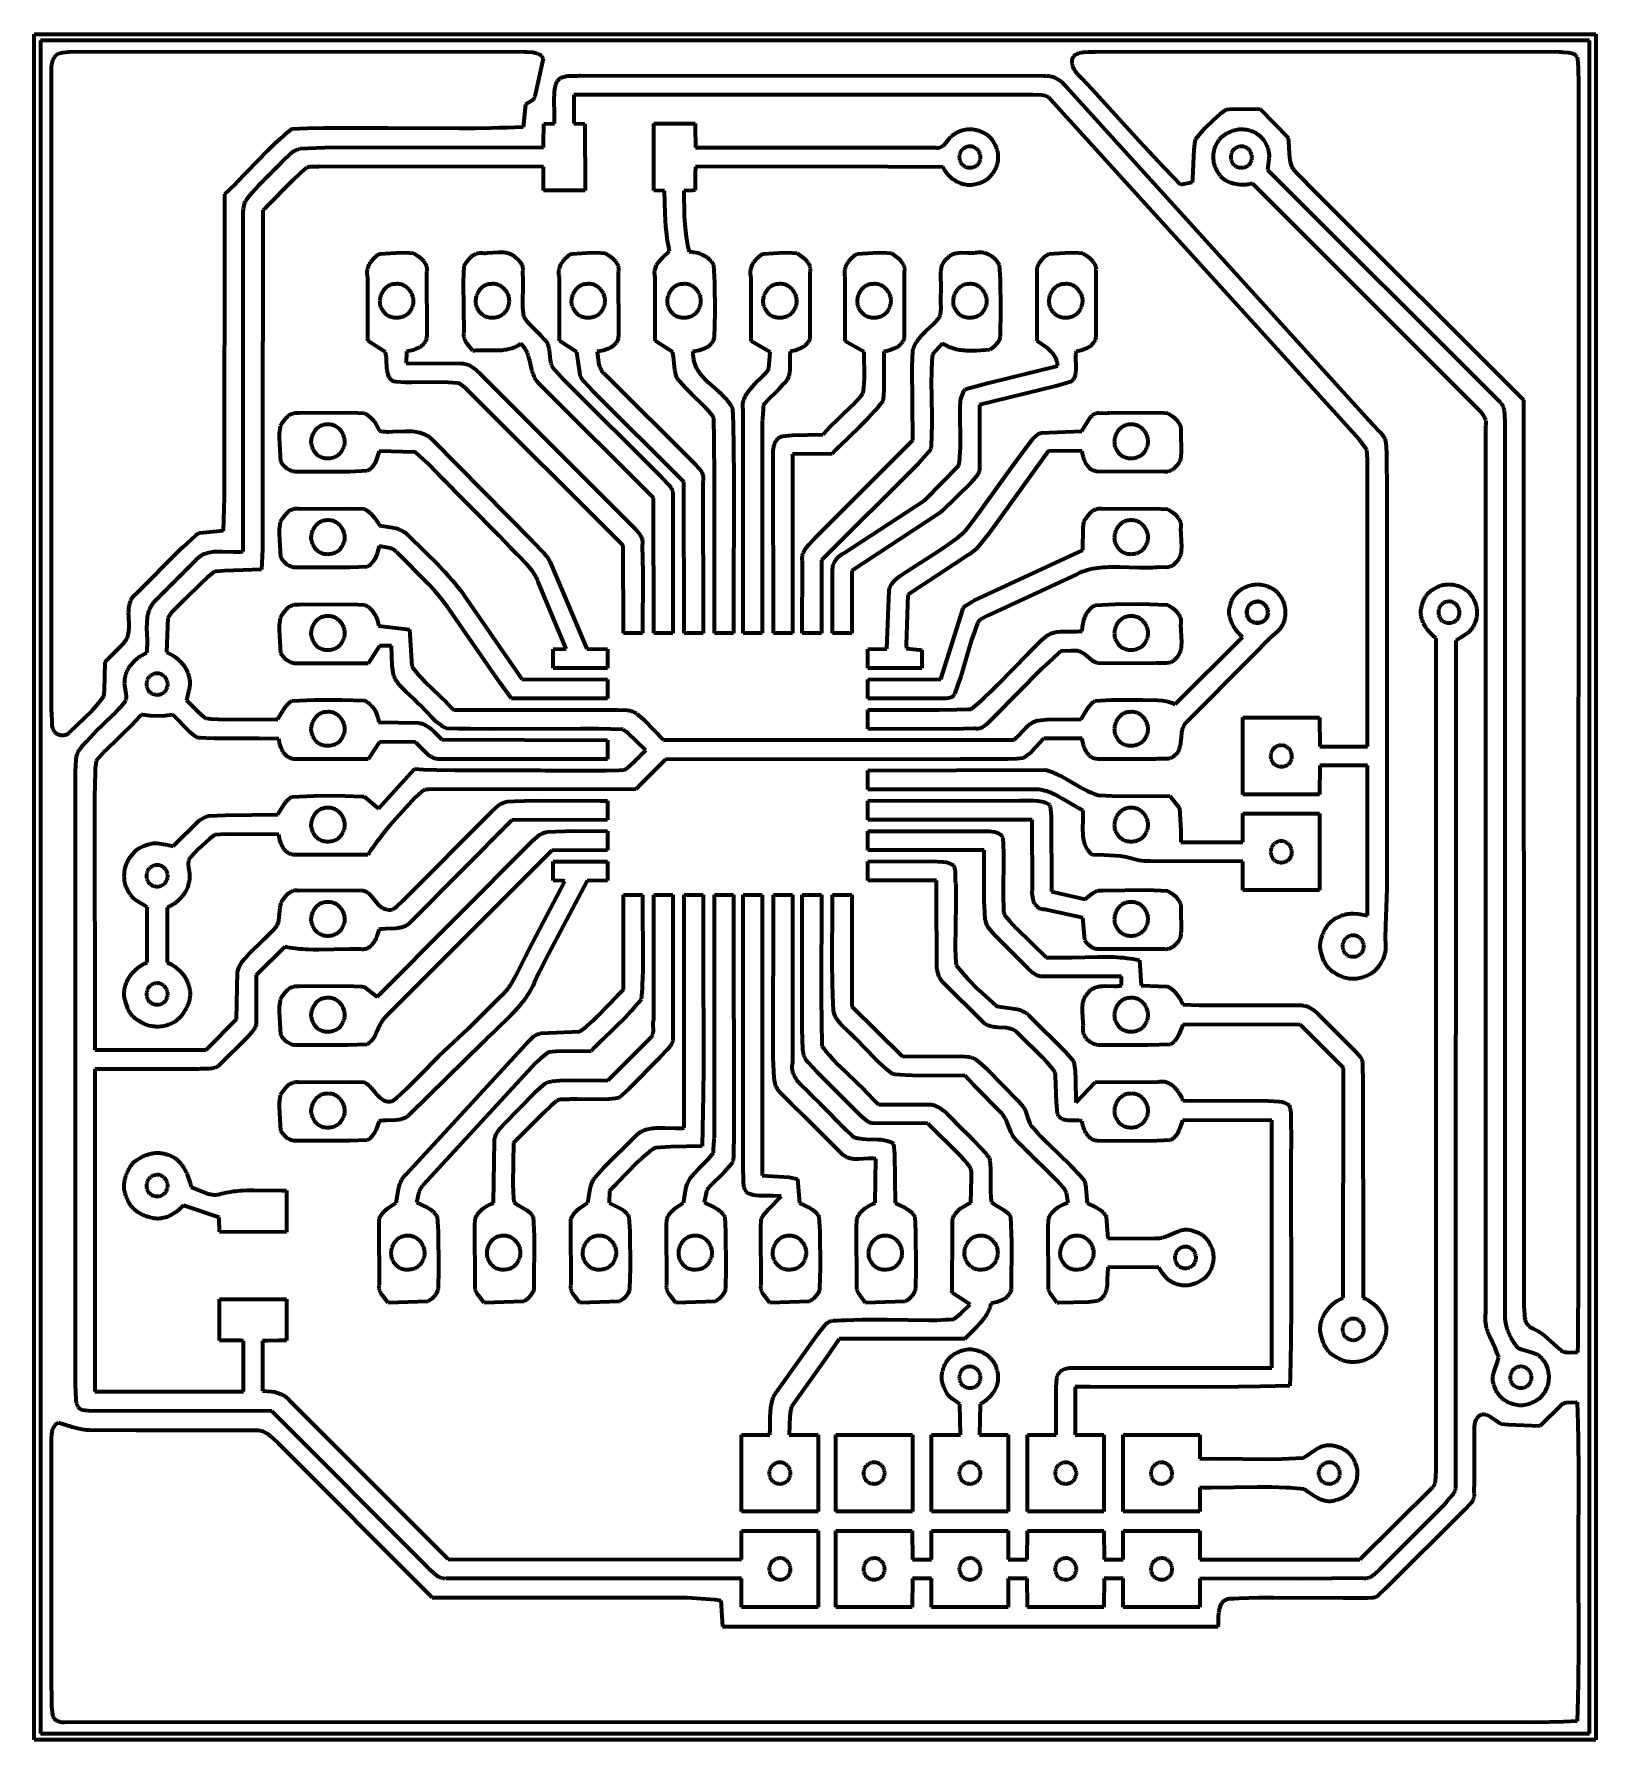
# Model space of a CAD drawing. Header units: millimetres. Extents: x 0.5 to 14.1, y 0 to 14.9.
import ezdxf

# ---------------------------------------------------------------- set-up
doc = ezdxf.new("R2010")
doc.units = ezdxf.units.MM
doc.layers.add('color#000000ff', color=7, linetype='CONTINUOUS', lineweight=100)
doc.layers.add('color#ffffffff', color=7, linetype='CONTINUOUS', lineweight=100)

msp = doc.modelspace()

# ---------------------------------------------------------------- linework, layer by layer
at = {"layer": 'color#000000ff'}
for p, q in [((0.514, 14.861), (14.097, 14.861)), ((0.514, 0.028), (0.514, 14.861)), ((14.097, 14.861), (14.097, 0.028)), ((0.569, 14.806), (0.569, 0.083)), ((14.042, 14.806), (0.569, 14.806)), ((0.711, 14.682), (0.716, 14.686)), ((0.716, 14.686), (0.722, 14.69)), ((0.722, 14.69), (0.729, 14.693)), ((0.729, 14.693), (0.735, 14.695)), ((0.735, 14.695), (0.765, 14.701)), ((0.765, 14.701), (0.819, 14.707)), ((0.819, 14.707), (0.958, 14.71)), ((0.958, 14.71), (4.778, 14.707)), ((4.778, 14.707), (4.802, 14.707)), ((4.802, 14.707), (4.853, 14.703)), ((4.853, 14.703), (4.872, 14.699)), ((4.872, 14.699), (4.885, 14.696)), ((4.885, 14.696), (4.896, 14.691)), ((4.896, 14.691), (4.902, 14.689)), ((4.902, 14.689), (4.907, 14.686)), ((4.907, 14.686), (4.912, 14.683)), ((9.574, 14.684), (9.581, 14.688)), ((9.581, 14.688), (9.587, 14.691)), ((9.587, 14.691), (9.594, 14.694)), ((9.594, 14.694), (9.601, 14.697)), ((9.601, 14.697), (9.608, 14.699)), ((9.608, 14.699), (9.616, 14.701)), ((9.616, 14.701), (9.624, 14.702)), ((9.624, 14.702), (9.64, 14.704)), ((9.64, 14.704), (9.68, 14.706)), ((9.68, 14.706), (9.728, 14.707)), ((9.728, 14.707), (9.743, 14.708)), ((9.743, 14.708), (9.75, 14.709)), ((9.75, 14.709), (13.778, 14.707)), ((13.778, 14.707), (13.783, 14.707)), ((13.783, 14.707), (13.794, 14.706)), ((13.794, 14.706), (13.813, 14.705)), ((13.813, 14.705), (13.86, 14.701)), ((13.86, 14.701), (13.873, 14.699)), ((13.873, 14.699), (13.886, 14.696)), ((13.886, 14.696), (13.892, 14.694)), ((13.892, 14.694), (13.898, 14.692)), ((13.898, 14.692), (13.904, 14.689)), ((13.904, 14.689), (13.909, 14.686)), ((13.909, 14.686), (13.914, 14.683)), ((14.042, 0.083), (14.042, 14.806)), ((0.665, 14.547), (0.666, 14.574)), ((0.666, 14.528), (0.665, 14.547)), ((0.666, 14.574), (0.668, 14.595)), ((0.668, 14.595), (0.67, 14.608)), ((0.67, 14.608), (0.673, 14.622)), ((0.673, 14.622), (0.677, 14.635)), ((0.677, 14.635), (0.68, 14.641)), ((0.68, 14.641), (0.683, 14.647)), ((0.683, 14.647), (0.686, 14.653)), ((0.686, 14.653), (0.689, 14.659)), ((0.689, 14.659), (0.693, 14.664)), ((0.693, 14.664), (0.697, 14.669)), ((0.697, 14.669), (0.701, 14.674)), ((0.701, 14.674), (0.706, 14.678)), ((0.706, 14.678), (0.711, 14.682)), ((4.941, 14.65), (4.868, 14.321)), ((4.912, 14.683), (4.917, 14.679)), ((4.917, 14.679), (4.922, 14.675)), ((4.922, 14.675), (4.926, 14.671)), ((4.926, 14.671), (4.93, 14.666)), ((4.93, 14.666), (4.934, 14.661)), ((4.934, 14.661), (4.938, 14.656)), ((4.938, 14.656), (4.941, 14.65)), ((9.542, 14.634), (9.543, 14.641)), ((9.542, 14.626), (9.542, 14.634)), ((9.542, 14.619), (9.542, 14.626)), ((9.542, 14.612), (9.542, 14.619)), ((9.543, 14.606), (9.542, 14.612)), ((9.543, 14.641), (9.544, 14.648)), ((9.544, 14.599), (9.543, 14.606)), ((9.544, 14.648), (9.548, 14.656)), ((9.546, 14.592), (9.544, 14.599)), ((9.548, 14.586), (9.546, 14.592)), ((9.548, 14.656), (9.553, 14.663)), ((9.552, 14.573), (9.548, 14.586)), ((9.558, 14.56), (9.552, 14.573)), ((9.553, 14.663), (9.557, 14.669)), ((9.557, 14.669), (9.563, 14.675)), ((9.564, 14.548), (9.558, 14.56)), ((9.563, 14.675), (9.568, 14.68)), ((9.572, 14.536), (9.564, 14.548)), ((9.568, 14.68), (9.574, 14.684)), ((13.914, 14.683), (13.919, 14.679)), ((13.919, 14.679), (13.923, 14.675)), ((13.923, 14.675), (13.927, 14.67)), ((13.927, 14.67), (13.93, 14.665)), ((13.93, 14.665), (13.933, 14.66)), ((13.933, 14.66), (13.935, 14.654)), ((13.935, 14.654), (13.937, 14.647)), ((13.937, 14.647), (13.942, 14.572)), ((13.942, 14.572), (13.946, 14.42)), ((0.666, 8.972), (0.666, 14.528)), ((5.044, 14.385), (5.046, 14.397)), ((5.046, 14.397), (5.048, 14.408)), ((5.048, 14.408), (5.051, 14.42)), ((5.051, 14.42), (5.055, 14.431)), ((5.055, 14.431), (5.058, 14.44)), ((5.058, 14.44), (5.062, 14.447)), ((5.062, 14.447), (5.067, 14.454)), ((5.067, 14.454), (5.072, 14.46)), ((5.072, 14.46), (5.077, 14.466)), ((5.077, 14.466), (5.083, 14.471)), ((5.083, 14.471), (5.089, 14.476)), ((5.089, 14.476), (5.096, 14.48)), ((5.096, 14.48), (5.102, 14.483)), ((5.102, 14.483), (5.11, 14.486)), ((5.11, 14.486), (5.117, 14.489)), ((5.117, 14.489), (5.125, 14.491)), ((5.125, 14.491), (5.133, 14.493)), ((5.133, 14.493), (5.141, 14.494)), ((5.141, 14.494), (5.157, 14.497)), ((5.157, 14.497), (5.192, 14.499)), ((5.192, 14.499), (5.241, 14.499)), ((5.241, 14.499), (5.256, 14.5)), ((5.256, 14.5), (5.263, 14.5)), ((5.263, 14.5), (9.292, 14.498)), ((9.292, 14.498), (9.3, 14.499)), ((9.3, 14.499), (9.308, 14.499)), ((9.308, 14.499), (9.316, 14.5)), ((9.316, 14.5), (9.324, 14.499)), ((9.324, 14.499), (9.332, 14.499)), ((9.332, 14.499), (9.34, 14.498)), ((9.34, 14.498), (9.347, 14.497)), ((9.347, 14.497), (9.355, 14.495)), ((9.355, 14.495), (9.363, 14.493)), ((9.363, 14.493), (9.377, 14.489)), ((9.377, 14.489), (9.392, 14.483)), ((9.392, 14.483), (9.406, 14.476)), ((9.406, 14.476), (9.419, 14.469)), ((9.419, 14.469), (9.432, 14.46)), ((9.432, 14.46), (9.451, 14.446)), ((9.451, 14.446), (9.468, 14.43)), ((9.468, 14.43), (9.49, 14.407)), ((9.49, 14.407), (12.126, 11.501)), ((9.588, 14.514), (9.572, 14.536)), ((9.627, 14.474), (9.588, 14.514)), ((9.716, 14.379), (9.627, 14.474)), ((13.946, 14.42), (13.945, 14.097)), ((4.788, 14.249), (4.766, 14.052)), ((4.832, 14.274), (4.788, 14.249)), ((4.85, 14.288), (4.832, 14.274)), ((4.858, 14.296), (4.85, 14.288)), ((4.862, 14.303), (4.858, 14.296)), ((4.865, 14.31), (4.862, 14.303)), ((4.867, 14.317), (4.865, 14.31)), ((4.868, 14.321), (4.867, 14.317)), ((5.037, 14.302), (5.039, 14.338)), ((5.041, 14.157), (5.037, 14.302)), ((5.039, 14.338), (5.041, 14.361)), ((5.041, 14.361), (5.042, 14.373)), ((5.042, 14.373), (5.044, 14.385)), ((9.181, 14.334), (5.208, 14.333)), ((5.208, 14.333), (5.209, 14.085)), ((9.199, 14.332), (9.181, 14.334)), ((9.275, 14.33), (9.199, 14.332)), ((9.293, 14.328), (9.275, 14.33)), ((9.305, 14.325), (9.293, 14.328)), ((9.311, 14.324), (9.305, 14.325)), ((9.317, 14.322), (9.311, 14.324)), ((9.322, 14.319), (9.317, 14.322)), ((9.327, 14.316), (9.322, 14.319)), ((9.333, 14.313), (9.327, 14.316)), ((9.338, 14.31), (9.333, 14.313)), ((9.342, 14.306), (9.338, 14.31)), ((9.347, 14.301), (9.342, 14.306)), ((9.351, 14.296), (9.347, 14.301)), ((12.041, 11.332), (9.351, 14.296)), ((10.126, 13.93), (9.716, 14.379)), ((5.04, 14.085), (5.041, 14.109)), ((5.041, 14.109), (5.041, 14.157)), ((10.769, 14.114), (10.696, 14.042)), ((10.827, 14.165), (10.769, 14.114)), ((10.878, 14.204), (10.827, 14.165)), ((10.909, 14.207), (10.878, 14.204)), ((11.178, 14.209), (10.909, 14.207)), ((11.423, 13.957), (11.178, 14.209)), ((13.945, 14.097), (13.944, 4.097)), ((2.647, 13.945), (2.606, 13.906)), ((2.689, 13.982), (2.647, 13.945)), ((2.71, 14), (2.689, 13.982)), ((2.731, 14.018), (2.71, 14)), ((2.753, 14.036), (2.731, 14.018)), ((2.822, 14.038), (2.753, 14.036)), ((2.892, 14.04), (2.822, 14.038)), ((3.03, 14.042), (2.892, 14.04)), ((3.169, 14.043), (3.03, 14.042)), ((3.586, 14.042), (3.169, 14.043)), ((4.211, 14.04), (3.586, 14.042)), ((4.349, 14.041), (4.211, 14.04)), ((4.488, 14.044), (4.349, 14.041)), ((4.558, 14.045), (4.488, 14.044)), ((4.627, 14.047), (4.558, 14.045)), ((4.696, 14.049), (4.627, 14.047)), ((4.766, 14.052), (4.696, 14.049)), ((4.944, 13.913), (4.945, 13.95)), ((4.945, 13.95), (4.946, 14.035)), ((4.946, 14.075), (4.947, 14.08)), ((4.946, 14.069), (4.946, 14.075)), ((4.946, 14.063), (4.946, 14.069)), ((4.946, 14.05), (4.946, 14.063)), ((4.946, 14.035), (4.946, 14.05)), ((4.947, 14.08), (4.964, 14.081)), ((4.964, 14.081), (5.032, 14.085)), ((5.032, 14.085), (5.04, 14.085)), ((5.209, 14.085), (5.226, 14.084)), ((5.226, 14.084), (5.297, 14.082)), ((5.297, 14.082), (5.305, 14.082)), ((5.305, 14.082), (5.306, 13.5)), ((5.903, 14.083), (6.263, 14.083)), ((5.903, 13.502), (5.903, 14.083)), ((6.263, 14.083), (6.263, 14.078)), ((6.263, 14.078), (6.263, 14.072)), ((6.263, 14.072), (6.263, 14.059)), ((6.263, 14.059), (6.263, 14.045)), ((6.263, 14.045), (6.264, 14.015)), ((6.264, 14.015), (6.265, 13.92)), ((8.434, 13.904), (8.47, 13.948)), ((8.47, 13.948), (8.484, 13.964)), ((8.484, 13.964), (8.489, 13.969)), ((8.489, 13.969), (8.494, 13.973)), ((8.494, 13.973), (8.499, 13.977)), ((8.499, 13.977), (8.505, 13.981)), ((8.505, 13.981), (8.517, 13.991)), ((8.517, 13.991), (8.529, 14)), ((8.529, 14), (8.543, 14.008)), ((8.543, 14.008), (8.556, 14.015)), ((8.556, 14.015), (8.57, 14.021)), ((8.57, 14.021), (8.585, 14.025)), ((8.585, 14.025), (8.599, 14.029)), ((8.599, 14.029), (8.614, 14.032)), ((8.614, 14.032), (8.629, 14.034)), ((8.629, 14.034), (8.645, 14.035)), ((8.645, 14.035), (8.66, 14.035)), ((8.66, 14.035), (8.675, 14.034)), ((8.675, 14.034), (8.69, 14.032)), ((8.69, 14.032), (8.705, 14.029)), ((8.705, 14.029), (8.72, 14.025)), ((8.72, 14.025), (8.735, 14.021)), ((8.735, 14.021), (8.749, 14.015)), ((8.749, 14.015), (8.763, 14.009)), ((8.763, 14.009), (8.777, 14.002)), ((8.777, 14.002), (8.79, 13.994)), ((8.79, 13.994), (8.802, 13.985)), ((8.802, 13.985), (8.814, 13.976)), ((8.814, 13.976), (8.825, 13.966)), ((8.825, 13.966), (8.835, 13.955)), ((8.835, 13.955), (8.845, 13.943)), ((10.612, 13.946), (10.605, 13.908)), ((10.696, 14.042), (10.612, 13.946)), ((10.817, 13.936), (10.825, 13.947)), ((10.825, 13.947), (10.834, 13.958)), ((10.834, 13.958), (10.844, 13.968)), ((10.844, 13.968), (10.855, 13.977)), ((10.855, 13.977), (10.866, 13.986)), ((10.866, 13.986), (10.878, 13.994)), ((10.878, 13.994), (10.89, 14.001)), ((10.89, 14.001), (10.903, 14.007)), ((10.903, 14.007), (10.917, 14.012)), ((10.917, 14.012), (10.929, 14.018)), ((10.929, 14.018), (10.941, 14.023)), ((10.941, 14.023), (10.954, 14.027)), ((10.954, 14.027), (10.967, 14.03)), ((10.967, 14.03), (10.979, 14.033)), ((10.979, 14.033), (10.992, 14.034)), ((10.992, 14.034), (11.006, 14.035)), ((11.006, 14.035), (11.019, 14.035)), ((11.019, 14.035), (11.032, 14.035)), ((11.032, 14.035), (11.045, 14.033)), ((11.045, 14.033), (11.058, 14.031)), ((11.058, 14.031), (11.071, 14.028)), ((11.071, 14.028), (11.084, 14.025)), ((11.084, 14.025), (11.097, 14.021)), ((11.097, 14.021), (11.109, 14.016)), ((11.109, 14.016), (11.121, 14.011)), ((11.121, 14.011), (11.133, 14.005)), ((11.133, 14.005), (11.144, 13.998)), ((11.144, 13.998), (11.155, 13.991)), ((11.155, 13.991), (11.166, 13.983)), ((11.166, 13.983), (11.176, 13.975)), ((11.176, 13.975), (11.186, 13.966)), ((11.186, 13.966), (11.195, 13.956)), ((11.195, 13.956), (11.203, 13.946)), ((11.203, 13.946), (11.211, 13.936)), ((11.425, 13.948), (11.423, 13.957)), ((11.427, 13.929), (11.425, 13.948)), ((2.546, 13.848), (2.27, 13.566)), ((2.606, 13.906), (2.546, 13.848)), ((2.669, 13.748), (2.749, 13.825)), ((2.749, 13.825), (2.765, 13.838)), ((2.765, 13.838), (2.777, 13.845)), ((2.777, 13.845), (2.789, 13.852)), ((2.789, 13.852), (2.801, 13.857)), ((2.801, 13.857), (2.808, 13.86)), ((2.808, 13.86), (2.815, 13.862)), ((2.815, 13.862), (2.821, 13.864)), ((2.821, 13.864), (2.828, 13.865)), ((2.828, 13.865), (3.111, 13.877)), ((3.111, 13.877), (4.944, 13.875)), ((4.944, 13.899), (4.944, 13.913)), ((4.944, 13.886), (4.944, 13.899)), ((4.944, 13.881), (4.944, 13.886)), ((4.944, 13.875), (4.944, 13.881)), ((6.265, 13.92), (6.265, 13.906)), ((6.265, 13.906), (6.265, 13.893)), ((6.265, 13.893), (6.265, 13.887)), ((6.265, 13.887), (6.265, 13.881)), ((6.265, 13.881), (6.265, 13.875)), ((6.265, 13.875), (8.347, 13.876)), ((8.347, 13.876), (8.356, 13.874)), ((8.356, 13.874), (8.364, 13.873)), ((8.364, 13.873), (8.371, 13.872)), ((8.371, 13.872), (8.378, 13.873)), ((8.378, 13.873), (8.385, 13.874)), ((8.385, 13.874), (8.392, 13.875)), ((8.392, 13.875), (8.398, 13.877)), ((8.398, 13.877), (8.404, 13.88)), ((8.404, 13.88), (8.409, 13.883)), ((8.409, 13.883), (8.415, 13.886)), ((8.415, 13.886), (8.42, 13.89)), ((8.42, 13.89), (8.425, 13.895)), ((8.425, 13.895), (8.434, 13.904)), ((8.561, 13.805), (8.56, 13.799)), ((8.56, 13.799), (8.56, 13.793)), ((8.562, 13.811), (8.561, 13.805)), ((8.564, 13.817), (8.562, 13.811)), ((8.566, 13.823), (8.564, 13.817)), ((8.568, 13.828), (8.566, 13.823)), ((8.57, 13.834), (8.568, 13.828)), ((8.573, 13.839), (8.57, 13.834)), ((8.577, 13.845), (8.573, 13.839)), ((8.58, 13.85), (8.577, 13.845)), ((8.584, 13.854), (8.58, 13.85)), ((8.588, 13.859), (8.584, 13.854)), ((8.592, 13.863), (8.588, 13.859)), ((8.597, 13.867), (8.592, 13.863)), ((8.602, 13.87), (8.597, 13.867)), ((8.607, 13.873), (8.602, 13.87)), ((8.613, 13.876), (8.607, 13.873)), ((8.618, 13.879), (8.613, 13.876)), ((8.624, 13.881), (8.618, 13.879)), ((8.63, 13.882), (8.624, 13.881)), ((8.637, 13.883), (8.63, 13.882)), ((8.643, 13.884), (8.637, 13.883)), ((8.651, 13.885), (8.643, 13.884)), ((8.658, 13.885), (8.651, 13.885)), ((8.666, 13.884), (8.658, 13.885)), ((8.673, 13.883), (8.666, 13.884)), ((8.68, 13.881), (8.673, 13.883)), ((8.687, 13.879), (8.68, 13.881)), ((8.693, 13.876), (8.687, 13.879)), ((8.699, 13.873), (8.693, 13.876)), ((8.705, 13.869), (8.699, 13.873)), ((8.711, 13.864), (8.705, 13.869)), ((8.716, 13.86), (8.711, 13.864)), ((8.721, 13.855), (8.716, 13.86)), ((8.725, 13.849), (8.721, 13.855)), ((8.729, 13.843), (8.725, 13.849)), ((8.733, 13.837), (8.729, 13.843)), ((8.736, 13.831), (8.733, 13.837)), ((8.739, 13.824), (8.736, 13.831)), ((8.741, 13.817), (8.739, 13.824)), ((8.743, 13.811), (8.741, 13.817)), ((8.745, 13.804), (8.743, 13.811)), ((8.745, 13.797), (8.745, 13.804)), ((8.746, 13.789), (8.745, 13.797)), ((8.845, 13.943), (8.853, 13.93)), ((8.853, 13.93), (8.861, 13.917)), ((8.861, 13.917), (8.868, 13.903)), ((8.868, 13.903), (8.874, 13.889)), ((8.874, 13.889), (8.88, 13.875)), ((8.88, 13.875), (8.885, 13.862)), ((8.885, 13.862), (8.889, 13.848)), ((8.889, 13.848), (8.892, 13.834)), ((8.892, 13.834), (8.895, 13.82)), ((8.895, 13.82), (8.896, 13.806)), ((8.896, 13.806), (8.896, 13.792)), ((10.333, 13.707), (10.126, 13.93)), ((10.599, 13.856), (10.588, 13.609)), ((10.605, 13.908), (10.599, 13.856)), ((10.771, 13.803), (10.772, 13.817)), ((10.771, 13.789), (10.771, 13.803)), ((10.772, 13.817), (10.774, 13.831)), ((10.774, 13.831), (10.777, 13.845)), ((10.777, 13.845), (10.78, 13.859)), ((10.78, 13.859), (10.784, 13.873)), ((10.784, 13.873), (10.789, 13.886)), ((10.789, 13.886), (10.795, 13.899)), ((10.795, 13.899), (10.802, 13.912)), ((10.802, 13.912), (10.809, 13.924)), ((10.809, 13.924), (10.817, 13.936)), ((10.922, 13.799), (10.921, 13.793)), ((10.923, 13.811), (10.922, 13.805)), ((10.922, 13.805), (10.922, 13.799)), ((10.925, 13.817), (10.923, 13.811)), ((10.927, 13.823), (10.925, 13.817)), ((10.929, 13.828), (10.927, 13.823)), ((10.932, 13.834), (10.929, 13.828)), ((10.934, 13.839), (10.932, 13.834)), ((10.938, 13.845), (10.934, 13.839)), ((10.941, 13.85), (10.938, 13.845)), ((10.945, 13.854), (10.941, 13.85)), ((10.949, 13.859), (10.945, 13.854)), ((10.954, 13.863), (10.949, 13.859)), ((10.958, 13.867), (10.954, 13.863)), ((10.963, 13.87), (10.958, 13.867)), ((10.968, 13.873), (10.963, 13.87)), ((10.974, 13.876), (10.968, 13.873)), ((10.979, 13.879), (10.974, 13.876)), ((10.985, 13.881), (10.979, 13.879)), ((10.991, 13.882), (10.985, 13.881)), ((10.998, 13.883), (10.991, 13.882)), ((11.004, 13.884), (10.998, 13.883)), ((11.012, 13.885), (11.004, 13.884)), ((11.019, 13.885), (11.012, 13.885)), ((11.027, 13.884), (11.019, 13.885)), ((11.034, 13.883), (11.027, 13.884)), ((11.041, 13.881), (11.034, 13.883)), ((11.048, 13.879), (11.041, 13.881)), ((11.054, 13.876), (11.048, 13.879)), ((11.06, 13.873), (11.054, 13.876)), ((11.066, 13.869), (11.06, 13.873)), ((11.072, 13.864), (11.066, 13.869)), ((11.077, 13.86), (11.072, 13.864)), ((11.082, 13.855), (11.077, 13.86)), ((11.086, 13.849), (11.082, 13.855)), ((11.09, 13.843), (11.086, 13.849)), ((11.094, 13.837), (11.09, 13.843)), ((11.097, 13.831), (11.094, 13.837)), ((11.1, 13.824), (11.097, 13.831)), ((11.102, 13.817), (11.1, 13.824)), ((11.104, 13.811), (11.102, 13.817)), ((11.106, 13.804), (11.104, 13.811)), ((11.106, 13.797), (11.106, 13.804)), ((11.107, 13.789), (11.106, 13.797)), ((11.211, 13.936), (11.218, 13.925)), ((11.218, 13.925), (11.224, 13.913)), ((11.224, 13.913), (11.23, 13.901)), ((11.23, 13.901), (11.235, 13.889)), ((11.235, 13.889), (11.238, 13.882)), ((11.238, 13.882), (11.241, 13.875)), ((11.241, 13.875), (11.244, 13.868)), ((11.244, 13.868), (11.248, 13.854)), ((11.248, 13.854), (11.251, 13.84)), ((11.251, 13.84), (11.253, 13.826)), ((11.253, 13.826), (11.255, 13.805)), ((11.255, 13.805), (11.254, 13.776)), ((11.432, 13.824), (11.427, 13.929)), ((11.435, 13.786), (11.432, 13.824)), ((2.464, 13.543), (2.669, 13.748)), ((2.827, 13.652), (2.763, 13.592)), ((2.867, 13.687), (2.827, 13.652)), ((2.871, 13.69), (2.867, 13.687)), ((2.875, 13.693), (2.871, 13.69)), ((2.879, 13.696), (2.875, 13.693)), ((2.883, 13.698), (2.879, 13.696)), ((2.887, 13.701), (2.883, 13.698)), ((2.891, 13.702), (2.887, 13.701)), ((2.9, 13.705), (2.891, 13.702)), ((2.909, 13.707), (2.9, 13.705)), ((2.924, 13.708), (2.909, 13.707)), ((2.986, 13.708), (2.924, 13.708)), ((3, 13.71), (2.986, 13.708)), ((4.943, 13.708), (3, 13.71)), ((4.943, 13.703), (4.943, 13.708)), ((4.944, 13.697), (4.943, 13.703)), ((4.944, 13.691), (4.944, 13.697)), ((4.944, 13.677), (4.944, 13.691)), ((4.944, 13.663), (4.944, 13.677)), ((4.945, 13.568), (4.944, 13.663)), ((6.265, 13.684), (6.264, 13.671)), ((6.264, 13.671), (6.264, 13.633)), ((7.454, 13.709), (6.265, 13.708)), ((6.265, 13.708), (6.265, 13.703)), ((6.265, 13.703), (6.265, 13.697)), ((6.265, 13.697), (6.265, 13.684)), ((8.42, 13.704), (7.454, 13.709)), ((8.426, 13.693), (8.42, 13.704)), ((8.432, 13.682), (8.426, 13.693)), ((8.439, 13.671), (8.432, 13.682)), ((8.446, 13.661), (8.439, 13.671)), ((8.453, 13.651), (8.446, 13.661)), ((8.461, 13.641), (8.453, 13.651)), ((8.56, 13.793), (8.56, 13.787)), ((8.56, 13.787), (8.561, 13.781)), ((8.561, 13.781), (8.561, 13.774)), ((8.561, 13.774), (8.563, 13.768)), ((8.563, 13.768), (8.565, 13.763)), ((8.565, 13.763), (8.567, 13.757)), ((8.567, 13.757), (8.57, 13.751)), ((8.57, 13.751), (8.572, 13.744)), ((8.572, 13.744), (8.576, 13.738)), ((8.576, 13.738), (8.58, 13.733)), ((8.58, 13.733), (8.584, 13.728)), ((8.584, 13.728), (8.589, 13.723)), ((8.589, 13.723), (8.594, 13.719)), ((8.594, 13.719), (8.599, 13.715)), ((8.599, 13.715), (8.605, 13.711)), ((8.605, 13.711), (8.611, 13.708)), ((8.611, 13.708), (8.617, 13.706)), ((8.617, 13.706), (8.624, 13.704)), ((8.624, 13.704), (8.63, 13.702)), ((8.63, 13.702), (8.637, 13.701)), ((8.637, 13.701), (8.644, 13.7)), ((8.644, 13.7), (8.651, 13.7)), ((8.651, 13.7), (8.657, 13.7)), ((8.657, 13.7), (8.664, 13.7)), ((8.664, 13.7), (8.671, 13.701)), ((8.671, 13.701), (8.678, 13.703)), ((8.678, 13.703), (8.684, 13.704)), ((8.684, 13.704), (8.691, 13.707)), ((8.691, 13.707), (8.697, 13.709)), ((8.697, 13.709), (8.703, 13.713)), ((8.703, 13.713), (8.708, 13.716)), ((8.708, 13.716), (8.714, 13.72)), ((8.714, 13.72), (8.719, 13.725)), ((8.719, 13.725), (8.723, 13.73)), ((8.723, 13.73), (8.727, 13.735)), ((8.727, 13.735), (8.731, 13.741)), ((8.731, 13.741), (8.735, 13.748)), ((8.735, 13.748), (8.739, 13.754)), ((8.739, 13.754), (8.741, 13.761)), ((8.741, 13.761), (8.743, 13.768)), ((8.743, 13.768), (8.745, 13.775)), ((8.745, 13.782), (8.746, 13.789)), ((8.745, 13.775), (8.745, 13.782)), ((8.856, 13.657), (8.848, 13.645)), ((8.863, 13.669), (8.856, 13.657)), ((8.87, 13.682), (8.863, 13.669)), ((8.876, 13.695), (8.87, 13.682)), ((8.881, 13.708), (8.876, 13.695)), ((8.886, 13.722), (8.881, 13.708)), ((8.89, 13.735), (8.886, 13.722)), ((8.893, 13.749), (8.89, 13.735)), ((8.895, 13.763), (8.893, 13.749)), ((8.896, 13.778), (8.895, 13.763)), ((8.896, 13.792), (8.896, 13.778)), ((10.423, 13.613), (10.333, 13.707)), ((10.771, 13.774), (10.771, 13.789)), ((10.773, 13.76), (10.771, 13.774)), ((10.775, 13.746), (10.773, 13.76)), ((10.778, 13.732), (10.775, 13.746)), ((10.782, 13.719), (10.778, 13.732)), ((10.787, 13.705), (10.782, 13.719)), ((10.792, 13.692), (10.787, 13.705)), ((10.799, 13.68), (10.792, 13.692)), ((10.807, 13.667), (10.799, 13.68)), ((10.813, 13.656), (10.807, 13.667)), ((10.819, 13.646), (10.813, 13.656)), ((10.921, 13.793), (10.921, 13.787)), ((10.921, 13.787), (10.922, 13.781)), ((10.922, 13.781), (10.923, 13.774)), ((10.923, 13.774), (10.924, 13.768)), ((10.924, 13.768), (10.926, 13.763)), ((10.926, 13.763), (10.928, 13.757)), ((10.928, 13.757), (10.931, 13.751)), ((10.931, 13.751), (10.934, 13.744)), ((10.934, 13.744), (10.937, 13.738)), ((10.937, 13.738), (10.941, 13.733)), ((10.941, 13.733), (10.945, 13.728)), ((10.945, 13.728), (10.95, 13.723)), ((10.95, 13.723), (10.955, 13.719)), ((10.955, 13.719), (10.96, 13.715)), ((10.96, 13.715), (10.966, 13.711)), ((10.966, 13.711), (10.972, 13.708)), ((10.972, 13.708), (10.978, 13.706)), ((10.978, 13.706), (10.985, 13.704)), ((10.985, 13.704), (10.991, 13.702)), ((10.991, 13.702), (10.998, 13.701)), ((10.998, 13.701), (11.005, 13.7)), ((11.005, 13.7), (11.012, 13.7)), ((11.012, 13.7), (11.019, 13.7)), ((11.019, 13.7), (11.025, 13.7)), ((11.025, 13.7), (11.032, 13.701)), ((11.032, 13.701), (11.039, 13.703)), ((11.039, 13.703), (11.045, 13.704)), ((11.045, 13.704), (11.052, 13.707)), ((11.052, 13.707), (11.058, 13.709)), ((11.058, 13.709), (11.064, 13.713)), ((11.064, 13.713), (11.069, 13.716)), ((11.069, 13.716), (11.075, 13.72)), ((11.075, 13.72), (11.08, 13.725)), ((11.08, 13.725), (11.084, 13.73)), ((11.084, 13.73), (11.089, 13.735)), ((11.089, 13.735), (11.092, 13.741)), ((11.092, 13.741), (11.096, 13.748)), ((11.096, 13.748), (11.1, 13.754)), ((11.1, 13.754), (11.102, 13.761)), ((11.102, 13.761), (11.104, 13.768)), ((11.104, 13.768), (11.106, 13.775)), ((11.106, 13.775), (11.107, 13.782)), ((11.107, 13.782), (11.107, 13.789)), ((11.254, 13.776), (11.242, 13.682)), ((11.242, 13.682), (13.261, 11.664)), ((11.438, 13.767), (11.435, 13.786)), ((11.442, 13.749), (11.438, 13.767)), ((11.444, 13.74), (11.442, 13.749)), ((11.447, 13.731), (11.444, 13.74)), ((11.45, 13.722), (11.447, 13.731)), ((11.453, 13.713), (11.45, 13.722)), ((11.457, 13.705), (11.453, 13.713)), ((11.461, 13.696), (11.457, 13.705)), ((11.466, 13.688), (11.461, 13.696)), ((11.486, 13.663), (11.466, 13.688)), ((11.677, 13.468), (11.486, 13.663)), ((2.21, 13.507), (2.169, 13.469)), ((2.27, 13.566), (2.21, 13.507)), ((2.413, 13.486), (2.464, 13.543)), ((2.763, 13.592), (2.528, 13.354)), ((4.945, 13.538), (4.945, 13.568)), ((4.945, 13.524), (4.945, 13.538)), ((4.945, 13.511), (4.945, 13.524)), ((4.945, 13.505), (4.945, 13.511)), ((4.945, 13.5), (4.945, 13.505)), ((5.306, 13.5), (4.945, 13.5)), ((5.911, 13.501), (5.903, 13.502)), ((5.979, 13.498), (5.911, 13.501)), ((6.173, 13.499), (6.165, 13.498)), ((6.244, 13.502), (6.173, 13.499)), ((6.262, 13.503), (6.244, 13.502)), ((6.263, 13.548), (6.262, 13.534)), ((6.262, 13.534), (6.262, 13.521)), ((6.262, 13.521), (6.262, 13.514)), ((6.262, 13.514), (6.262, 13.509)), ((6.262, 13.509), (6.262, 13.503)), ((6.264, 13.633), (6.263, 13.548)), ((8.47, 13.632), (8.461, 13.641)), ((8.479, 13.623), (8.47, 13.632)), ((8.488, 13.614), (8.479, 13.623)), ((8.497, 13.606), (8.488, 13.614)), ((8.507, 13.598), (8.497, 13.606)), ((8.518, 13.591), (8.507, 13.598)), ((8.528, 13.584), (8.518, 13.591)), ((8.539, 13.578), (8.528, 13.584)), ((8.55, 13.572), (8.539, 13.578)), ((8.561, 13.567), (8.55, 13.572)), ((8.573, 13.562), (8.561, 13.567)), ((8.584, 13.558), (8.573, 13.562)), ((8.596, 13.554), (8.584, 13.558)), ((8.608, 13.552), (8.596, 13.554)), ((8.62, 13.55), (8.608, 13.552)), ((8.632, 13.548), (8.62, 13.55)), ((8.645, 13.547), (8.632, 13.548)), ((8.657, 13.547), (8.645, 13.547)), ((8.67, 13.548), (8.657, 13.547)), ((8.682, 13.55), (8.67, 13.548)), ((8.695, 13.552), (8.682, 13.55)), ((8.707, 13.555), (8.695, 13.552)), ((8.72, 13.559), (8.707, 13.555)), ((8.734, 13.563), (8.72, 13.559)), ((8.748, 13.567), (8.734, 13.563)), ((8.761, 13.573), (8.748, 13.567)), ((8.774, 13.579), (8.761, 13.573)), ((8.786, 13.587), (8.774, 13.579)), ((8.798, 13.595), (8.786, 13.587)), ((8.809, 13.603), (8.798, 13.595)), ((8.82, 13.613), (8.809, 13.603)), ((8.83, 13.623), (8.82, 13.613)), ((8.839, 13.634), (8.83, 13.623)), ((8.848, 13.645), (8.839, 13.634)), ((10.484, 13.551), (10.423, 13.613)), ((10.586, 13.57), (10.484, 13.551)), ((10.588, 13.609), (10.586, 13.57)), ((10.826, 13.636), (10.819, 13.646)), ((10.833, 13.626), (10.826, 13.636)), ((10.841, 13.617), (10.833, 13.626)), ((10.85, 13.609), (10.841, 13.617)), ((10.859, 13.602), (10.85, 13.609)), ((10.868, 13.595), (10.859, 13.602)), ((10.878, 13.588), (10.868, 13.595)), ((10.888, 13.582), (10.878, 13.588)), ((10.899, 13.577), (10.888, 13.582)), ((10.91, 13.572), (10.899, 13.577)), ((10.921, 13.568), (10.91, 13.572)), ((10.932, 13.564), (10.921, 13.568)), ((10.944, 13.56), (10.932, 13.564)), ((10.956, 13.558), (10.944, 13.56)), ((10.968, 13.555), (10.956, 13.558)), ((10.98, 13.553), (10.968, 13.555)), ((10.992, 13.552), (10.98, 13.553)), ((11.004, 13.551), (10.992, 13.552)), ((11.016, 13.55), (11.004, 13.551)), ((11.028, 13.55), (11.016, 13.55)), ((11.041, 13.551), (11.028, 13.55)), ((11.053, 13.551), (11.041, 13.551)), ((11.065, 13.552), (11.053, 13.551)), ((11.077, 13.554), (11.065, 13.552)), ((11.088, 13.556), (11.077, 13.554)), ((11.1, 13.558), (11.088, 13.556)), ((11.111, 13.561), (11.1, 13.558)), ((13.06, 11.615), (11.111, 13.561)), ((2.169, 13.469), (2.168, 10.833)), ((2.335, 13.341), (2.337, 13.356)), ((2.337, 13.356), (2.34, 13.371)), ((2.34, 13.371), (2.344, 13.385)), ((2.344, 13.385), (2.347, 13.393)), ((2.347, 13.393), (2.35, 13.4)), ((2.35, 13.4), (2.353, 13.407)), ((2.353, 13.407), (2.357, 13.414)), ((2.357, 13.414), (2.361, 13.42)), ((2.361, 13.42), (2.365, 13.427)), ((2.365, 13.427), (2.384, 13.451)), ((2.384, 13.451), (2.413, 13.486)), ((2.528, 13.354), (2.502, 13.33)), ((5.996, 13.497), (5.979, 13.498)), ((6.001, 13.298), (5.996, 13.497)), ((6.165, 13.498), (6.168, 13.279)), ((13.471, 11.677), (11.677, 13.468)), ((2.332, 13.209), (2.333, 13.309)), ((2.333, 10.363), (2.332, 13.209)), ((2.333, 13.309), (2.335, 13.341)), ((2.502, 13.33), (2.5, 11.042)), ((6.008, 13.189), (6.001, 13.298)), ((6.168, 13.279), (6.173, 13.206)), ((6.173, 13.206), (6.178, 13.151)), ((6.016, 13.117), (6.008, 13.189)), ((6.024, 13.064), (6.016, 13.117)), ((6.034, 13.01), (6.024, 13.064)), ((6.178, 13.151), (6.185, 13.097)), ((6.185, 13.097), (6.191, 13.061)), ((6.191, 13.061), (6.198, 13.025)), ((3.462, 12.904), (3.474, 12.916)), ((3.474, 12.916), (3.486, 12.927)), ((3.486, 12.927), (3.499, 12.938)), ((3.499, 12.938), (3.513, 12.947)), ((3.513, 12.947), (3.521, 12.951)), ((3.521, 12.951), (3.705, 12.963)), ((3.705, 12.963), (3.776, 12.959)), ((3.776, 12.959), (3.817, 12.955)), ((3.817, 12.955), (3.853, 12.931)), ((3.853, 12.931), (3.876, 12.913)), ((3.876, 12.913), (3.887, 12.903)), ((4.296, 12.904), (4.306, 12.915)), ((4.306, 12.915), (4.316, 12.925)), ((4.316, 12.925), (4.328, 12.935)), ((4.328, 12.935), (4.333, 12.939)), ((4.333, 12.939), (4.339, 12.943)), ((4.339, 12.943), (4.346, 12.946)), ((4.346, 12.946), (4.352, 12.949)), ((4.352, 12.949), (4.358, 12.952)), ((4.358, 12.952), (4.365, 12.954)), ((4.365, 12.954), (4.372, 12.956)), ((4.372, 12.956), (4.379, 12.958)), ((4.379, 12.958), (4.386, 12.959)), ((4.386, 12.959), (4.393, 12.96)), ((4.393, 12.96), (4.401, 12.96)), ((4.401, 12.96), (4.409, 12.959)), ((4.409, 12.959), (4.417, 12.958)), ((4.417, 12.958), (4.426, 12.957)), ((4.426, 12.957), (4.436, 12.957)), ((4.436, 12.957), (4.456, 12.958)), ((4.456, 12.958), (4.549, 12.964)), ((4.549, 12.964), (4.569, 12.965)), ((4.569, 12.965), (4.58, 12.965)), ((4.58, 12.965), (4.59, 12.964)), ((4.59, 12.964), (4.6, 12.964)), ((4.6, 12.964), (4.61, 12.963)), ((4.61, 12.963), (4.62, 12.961)), ((4.62, 12.961), (4.629, 12.959)), ((4.629, 12.959), (4.639, 12.957)), ((4.639, 12.957), (4.648, 12.953)), ((4.648, 12.953), (4.657, 12.95)), ((4.657, 12.95), (4.666, 12.946)), ((4.666, 12.946), (4.675, 12.941)), ((4.675, 12.941), (4.683, 12.935)), ((4.683, 12.935), (4.691, 12.928)), ((4.691, 12.928), (4.699, 12.921)), ((4.699, 12.921), (4.733, 12.889)), ((5.128, 12.904), (5.14, 12.916)), ((5.14, 12.916), (5.153, 12.927)), ((5.153, 12.927), (5.166, 12.938)), ((5.166, 12.938), (5.18, 12.947)), ((5.18, 12.947), (5.187, 12.951)), ((5.187, 12.951), (5.371, 12.963)), ((5.371, 12.963), (5.443, 12.959)), ((5.443, 12.959), (5.484, 12.955)), ((5.484, 12.955), (5.52, 12.931)), ((5.52, 12.931), (5.543, 12.913)), ((5.543, 12.913), (5.554, 12.903)), ((5.96, 12.896), (5.979, 12.917)), ((5.979, 12.917), (6.041, 12.975)), ((6.041, 12.975), (6.034, 13.01)), ((6.198, 13.025), (6.206, 12.989)), ((6.206, 12.989), (6.21, 12.971)), ((6.21, 12.971), (6.236, 12.969)), ((6.236, 12.969), (6.253, 12.966)), ((6.253, 12.966), (6.271, 12.962)), ((6.271, 12.962), (6.288, 12.958)), ((6.288, 12.958), (6.305, 12.952)), ((6.305, 12.952), (6.321, 12.946)), ((6.321, 12.946), (6.337, 12.939)), ((6.337, 12.939), (6.344, 12.934)), ((6.344, 12.934), (6.352, 12.93)), ((6.352, 12.93), (6.359, 12.925)), ((6.359, 12.925), (6.366, 12.92)), ((6.366, 12.92), (6.373, 12.915)), ((6.373, 12.915), (6.38, 12.909)), ((6.38, 12.909), (6.386, 12.904)), ((6.795, 12.904), (6.807, 12.916)), ((6.807, 12.916), (6.819, 12.927)), ((6.819, 12.927), (6.833, 12.938)), ((6.833, 12.938), (6.847, 12.947)), ((6.847, 12.947), (6.854, 12.951)), ((6.854, 12.951), (7.038, 12.963)), ((7.038, 12.963), (7.11, 12.959)), ((7.11, 12.959), (7.15, 12.955)), ((7.15, 12.955), (7.186, 12.931)), ((7.186, 12.931), (7.209, 12.913)), ((7.209, 12.913), (7.22, 12.903)), ((7.615, 12.904), (7.626, 12.916)), ((7.626, 12.916), (7.639, 12.927)), ((7.639, 12.927), (7.652, 12.938)), ((7.652, 12.938), (7.666, 12.947)), ((7.666, 12.947), (7.673, 12.951)), ((7.673, 12.951), (7.857, 12.963)), ((7.857, 12.963), (7.929, 12.959)), ((7.929, 12.959), (7.97, 12.955)), ((7.97, 12.955), (8.006, 12.931)), ((8.006, 12.931), (8.029, 12.913)), ((8.029, 12.913), (8.04, 12.903)), ((8.442, 12.899), (8.45, 12.907)), ((8.45, 12.907), (8.46, 12.915)), ((8.46, 12.915), (8.466, 12.922)), ((8.466, 12.922), (8.473, 12.929)), ((8.473, 12.929), (8.48, 12.934)), ((8.48, 12.934), (8.487, 12.939)), ((8.487, 12.939), (8.494, 12.943)), ((8.494, 12.943), (8.502, 12.947)), ((8.502, 12.947), (8.51, 12.95)), ((8.51, 12.95), (8.519, 12.953)), ((8.519, 12.953), (8.527, 12.955)), ((8.527, 12.955), (8.536, 12.957)), ((8.536, 12.957), (8.545, 12.959)), ((8.545, 12.959), (8.554, 12.96)), ((8.554, 12.96), (8.572, 12.961)), ((8.572, 12.961), (8.637, 12.96)), ((8.637, 12.96), (8.674, 12.959)), ((8.674, 12.959), (8.692, 12.96)), ((8.692, 12.96), (8.7, 12.961)), ((8.7, 12.961), (8.709, 12.962)), ((8.709, 12.962), (8.717, 12.963)), ((8.717, 12.963), (8.726, 12.965)), ((8.726, 12.965), (8.734, 12.965)), ((8.734, 12.965), (8.743, 12.965)), ((8.743, 12.965), (8.751, 12.965)), ((8.751, 12.965), (8.76, 12.964)), ((8.76, 12.964), (8.768, 12.963)), ((8.768, 12.963), (8.776, 12.961)), ((8.776, 12.961), (8.784, 12.959)), ((8.784, 12.959), (8.792, 12.957)), ((8.792, 12.957), (8.8, 12.954)), ((8.8, 12.954), (8.807, 12.951)), ((8.807, 12.951), (8.815, 12.947)), ((8.815, 12.947), (8.822, 12.943)), ((8.822, 12.943), (8.829, 12.939)), ((8.829, 12.939), (8.836, 12.935)), ((8.836, 12.935), (8.843, 12.93)), ((8.843, 12.93), (8.85, 12.925)), ((8.85, 12.925), (8.856, 12.919)), ((8.856, 12.919), (8.863, 12.914)), ((8.863, 12.914), (8.869, 12.908)), ((8.869, 12.908), (8.88, 12.896)), ((9.263, 12.881), (9.284, 12.907)), ((9.284, 12.907), (9.308, 12.93)), ((9.308, 12.93), (9.335, 12.948)), ((9.335, 12.948), (9.34, 12.951)), ((9.34, 12.951), (9.524, 12.963)), ((9.524, 12.963), (9.596, 12.959)), ((9.596, 12.959), (9.636, 12.955)), ((9.636, 12.955), (9.672, 12.931)), ((9.672, 12.931), (9.696, 12.913)), ((9.696, 12.913), (9.706, 12.903)), ((3.411, 12.785), (3.412, 12.793)), ((3.412, 12.776), (3.411, 12.785)), ((3.412, 12.801), (3.414, 12.81)), ((3.412, 12.793), (3.412, 12.801)), ((3.412, 12.768), (3.412, 12.776)), ((3.413, 12.759), (3.412, 12.768)), ((3.415, 12.751), (3.413, 12.759)), ((3.414, 12.81), (3.415, 12.818)), ((3.415, 12.818), (3.417, 12.826)), ((3.417, 12.826), (3.419, 12.834)), ((3.419, 12.834), (3.422, 12.841)), ((3.422, 12.841), (3.425, 12.849)), ((3.425, 12.849), (3.429, 12.857)), ((3.429, 12.857), (3.433, 12.864)), ((3.433, 12.864), (3.437, 12.871)), ((3.437, 12.871), (3.441, 12.878)), ((3.441, 12.878), (3.446, 12.885)), ((3.446, 12.885), (3.451, 12.892)), ((3.451, 12.892), (3.456, 12.898)), ((3.456, 12.898), (3.462, 12.904)), ((3.887, 12.903), (3.897, 12.892)), ((3.897, 12.892), (3.902, 12.887)), ((3.902, 12.887), (3.906, 12.881)), ((3.906, 12.881), (3.91, 12.875)), ((3.91, 12.875), (3.914, 12.869)), ((3.914, 12.869), (3.918, 12.863)), ((3.918, 12.863), (3.921, 12.857)), ((3.921, 12.857), (3.923, 12.85)), ((3.923, 12.85), (3.926, 12.844)), ((3.926, 12.844), (3.928, 12.837)), ((3.928, 12.837), (3.929, 12.83)), ((3.929, 12.8), (3.928, 12.792)), ((3.928, 12.792), (3.929, 12.242)), ((3.929, 12.83), (3.93, 12.822)), ((3.93, 12.807), (3.929, 12.8)), ((3.93, 12.822), (3.93, 12.815)), ((3.93, 12.815), (3.93, 12.807)), ((4.248, 12.705), (4.255, 12.845)), ((4.255, 12.845), (4.278, 12.881)), ((4.278, 12.881), (4.296, 12.904)), ((4.733, 12.889), (4.746, 12.872)), ((4.746, 12.872), (4.754, 12.859)), ((4.754, 12.859), (4.758, 12.85)), ((4.758, 12.85), (4.761, 12.84)), ((4.761, 12.84), (4.763, 12.83)), ((4.762, 12.797), (4.761, 12.792)), ((4.761, 12.792), (4.764, 12.725)), ((4.763, 12.803), (4.762, 12.797)), ((4.763, 12.83), (4.764, 12.825)), ((4.764, 12.809), (4.763, 12.803)), ((4.764, 12.825), (4.764, 12.82)), ((4.764, 12.82), (4.764, 12.814)), ((4.764, 12.814), (4.764, 12.809)), ((5.078, 12.793), (5.079, 12.801)), ((5.078, 12.785), (5.078, 12.793)), ((5.078, 12.776), (5.078, 12.785)), ((5.079, 12.768), (5.078, 12.776)), ((5.079, 12.801), (5.08, 12.81)), ((5.08, 12.759), (5.079, 12.768)), ((5.08, 12.81), (5.082, 12.818)), ((5.082, 12.751), (5.08, 12.759)), ((5.082, 12.818), (5.084, 12.826)), ((5.084, 12.826), (5.086, 12.834)), ((5.086, 12.834), (5.089, 12.841)), ((5.089, 12.841), (5.092, 12.849)), ((5.092, 12.849), (5.095, 12.857)), ((5.095, 12.857), (5.099, 12.864)), ((5.099, 12.864), (5.103, 12.871)), ((5.103, 12.871), (5.108, 12.878)), ((5.108, 12.878), (5.113, 12.885)), ((5.113, 12.885), (5.118, 12.892)), ((5.118, 12.892), (5.123, 12.898)), ((5.123, 12.898), (5.128, 12.904)), ((5.554, 12.903), (5.564, 12.892)), ((5.564, 12.892), (5.569, 12.887)), ((5.569, 12.887), (5.573, 12.881)), ((5.573, 12.881), (5.577, 12.875)), ((5.577, 12.875), (5.581, 12.869)), ((5.581, 12.869), (5.584, 12.863)), ((5.584, 12.863), (5.587, 12.857)), ((5.587, 12.857), (5.59, 12.85)), ((5.59, 12.85), (5.592, 12.844)), ((5.592, 12.844), (5.594, 12.837)), ((5.594, 12.837), (5.596, 12.83)), ((5.596, 12.8), (5.595, 12.792)), ((5.595, 12.792), (5.596, 12.242)), ((5.596, 12.83), (5.596, 12.822)), ((5.596, 12.822), (5.597, 12.815)), ((5.597, 12.807), (5.596, 12.8)), ((5.597, 12.815), (5.597, 12.807)), ((5.911, 12.79), (5.912, 12.8)), ((5.911, 12.781), (5.911, 12.79)), ((5.912, 12.771), (5.911, 12.781)), ((5.912, 12.8), (5.913, 12.809)), ((5.913, 12.761), (5.912, 12.771)), ((5.913, 12.809), (5.915, 12.818)), ((5.915, 12.751), (5.913, 12.761)), ((5.915, 12.818), (5.918, 12.826)), ((5.918, 12.826), (5.921, 12.835)), ((5.921, 12.835), (5.924, 12.843)), ((5.924, 12.843), (5.928, 12.851)), ((5.928, 12.851), (5.932, 12.859)), ((5.932, 12.859), (5.937, 12.867)), ((5.937, 12.867), (5.942, 12.874)), ((5.942, 12.874), (5.948, 12.882)), ((5.948, 12.882), (5.96, 12.896)), ((6.386, 12.904), (6.392, 12.898)), ((6.392, 12.898), (6.398, 12.891)), ((6.398, 12.891), (6.404, 12.884)), ((6.404, 12.884), (6.409, 12.877)), ((6.409, 12.877), (6.414, 12.87)), ((6.414, 12.87), (6.418, 12.863)), ((6.418, 12.863), (6.422, 12.855)), ((6.422, 12.855), (6.431, 12.702)), ((6.745, 12.793), (6.746, 12.801)), ((6.745, 12.785), (6.745, 12.793)), ((6.745, 12.776), (6.745, 12.785)), ((6.746, 12.768), (6.745, 12.776)), ((6.746, 12.801), (6.747, 12.81)), ((6.747, 12.759), (6.746, 12.768)), ((6.747, 12.81), (6.748, 12.818)), ((6.749, 12.751), (6.747, 12.759)), ((6.748, 12.818), (6.75, 12.826)), ((6.75, 12.826), (6.753, 12.834)), ((6.753, 12.834), (6.756, 12.841)), ((6.756, 12.841), (6.759, 12.849)), ((6.759, 12.849), (6.762, 12.857)), ((6.762, 12.857), (6.766, 12.864)), ((6.766, 12.864), (6.77, 12.871)), ((6.77, 12.871), (6.775, 12.878)), ((6.775, 12.878), (6.779, 12.885)), ((6.779, 12.885), (6.784, 12.892)), ((6.784, 12.892), (6.79, 12.898)), ((6.79, 12.898), (6.795, 12.904)), ((7.22, 12.903), (7.23, 12.892)), ((7.23, 12.892), (7.235, 12.887)), ((7.235, 12.887), (7.24, 12.881)), ((7.24, 12.881), (7.244, 12.875)), ((7.244, 12.875), (7.248, 12.869)), ((7.248, 12.869), (7.251, 12.863)), ((7.251, 12.863), (7.254, 12.857)), ((7.254, 12.857), (7.257, 12.85)), ((7.257, 12.85), (7.259, 12.844)), ((7.259, 12.844), (7.261, 12.837)), ((7.261, 12.837), (7.262, 12.83)), ((7.263, 12.8), (7.261, 12.792)), ((7.261, 12.792), (7.262, 12.242)), ((7.262, 12.83), (7.263, 12.822)), ((7.263, 12.822), (7.263, 12.815)), ((7.263, 12.815), (7.263, 12.807)), ((7.263, 12.807), (7.263, 12.8)), ((7.564, 12.793), (7.565, 12.801)), ((7.564, 12.785), (7.564, 12.793)), ((7.564, 12.776), (7.564, 12.785)), ((7.565, 12.768), (7.564, 12.776)), ((7.565, 12.801), (7.566, 12.81)), ((7.566, 12.759), (7.565, 12.768)), ((7.566, 12.81), (7.568, 12.818)), ((7.568, 12.751), (7.566, 12.759)), ((7.568, 12.818), (7.57, 12.826)), ((7.57, 12.826), (7.572, 12.834)), ((7.572, 12.834), (7.575, 12.841)), ((7.575, 12.841), (7.578, 12.849)), ((7.578, 12.849), (7.582, 12.857)), ((7.582, 12.857), (7.585, 12.864)), ((7.585, 12.864), (7.59, 12.871)), ((7.59, 12.871), (7.594, 12.878)), ((7.594, 12.878), (7.599, 12.885)), ((7.599, 12.885), (7.604, 12.892)), ((7.604, 12.892), (7.609, 12.898)), ((7.609, 12.898), (7.615, 12.904)), ((8.04, 12.903), (8.05, 12.892)), ((8.05, 12.892), (8.055, 12.887)), ((8.055, 12.887), (8.059, 12.881)), ((8.059, 12.881), (8.063, 12.875)), ((8.063, 12.875), (8.067, 12.869)), ((8.067, 12.869), (8.07, 12.863)), ((8.07, 12.863), (8.074, 12.857)), ((8.074, 12.857), (8.076, 12.85)), ((8.076, 12.85), (8.079, 12.844)), ((8.079, 12.844), (8.08, 12.837)), ((8.08, 12.837), (8.082, 12.83)), ((8.082, 12.8), (8.081, 12.792)), ((8.081, 12.792), (8.082, 12.242)), ((8.082, 12.83), (8.083, 12.822)), ((8.083, 12.807), (8.082, 12.8)), ((8.083, 12.822), (8.083, 12.815)), ((8.083, 12.815), (8.083, 12.807)), ((8.4, 12.779), (8.401, 12.79)), ((8.4, 12.756), (8.4, 12.779)), ((8.401, 12.79), (8.402, 12.801)), ((8.402, 12.801), (8.403, 12.812)), ((8.403, 12.812), (8.405, 12.822)), ((8.405, 12.822), (8.407, 12.833)), ((8.407, 12.833), (8.41, 12.843)), ((8.41, 12.843), (8.413, 12.853)), ((8.413, 12.853), (8.418, 12.863)), ((8.418, 12.863), (8.422, 12.872)), ((8.422, 12.872), (8.428, 12.882)), ((8.428, 12.882), (8.435, 12.891)), ((8.435, 12.891), (8.442, 12.899)), ((8.88, 12.896), (8.89, 12.882)), ((8.89, 12.882), (8.9, 12.869)), ((8.9, 12.869), (8.908, 12.854)), ((8.908, 12.854), (8.916, 12.727)), ((9.237, 12.811), (9.238, 12.833)), ((9.237, 12.195), (9.237, 12.811)), ((9.238, 12.833), (9.249, 12.858)), ((9.249, 12.858), (9.263, 12.881)), ((9.706, 12.903), (9.717, 12.892)), ((9.717, 12.892), (9.721, 12.887)), ((9.721, 12.887), (9.726, 12.881)), ((9.726, 12.881), (9.73, 12.875)), ((9.73, 12.875), (9.734, 12.869)), ((9.734, 12.869), (9.737, 12.863)), ((9.737, 12.863), (9.74, 12.857)), ((9.74, 12.857), (9.743, 12.85)), ((9.743, 12.85), (9.745, 12.844)), ((9.745, 12.844), (9.747, 12.837)), ((9.747, 12.837), (9.748, 12.83)), ((9.749, 12.8), (9.747, 12.792)), ((9.747, 12.792), (9.748, 12.242)), ((9.748, 12.83), (9.749, 12.822)), ((9.749, 12.822), (9.75, 12.815)), ((9.75, 12.815), (9.749, 12.807)), ((9.749, 12.807), (9.749, 12.8)), ((3.416, 12.193), (3.415, 12.751)), ((3.538, 12.612), (3.534, 12.602)), ((3.543, 12.621), (3.538, 12.612)), ((3.549, 12.629), (3.543, 12.621)), ((3.556, 12.638), (3.549, 12.629)), ((3.563, 12.646), (3.556, 12.638)), ((3.57, 12.653), (3.563, 12.646)), ((3.578, 12.66), (3.57, 12.653)), ((3.586, 12.666), (3.578, 12.66)), ((3.595, 12.672), (3.586, 12.666)), ((3.605, 12.676), (3.595, 12.672)), ((3.614, 12.68), (3.605, 12.676)), ((3.625, 12.684), (3.614, 12.68)), ((3.635, 12.686), (3.625, 12.684)), ((3.646, 12.688), (3.635, 12.686)), ((3.657, 12.688), (3.646, 12.688)), ((3.668, 12.689), (3.657, 12.688)), ((3.678, 12.689), (3.668, 12.689)), ((3.689, 12.688), (3.678, 12.689)), ((3.699, 12.686), (3.689, 12.688)), ((3.709, 12.684), (3.699, 12.686)), ((3.718, 12.68), (3.709, 12.684)), ((3.727, 12.676), (3.718, 12.68)), ((3.736, 12.672), (3.727, 12.676)), ((3.745, 12.667), (3.736, 12.672)), ((3.753, 12.661), (3.745, 12.667)), ((3.761, 12.654), (3.753, 12.661)), ((3.768, 12.647), (3.761, 12.654)), ((3.775, 12.64), (3.768, 12.647)), ((3.782, 12.632), (3.775, 12.64)), ((3.788, 12.624), (3.782, 12.632)), ((3.793, 12.615), (3.788, 12.624)), ((3.798, 12.607), (3.793, 12.615)), ((4.253, 12.264), (4.248, 12.705)), ((4.372, 12.612), (4.367, 12.602)), ((4.377, 12.621), (4.372, 12.612)), ((4.383, 12.629), (4.377, 12.621)), ((4.389, 12.638), (4.383, 12.629)), ((4.396, 12.646), (4.389, 12.638)), ((4.403, 12.653), (4.396, 12.646)), ((4.411, 12.66), (4.403, 12.653)), ((4.42, 12.666), (4.411, 12.66)), ((4.429, 12.672), (4.42, 12.666)), ((4.438, 12.676), (4.429, 12.672)), ((4.448, 12.68), (4.438, 12.676)), ((4.458, 12.684), (4.448, 12.68)), ((4.468, 12.686), (4.458, 12.684)), ((4.479, 12.688), (4.468, 12.686)), ((4.49, 12.688), (4.479, 12.688)), ((4.501, 12.689), (4.49, 12.688)), ((4.512, 12.689), (4.501, 12.689)), ((4.522, 12.688), (4.512, 12.689)), ((4.532, 12.686), (4.522, 12.688)), ((4.542, 12.684), (4.532, 12.686)), ((4.551, 12.68), (4.542, 12.684)), ((4.561, 12.676), (4.551, 12.68)), ((4.57, 12.672), (4.561, 12.676)), ((4.578, 12.667), (4.57, 12.672)), ((4.586, 12.661), (4.578, 12.667)), ((4.594, 12.654), (4.586, 12.661)), ((4.602, 12.647), (4.594, 12.654)), ((4.609, 12.64), (4.602, 12.647)), ((4.615, 12.632), (4.609, 12.64)), ((4.621, 12.624), (4.615, 12.632)), ((4.627, 12.615), (4.621, 12.624)), ((4.631, 12.607), (4.627, 12.615)), ((4.764, 12.725), (4.763, 12.485)), ((5.083, 12.193), (5.082, 12.751)), ((5.205, 12.612), (5.2, 12.602)), ((5.21, 12.621), (5.205, 12.612)), ((5.216, 12.629), (5.21, 12.621)), ((5.222, 12.638), (5.216, 12.629)), ((5.229, 12.646), (5.222, 12.638)), ((5.237, 12.653), (5.229, 12.646)), ((5.245, 12.66), (5.237, 12.653)), ((5.253, 12.666), (5.245, 12.66)), ((5.262, 12.672), (5.253, 12.666)), ((5.271, 12.676), (5.262, 12.672)), ((5.281, 12.68), (5.271, 12.676)), ((5.291, 12.684), (5.281, 12.68)), ((5.302, 12.686), (5.291, 12.684)), ((5.313, 12.688), (5.302, 12.686)), ((5.324, 12.688), (5.313, 12.688)), ((5.334, 12.689), (5.324, 12.688)), ((5.345, 12.689), (5.334, 12.689)), ((5.355, 12.688), (5.345, 12.689)), ((5.365, 12.686), (5.355, 12.688)), ((5.375, 12.684), (5.365, 12.686)), ((5.385, 12.68), (5.375, 12.684)), ((5.394, 12.676), (5.385, 12.68)), ((5.403, 12.672), (5.394, 12.676)), ((5.412, 12.667), (5.403, 12.672)), ((5.42, 12.661), (5.412, 12.667)), ((5.428, 12.654), (5.42, 12.661)), ((5.435, 12.647), (5.428, 12.654)), ((5.442, 12.64), (5.435, 12.647)), ((5.448, 12.632), (5.442, 12.64)), ((5.454, 12.624), (5.448, 12.632)), ((5.46, 12.615), (5.454, 12.624)), ((5.465, 12.607), (5.46, 12.615)), ((5.916, 12.193), (5.915, 12.751)), ((6.038, 12.612), (6.034, 12.602)), ((6.043, 12.621), (6.038, 12.612)), ((6.049, 12.629), (6.043, 12.621)), ((6.056, 12.638), (6.049, 12.629)), ((6.063, 12.646), (6.056, 12.638)), ((6.07, 12.653), (6.063, 12.646)), ((6.078, 12.66), (6.07, 12.653)), ((6.086, 12.666), (6.078, 12.66)), ((6.095, 12.672), (6.086, 12.666)), ((6.105, 12.676), (6.095, 12.672)), ((6.114, 12.68), (6.105, 12.676)), ((6.125, 12.684), (6.114, 12.68)), ((6.135, 12.686), (6.125, 12.684)), ((6.146, 12.688), (6.135, 12.686)), ((6.157, 12.688), (6.146, 12.688)), ((6.168, 12.689), (6.157, 12.688)), ((6.178, 12.689), (6.168, 12.689)), ((6.189, 12.688), (6.178, 12.689)), ((6.199, 12.686), (6.189, 12.688)), ((6.209, 12.684), (6.199, 12.686)), ((6.218, 12.68), (6.209, 12.684)), ((6.227, 12.676), (6.218, 12.68)), ((6.236, 12.672), (6.227, 12.676)), ((6.245, 12.667), (6.236, 12.672)), ((6.253, 12.661), (6.245, 12.667)), ((6.261, 12.654), (6.253, 12.661)), ((6.268, 12.647), (6.261, 12.654)), ((6.275, 12.64), (6.268, 12.647)), ((6.282, 12.632), (6.275, 12.64)), ((6.288, 12.624), (6.282, 12.632)), ((6.293, 12.615), (6.288, 12.624)), ((6.298, 12.607), (6.293, 12.615)), ((6.431, 12.702), (6.434, 12.44)), ((6.749, 12.191), (6.749, 12.751)), ((6.872, 12.612), (6.867, 12.602)), ((6.877, 12.621), (6.872, 12.612)), ((6.883, 12.629), (6.877, 12.621)), ((6.889, 12.638), (6.883, 12.629)), ((6.896, 12.646), (6.889, 12.638)), ((6.903, 12.653), (6.896, 12.646)), ((6.911, 12.66), (6.903, 12.653)), ((6.92, 12.666), (6.911, 12.66)), ((6.929, 12.672), (6.92, 12.666)), ((6.938, 12.676), (6.929, 12.672)), ((6.948, 12.68), (6.938, 12.676)), ((6.958, 12.684), (6.948, 12.68)), ((6.968, 12.686), (6.958, 12.684)), ((6.979, 12.688), (6.968, 12.686)), ((6.99, 12.688), (6.979, 12.688)), ((7.001, 12.689), (6.99, 12.688)), ((7.012, 12.689), (7.001, 12.689)), ((7.022, 12.688), (7.012, 12.689)), ((7.032, 12.686), (7.022, 12.688)), ((7.042, 12.684), (7.032, 12.686)), ((7.051, 12.68), (7.042, 12.684)), ((7.061, 12.676), (7.051, 12.68)), ((7.07, 12.672), (7.061, 12.676)), ((7.078, 12.667), (7.07, 12.672)), ((7.086, 12.661), (7.078, 12.667)), ((7.094, 12.654), (7.086, 12.661)), ((7.102, 12.647), (7.094, 12.654)), ((7.109, 12.64), (7.102, 12.647)), ((7.115, 12.632), (7.109, 12.64)), ((7.121, 12.624), (7.115, 12.632)), ((7.127, 12.615), (7.121, 12.624)), ((7.131, 12.607), (7.127, 12.615)), ((7.568, 12.191), (7.568, 12.751)), ((7.691, 12.612), (7.686, 12.602)), ((7.696, 12.621), (7.691, 12.612)), ((7.702, 12.629), (7.696, 12.621)), ((7.708, 12.638), (7.702, 12.629)), ((7.715, 12.646), (7.708, 12.638)), ((7.723, 12.653), (7.715, 12.646)), ((7.731, 12.66), (7.723, 12.653)), ((7.739, 12.666), (7.731, 12.66)), ((7.748, 12.672), (7.739, 12.666)), ((7.757, 12.676), (7.748, 12.672)), ((7.767, 12.68), (7.757, 12.676)), ((7.777, 12.684), (7.767, 12.68)), ((7.788, 12.686), (7.777, 12.684)), ((7.799, 12.688), (7.788, 12.686)), ((7.81, 12.688), (7.799, 12.688)), ((7.821, 12.689), (7.81, 12.688)), ((7.831, 12.689), (7.821, 12.689)), ((7.841, 12.688), (7.831, 12.689)), ((7.851, 12.686), (7.841, 12.688)), ((7.861, 12.684), (7.851, 12.686)), ((7.871, 12.68), (7.861, 12.684)), ((7.88, 12.676), (7.871, 12.68)), ((7.889, 12.672), (7.88, 12.676)), ((7.898, 12.667), (7.889, 12.672)), ((7.906, 12.661), (7.898, 12.667)), ((7.914, 12.654), (7.906, 12.661)), ((7.921, 12.647), (7.914, 12.654)), ((7.928, 12.64), (7.921, 12.647)), ((7.935, 12.632), (7.928, 12.64)), ((7.941, 12.624), (7.935, 12.632)), ((7.946, 12.615), (7.941, 12.624)), ((7.951, 12.607), (7.946, 12.615)), ((8.404, 12.665), (8.4, 12.756)), ((8.401, 12.603), (8.402, 12.611)), ((8.402, 12.611), (8.403, 12.621)), ((8.403, 12.621), (8.404, 12.632)), ((8.404, 12.643), (8.404, 12.665)), ((8.404, 12.632), (8.404, 12.643)), ((8.524, 12.612), (8.52, 12.602)), ((8.53, 12.621), (8.524, 12.612)), ((8.535, 12.629), (8.53, 12.621)), ((8.542, 12.638), (8.535, 12.629)), ((8.549, 12.646), (8.542, 12.638)), ((8.556, 12.653), (8.549, 12.646)), ((8.564, 12.66), (8.556, 12.653)), ((8.573, 12.666), (8.564, 12.66)), ((8.581, 12.672), (8.573, 12.666)), ((8.591, 12.676), (8.581, 12.672)), ((8.601, 12.68), (8.591, 12.676)), ((8.611, 12.684), (8.601, 12.68)), ((8.621, 12.686), (8.611, 12.684)), ((8.632, 12.688), (8.621, 12.686)), ((8.643, 12.688), (8.632, 12.688)), ((8.654, 12.689), (8.643, 12.688)), ((8.664, 12.689), (8.654, 12.689)), ((8.675, 12.688), (8.664, 12.689)), ((8.685, 12.686), (8.675, 12.688)), ((8.695, 12.684), (8.685, 12.686)), ((8.704, 12.68), (8.695, 12.684)), ((8.713, 12.676), (8.704, 12.68)), ((8.722, 12.672), (8.713, 12.676)), ((8.731, 12.667), (8.722, 12.672)), ((8.739, 12.661), (8.731, 12.667)), ((8.747, 12.654), (8.739, 12.661)), ((8.754, 12.647), (8.747, 12.654)), ((8.761, 12.64), (8.754, 12.647)), ((8.768, 12.632), (8.761, 12.64)), ((8.774, 12.624), (8.768, 12.632)), ((8.779, 12.615), (8.774, 12.624)), ((8.784, 12.607), (8.779, 12.615)), ((8.916, 12.727), (8.92, 12.47)), ((9.358, 12.612), (9.353, 12.602)), ((9.363, 12.621), (9.358, 12.612)), ((9.369, 12.629), (9.363, 12.621)), ((9.375, 12.638), (9.369, 12.629)), ((9.382, 12.646), (9.375, 12.638)), ((9.39, 12.653), (9.382, 12.646)), ((9.397, 12.66), (9.39, 12.653)), ((9.406, 12.666), (9.397, 12.66)), ((9.415, 12.672), (9.406, 12.666)), ((9.424, 12.676), (9.415, 12.672)), ((9.434, 12.68), (9.424, 12.676)), ((9.444, 12.684), (9.434, 12.68)), ((9.455, 12.686), (9.444, 12.684)), ((9.465, 12.688), (9.455, 12.686)), ((9.477, 12.688), (9.465, 12.688)), ((9.487, 12.689), (9.477, 12.688)), ((9.498, 12.689), (9.487, 12.689)), ((9.508, 12.688), (9.498, 12.689)), ((9.518, 12.686), (9.508, 12.688)), ((9.528, 12.684), (9.518, 12.686)), ((9.538, 12.68), (9.528, 12.684)), ((9.547, 12.676), (9.538, 12.68)), ((9.556, 12.672), (9.547, 12.676)), ((9.564, 12.667), (9.556, 12.672)), ((9.573, 12.661), (9.564, 12.667)), ((9.58, 12.654), (9.573, 12.661)), ((9.588, 12.647), (9.58, 12.654)), ((9.595, 12.64), (9.588, 12.647)), ((9.601, 12.632), (9.595, 12.64)), ((9.607, 12.624), (9.601, 12.632)), ((9.613, 12.615), (9.607, 12.624)), ((9.617, 12.607), (9.613, 12.615)), ((3.52, 12.551), (3.519, 12.541)), ((3.519, 12.541), (3.52, 12.53)), ((3.521, 12.562), (3.52, 12.551)), ((3.52, 12.53), (3.521, 12.52)), ((3.523, 12.572), (3.521, 12.562)), ((3.521, 12.52), (3.522, 12.51)), ((3.522, 12.51), (3.525, 12.499)), ((3.526, 12.582), (3.523, 12.572)), ((3.525, 12.499), (3.528, 12.489)), ((3.53, 12.592), (3.526, 12.582)), ((3.528, 12.489), (3.532, 12.479)), ((3.534, 12.602), (3.53, 12.592)), ((3.532, 12.479), (3.538, 12.47)), ((3.538, 12.47), (3.544, 12.46)), ((3.544, 12.46), (3.55, 12.451)), ((3.789, 12.457), (3.794, 12.467)), ((3.794, 12.467), (3.799, 12.477)), ((3.802, 12.597), (3.798, 12.607)), ((3.799, 12.477), (3.804, 12.488)), ((3.806, 12.588), (3.802, 12.597)), ((3.804, 12.488), (3.807, 12.498)), ((3.809, 12.578), (3.806, 12.588)), ((3.807, 12.498), (3.81, 12.508)), ((3.811, 12.569), (3.809, 12.578)), ((3.81, 12.508), (3.813, 12.518)), ((3.813, 12.559), (3.811, 12.569)), ((3.814, 12.549), (3.813, 12.559)), ((3.813, 12.518), (3.814, 12.528)), ((3.814, 12.538), (3.814, 12.549)), ((3.814, 12.528), (3.814, 12.538)), ((4.355, 12.562), (4.353, 12.551)), ((4.353, 12.551), (4.353, 12.541)), ((4.353, 12.541), (4.353, 12.53)), ((4.353, 12.53), (4.354, 12.52)), ((4.354, 12.52), (4.356, 12.51)), ((4.357, 12.572), (4.355, 12.562)), ((4.356, 12.51), (4.358, 12.499)), ((4.359, 12.582), (4.357, 12.572)), ((4.358, 12.499), (4.362, 12.489)), ((4.363, 12.592), (4.359, 12.582)), ((4.362, 12.489), (4.366, 12.479)), ((4.367, 12.602), (4.363, 12.592)), ((4.366, 12.479), (4.371, 12.47)), ((4.371, 12.47), (4.377, 12.46)), ((4.377, 12.46), (4.383, 12.451)), ((4.622, 12.457), (4.628, 12.467)), ((4.628, 12.467), (4.633, 12.477)), ((4.636, 12.597), (4.631, 12.607)), ((4.633, 12.477), (4.637, 12.488)), ((4.639, 12.588), (4.636, 12.597)), ((4.637, 12.488), (4.641, 12.498)), ((4.642, 12.578), (4.639, 12.588)), ((4.641, 12.498), (4.644, 12.508)), ((4.645, 12.569), (4.642, 12.578)), ((4.644, 12.508), (4.646, 12.518)), ((4.646, 12.559), (4.645, 12.569)), ((4.647, 12.549), (4.646, 12.559)), ((4.646, 12.518), (4.647, 12.528)), ((4.648, 12.538), (4.647, 12.549)), ((4.647, 12.528), (4.648, 12.538)), ((4.763, 12.485), (4.766, 12.432)), ((5.187, 12.551), (5.186, 12.541)), ((5.186, 12.541), (5.186, 12.53)), ((5.186, 12.53), (5.187, 12.52)), ((5.188, 12.562), (5.187, 12.551)), ((5.187, 12.52), (5.189, 12.51)), ((5.19, 12.572), (5.188, 12.562)), ((5.189, 12.51), (5.192, 12.499)), ((5.193, 12.582), (5.19, 12.572)), ((5.192, 12.499), (5.195, 12.489)), ((5.196, 12.592), (5.193, 12.582)), ((5.195, 12.489), (5.199, 12.479)), ((5.2, 12.602), (5.196, 12.592)), ((5.199, 12.479), (5.204, 12.47)), ((5.204, 12.47), (5.21, 12.46)), ((5.21, 12.46), (5.217, 12.451)), ((5.455, 12.457), (5.461, 12.467)), ((5.461, 12.467), (5.466, 12.477)), ((5.469, 12.597), (5.465, 12.607)), ((5.466, 12.477), (5.47, 12.488)), ((5.473, 12.588), (5.469, 12.597)), ((5.47, 12.488), (5.474, 12.498)), ((5.476, 12.578), (5.473, 12.588)), ((5.474, 12.498), (5.477, 12.508)), ((5.478, 12.569), (5.476, 12.578)), ((5.477, 12.508), (5.479, 12.518)), ((5.48, 12.559), (5.478, 12.569)), ((5.479, 12.518), (5.481, 12.528)), ((5.481, 12.549), (5.48, 12.559)), ((5.481, 12.538), (5.481, 12.549)), ((5.481, 12.528), (5.481, 12.538)), ((6.02, 12.551), (6.019, 12.541)), ((6.019, 12.541), (6.02, 12.53)), ((6.021, 12.562), (6.02, 12.551)), ((6.02, 12.53), (6.021, 12.52)), ((6.023, 12.572), (6.021, 12.562)), ((6.021, 12.52), (6.022, 12.51)), ((6.022, 12.51), (6.025, 12.499)), ((6.026, 12.582), (6.023, 12.572)), ((6.025, 12.499), (6.028, 12.489)), ((6.03, 12.592), (6.026, 12.582)), ((6.028, 12.489), (6.033, 12.479)), ((6.034, 12.602), (6.03, 12.592)), ((6.033, 12.479), (6.038, 12.47)), ((6.038, 12.47), (6.044, 12.46)), ((6.044, 12.46), (6.05, 12.451)), ((6.289, 12.457), (6.294, 12.467)), ((6.294, 12.467), (6.299, 12.477)), ((6.302, 12.597), (6.298, 12.607)), ((6.299, 12.477), (6.304, 12.488)), ((6.306, 12.588), (6.302, 12.597)), ((6.304, 12.488), (6.307, 12.498)), ((6.309, 12.578), (6.306, 12.588)), ((6.307, 12.498), (6.31, 12.508)), ((6.311, 12.569), (6.309, 12.578)), ((6.31, 12.508), (6.313, 12.518)), ((6.313, 12.559), (6.311, 12.569)), ((6.314, 12.549), (6.313, 12.559)), ((6.313, 12.518), (6.314, 12.528)), ((6.314, 12.538), (6.314, 12.549)), ((6.314, 12.528), (6.314, 12.538)), ((6.855, 12.562), (6.853, 12.551)), ((6.853, 12.551), (6.853, 12.541)), ((6.853, 12.541), (6.853, 12.53)), ((6.853, 12.53), (6.854, 12.52)), ((6.854, 12.52), (6.856, 12.51)), ((6.857, 12.572), (6.855, 12.562)), ((6.856, 12.51), (6.858, 12.499)), ((6.859, 12.582), (6.857, 12.572)), ((6.858, 12.499), (6.862, 12.489)), ((6.863, 12.592), (6.859, 12.582)), ((6.862, 12.489), (6.866, 12.479)), ((6.867, 12.602), (6.863, 12.592)), ((6.866, 12.479), (6.871, 12.47)), ((6.871, 12.47), (6.877, 12.46)), ((6.877, 12.46), (6.883, 12.451)), ((7.122, 12.457), (7.128, 12.467)), ((7.128, 12.467), (7.133, 12.477)), ((7.136, 12.597), (7.131, 12.607)), ((7.133, 12.477), (7.137, 12.488)), ((7.139, 12.588), (7.136, 12.597)), ((7.137, 12.488), (7.141, 12.498)), ((7.142, 12.578), (7.139, 12.588)), ((7.141, 12.498), (7.144, 12.508)), ((7.145, 12.569), (7.142, 12.578)), ((7.144, 12.508), (7.146, 12.518)), ((7.146, 12.559), (7.145, 12.569)), ((7.147, 12.549), (7.146, 12.559)), ((7.146, 12.518), (7.147, 12.528)), ((7.148, 12.538), (7.147, 12.549)), ((7.147, 12.528), (7.148, 12.538)), ((7.673, 12.551), (7.672, 12.541)), ((7.672, 12.541), (7.672, 12.53)), ((7.672, 12.53), (7.673, 12.52)), ((7.674, 12.562), (7.673, 12.551)), ((7.673, 12.52), (7.675, 12.51)), ((7.676, 12.572), (7.674, 12.562)), ((7.675, 12.51), (7.678, 12.499)), ((7.679, 12.582), (7.676, 12.572)), ((7.678, 12.499), (7.681, 12.489)), ((7.682, 12.592), (7.679, 12.582)), ((7.681, 12.489), (7.685, 12.479)), ((7.686, 12.602), (7.682, 12.592)), ((7.685, 12.479), (7.69, 12.47)), ((7.69, 12.47), (7.696, 12.46)), ((7.696, 12.46), (7.703, 12.451)), ((7.941, 12.457), (7.947, 12.467)), ((7.947, 12.467), (7.952, 12.477)), ((7.955, 12.597), (7.951, 12.607)), ((7.952, 12.477), (7.956, 12.488)), ((7.959, 12.588), (7.955, 12.597)), ((7.956, 12.488), (7.96, 12.498)), ((7.962, 12.578), (7.959, 12.588)), ((7.96, 12.498), (7.963, 12.508)), ((7.964, 12.569), (7.962, 12.578)), ((7.963, 12.508), (7.965, 12.518)), ((7.966, 12.559), (7.964, 12.569)), ((7.965, 12.518), (7.967, 12.528)), ((7.967, 12.549), (7.966, 12.559)), ((7.967, 12.538), (7.967, 12.549)), ((7.967, 12.528), (7.967, 12.538)), ((8.399, 12.586), (8.4, 12.595)), ((8.399, 12.569), (8.399, 12.586)), ((8.4, 12.534), (8.399, 12.569)), ((8.4, 12.595), (8.401, 12.603)), ((8.402, 12.472), (8.4, 12.534)), ((8.401, 12.455), (8.402, 12.472)), ((8.507, 12.562), (8.506, 12.551)), ((8.506, 12.551), (8.506, 12.541)), ((8.506, 12.541), (8.506, 12.53)), ((8.506, 12.53), (8.507, 12.52)), ((8.51, 12.572), (8.507, 12.562)), ((8.507, 12.52), (8.508, 12.51)), ((8.508, 12.51), (8.511, 12.499)), ((8.512, 12.582), (8.51, 12.572)), ((8.511, 12.499), (8.514, 12.489)), ((8.516, 12.592), (8.512, 12.582)), ((8.514, 12.489), (8.519, 12.479)), ((8.52, 12.602), (8.516, 12.592)), ((8.519, 12.479), (8.524, 12.47)), ((8.524, 12.47), (8.53, 12.46)), ((8.53, 12.46), (8.536, 12.451)), ((8.775, 12.457), (8.781, 12.467)), ((8.781, 12.467), (8.786, 12.477)), ((8.788, 12.597), (8.784, 12.607)), ((8.786, 12.477), (8.79, 12.488)), ((8.792, 12.588), (8.788, 12.597)), ((8.79, 12.488), (8.794, 12.498)), ((8.795, 12.578), (8.792, 12.588)), ((8.794, 12.498), (8.796, 12.508)), ((8.798, 12.569), (8.795, 12.578)), ((8.796, 12.508), (8.799, 12.518)), ((8.799, 12.559), (8.798, 12.569)), ((8.8, 12.549), (8.799, 12.559)), ((8.799, 12.518), (8.8, 12.528)), ((8.8, 12.538), (8.8, 12.549)), ((8.8, 12.528), (8.8, 12.538)), ((8.92, 12.47), (8.916, 12.235)), ((9.34, 12.551), (9.339, 12.541)), ((9.339, 12.541), (9.339, 12.53)), ((9.339, 12.53), (9.34, 12.52)), ((9.341, 12.562), (9.34, 12.551)), ((9.34, 12.52), (9.342, 12.51)), ((9.343, 12.572), (9.341, 12.562)), ((9.342, 12.51), (9.344, 12.499)), ((9.346, 12.582), (9.343, 12.572)), ((9.344, 12.499), (9.348, 12.489)), ((9.349, 12.592), (9.346, 12.582)), ((9.348, 12.489), (9.352, 12.479)), ((9.353, 12.602), (9.349, 12.592)), ((9.352, 12.479), (9.357, 12.47)), ((9.357, 12.47), (9.363, 12.46)), ((9.363, 12.46), (9.369, 12.451)), ((9.608, 12.457), (9.614, 12.467)), ((9.614, 12.467), (9.619, 12.477)), ((9.622, 12.597), (9.617, 12.607)), ((9.619, 12.477), (9.623, 12.488)), ((9.625, 12.588), (9.622, 12.597)), ((9.623, 12.488), (9.627, 12.498)), ((9.628, 12.578), (9.625, 12.588)), ((9.627, 12.498), (9.63, 12.508)), ((9.631, 12.569), (9.628, 12.578)), ((9.63, 12.508), (9.632, 12.518)), ((9.633, 12.559), (9.631, 12.569)), ((9.632, 12.518), (9.633, 12.528)), ((9.634, 12.549), (9.633, 12.559)), ((9.633, 12.528), (9.634, 12.538)), ((9.634, 12.538), (9.634, 12.549)), ((3.55, 12.451), (3.557, 12.442)), ((3.557, 12.442), (3.565, 12.434)), ((3.565, 12.434), (3.573, 12.426)), ((3.573, 12.426), (3.582, 12.42)), ((3.582, 12.42), (3.591, 12.414)), ((3.591, 12.414), (3.601, 12.409)), ((3.601, 12.409), (3.611, 12.405)), ((3.611, 12.405), (3.622, 12.402)), ((3.622, 12.402), (3.633, 12.399)), ((3.633, 12.399), (3.643, 12.397)), ((3.643, 12.397), (3.654, 12.396)), ((3.654, 12.396), (3.665, 12.396)), ((3.665, 12.396), (3.677, 12.396)), ((3.677, 12.396), (3.688, 12.397)), ((3.688, 12.397), (3.699, 12.399)), ((3.699, 12.399), (3.709, 12.402)), ((3.709, 12.402), (3.72, 12.405)), ((3.72, 12.405), (3.73, 12.409)), ((3.73, 12.409), (3.74, 12.414)), ((3.74, 12.414), (3.749, 12.419)), ((3.749, 12.419), (3.758, 12.426)), ((3.758, 12.426), (3.767, 12.432)), ((3.767, 12.432), (3.775, 12.44)), ((3.775, 12.44), (3.782, 12.448)), ((3.782, 12.448), (3.789, 12.457)), ((4.383, 12.451), (4.39, 12.442)), ((4.39, 12.442), (4.398, 12.434)), ((4.398, 12.434), (4.407, 12.426)), ((4.407, 12.426), (4.415, 12.42)), ((4.415, 12.42), (4.425, 12.414)), ((4.425, 12.414), (4.435, 12.409)), ((4.435, 12.409), (4.445, 12.405)), ((4.445, 12.405), (4.455, 12.402)), ((4.455, 12.402), (4.466, 12.399)), ((4.466, 12.399), (4.477, 12.397)), ((4.477, 12.397), (4.488, 12.396)), ((4.488, 12.396), (4.499, 12.396)), ((4.499, 12.396), (4.51, 12.396)), ((4.51, 12.396), (4.521, 12.397)), ((4.521, 12.397), (4.532, 12.399)), ((4.532, 12.399), (4.543, 12.402)), ((4.543, 12.402), (4.553, 12.405)), ((4.553, 12.405), (4.563, 12.409)), ((4.563, 12.409), (4.573, 12.414)), ((4.573, 12.414), (4.583, 12.419)), ((4.583, 12.419), (4.592, 12.426)), ((4.592, 12.426), (4.6, 12.432)), ((4.6, 12.432), (4.608, 12.44)), ((4.608, 12.44), (4.615, 12.448)), ((4.615, 12.448), (4.622, 12.457)), ((4.766, 12.432), (4.769, 12.406)), ((4.769, 12.406), (4.781, 12.388)), ((4.781, 12.388), (4.793, 12.372)), ((4.793, 12.372), (4.814, 12.348)), ((4.814, 12.348), (4.918, 12.244)), ((5.217, 12.451), (5.224, 12.442)), ((5.224, 12.442), (5.232, 12.434)), ((5.232, 12.434), (5.24, 12.426)), ((5.24, 12.426), (5.249, 12.42)), ((5.249, 12.42), (5.258, 12.414)), ((5.258, 12.414), (5.268, 12.409)), ((5.268, 12.409), (5.278, 12.405)), ((5.278, 12.405), (5.289, 12.402)), ((5.289, 12.402), (5.299, 12.399)), ((5.299, 12.399), (5.31, 12.397)), ((5.31, 12.397), (5.321, 12.396)), ((5.321, 12.396), (5.332, 12.396)), ((5.332, 12.396), (5.343, 12.396)), ((5.343, 12.396), (5.354, 12.397)), ((5.354, 12.397), (5.365, 12.399)), ((5.365, 12.399), (5.376, 12.402)), ((5.376, 12.402), (5.386, 12.405)), ((5.386, 12.405), (5.397, 12.409)), ((5.397, 12.409), (5.407, 12.414)), ((5.407, 12.414), (5.416, 12.419)), ((5.416, 12.419), (5.425, 12.426)), ((5.425, 12.426), (5.434, 12.432)), ((5.434, 12.432), (5.441, 12.44)), ((5.441, 12.44), (5.449, 12.448)), ((5.449, 12.448), (5.455, 12.457)), ((6.05, 12.451), (6.057, 12.442)), ((6.057, 12.442), (6.065, 12.434)), ((6.065, 12.434), (6.073, 12.426)), ((6.073, 12.426), (6.082, 12.42)), ((6.082, 12.42), (6.091, 12.414)), ((6.091, 12.414), (6.101, 12.409)), ((6.101, 12.409), (6.111, 12.405)), ((6.111, 12.405), (6.122, 12.402)), ((6.122, 12.402), (6.133, 12.399)), ((6.133, 12.399), (6.143, 12.397)), ((6.143, 12.397), (6.154, 12.396)), ((6.154, 12.396), (6.165, 12.396)), ((6.165, 12.396), (6.177, 12.396)), ((6.177, 12.396), (6.188, 12.397)), ((6.188, 12.397), (6.199, 12.399)), ((6.199, 12.399), (6.209, 12.402)), ((6.209, 12.402), (6.22, 12.405)), ((6.22, 12.405), (6.23, 12.409)), ((6.23, 12.409), (6.24, 12.414)), ((6.24, 12.414), (6.249, 12.419)), ((6.249, 12.419), (6.258, 12.426)), ((6.258, 12.426), (6.267, 12.432)), ((6.267, 12.432), (6.275, 12.44)), ((6.275, 12.44), (6.282, 12.448)), ((6.282, 12.448), (6.289, 12.457)), ((6.434, 12.44), (6.428, 12.222)), ((6.883, 12.451), (6.89, 12.442)), ((6.89, 12.442), (6.898, 12.434)), ((6.898, 12.434), (6.907, 12.426)), ((6.907, 12.426), (6.915, 12.42)), ((6.915, 12.42), (6.925, 12.414)), ((6.925, 12.414), (6.935, 12.409)), ((6.935, 12.409), (6.945, 12.405)), ((6.945, 12.405), (6.955, 12.402)), ((6.955, 12.402), (6.966, 12.399)), ((6.966, 12.399), (6.977, 12.397)), ((6.977, 12.397), (6.988, 12.396)), ((6.988, 12.396), (6.999, 12.396)), ((6.999, 12.396), (7.01, 12.396)), ((7.01, 12.396), (7.021, 12.397)), ((7.021, 12.397), (7.032, 12.399)), ((7.032, 12.399), (7.043, 12.402)), ((7.043, 12.402), (7.053, 12.405)), ((7.053, 12.405), (7.063, 12.409)), ((7.063, 12.409), (7.073, 12.414)), ((7.073, 12.414), (7.083, 12.419)), ((7.083, 12.419), (7.092, 12.426)), ((7.092, 12.426), (7.1, 12.432)), ((7.1, 12.432), (7.108, 12.44)), ((7.108, 12.44), (7.115, 12.448)), ((7.115, 12.448), (7.122, 12.457)), ((7.703, 12.451), (7.71, 12.442)), ((7.71, 12.442), (7.718, 12.434)), ((7.718, 12.434), (7.726, 12.426)), ((7.726, 12.426), (7.735, 12.42)), ((7.735, 12.42), (7.744, 12.414)), ((7.744, 12.414), (7.754, 12.409)), ((7.754, 12.409), (7.764, 12.405)), ((7.764, 12.405), (7.775, 12.402)), ((7.775, 12.402), (7.785, 12.399)), ((7.785, 12.399), (7.796, 12.397)), ((7.796, 12.397), (7.807, 12.396)), ((7.807, 12.396), (7.818, 12.396)), ((7.818, 12.396), (7.829, 12.396)), ((7.829, 12.396), (7.84, 12.397)), ((7.84, 12.397), (7.851, 12.399)), ((7.851, 12.399), (7.862, 12.402)), ((7.862, 12.402), (7.873, 12.405)), ((7.873, 12.405), (7.883, 12.409)), ((7.883, 12.409), (7.893, 12.414)), ((7.893, 12.414), (7.902, 12.419)), ((7.902, 12.419), (7.911, 12.426)), ((7.911, 12.426), (7.92, 12.432)), ((7.92, 12.432), (7.928, 12.44)), ((7.928, 12.44), (7.935, 12.448)), ((7.935, 12.448), (7.941, 12.457)), ((8.265, 12.272), (8.342, 12.346)), ((8.342, 12.346), (8.357, 12.363)), ((8.357, 12.363), (8.365, 12.372)), ((8.365, 12.372), (8.371, 12.378)), ((8.371, 12.378), (8.377, 12.385)), ((8.377, 12.385), (8.382, 12.392)), ((8.382, 12.392), (8.386, 12.399)), ((8.386, 12.399), (8.39, 12.406)), ((8.39, 12.406), (8.393, 12.414)), ((8.393, 12.414), (8.395, 12.422)), ((8.395, 12.422), (8.397, 12.43)), ((8.397, 12.43), (8.399, 12.438)), ((8.399, 12.438), (8.4, 12.446)), ((8.4, 12.446), (8.401, 12.455)), ((8.536, 12.451), (8.543, 12.442)), ((8.543, 12.442), (8.551, 12.434)), ((8.551, 12.434), (8.559, 12.426)), ((8.559, 12.426), (8.568, 12.42)), ((8.568, 12.42), (8.578, 12.414)), ((8.578, 12.414), (8.587, 12.409)), ((8.587, 12.409), (8.598, 12.405)), ((8.598, 12.405), (8.608, 12.402)), ((8.608, 12.402), (8.619, 12.399)), ((8.619, 12.399), (8.63, 12.397)), ((8.63, 12.397), (8.641, 12.396)), ((8.641, 12.396), (8.652, 12.396)), ((8.652, 12.396), (8.663, 12.396)), ((8.663, 12.396), (8.674, 12.397)), ((8.674, 12.397), (8.685, 12.399)), ((8.685, 12.399), (8.695, 12.402)), ((8.695, 12.402), (8.706, 12.405)), ((8.706, 12.405), (8.716, 12.409)), ((8.716, 12.409), (8.726, 12.414)), ((8.726, 12.414), (8.735, 12.419)), ((8.735, 12.419), (8.744, 12.426)), ((8.744, 12.426), (8.753, 12.432)), ((8.753, 12.432), (8.761, 12.44)), ((8.761, 12.44), (8.768, 12.448)), ((8.768, 12.448), (8.775, 12.457)), ((9.369, 12.451), (9.377, 12.442)), ((9.377, 12.442), (9.384, 12.434)), ((9.384, 12.434), (9.393, 12.426)), ((9.393, 12.426), (9.402, 12.42)), ((9.402, 12.42), (9.411, 12.414)), ((9.411, 12.414), (9.421, 12.409)), ((9.421, 12.409), (9.431, 12.405)), ((9.431, 12.405), (9.441, 12.402)), ((9.441, 12.402), (9.452, 12.399)), ((9.452, 12.399), (9.463, 12.397)), ((9.463, 12.397), (9.474, 12.396)), ((9.474, 12.396), (9.485, 12.396)), ((9.485, 12.396), (9.496, 12.396)), ((9.496, 12.396), (9.507, 12.397)), ((9.507, 12.397), (9.518, 12.399)), ((9.518, 12.399), (9.529, 12.402)), ((9.529, 12.402), (9.539, 12.405)), ((9.539, 12.405), (9.549, 12.409)), ((9.549, 12.409), (9.559, 12.414)), ((9.559, 12.414), (9.569, 12.419)), ((9.569, 12.419), (9.578, 12.426)), ((9.578, 12.426), (9.586, 12.432)), ((9.586, 12.432), (9.594, 12.44)), ((9.594, 12.44), (9.601, 12.448)), ((9.601, 12.448), (9.608, 12.457)), ((3.569, 12.094), (3.416, 12.193)), ((3.9, 12.166), (3.895, 12.16)), ((3.905, 12.172), (3.9, 12.166)), ((3.91, 12.178), (3.905, 12.172)), ((3.914, 12.185), (3.91, 12.178)), ((3.918, 12.191), (3.914, 12.185)), ((3.921, 12.199), (3.918, 12.191)), ((3.924, 12.206), (3.921, 12.199)), ((3.926, 12.214), (3.924, 12.206)), ((3.928, 12.222), (3.926, 12.214)), ((3.929, 12.242), (3.928, 12.222)), ((4.251, 12.244), (4.252, 12.25)), ((4.252, 12.237), (4.251, 12.244)), ((4.252, 12.257), (4.253, 12.264)), ((4.252, 12.25), (4.252, 12.257)), ((4.252, 12.231), (4.252, 12.237)), ((4.254, 12.225), (4.252, 12.231)), ((4.255, 12.219), (4.254, 12.225)), ((4.257, 12.213), (4.255, 12.219)), ((4.259, 12.208), (4.257, 12.213)), ((4.264, 12.196), (4.259, 12.208)), ((4.27, 12.186), (4.264, 12.196)), ((4.284, 12.165), (4.27, 12.186)), ((4.33, 12.106), (4.284, 12.165)), ((4.747, 12.168), (4.734, 12.159)), ((4.758, 12.158), (4.747, 12.168)), ((4.918, 12.244), (4.953, 12.206)), ((4.953, 12.206), (4.967, 12.19)), ((4.967, 12.19), (4.973, 12.182)), ((4.973, 12.182), (4.977, 12.175)), ((4.977, 12.175), (4.98, 12.168)), ((4.98, 12.168), (4.982, 12.161)), ((5.235, 12.094), (5.083, 12.193)), ((5.565, 12.164), (5.56, 12.158)), ((5.571, 12.17), (5.565, 12.164)), ((5.575, 12.176), (5.571, 12.17)), ((5.58, 12.183), (5.575, 12.176)), ((5.584, 12.19), (5.58, 12.183)), ((5.587, 12.197), (5.584, 12.19)), ((5.59, 12.205), (5.587, 12.197)), ((5.593, 12.213), (5.59, 12.205)), ((5.595, 12.222), (5.593, 12.213)), ((5.596, 12.242), (5.595, 12.222)), ((6.068, 12.094), (5.916, 12.193)), ((6.399, 12.164), (6.393, 12.158)), ((6.404, 12.17), (6.399, 12.164)), ((6.409, 12.176), (6.404, 12.17)), ((6.413, 12.183), (6.409, 12.176)), ((6.417, 12.19), (6.413, 12.183)), ((6.421, 12.197), (6.417, 12.19)), ((6.424, 12.205), (6.421, 12.197)), ((6.426, 12.213), (6.424, 12.205)), ((6.428, 12.222), (6.426, 12.213)), ((6.917, 12.096), (6.749, 12.191)), ((7.234, 12.167), (7.229, 12.161)), ((7.239, 12.173), (7.234, 12.167)), ((7.244, 12.179), (7.239, 12.173)), ((7.248, 12.185), (7.244, 12.179)), ((7.251, 12.192), (7.248, 12.185)), ((7.255, 12.199), (7.251, 12.192)), ((7.257, 12.206), (7.255, 12.199)), ((7.26, 12.214), (7.257, 12.206)), ((7.261, 12.222), (7.26, 12.214)), ((7.262, 12.242), (7.261, 12.222)), ((7.734, 12.097), (7.568, 12.191)), ((8.053, 12.166), (8.048, 12.16)), ((8.058, 12.172), (8.053, 12.166)), ((8.062, 12.178), (8.058, 12.172)), ((8.067, 12.184), (8.062, 12.178)), ((8.07, 12.191), (8.067, 12.184)), ((8.074, 12.198), (8.07, 12.191)), ((8.077, 12.206), (8.074, 12.198)), ((8.079, 12.214), (8.077, 12.206)), ((8.081, 12.222), (8.079, 12.214)), ((8.082, 12.242), (8.081, 12.222)), ((8.172, 12.154), (8.178, 12.164)), ((8.178, 12.164), (8.183, 12.174)), ((8.183, 12.174), (8.189, 12.184)), ((8.189, 12.184), (8.196, 12.194)), ((8.196, 12.194), (8.202, 12.203)), ((8.202, 12.203), (8.209, 12.212)), ((8.209, 12.212), (8.217, 12.221)), ((8.217, 12.221), (8.232, 12.239)), ((8.232, 12.239), (8.265, 12.272)), ((8.414, 12.172), (8.328, 12.076)), ((8.426, 12.164), (8.414, 12.172)), ((8.439, 12.156), (8.426, 12.164)), ((8.894, 12.177), (8.881, 12.161)), ((8.902, 12.191), (8.894, 12.177)), ((8.909, 12.205), (8.902, 12.191)), ((8.912, 12.215), (8.909, 12.205)), ((8.914, 12.225), (8.912, 12.215)), ((8.916, 12.235), (8.914, 12.225)), ((9.245, 12.189), (9.237, 12.195)), ((9.328, 12.129), (9.245, 12.189)), ((9.72, 12.167), (9.715, 12.161)), ((9.725, 12.173), (9.72, 12.167)), ((9.73, 12.179), (9.725, 12.173)), ((9.734, 12.185), (9.73, 12.179)), ((9.737, 12.192), (9.734, 12.185)), ((9.741, 12.199), (9.737, 12.192)), ((9.743, 12.206), (9.741, 12.199)), ((9.746, 12.214), (9.743, 12.206)), ((9.748, 12.222), (9.746, 12.214)), ((9.748, 12.242), (9.748, 12.222)), ((3.571, 12.086), (3.569, 12.094)), ((3.573, 12.077), (3.571, 12.086)), ((3.575, 12.068), (3.573, 12.077)), ((3.576, 12.059), (3.575, 12.068)), ((3.578, 12.049), (3.576, 12.059)), ((3.579, 12.03), (3.578, 12.049)), ((3.583, 11.959), (3.579, 12.03)), ((3.753, 12.101), (3.749, 12)), ((3.768, 12.103), (3.753, 12.101)), ((3.799, 12.11), (3.768, 12.103)), ((3.821, 12.117), (3.799, 12.11)), ((3.836, 12.123), (3.821, 12.117)), ((3.851, 12.129), (3.836, 12.123)), ((3.865, 12.137), (3.851, 12.129)), ((3.871, 12.141), (3.865, 12.137)), ((3.878, 12.146), (3.871, 12.141)), ((3.884, 12.15), (3.878, 12.146)), ((3.89, 12.155), (3.884, 12.15)), ((3.895, 12.16), (3.89, 12.155)), ((4.344, 12.107), (4.33, 12.106)), ((4.359, 12.109), (4.344, 12.107)), ((4.373, 12.11), (4.359, 12.109)), ((4.388, 12.11), (4.373, 12.11)), ((4.417, 12.11), (4.388, 12.11)), ((4.538, 12.109), (4.417, 12.11)), ((4.568, 12.11), (4.538, 12.109)), ((4.583, 12.111), (4.568, 12.11)), ((4.597, 12.113), (4.583, 12.111)), ((4.612, 12.115), (4.597, 12.113)), ((4.626, 12.117), (4.612, 12.115)), ((4.641, 12.12), (4.626, 12.117)), ((4.655, 12.123), (4.641, 12.12)), ((4.668, 12.127), (4.655, 12.123)), ((4.682, 12.132), (4.668, 12.127)), ((4.696, 12.137), (4.682, 12.132)), ((4.709, 12.144), (4.696, 12.137)), ((4.722, 12.151), (4.709, 12.144)), ((4.734, 12.159), (4.722, 12.151)), ((4.767, 12.147), (4.758, 12.158)), ((4.776, 12.136), (4.767, 12.147)), ((4.784, 12.125), (4.776, 12.136)), ((4.792, 12.113), (4.784, 12.125)), ((4.798, 12.101), (4.792, 12.113)), ((4.804, 12.089), (4.798, 12.101)), ((4.809, 12.076), (4.804, 12.089)), ((4.813, 12.063), (4.809, 12.076)), ((4.817, 12.049), (4.813, 12.063)), ((4.821, 12.036), (4.817, 12.049)), ((4.825, 12.022), (4.821, 12.036)), ((4.844, 11.94), (4.825, 12.022)), ((4.982, 12.161), (4.985, 12.153)), ((4.985, 12.153), (4.989, 12.139)), ((4.989, 12.139), (4.993, 12.116)), ((4.993, 12.116), (5.001, 12.03)), ((5.001, 12.03), (5.004, 12.015)), ((5.004, 12.015), (5.008, 12)), ((5.262, 11.899), (5.235, 12.094)), ((5.434, 12.104), (5.41, 12.1)), ((5.41, 12.1), (5.422, 12.006)), ((5.466, 12.111), (5.434, 12.104)), ((5.49, 12.118), (5.466, 12.111)), ((5.506, 12.124), (5.49, 12.118)), ((5.52, 12.131), (5.506, 12.124)), ((5.528, 12.135), (5.52, 12.131)), ((5.535, 12.139), (5.528, 12.135)), ((5.541, 12.143), (5.535, 12.139)), ((5.548, 12.148), (5.541, 12.143)), ((5.554, 12.153), (5.548, 12.148)), ((5.56, 12.158), (5.554, 12.153)), ((6.07, 12.086), (6.068, 12.094)), ((6.075, 12.054), (6.07, 12.086)), ((6.087, 11.939), (6.075, 12.054)), ((6.244, 12.1), (6.243, 12.076)), ((6.243, 12.076), (6.245, 12.054)), ((6.267, 12.104), (6.244, 12.1)), ((6.245, 12.054), (6.248, 12.032)), ((6.248, 12.032), (6.253, 12.011)), ((6.299, 12.111), (6.267, 12.104)), ((6.323, 12.118), (6.299, 12.111)), ((6.339, 12.124), (6.323, 12.118)), ((6.354, 12.131), (6.339, 12.124)), ((6.361, 12.135), (6.354, 12.131)), ((6.368, 12.139), (6.361, 12.135)), ((6.375, 12.143), (6.368, 12.139)), ((6.381, 12.148), (6.375, 12.143)), ((6.387, 12.153), (6.381, 12.148)), ((6.393, 12.158), (6.387, 12.153)), ((6.905, 11.952), (6.917, 12.096)), ((7.087, 12.081), (7.086, 12.061)), ((7.086, 12.061), (7.087, 11.987)), ((7.089, 12.091), (7.087, 12.081)), ((7.09, 12.101), (7.089, 12.091)), ((7.105, 12.104), (7.09, 12.101)), ((7.135, 12.111), (7.105, 12.104)), ((7.157, 12.118), (7.135, 12.111)), ((7.172, 12.124), (7.157, 12.118)), ((7.186, 12.13), (7.172, 12.124)), ((7.199, 12.138), (7.186, 12.13)), ((7.206, 12.142), (7.199, 12.138)), ((7.212, 12.147), (7.206, 12.142)), ((7.218, 12.151), (7.212, 12.147)), ((7.224, 12.156), (7.218, 12.151)), ((7.229, 12.161), (7.224, 12.156)), ((7.737, 11.871), (7.734, 12.097)), ((7.905, 12.101), (7.904, 11.775)), ((7.927, 12.105), (7.905, 12.101)), ((7.958, 12.112), (7.927, 12.105)), ((7.981, 12.12), (7.958, 12.112)), ((7.996, 12.126), (7.981, 12.12)), ((8.01, 12.133), (7.996, 12.126)), ((8.017, 12.137), (8.01, 12.133)), ((8.024, 12.141), (8.017, 12.137)), ((8.03, 12.145), (8.024, 12.141)), ((8.036, 12.15), (8.03, 12.145)), ((8.042, 12.155), (8.036, 12.15)), ((8.048, 12.16), (8.042, 12.155)), ((8.152, 11.975), (8.157, 12.11)), ((8.157, 12.11), (8.16, 12.121)), ((8.16, 12.121), (8.164, 12.132)), ((8.164, 12.132), (8.168, 12.143)), ((8.168, 12.143), (8.172, 12.154)), ((8.323, 12.02), (8.322, 11.991)), ((8.326, 12.048), (8.323, 12.02)), ((8.328, 12.076), (8.326, 12.048)), ((8.452, 12.149), (8.439, 12.156)), ((8.465, 12.142), (8.452, 12.149)), ((8.479, 12.137), (8.465, 12.142)), ((8.492, 12.132), (8.479, 12.137)), ((8.506, 12.127), (8.492, 12.132)), ((8.52, 12.123), (8.506, 12.127)), ((8.534, 12.119), (8.52, 12.123)), ((8.548, 12.116), (8.534, 12.119)), ((8.563, 12.114), (8.548, 12.116)), ((8.577, 12.112), (8.563, 12.114)), ((8.592, 12.11), (8.577, 12.112)), ((8.606, 12.109), (8.592, 12.11)), ((8.621, 12.108), (8.606, 12.109)), ((8.636, 12.107), (8.621, 12.108)), ((8.665, 12.107), (8.636, 12.107)), ((8.71, 12.108), (8.665, 12.107)), ((8.827, 12.117), (8.71, 12.108)), ((8.857, 12.138), (8.827, 12.117)), ((8.881, 12.161), (8.857, 12.138)), ((9.343, 12.116), (9.328, 12.129)), ((9.358, 12.102), (9.343, 12.116)), ((9.365, 12.095), (9.358, 12.102)), ((9.371, 12.088), (9.365, 12.095)), ((9.378, 12.08), (9.371, 12.088)), ((9.384, 12.072), (9.378, 12.08)), ((9.389, 12.064), (9.384, 12.072)), ((9.394, 12.056), (9.389, 12.064)), ((9.399, 12.047), (9.394, 12.056)), ((9.403, 12.038), (9.399, 12.047)), ((9.407, 12.029), (9.403, 12.038)), ((9.41, 12.019), (9.407, 12.029)), ((9.413, 12.009), (9.41, 12.019)), ((9.572, 12.075), (9.571, 12.066)), ((9.571, 12.066), (9.571, 12.047)), ((9.571, 12.047), (9.574, 11.969)), ((9.573, 12.084), (9.572, 12.075)), ((9.574, 12.093), (9.573, 12.084)), ((9.576, 12.101), (9.574, 12.093)), ((9.591, 12.104), (9.576, 12.101)), ((9.621, 12.111), (9.591, 12.104)), ((9.643, 12.118), (9.621, 12.111)), ((9.658, 12.124), (9.643, 12.118)), ((9.672, 12.13), (9.658, 12.124)), ((9.686, 12.138), (9.672, 12.13)), ((9.692, 12.142), (9.686, 12.138)), ((9.698, 12.147), (9.692, 12.142)), ((9.704, 12.151), (9.698, 12.147)), ((9.71, 12.156), (9.704, 12.151)), ((9.715, 12.161), (9.71, 12.156)), ((3.585, 11.939), (3.583, 11.959)), ((3.586, 11.929), (3.585, 11.939)), ((3.588, 11.92), (3.586, 11.929)), ((3.59, 11.91), (3.588, 11.92)), ((3.592, 11.901), (3.59, 11.91)), ((3.595, 11.893), (3.592, 11.901)), ((3.599, 11.884), (3.595, 11.893)), ((3.603, 11.876), (3.599, 11.884)), ((3.608, 11.869), (3.603, 11.876)), ((3.613, 11.862), (3.608, 11.869)), ((3.749, 12), (4.232, 11.997)), ((4.232, 11.997), (4.249, 11.996)), ((4.249, 11.996), (4.261, 11.995)), ((4.261, 11.995), (4.272, 11.992)), ((4.272, 11.992), (4.284, 11.988)), ((4.284, 11.988), (4.295, 11.984)), ((4.295, 11.984), (4.31, 11.976)), ((4.31, 11.976), (4.335, 11.959)), ((4.335, 11.959), (4.393, 11.907)), ((4.393, 11.907), (5.748, 10.553)), ((4.848, 11.926), (4.844, 11.94)), ((4.852, 11.913), (4.848, 11.926)), ((4.857, 11.9), (4.852, 11.913)), ((4.862, 11.887), (4.857, 11.9)), ((4.867, 11.874), (4.862, 11.887)), ((4.874, 11.862), (4.867, 11.874)), ((5.008, 12), (5.01, 11.993)), ((5.01, 11.993), (5.012, 11.986)), ((5.012, 11.986), (5.015, 11.978)), ((5.015, 11.978), (5.019, 11.971)), ((5.019, 11.971), (5.022, 11.964)), ((5.022, 11.964), (5.12, 11.856)), ((5.266, 11.887), (5.262, 11.899)), ((5.271, 11.876), (5.266, 11.887)), ((5.28, 11.86), (5.271, 11.876)), ((5.422, 12.006), (5.426, 11.985)), ((5.426, 11.985), (5.431, 11.971)), ((5.431, 11.971), (5.436, 11.958)), ((5.436, 11.958), (5.439, 11.952)), ((5.439, 11.952), (5.442, 11.945)), ((5.442, 11.945), (5.446, 11.939)), ((5.446, 11.939), (5.45, 11.933)), ((5.45, 11.933), (5.454, 11.927)), ((5.454, 11.927), (5.459, 11.922)), ((5.459, 11.922), (5.464, 11.916)), ((5.464, 11.916), (5.47, 11.911)), ((5.47, 11.911), (5.476, 11.906)), ((5.476, 11.906), (6.269, 11.116)), ((6.091, 11.915), (6.087, 11.939)), ((6.096, 11.899), (6.091, 11.915)), ((6.101, 11.884), (6.096, 11.899)), ((6.105, 11.876), (6.101, 11.884)), ((6.108, 11.869), (6.105, 11.876)), ((6.112, 11.862), (6.108, 11.869)), ((6.253, 12.011), (6.259, 11.992)), ((6.259, 11.992), (6.267, 11.973)), ((6.267, 11.973), (6.276, 11.954)), ((6.276, 11.954), (6.287, 11.936)), ((6.287, 11.936), (6.298, 11.919)), ((6.298, 11.919), (6.311, 11.903)), ((6.311, 11.903), (6.324, 11.887)), ((6.324, 11.887), (6.338, 11.871)), ((6.338, 11.871), (6.353, 11.856)), ((6.783, 11.819), (6.849, 11.883)), ((6.849, 11.883), (6.859, 11.894)), ((6.859, 11.894), (6.869, 11.905)), ((6.869, 11.905), (6.879, 11.917)), ((6.879, 11.917), (6.888, 11.928)), ((6.888, 11.928), (6.897, 11.94)), ((6.897, 11.94), (6.905, 11.952)), ((7.073, 11.875), (7.069, 11.866)), ((7.076, 11.885), (7.073, 11.875)), ((7.079, 11.894), (7.076, 11.885)), ((7.081, 11.904), (7.079, 11.894)), ((7.083, 11.914), (7.081, 11.904)), ((7.085, 11.924), (7.083, 11.914)), ((7.086, 11.934), (7.085, 11.924)), ((7.087, 11.955), (7.086, 11.934)), ((7.087, 11.987), (7.087, 11.955)), ((7.734, 11.821), (7.737, 11.871)), ((8.155, 11.331), (8.152, 11.975)), ((8.318, 11.907), (8.317, 11.85)), ((8.32, 11.963), (8.318, 11.907)), ((8.322, 11.991), (8.32, 11.963)), ((8.807, 11.825), (9.417, 11.976)), ((9.415, 11.999), (9.413, 12.009)), ((9.416, 11.988), (9.415, 11.999)), ((9.417, 11.976), (9.416, 11.988)), ((9.558, 11.869), (9.554, 11.861)), ((9.562, 11.877), (9.558, 11.869)), ((9.565, 11.886), (9.562, 11.877)), ((9.567, 11.894), (9.565, 11.886)), ((9.569, 11.903), (9.567, 11.894)), ((9.571, 11.912), (9.569, 11.903)), ((9.572, 11.921), (9.571, 11.912)), ((9.573, 11.93), (9.572, 11.921)), ((9.574, 11.95), (9.573, 11.93)), ((9.574, 11.969), (9.574, 11.95)), ((3.62, 11.855), (3.613, 11.862)), ((3.627, 11.849), (3.62, 11.855)), ((3.634, 11.844), (3.627, 11.849)), ((3.643, 11.839), (3.634, 11.844)), ((3.663, 11.837), (3.643, 11.839)), ((3.702, 11.835), (3.663, 11.837)), ((3.741, 11.833), (3.702, 11.835)), ((3.8, 11.832), (3.741, 11.833)), ((4.057, 11.834), (3.8, 11.832)), ((4.116, 11.832), (4.057, 11.834)), ((4.156, 11.83), (4.116, 11.832)), ((4.195, 11.826), (4.156, 11.83)), ((4.215, 11.824), (4.195, 11.826)), ((4.261, 11.789), (4.215, 11.824)), ((5.637, 10.413), (4.261, 11.789)), ((4.881, 11.85), (4.874, 11.862)), ((4.889, 11.839), (4.881, 11.85)), ((4.898, 11.828), (4.889, 11.839)), ((4.908, 11.818), (4.898, 11.828)), ((4.919, 11.808), (4.908, 11.818)), ((5.901, 10.83), (4.919, 11.808)), ((5.12, 11.856), (5.977, 11.004)), ((5.294, 11.84), (5.28, 11.86)), ((5.37, 11.759), (5.294, 11.84)), ((6.165, 10.969), (5.37, 11.759)), ((6.122, 11.849), (6.112, 11.862)), ((6.132, 11.837), (6.122, 11.849)), ((6.152, 11.813), (6.132, 11.837)), ((6.174, 11.79), (6.152, 11.813)), ((6.23, 11.734), (6.174, 11.79)), ((6.344, 11.623), (6.23, 11.734)), ((6.353, 11.856), (6.369, 11.841)), ((6.369, 11.841), (6.385, 11.826)), ((6.385, 11.826), (6.467, 11.753)), ((6.467, 11.753), (6.483, 11.738)), ((6.483, 11.738), (6.499, 11.723)), ((6.499, 11.723), (6.514, 11.707)), ((6.701, 11.714), (6.707, 11.727)), ((6.707, 11.727), (6.715, 11.739)), ((6.715, 11.739), (6.723, 11.751)), ((6.723, 11.751), (6.732, 11.763)), ((6.732, 11.763), (6.742, 11.774)), ((6.742, 11.774), (6.752, 11.786)), ((6.752, 11.786), (6.762, 11.797)), ((6.762, 11.797), (6.783, 11.819)), ((6.988, 11.772), (6.888, 11.673)), ((7.03, 11.817), (6.988, 11.772)), ((7.039, 11.825), (7.03, 11.817)), ((7.046, 11.832), (7.039, 11.825)), ((7.053, 11.84), (7.046, 11.832)), ((7.059, 11.849), (7.053, 11.84)), ((7.065, 11.857), (7.059, 11.849)), ((7.069, 11.866), (7.065, 11.857)), ((7.7, 11.709), (7.722, 11.735)), ((7.722, 11.735), (7.727, 11.759)), ((7.727, 11.759), (7.73, 11.784)), ((7.73, 11.784), (7.734, 11.821)), ((7.904, 11.775), (7.901, 11.715)), ((8.317, 11.85), (8.321, 11.538)), ((8.572, 11.681), (8.601, 11.755)), ((8.601, 11.755), (8.614, 11.773)), ((8.614, 11.773), (8.807, 11.825)), ((9.4, 11.801), (8.737, 11.637)), ((9.537, 11.84), (9.4, 11.801)), ((9.543, 11.846), (9.537, 11.84)), ((9.549, 11.854), (9.543, 11.846)), ((9.554, 11.861), (9.549, 11.854)), ((2.819, 11.567), (3.27, 11.571)), ((3.27, 11.571), (3.387, 11.565)), ((6.366, 11.599), (6.344, 11.623)), ((6.387, 11.576), (6.366, 11.599)), ((6.397, 11.563), (6.387, 11.576)), ((6.514, 11.707), (6.529, 11.692)), ((6.529, 11.692), (6.543, 11.675)), ((6.543, 11.675), (6.556, 11.659)), ((6.556, 11.659), (6.568, 11.642)), ((6.568, 11.642), (6.579, 11.624)), ((6.579, 11.624), (6.589, 11.605)), ((6.589, 11.605), (6.593, 11.471)), ((6.678, 11.63), (6.679, 11.645)), ((6.679, 11.614), (6.678, 11.63)), ((6.679, 11.645), (6.682, 11.66)), ((6.68, 11.598), (6.679, 11.614)), ((6.681, 9.653), (6.68, 11.598)), ((6.682, 11.66), (6.685, 11.674)), ((6.685, 11.674), (6.689, 11.688)), ((6.689, 11.688), (6.694, 11.701)), ((6.694, 11.701), (6.701, 11.714)), ((6.854, 11.598), (6.848, 11.52)), ((6.855, 11.62), (6.854, 11.598)), ((6.856, 11.631), (6.855, 11.62)), ((6.861, 11.639), (6.856, 11.631)), ((6.871, 11.653), (6.861, 11.639)), ((6.888, 11.673), (6.871, 11.653)), ((7.42, 11.429), (7.63, 11.633)), ((7.63, 11.633), (7.677, 11.683)), ((7.677, 11.683), (7.7, 11.709)), ((7.827, 11.586), (7.798, 11.553)), ((7.842, 11.602), (7.827, 11.586)), ((7.856, 11.619), (7.842, 11.602)), ((7.87, 11.636), (7.856, 11.619)), ((7.883, 11.654), (7.87, 11.636)), ((7.896, 11.671), (7.883, 11.654)), ((7.901, 11.715), (7.896, 11.671)), ((8.568, 11.562), (8.569, 11.622)), ((8.569, 11.622), (8.57, 11.661)), ((8.57, 11.661), (8.572, 11.681)), ((8.737, 11.637), (8.736, 11.082)), ((9.869, 11.569), (9.875, 11.57)), ((9.875, 11.57), (10.339, 11.567)), ((13.101, 11.57), (13.06, 11.615)), ((13.118, 11.549), (13.101, 11.57)), ((13.261, 11.664), (13.267, 11.658)), ((13.267, 11.658), (13.271, 11.653)), ((13.271, 11.653), (13.276, 11.648)), ((13.276, 11.648), (13.28, 11.642)), ((13.28, 11.642), (13.283, 11.636)), ((13.283, 11.636), (13.286, 11.63)), ((13.286, 11.63), (13.289, 11.624)), ((13.289, 11.624), (13.292, 11.618)), ((13.292, 11.618), (13.294, 11.611)), ((13.294, 11.611), (13.298, 11.598)), ((13.298, 11.598), (13.3, 11.584)), ((13.3, 11.584), (13.303, 11.557)), ((13.472, 3.833), (13.471, 11.677)), ((2.649, 11.392), (2.653, 11.424)), ((2.653, 11.424), (2.657, 11.456)), ((2.657, 11.456), (2.676, 11.486)), ((2.676, 11.486), (2.694, 11.509)), ((2.694, 11.509), (2.703, 11.521)), ((2.703, 11.521), (2.714, 11.531)), ((2.714, 11.531), (2.724, 11.541)), ((2.724, 11.541), (2.73, 11.545)), ((2.73, 11.545), (2.736, 11.549)), ((2.736, 11.549), (2.742, 11.553)), ((2.742, 11.553), (2.748, 11.557)), ((2.748, 11.557), (2.754, 11.56)), ((2.754, 11.56), (2.761, 11.562)), ((2.761, 11.562), (2.768, 11.565)), ((2.768, 11.565), (2.774, 11.566)), ((2.774, 11.566), (2.782, 11.568)), ((2.782, 11.568), (2.789, 11.569)), ((2.789, 11.569), (2.796, 11.569)), ((2.796, 11.569), (2.804, 11.569)), ((2.804, 11.569), (2.811, 11.568)), ((2.811, 11.568), (2.819, 11.567)), ((2.965, 11.423), (2.958, 11.416)), ((2.973, 11.431), (2.965, 11.423)), ((2.981, 11.438), (2.973, 11.431)), ((2.989, 11.444), (2.981, 11.438)), ((2.998, 11.449), (2.989, 11.444)), ((3.007, 11.454), (2.998, 11.449)), ((3.017, 11.458), (3.007, 11.454)), ((3.027, 11.462), (3.017, 11.458)), ((3.038, 11.464), (3.027, 11.462)), ((3.049, 11.466), (3.038, 11.464)), ((3.06, 11.466), (3.049, 11.466)), ((3.071, 11.467), (3.06, 11.466)), ((3.081, 11.467), (3.071, 11.467)), ((3.091, 11.466), (3.081, 11.467)), ((3.101, 11.464), (3.091, 11.466)), ((3.111, 11.461), (3.101, 11.464)), ((3.121, 11.458), (3.111, 11.461)), ((3.13, 11.454), (3.121, 11.458)), ((3.139, 11.45), (3.13, 11.454)), ((3.148, 11.444), (3.139, 11.45)), ((3.156, 11.438), (3.148, 11.444)), ((3.164, 11.432), (3.156, 11.438)), ((3.171, 11.425), (3.164, 11.432)), ((3.178, 11.418), (3.171, 11.425)), ((3.387, 11.565), (3.4, 11.558)), ((3.4, 11.558), (3.412, 11.55)), ((3.412, 11.55), (3.423, 11.542)), ((3.423, 11.542), (3.439, 11.528)), ((3.439, 11.528), (3.454, 11.513)), ((3.454, 11.513), (3.473, 11.491)), ((3.473, 11.491), (3.492, 11.461)), ((3.492, 11.461), (3.515, 11.416)), ((6.407, 11.551), (6.397, 11.563)), ((6.416, 11.538), (6.407, 11.551)), ((6.425, 11.525), (6.416, 11.538)), ((6.429, 11.331), (6.425, 11.525)), ((6.593, 11.471), (6.597, 11.269)), ((6.848, 11.508), (6.847, 11.501)), ((6.847, 11.501), (6.847, 9.653)), ((6.848, 11.52), (6.848, 11.508)), ((7.373, 11.379), (7.42, 11.429)), ((7.69, 11.444), (7.516, 11.275)), ((7.768, 11.521), (7.69, 11.444)), ((7.798, 11.553), (7.768, 11.521)), ((8.321, 11.453), (8.32, 11.397)), ((8.321, 11.538), (8.321, 11.453)), ((8.571, 11.325), (8.568, 11.562)), ((9.625, 11.409), (9.702, 11.53)), ((9.702, 11.53), (9.718, 11.546)), ((9.718, 11.546), (9.722, 11.55)), ((9.722, 11.55), (9.726, 11.553)), ((9.726, 11.553), (9.731, 11.556)), ((9.731, 11.556), (9.736, 11.559)), ((9.736, 11.559), (9.741, 11.561)), ((9.741, 11.561), (9.746, 11.563)), ((9.746, 11.563), (9.751, 11.565)), ((9.751, 11.565), (9.762, 11.567)), ((9.762, 11.567), (9.773, 11.568)), ((9.773, 11.568), (9.836, 11.566)), ((9.836, 11.566), (9.853, 11.567)), ((9.853, 11.567), (9.864, 11.568)), ((9.864, 11.568), (9.869, 11.569)), ((9.952, 11.423), (9.945, 11.416)), ((9.959, 11.431), (9.952, 11.423)), ((9.967, 11.438), (9.959, 11.431)), ((9.975, 11.444), (9.967, 11.438)), ((9.984, 11.449), (9.975, 11.444)), ((9.994, 11.454), (9.984, 11.449)), ((10.003, 11.458), (9.994, 11.454)), ((10.013, 11.462), (10.003, 11.458)), ((10.024, 11.464), (10.013, 11.462)), ((10.035, 11.466), (10.024, 11.464)), ((10.046, 11.466), (10.035, 11.466)), ((10.057, 11.467), (10.046, 11.466)), ((10.067, 11.467), (10.057, 11.467)), ((10.077, 11.466), (10.067, 11.467)), ((10.088, 11.464), (10.077, 11.466)), ((10.097, 11.461), (10.088, 11.464)), ((10.107, 11.458), (10.097, 11.461)), ((10.116, 11.454), (10.107, 11.458)), ((10.125, 11.45), (10.116, 11.454)), ((10.134, 11.444), (10.125, 11.45)), ((10.142, 11.438), (10.134, 11.444)), ((10.15, 11.432), (10.142, 11.438)), ((10.157, 11.425), (10.15, 11.432)), ((10.164, 11.418), (10.157, 11.425)), ((10.339, 11.567), (10.373, 11.565)), ((10.373, 11.565), (10.409, 11.542)), ((10.409, 11.542), (10.432, 11.523)), ((10.432, 11.523), (10.443, 11.513)), ((10.443, 11.513), (10.453, 11.503)), ((10.453, 11.503), (10.462, 11.492)), ((10.462, 11.492), (10.466, 11.486)), ((10.466, 11.486), (10.47, 11.48)), ((10.47, 11.48), (10.474, 11.474)), ((10.474, 11.474), (10.477, 11.468)), ((10.477, 11.468), (10.48, 11.461)), ((10.48, 11.461), (10.482, 11.454)), ((10.482, 11.454), (10.484, 11.448)), ((10.484, 11.448), (10.486, 11.441)), ((10.486, 11.441), (10.487, 11.433)), ((10.487, 11.433), (10.487, 11.426)), ((10.487, 11.426), (10.487, 11.418)), ((12.126, 11.501), (12.146, 11.478)), ((12.146, 11.478), (12.224, 11.398)), ((13.126, 11.537), (13.118, 11.549)), ((13.132, 11.526), (13.126, 11.537)), ((13.135, 11.52), (13.132, 11.526)), ((13.137, 11.514), (13.135, 11.52)), ((13.139, 11.508), (13.137, 11.514)), ((13.141, 11.501), (13.139, 11.508)), ((13.139, 11.445), (13.141, 11.453)), ((13.139, 3.736), (13.139, 11.445)), ((13.142, 11.495), (13.141, 11.501)), ((13.141, 11.453), (13.143, 11.46)), ((13.143, 11.488), (13.142, 11.495)), ((13.144, 11.481), (13.143, 11.488)), ((13.143, 11.46), (13.144, 11.467)), ((13.144, 11.474), (13.144, 11.481)), ((13.144, 11.467), (13.144, 11.474)), ((13.303, 11.557), (13.306, 11.473)), ((13.306, 11.473), (13.306, 3.763)), ((2.648, 11.349), (2.649, 11.392)), ((2.66, 11.145), (2.648, 11.349)), ((2.923, 11.329), (2.922, 11.319)), ((2.922, 11.319), (2.922, 11.308)), ((2.922, 11.308), (2.923, 11.298)), ((2.924, 11.34), (2.923, 11.329)), ((2.923, 11.298), (2.925, 11.287)), ((2.926, 11.35), (2.924, 11.34)), ((2.925, 11.287), (2.928, 11.277)), ((2.929, 11.36), (2.926, 11.35)), ((2.928, 11.277), (2.931, 11.267)), ((2.932, 11.37), (2.929, 11.36)), ((2.936, 11.38), (2.932, 11.37)), ((2.941, 11.389), (2.936, 11.38)), ((2.946, 11.398), (2.941, 11.389)), ((2.952, 11.407), (2.946, 11.398)), ((2.958, 11.416), (2.952, 11.407)), ((3.185, 11.41), (3.178, 11.418)), ((3.191, 11.402), (3.185, 11.41)), ((3.196, 11.393), (3.191, 11.402)), ((3.201, 11.384), (3.196, 11.393)), ((3.205, 11.375), (3.201, 11.384)), ((3.209, 11.366), (3.205, 11.375)), ((3.206, 11.266), (3.21, 11.276)), ((3.212, 11.356), (3.209, 11.366)), ((3.21, 11.276), (3.213, 11.286)), ((3.214, 11.346), (3.212, 11.356)), ((3.213, 11.286), (3.215, 11.296)), ((3.216, 11.336), (3.214, 11.346)), ((3.215, 11.296), (3.217, 11.306)), ((3.217, 11.326), (3.216, 11.336)), ((3.217, 11.316), (3.217, 11.326)), ((3.217, 11.306), (3.217, 11.316)), ((3.515, 11.416), (3.518, 11.41)), ((3.518, 11.41), (3.534, 11.408)), ((3.534, 11.408), (3.55, 11.406)), ((3.55, 11.406), (3.567, 11.405)), ((3.567, 11.405), (3.583, 11.404)), ((3.583, 11.404), (3.6, 11.404)), ((3.6, 11.404), (3.634, 11.405)), ((3.634, 11.405), (3.737, 11.409)), ((3.737, 11.409), (3.754, 11.409)), ((3.754, 11.409), (3.771, 11.409)), ((3.771, 11.409), (3.788, 11.408)), ((3.788, 11.408), (3.805, 11.407)), ((3.805, 11.407), (3.821, 11.405)), ((3.821, 11.405), (3.838, 11.403)), ((3.838, 11.403), (3.854, 11.4)), ((3.854, 11.4), (3.87, 11.397)), ((3.87, 11.397), (3.885, 11.392)), ((3.885, 11.392), (3.9, 11.386)), ((3.9, 11.386), (3.915, 11.38)), ((3.915, 11.38), (3.929, 11.372)), ((3.929, 11.372), (3.943, 11.364)), ((3.943, 11.364), (3.957, 11.354)), ((3.957, 11.354), (3.97, 11.343)), ((3.97, 11.343), (3.983, 11.33)), ((3.983, 11.33), (4.849, 10.452)), ((6.432, 11.009), (6.429, 11.331)), ((6.947, 11.271), (6.951, 11.286)), ((6.951, 11.286), (6.953, 11.294)), ((6.953, 11.294), (6.955, 11.301)), ((6.955, 11.301), (6.958, 11.308)), ((6.958, 11.308), (6.961, 11.315)), ((6.961, 11.315), (6.965, 11.321)), ((6.965, 11.321), (6.969, 11.327)), ((6.969, 11.327), (6.973, 11.333)), ((6.973, 11.333), (6.978, 11.339)), ((6.978, 11.339), (6.983, 11.344)), ((6.983, 11.344), (6.988, 11.349)), ((6.988, 11.349), (6.994, 11.353)), ((6.994, 11.353), (7.001, 11.357)), ((7.001, 11.357), (7.008, 11.36)), ((7.008, 11.36), (7.015, 11.363)), ((7.015, 11.363), (7.023, 11.365)), ((7.023, 11.365), (7.107, 11.373)), ((7.107, 11.373), (7.373, 11.379)), ((7.301, 10.476), (8.155, 11.331)), ((7.516, 11.275), (7.485, 11.243)), ((8.315, 11.284), (8.312, 11.256)), ((8.317, 11.312), (8.315, 11.284)), ((8.318, 11.34), (8.317, 11.312)), ((8.32, 11.397), (8.318, 11.34)), ((8.57, 11.266), (8.571, 11.325)), ((9.137, 11.259), (9.201, 11.342)), ((9.201, 11.342), (9.248, 11.386)), ((9.248, 11.386), (9.263, 11.392)), ((9.263, 11.392), (9.272, 11.393)), ((9.272, 11.393), (9.625, 11.409)), ((9.909, 11.329), (9.908, 11.319)), ((9.908, 11.319), (9.909, 11.308)), ((9.91, 11.34), (9.909, 11.329)), ((9.909, 11.308), (9.909, 11.298)), ((9.909, 11.298), (9.911, 11.287)), ((9.912, 11.35), (9.91, 11.34)), ((9.911, 11.287), (9.914, 11.277)), ((9.915, 11.36), (9.912, 11.35)), ((9.914, 11.277), (9.917, 11.267)), ((9.918, 11.37), (9.915, 11.36)), ((9.922, 11.38), (9.918, 11.37)), ((9.927, 11.389), (9.922, 11.38)), ((9.932, 11.398), (9.927, 11.389)), ((9.938, 11.407), (9.932, 11.398)), ((9.945, 11.416), (9.938, 11.407)), ((10.171, 11.41), (10.164, 11.418)), ((10.177, 11.402), (10.171, 11.41)), ((10.182, 11.393), (10.177, 11.402)), ((10.187, 11.384), (10.182, 11.393)), ((10.191, 11.375), (10.187, 11.384)), ((10.195, 11.366), (10.191, 11.375)), ((10.192, 11.266), (10.196, 11.276)), ((10.198, 11.356), (10.195, 11.366)), ((10.196, 11.276), (10.199, 11.286)), ((10.2, 11.346), (10.198, 11.356)), ((10.199, 11.286), (10.201, 11.296)), ((10.202, 11.336), (10.2, 11.346)), ((10.201, 11.296), (10.203, 11.306)), ((10.203, 11.326), (10.202, 11.336)), ((10.203, 11.316), (10.203, 11.326)), ((10.203, 11.306), (10.203, 11.316)), ((10.487, 11.411), (10.486, 11.403)), ((10.486, 11.403), (10.49, 11.223)), ((10.487, 11.418), (10.487, 11.411)), ((12.105, 11.247), (12.041, 11.332)), ((12.224, 11.398), (12.238, 11.379)), ((12.238, 11.379), (12.247, 11.367)), ((12.247, 11.367), (12.255, 11.353)), ((12.255, 11.353), (12.259, 11.346)), ((12.259, 11.346), (12.262, 11.339)), ((12.262, 11.339), (12.265, 11.332)), ((12.265, 11.332), (12.268, 11.324)), ((12.268, 11.324), (12.273, 11.274)), ((12.273, 11.274), (12.277, 11.206)), ((2.672, 11.126), (2.66, 11.145)), ((2.686, 11.108), (2.672, 11.126)), ((2.931, 11.267), (2.935, 11.257)), ((2.935, 11.257), (2.94, 11.247)), ((2.94, 11.247), (2.946, 11.238)), ((2.946, 11.238), (2.953, 11.228)), ((2.953, 11.228), (2.96, 11.22)), ((2.96, 11.22), (2.968, 11.211)), ((2.968, 11.211), (2.976, 11.204)), ((2.976, 11.204), (2.985, 11.198)), ((2.985, 11.198), (2.994, 11.192)), ((2.994, 11.192), (3.004, 11.187)), ((3.004, 11.187), (3.014, 11.183)), ((3.014, 11.183), (3.025, 11.179)), ((3.025, 11.179), (3.035, 11.177)), ((3.035, 11.177), (3.046, 11.175)), ((3.046, 11.175), (3.057, 11.174)), ((3.057, 11.174), (3.068, 11.174)), ((3.068, 11.174), (3.079, 11.174)), ((3.079, 11.174), (3.09, 11.175)), ((3.09, 11.175), (3.101, 11.177)), ((3.101, 11.177), (3.112, 11.18)), ((3.112, 11.18), (3.123, 11.183)), ((3.123, 11.183), (3.133, 11.187)), ((3.133, 11.187), (3.143, 11.192)), ((3.143, 11.192), (3.152, 11.197)), ((3.152, 11.197), (3.161, 11.203)), ((3.161, 11.203), (3.17, 11.21)), ((3.17, 11.21), (3.178, 11.218)), ((3.178, 11.218), (3.185, 11.226)), ((3.185, 11.226), (3.191, 11.235)), ((3.191, 11.235), (3.197, 11.245)), ((3.197, 11.245), (3.202, 11.255)), ((3.202, 11.255), (3.206, 11.266)), ((3.476, 11.128), (3.468, 11.115)), ((3.485, 11.147), (3.476, 11.128)), ((3.496, 11.174), (3.485, 11.147)), ((3.515, 11.235), (3.496, 11.174)), ((3.826, 11.227), (3.515, 11.235)), ((3.834, 11.223), (3.826, 11.227)), ((3.929, 11.137), (3.834, 11.223)), ((4.029, 11.034), (3.929, 11.137)), ((6.597, 11.269), (6.599, 11)), ((6.942, 11.217), (6.943, 11.24)), ((6.942, 11.195), (6.942, 11.217)), ((6.943, 11.181), (6.942, 11.195)), ((6.943, 11.24), (6.945, 11.256)), ((6.944, 9.653), (6.943, 11.181)), ((6.945, 11.256), (6.947, 11.271)), ((7.455, 11.211), (7.111, 11.207)), ((7.111, 11.207), (7.111, 9.653)), ((8.206, 11.127), (7.363, 10.288)), ((7.485, 11.243), (7.455, 11.211)), ((8.298, 11.231), (8.206, 11.127)), ((8.312, 11.256), (8.298, 11.231)), ((8.556, 11.11), (8.559, 11.129)), ((8.559, 11.129), (8.561, 11.148)), ((8.561, 11.148), (8.564, 11.168)), ((8.564, 11.168), (8.566, 11.187)), ((8.566, 11.187), (8.568, 11.227)), ((8.568, 11.227), (8.57, 11.266)), ((9.335, 11.236), (8.822, 10.525)), ((9.015, 11.092), (9.137, 11.259)), ((9.629, 11.234), (9.335, 11.236)), ((9.633, 11.211), (9.629, 11.234)), ((9.64, 11.181), (9.633, 11.211)), ((9.648, 11.158), (9.64, 11.181)), ((9.654, 11.143), (9.648, 11.158)), ((9.661, 11.129), (9.654, 11.143)), ((9.665, 11.122), (9.661, 11.129)), ((9.917, 11.267), (9.921, 11.257)), ((9.921, 11.257), (9.927, 11.247)), ((9.927, 11.247), (9.933, 11.238)), ((9.933, 11.238), (9.939, 11.228)), ((9.939, 11.228), (9.946, 11.22)), ((9.946, 11.22), (9.954, 11.211)), ((9.954, 11.211), (9.962, 11.204)), ((9.962, 11.204), (9.971, 11.198)), ((9.971, 11.198), (9.98, 11.192)), ((9.98, 11.192), (9.99, 11.187)), ((9.99, 11.187), (10, 11.183)), ((10, 11.183), (10.011, 11.179)), ((10.011, 11.179), (10.021, 11.177)), ((10.021, 11.177), (10.032, 11.175)), ((10.032, 11.175), (10.043, 11.174)), ((10.043, 11.174), (10.054, 11.174)), ((10.054, 11.174), (10.065, 11.174)), ((10.065, 11.174), (10.076, 11.175)), ((10.076, 11.175), (10.087, 11.177)), ((10.087, 11.177), (10.098, 11.18)), ((10.098, 11.18), (10.109, 11.183)), ((10.109, 11.183), (10.119, 11.187)), ((10.119, 11.187), (10.129, 11.192)), ((10.129, 11.192), (10.138, 11.197)), ((10.138, 11.197), (10.147, 11.203)), ((10.147, 11.203), (10.156, 11.21)), ((10.156, 11.21), (10.164, 11.218)), ((10.164, 11.218), (10.171, 11.226)), ((10.171, 11.226), (10.178, 11.235)), ((10.178, 11.235), (10.183, 11.245)), ((10.183, 11.245), (10.188, 11.255)), ((10.188, 11.255), (10.192, 11.266)), ((10.469, 11.133), (10.458, 11.116)), ((10.482, 11.155), (10.469, 11.133)), ((10.483, 11.164), (10.482, 11.155)), ((10.487, 11.189), (10.483, 11.164)), ((10.49, 11.223), (10.487, 11.189)), ((12.111, 11.161), (12.105, 11.247)), ((12.111, 10.75), (12.111, 11.161)), ((12.277, 11.206), (12.278, 10.867)), ((2.5, 11.042), (2.499, 10.378)), ((2.703, 11.091), (2.686, 11.108)), ((2.716, 11.081), (2.703, 11.091)), ((2.731, 11.071), (2.716, 11.081)), ((2.741, 11.066), (2.731, 11.071)), ((2.751, 11.062), (2.741, 11.066)), ((2.762, 11.059), (2.751, 11.062)), ((2.773, 11.057), (2.762, 11.059)), ((2.785, 11.055), (2.773, 11.057)), ((2.791, 11.055), (2.785, 11.055)), ((3.261, 11.055), (2.791, 11.055)), ((3.411, 11.063), (3.261, 11.055)), ((3.417, 11.066), (3.411, 11.063)), ((3.424, 11.07), (3.417, 11.066)), ((3.43, 11.074), (3.424, 11.07)), ((3.435, 11.078), (3.43, 11.074)), ((3.441, 11.083), (3.435, 11.078)), ((3.446, 11.088), (3.441, 11.083)), ((3.451, 11.093), (3.446, 11.088)), ((3.46, 11.104), (3.451, 11.093)), ((3.468, 11.115), (3.46, 11.104)), ((4.56, 10.499), (4.029, 11.034)), ((5.977, 11.004), (6.033, 10.943)), ((6.269, 11.116), (6.299, 11.083)), ((6.299, 11.083), (6.312, 11.064)), ((6.312, 11.064), (6.32, 11.05)), ((6.32, 11.05), (6.326, 11.034)), ((6.326, 11.034), (6.33, 11.024)), ((6.33, 11.024), (6.332, 11.013)), ((6.332, 10.978), (6.331, 10.972)), ((6.332, 11.013), (6.333, 11.002)), ((6.333, 10.984), (6.332, 10.978)), ((6.333, 11.002), (6.333, 10.99)), ((6.333, 10.99), (6.333, 10.984)), ((6.431, 9.653), (6.432, 11.009)), ((6.599, 11), (6.596, 9.787)), ((8.26, 10.809), (8.556, 11.11)), ((8.7, 11.003), (8.664, 10.962)), ((8.721, 11.031), (8.7, 11.003)), ((8.711, 10.67), (9.015, 11.092)), ((8.728, 11.044), (8.721, 11.031)), ((8.731, 11.053), (8.728, 11.044)), ((8.734, 11.062), (8.731, 11.053)), ((8.735, 11.072), (8.734, 11.062)), ((8.736, 11.077), (8.735, 11.072)), ((8.736, 11.082), (8.736, 11.077)), ((9.669, 11.115), (9.665, 11.122)), ((9.673, 11.109), (9.669, 11.115)), ((9.678, 11.103), (9.673, 11.109)), ((9.683, 11.097), (9.678, 11.103)), ((9.688, 11.091), (9.683, 11.097)), ((9.694, 11.086), (9.688, 11.091)), ((9.699, 11.081), (9.694, 11.086)), ((9.706, 11.076), (9.699, 11.081)), ((9.712, 11.072), (9.706, 11.076)), ((9.719, 11.069), (9.712, 11.072)), ((9.726, 11.065), (9.719, 11.069)), ((9.734, 11.062), (9.726, 11.065)), ((9.742, 11.06), (9.734, 11.062)), ((9.75, 11.058), (9.742, 11.06)), ((9.79, 11.056), (9.75, 11.058)), ((10.333, 11.058), (9.79, 11.056)), ((10.341, 11.056), (10.333, 11.058)), ((10.348, 11.055), (10.341, 11.056)), ((10.355, 11.055), (10.348, 11.055)), ((10.361, 11.055), (10.355, 11.055)), ((10.368, 11.055), (10.361, 11.055)), ((10.374, 11.056), (10.368, 11.055)), ((10.381, 11.058), (10.374, 11.056)), ((10.387, 11.06), (10.381, 11.058)), ((10.393, 11.062), (10.387, 11.06)), ((10.399, 11.064), (10.393, 11.062)), ((10.405, 11.067), (10.399, 11.064)), ((10.41, 11.071), (10.405, 11.067)), ((10.416, 11.074), (10.41, 11.071)), ((10.426, 11.082), (10.416, 11.074)), ((10.436, 11.091), (10.426, 11.082)), ((10.445, 11.101), (10.436, 11.091)), ((10.458, 11.116), (10.445, 11.101)), ((2.168, 10.833), (2.158, 10.542)), ((5.903, 9.653), (5.901, 10.83)), ((6.033, 10.943), (6.046, 10.926)), ((6.046, 10.926), (6.054, 10.914)), ((6.054, 10.914), (6.057, 10.909)), ((6.057, 10.909), (6.06, 10.902)), ((6.06, 10.902), (6.063, 10.896)), ((6.063, 10.896), (6.065, 10.89)), ((6.065, 10.89), (6.067, 10.883)), ((6.067, 10.883), (6.068, 10.877)), ((6.068, 10.877), (6.069, 10.87)), ((6.069, 10.841), (6.068, 10.834)), ((6.068, 10.834), (6.069, 9.653)), ((6.069, 10.87), (6.07, 10.863)), ((6.07, 10.849), (6.069, 10.841)), ((6.07, 10.863), (6.07, 10.856)), ((6.07, 10.856), (6.07, 10.849)), ((6.167, 9.653), (6.165, 10.969)), ((6.331, 10.972), (6.333, 9.698)), ((8.664, 10.962), (8.409, 10.712)), ((12.278, 10.867), (12.278, 10.833)), ((12.278, 10.833), (12.278, 7.431)), ((2.694, 10.676), (2.703, 10.687)), ((2.703, 10.687), (2.714, 10.698)), ((2.714, 10.698), (2.724, 10.708)), ((2.724, 10.708), (2.73, 10.712)), ((2.73, 10.712), (2.736, 10.716)), ((2.736, 10.716), (2.742, 10.72)), ((2.742, 10.72), (2.748, 10.723)), ((2.748, 10.723), (2.754, 10.726)), ((2.754, 10.726), (2.761, 10.729)), ((2.761, 10.729), (2.768, 10.731)), ((2.768, 10.731), (2.774, 10.733)), ((2.774, 10.733), (2.782, 10.735)), ((2.782, 10.735), (2.789, 10.735)), ((2.789, 10.735), (2.796, 10.736)), ((2.796, 10.736), (2.804, 10.736)), ((2.804, 10.736), (2.811, 10.735)), ((2.811, 10.735), (2.819, 10.733)), ((2.819, 10.733), (3.27, 10.737)), ((3.27, 10.737), (3.387, 10.732)), ((3.387, 10.732), (3.405, 10.721)), ((3.405, 10.721), (3.427, 10.705)), ((3.427, 10.705), (3.447, 10.686)), ((3.447, 10.686), (3.474, 10.656)), ((7.555, 10.348), (8.26, 10.809)), ((8.389, 10.695), (7.625, 10.195)), ((8.409, 10.712), (8.389, 10.695)), ((9.68, 10.676), (9.689, 10.688)), ((9.689, 10.688), (9.7, 10.698)), ((9.7, 10.698), (9.711, 10.708)), ((9.711, 10.708), (9.716, 10.712)), ((9.716, 10.712), (9.722, 10.716)), ((9.722, 10.716), (9.728, 10.72)), ((9.728, 10.72), (9.734, 10.723)), ((9.734, 10.723), (9.741, 10.726)), ((9.741, 10.726), (9.747, 10.729)), ((9.747, 10.729), (9.754, 10.731)), ((9.754, 10.731), (9.761, 10.733)), ((9.761, 10.733), (9.768, 10.735)), ((9.768, 10.735), (9.775, 10.735)), ((9.775, 10.735), (9.782, 10.736)), ((9.782, 10.736), (9.79, 10.736)), ((9.79, 10.736), (9.798, 10.735)), ((9.798, 10.735), (9.806, 10.733)), ((9.806, 10.733), (10.256, 10.737)), ((10.256, 10.737), (10.373, 10.731)), ((10.373, 10.731), (10.409, 10.708)), ((10.409, 10.708), (10.432, 10.69)), ((10.432, 10.69), (10.443, 10.68)), ((10.443, 10.68), (10.453, 10.67)), ((12.111, 8.666), (12.111, 10.75)), ((2.158, 10.542), (1.955, 10.522)), ((2.648, 10.516), (2.649, 10.559)), ((2.649, 10.559), (2.653, 10.59)), ((2.653, 10.59), (2.657, 10.622)), ((2.657, 10.622), (2.676, 10.652)), ((2.676, 10.652), (2.694, 10.676)), ((2.932, 10.537), (2.929, 10.527)), ((2.936, 10.547), (2.932, 10.537)), ((2.941, 10.556), (2.936, 10.547)), ((2.946, 10.565), (2.941, 10.556)), ((2.952, 10.574), (2.946, 10.565)), ((2.958, 10.582), (2.952, 10.574)), ((2.965, 10.59), (2.958, 10.582)), ((2.973, 10.597), (2.965, 10.59)), ((2.981, 10.604), (2.973, 10.597)), ((2.989, 10.61), (2.981, 10.604)), ((2.998, 10.616), (2.989, 10.61)), ((3.007, 10.621), (2.998, 10.616)), ((3.017, 10.625), (3.007, 10.621)), ((3.027, 10.628), (3.017, 10.625)), ((3.038, 10.631), (3.027, 10.628)), ((3.049, 10.632), (3.038, 10.631)), ((3.06, 10.633), (3.049, 10.632)), ((3.071, 10.634), (3.06, 10.633)), ((3.081, 10.633), (3.071, 10.634)), ((3.091, 10.632), (3.081, 10.633)), ((3.101, 10.631), (3.091, 10.632)), ((3.111, 10.628), (3.101, 10.631)), ((3.121, 10.625), (3.111, 10.628)), ((3.13, 10.621), (3.121, 10.625)), ((3.139, 10.616), (3.13, 10.621)), ((3.148, 10.611), (3.139, 10.616)), ((3.156, 10.605), (3.148, 10.611)), ((3.164, 10.599), (3.156, 10.605)), ((3.171, 10.592), (3.164, 10.599)), ((3.178, 10.584), (3.171, 10.592)), ((3.185, 10.577), (3.178, 10.584)), ((3.191, 10.568), (3.185, 10.577)), ((3.196, 10.56), (3.191, 10.568)), ((3.201, 10.551), (3.196, 10.56)), ((3.205, 10.542), (3.201, 10.551)), ((3.209, 10.532), (3.205, 10.542)), ((3.212, 10.523), (3.209, 10.532)), ((3.474, 10.656), (3.509, 10.604)), ((3.509, 10.604), (3.519, 10.587)), ((3.519, 10.587), (3.632, 10.57)), ((3.632, 10.57), (3.66, 10.564)), ((3.66, 10.564), (3.679, 10.558)), ((3.679, 10.558), (3.687, 10.555)), ((3.687, 10.555), (3.696, 10.551)), ((3.696, 10.551), (3.705, 10.548)), ((3.705, 10.548), (3.713, 10.544)), ((3.713, 10.544), (3.722, 10.539)), ((3.722, 10.539), (3.73, 10.534)), ((3.73, 10.534), (3.738, 10.529)), ((5.748, 10.553), (5.776, 10.521)), ((8.586, 10.517), (8.605, 10.533)), ((8.605, 10.533), (8.648, 10.587)), ((8.648, 10.587), (8.711, 10.67)), ((9.636, 10.373), (9.638, 10.571)), ((9.638, 10.571), (9.643, 10.614)), ((9.643, 10.614), (9.644, 10.622)), ((9.644, 10.622), (9.663, 10.653)), ((9.663, 10.653), (9.68, 10.676)), ((9.918, 10.537), (9.915, 10.527)), ((9.922, 10.547), (9.918, 10.537)), ((9.927, 10.556), (9.922, 10.547)), ((9.932, 10.565), (9.927, 10.556)), ((9.938, 10.574), (9.932, 10.565)), ((9.945, 10.582), (9.938, 10.574)), ((9.952, 10.59), (9.945, 10.582)), ((9.959, 10.597), (9.952, 10.59)), ((9.967, 10.604), (9.959, 10.597)), ((9.975, 10.61), (9.967, 10.604)), ((9.984, 10.616), (9.975, 10.61)), ((9.994, 10.621), (9.984, 10.616)), ((10.003, 10.625), (9.994, 10.621)), ((10.013, 10.628), (10.003, 10.625)), ((10.024, 10.631), (10.013, 10.628)), ((10.035, 10.632), (10.024, 10.631)), ((10.046, 10.633), (10.035, 10.632)), ((10.057, 10.634), (10.046, 10.633)), ((10.067, 10.633), (10.057, 10.634)), ((10.077, 10.632), (10.067, 10.633)), ((10.088, 10.631), (10.077, 10.632)), ((10.097, 10.628), (10.088, 10.631)), ((10.107, 10.625), (10.097, 10.628)), ((10.116, 10.621), (10.107, 10.625)), ((10.125, 10.616), (10.116, 10.621)), ((10.134, 10.611), (10.125, 10.616)), ((10.142, 10.605), (10.134, 10.611)), ((10.15, 10.599), (10.142, 10.605)), ((10.157, 10.592), (10.15, 10.599)), ((10.164, 10.584), (10.157, 10.592)), ((10.171, 10.577), (10.164, 10.584)), ((10.177, 10.568), (10.171, 10.577)), ((10.182, 10.56), (10.177, 10.568)), ((10.187, 10.551), (10.182, 10.56)), ((10.191, 10.542), (10.187, 10.551)), ((10.195, 10.532), (10.191, 10.542)), ((10.198, 10.523), (10.195, 10.532)), ((10.453, 10.67), (10.462, 10.658)), ((10.462, 10.658), (10.466, 10.653)), ((10.466, 10.653), (10.47, 10.647)), ((10.47, 10.647), (10.474, 10.641)), ((10.474, 10.641), (10.477, 10.634)), ((10.477, 10.634), (10.48, 10.628)), ((10.48, 10.628), (10.482, 10.621)), ((10.482, 10.621), (10.484, 10.614)), ((10.484, 10.614), (10.486, 10.607)), ((10.486, 10.57), (10.485, 10.559)), ((10.485, 10.559), (10.485, 10.547)), ((10.485, 10.547), (10.486, 10.525)), ((10.486, 10.607), (10.487, 10.6)), ((10.487, 10.577), (10.486, 10.57)), ((10.487, 10.6), (10.487, 10.593)), ((10.487, 10.593), (10.487, 10.585)), ((10.487, 10.585), (10.487, 10.577)), ((1.794, 10.387), (1.398, 9.991)), ((1.804, 10.396), (1.794, 10.387)), ((1.918, 10.502), (1.804, 10.396)), ((1.948, 10.521), (1.918, 10.502)), ((1.955, 10.522), (1.948, 10.521)), ((2.66, 10.312), (2.648, 10.516)), ((2.923, 10.496), (2.922, 10.485)), ((2.922, 10.485), (2.922, 10.475)), ((2.922, 10.475), (2.923, 10.464)), ((2.924, 10.506), (2.923, 10.496)), ((2.923, 10.464), (2.925, 10.454)), ((2.926, 10.517), (2.924, 10.506)), ((2.925, 10.454), (2.928, 10.444)), ((2.929, 10.527), (2.926, 10.517)), ((2.928, 10.444), (2.931, 10.434)), ((2.931, 10.434), (2.935, 10.424)), ((2.935, 10.424), (2.94, 10.414)), ((2.94, 10.414), (2.946, 10.405)), ((2.946, 10.405), (2.953, 10.395)), ((2.953, 10.395), (2.96, 10.386)), ((2.96, 10.386), (2.968, 10.378)), ((3.17, 10.377), (3.178, 10.384)), ((3.178, 10.384), (3.185, 10.393)), ((3.185, 10.393), (3.191, 10.402)), ((3.191, 10.402), (3.197, 10.411)), ((3.197, 10.411), (3.202, 10.422)), ((3.202, 10.422), (3.206, 10.432)), ((3.206, 10.432), (3.21, 10.442)), ((3.21, 10.442), (3.213, 10.452)), ((3.214, 10.513), (3.212, 10.523)), ((3.213, 10.452), (3.215, 10.463)), ((3.216, 10.503), (3.214, 10.513)), ((3.215, 10.463), (3.217, 10.473)), ((3.217, 10.493), (3.216, 10.503)), ((3.217, 10.483), (3.217, 10.493)), ((3.217, 10.473), (3.217, 10.483)), ((3.515, 10.407), (3.497, 10.344)), ((3.596, 10.394), (3.515, 10.407)), ((3.619, 10.388), (3.596, 10.394)), ((3.629, 10.384), (3.619, 10.388)), ((3.64, 10.379), (3.629, 10.384)), ((3.738, 10.529), (3.745, 10.523)), ((3.745, 10.523), (3.753, 10.517)), ((3.753, 10.517), (3.76, 10.511)), ((3.76, 10.511), (3.767, 10.504)), ((3.767, 10.504), (3.774, 10.496)), ((3.774, 10.496), (4.031, 10.242)), ((4.658, 10.394), (4.56, 10.499)), ((4.715, 10.335), (4.658, 10.394)), ((4.849, 10.452), (4.946, 10.349)), ((5.639, 9.653), (5.637, 10.413)), ((5.776, 10.521), (5.789, 10.499)), ((5.789, 10.499), (5.796, 10.485)), ((5.796, 10.485), (5.801, 10.47)), ((5.801, 10.47), (5.803, 10.46)), ((5.803, 10.46), (5.805, 10.45)), ((5.805, 10.428), (5.803, 10.417)), ((5.803, 10.417), (5.807, 10.18)), ((5.805, 10.45), (5.805, 10.439)), ((5.805, 10.439), (5.805, 10.428)), ((7.214, 10.372), (7.222, 10.385)), ((7.222, 10.385), (7.231, 10.398)), ((7.231, 10.398), (7.252, 10.424)), ((7.252, 10.424), (7.301, 10.476)), ((8.383, 10.368), (8.446, 10.411)), ((8.446, 10.411), (8.487, 10.44)), ((8.487, 10.44), (8.527, 10.47)), ((8.527, 10.47), (8.547, 10.485)), ((8.547, 10.485), (8.567, 10.501)), ((8.567, 10.501), (8.586, 10.517)), ((8.725, 10.402), (8.706, 10.382)), ((8.822, 10.525), (8.725, 10.402)), ((9.909, 10.496), (9.908, 10.485)), ((9.908, 10.485), (9.909, 10.475)), ((9.91, 10.506), (9.909, 10.496)), ((9.909, 10.475), (9.909, 10.464)), ((9.909, 10.464), (9.911, 10.454)), ((9.912, 10.517), (9.91, 10.506)), ((9.911, 10.454), (9.914, 10.444)), ((9.915, 10.527), (9.912, 10.517)), ((9.914, 10.444), (9.917, 10.434)), ((9.917, 10.434), (9.921, 10.424)), ((9.921, 10.424), (9.927, 10.414)), ((9.927, 10.414), (9.933, 10.405)), ((9.933, 10.405), (9.939, 10.395)), ((9.939, 10.395), (9.946, 10.386)), ((9.946, 10.386), (9.954, 10.378)), ((10.156, 10.377), (10.164, 10.384)), ((10.164, 10.384), (10.171, 10.393)), ((10.171, 10.393), (10.178, 10.402)), ((10.178, 10.402), (10.183, 10.411)), ((10.183, 10.411), (10.188, 10.422)), ((10.188, 10.422), (10.192, 10.432)), ((10.192, 10.432), (10.196, 10.442)), ((10.196, 10.442), (10.199, 10.452)), ((10.2, 10.513), (10.198, 10.523)), ((10.199, 10.452), (10.201, 10.463)), ((10.202, 10.503), (10.2, 10.513)), ((10.201, 10.463), (10.203, 10.473)), ((10.203, 10.493), (10.202, 10.503)), ((10.203, 10.483), (10.203, 10.493)), ((10.203, 10.473), (10.203, 10.483)), ((10.486, 10.525), (10.491, 10.441)), ((10.491, 10.441), (10.492, 10.418)), ((10.492, 10.394), (10.491, 10.382)), ((10.492, 10.418), (10.492, 10.406)), ((10.492, 10.406), (10.492, 10.394)), ((1.567, 9.933), (1.92, 10.288)), ((1.92, 10.288), (1.931, 10.3)), ((1.931, 10.3), (1.943, 10.31)), ((1.943, 10.31), (1.954, 10.319)), ((1.954, 10.319), (1.967, 10.327)), ((1.967, 10.327), (1.979, 10.335)), ((1.979, 10.335), (1.992, 10.341)), ((1.992, 10.341), (2.006, 10.346)), ((2.006, 10.346), (2.02, 10.35)), ((2.02, 10.35), (2.034, 10.354)), ((2.034, 10.354), (2.048, 10.357)), ((2.048, 10.357), (2.062, 10.359)), ((2.062, 10.359), (2.077, 10.361)), ((2.077, 10.361), (2.092, 10.362)), ((2.092, 10.362), (2.107, 10.363)), ((2.107, 10.363), (2.122, 10.363)), ((2.122, 10.363), (2.153, 10.363)), ((2.153, 10.363), (2.245, 10.36)), ((2.245, 10.36), (2.275, 10.36)), ((2.275, 10.36), (2.29, 10.36)), ((2.29, 10.36), (2.305, 10.36)), ((2.305, 10.36), (2.319, 10.362)), ((2.319, 10.362), (2.333, 10.363)), ((2.494, 10.262), (2.491, 10.205)), ((2.499, 10.378), (2.494, 10.262)), ((2.672, 10.292), (2.66, 10.312)), ((2.686, 10.274), (2.672, 10.292)), ((2.703, 10.258), (2.686, 10.274)), ((2.716, 10.247), (2.703, 10.258)), ((2.731, 10.238), (2.716, 10.247)), ((2.741, 10.233), (2.731, 10.238)), ((2.968, 10.378), (2.976, 10.371)), ((2.976, 10.371), (2.985, 10.364)), ((2.985, 10.364), (2.994, 10.359)), ((2.994, 10.359), (3.004, 10.354)), ((3.004, 10.354), (3.014, 10.349)), ((3.014, 10.349), (3.025, 10.346)), ((3.025, 10.346), (3.035, 10.343)), ((3.035, 10.343), (3.046, 10.342)), ((3.046, 10.342), (3.057, 10.341)), ((3.057, 10.341), (3.068, 10.34)), ((3.068, 10.34), (3.079, 10.341)), ((3.079, 10.341), (3.09, 10.342)), ((3.09, 10.342), (3.101, 10.344)), ((3.101, 10.344), (3.112, 10.346)), ((3.112, 10.346), (3.123, 10.35)), ((3.123, 10.35), (3.133, 10.354)), ((3.133, 10.354), (3.143, 10.358)), ((3.143, 10.358), (3.152, 10.364)), ((3.152, 10.364), (3.161, 10.37)), ((3.161, 10.37), (3.17, 10.377)), ((3.424, 10.237), (3.418, 10.233)), ((3.43, 10.241), (3.424, 10.237)), ((3.436, 10.245), (3.43, 10.241)), ((3.441, 10.25), (3.436, 10.245)), ((3.447, 10.255), (3.441, 10.25)), ((3.451, 10.26), (3.447, 10.255)), ((3.456, 10.266), (3.451, 10.26)), ((3.461, 10.271), (3.456, 10.266)), ((3.469, 10.283), (3.461, 10.271)), ((3.477, 10.296), (3.469, 10.283)), ((3.487, 10.316), (3.477, 10.296)), ((3.497, 10.344), (3.487, 10.316)), ((3.649, 10.373), (3.64, 10.379)), ((3.654, 10.369), (3.649, 10.373)), ((3.658, 10.365), (3.654, 10.369)), ((3.663, 10.361), (3.658, 10.365)), ((3.667, 10.357), (3.663, 10.361)), ((3.671, 10.352), (3.667, 10.357)), ((3.938, 10.084), (3.671, 10.352)), ((4.031, 10.242), (4.085, 10.186)), ((4.802, 10.246), (4.715, 10.335)), ((4.82, 10.225), (4.802, 10.246)), ((4.946, 10.349), (4.957, 10.336)), ((4.957, 10.336), (4.968, 10.324)), ((4.968, 10.324), (4.982, 10.304)), ((4.982, 10.304), (4.998, 10.275)), ((4.998, 10.275), (5.058, 10.14)), ((7.195, 10.312), (7.196, 10.32)), ((7.195, 10.303), (7.195, 10.312)), ((7.195, 10.295), (7.195, 10.303)), ((7.195, 10.287), (7.195, 10.295)), ((7.197, 10.278), (7.195, 10.287)), ((7.195, 9.653), (7.197, 10.278)), ((7.196, 10.32), (7.198, 10.328)), ((7.198, 10.328), (7.199, 10.335)), ((7.199, 10.335), (7.202, 10.343)), ((7.202, 10.343), (7.204, 10.35)), ((7.204, 10.35), (7.207, 10.357)), ((7.207, 10.357), (7.21, 10.365)), ((7.21, 10.365), (7.214, 10.372)), ((7.363, 10.288), (7.361, 9.653)), ((7.462, 10.234), (7.465, 10.245)), ((7.465, 10.245), (7.469, 10.257)), ((7.469, 10.257), (7.474, 10.268)), ((7.474, 10.268), (7.48, 10.279)), ((7.48, 10.279), (7.486, 10.289)), ((7.486, 10.289), (7.497, 10.303)), ((7.497, 10.303), (7.51, 10.316)), ((7.51, 10.316), (7.524, 10.328)), ((7.524, 10.328), (7.539, 10.339)), ((7.539, 10.339), (7.555, 10.348)), ((8.108, 10.191), (8.383, 10.368)), ((8.64, 10.332), (8.114, 9.985)), ((8.656, 10.342), (8.64, 10.332)), ((8.671, 10.352), (8.656, 10.342)), ((8.685, 10.364), (8.671, 10.352)), ((8.706, 10.382), (8.685, 10.364)), ((8.69, 9.935), (9.636, 10.373)), ((9.954, 10.378), (9.962, 10.371)), ((9.962, 10.371), (9.971, 10.364)), ((9.971, 10.364), (9.98, 10.359)), ((9.98, 10.359), (9.99, 10.354)), ((9.99, 10.354), (10, 10.349)), ((10, 10.349), (10.011, 10.346)), ((10.011, 10.346), (10.021, 10.343)), ((10.021, 10.343), (10.032, 10.342)), ((10.032, 10.342), (10.043, 10.341)), ((10.043, 10.341), (10.054, 10.34)), ((10.054, 10.34), (10.065, 10.341)), ((10.065, 10.341), (10.076, 10.342)), ((10.076, 10.342), (10.087, 10.344)), ((10.087, 10.344), (10.098, 10.346)), ((10.098, 10.346), (10.109, 10.35)), ((10.109, 10.35), (10.119, 10.354)), ((10.119, 10.354), (10.129, 10.358)), ((10.129, 10.358), (10.138, 10.364)), ((10.138, 10.364), (10.147, 10.37)), ((10.147, 10.37), (10.156, 10.377)), ((10.41, 10.236), (10.405, 10.234)), ((10.415, 10.239), (10.41, 10.236)), ((10.42, 10.243), (10.415, 10.239)), ((10.425, 10.247), (10.42, 10.243)), ((10.429, 10.252), (10.425, 10.247)), ((10.439, 10.26), (10.429, 10.252)), ((10.447, 10.268), (10.439, 10.26)), ((10.455, 10.277), (10.447, 10.268)), ((10.462, 10.286), (10.455, 10.277)), ((10.468, 10.296), (10.462, 10.286)), ((10.473, 10.306), (10.468, 10.296)), ((10.478, 10.316), (10.473, 10.306)), ((10.481, 10.327), (10.478, 10.316)), ((10.484, 10.337), (10.481, 10.327)), ((10.487, 10.348), (10.484, 10.337)), ((10.489, 10.36), (10.487, 10.348)), ((10.49, 10.371), (10.489, 10.36)), ((10.491, 10.382), (10.49, 10.371)), ((1.966, 10.087), (1.829, 9.949)), ((2.019, 10.137), (1.966, 10.087)), ((2.047, 10.16), (2.019, 10.137)), ((2.066, 10.174), (2.047, 10.16)), ((2.086, 10.188), (2.066, 10.174)), ((2.1, 10.189), (2.086, 10.188)), ((2.17, 10.195), (2.1, 10.189)), ((2.491, 10.205), (2.17, 10.195)), ((2.751, 10.229), (2.741, 10.233)), ((2.762, 10.225), (2.751, 10.229)), ((2.773, 10.223), (2.762, 10.225)), ((2.785, 10.222), (2.773, 10.223)), ((2.791, 10.222), (2.785, 10.222)), ((3.261, 10.222), (2.791, 10.222)), ((3.411, 10.229), (3.261, 10.222)), ((3.418, 10.233), (3.411, 10.229)), ((4.085, 10.186), (4.119, 10.148)), ((4.119, 10.148), (4.153, 10.109)), ((4.153, 10.109), (4.17, 10.089)), ((4.17, 10.089), (4.186, 10.069)), ((4.838, 10.204), (4.82, 10.225)), ((4.846, 10.193), (4.838, 10.204)), ((4.854, 10.181), (4.846, 10.193)), ((4.861, 10.17), (4.854, 10.181)), ((4.869, 10.159), (4.861, 10.17)), ((4.875, 10.147), (4.869, 10.159)), ((4.882, 10.135), (4.875, 10.147)), ((4.888, 10.122), (4.882, 10.135)), ((4.894, 10.11), (4.888, 10.122)), ((4.899, 10.097), (4.894, 10.11)), ((4.904, 10.084), (4.899, 10.097)), ((5.058, 10.14), (5.322, 9.516)), ((5.807, 10.18), (5.805, 9.653)), ((7.459, 10.209), (7.46, 10.221)), ((7.459, 9.653), (7.459, 10.209)), ((7.46, 10.221), (7.462, 10.234)), ((7.625, 10.195), (7.625, 9.653)), ((7.97, 10.079), (8.002, 10.117)), ((8.002, 10.117), (8.005, 10.119)), ((8.005, 10.119), (8.046, 10.149)), ((8.046, 10.149), (8.108, 10.191)), ((9.585, 10.166), (8.808, 9.805)), ((9.607, 10.176), (9.585, 10.166)), ((9.629, 10.185), (9.607, 10.176)), ((9.652, 10.192), (9.629, 10.185)), ((9.674, 10.199), (9.652, 10.192)), ((9.697, 10.205), (9.674, 10.199)), ((9.72, 10.21), (9.697, 10.205)), ((9.743, 10.214), (9.72, 10.21)), ((9.766, 10.218), (9.743, 10.214)), ((9.789, 10.221), (9.766, 10.218)), ((9.813, 10.223), (9.789, 10.221)), ((9.836, 10.224), (9.813, 10.223)), ((9.86, 10.225), (9.836, 10.224)), ((9.884, 10.226), (9.86, 10.225)), ((9.907, 10.226), (9.884, 10.226)), ((9.955, 10.225), (9.907, 10.226)), ((10.123, 10.219), (9.955, 10.225)), ((10.17, 10.219), (10.123, 10.219)), ((10.194, 10.219), (10.17, 10.219)), ((10.218, 10.219), (10.194, 10.219)), ((10.241, 10.22), (10.218, 10.219)), ((10.264, 10.222), (10.241, 10.22)), ((10.27, 10.223), (10.264, 10.222)), ((10.281, 10.224), (10.27, 10.223)), ((10.299, 10.225), (10.281, 10.224)), ((10.366, 10.224), (10.299, 10.225)), ((10.378, 10.226), (10.366, 10.224)), ((10.389, 10.228), (10.378, 10.226)), ((10.395, 10.229), (10.389, 10.228)), ((10.4, 10.231), (10.395, 10.229)), ((10.405, 10.234), (10.4, 10.231)), ((1.359, 9.948), (1.353, 9.936)), ((1.367, 9.959), (1.359, 9.948)), ((1.376, 9.97), (1.367, 9.959)), ((1.386, 9.981), (1.376, 9.97)), ((1.398, 9.991), (1.386, 9.981)), ((1.829, 9.949), (1.713, 9.834)), ((3.995, 10.022), (3.938, 10.084)), ((4.037, 9.974), (3.995, 10.022)), ((4.063, 9.942), (4.037, 9.974)), ((4.089, 9.908), (4.063, 9.942)), ((4.186, 10.069), (4.202, 10.049)), ((4.202, 10.049), (4.218, 10.029)), ((4.218, 10.029), (4.233, 10.008)), ((4.233, 10.008), (4.248, 9.987)), ((4.248, 9.987), (4.263, 9.966)), ((4.263, 9.966), (4.277, 9.944)), ((4.277, 9.944), (4.755, 9.252)), ((5.141, 9.516), (4.904, 10.084)), ((7.929, 9.515), (7.952, 10.025)), ((7.952, 10.025), (7.956, 10.048)), ((7.956, 10.048), (7.97, 10.079)), ((8.114, 9.985), (8.099, 9.552)), ((10.932, 9.937), (10.938, 9.95)), ((10.938, 9.95), (10.945, 9.962)), ((10.945, 9.962), (10.952, 9.974)), ((10.952, 9.974), (10.961, 9.985)), ((10.961, 9.985), (10.97, 9.995)), ((10.97, 9.995), (10.979, 10.005)), ((10.979, 10.005), (10.989, 10.015)), ((10.989, 10.015), (11, 10.023)), ((11, 10.023), (11.011, 10.032)), ((11.011, 10.032), (11.023, 10.039)), ((11.023, 10.039), (11.035, 10.046)), ((11.035, 10.046), (11.047, 10.052)), ((11.047, 10.052), (11.06, 10.058)), ((11.06, 10.058), (11.073, 10.063)), ((11.073, 10.063), (11.087, 10.067)), ((11.087, 10.067), (11.1, 10.071)), ((11.1, 10.071), (11.114, 10.073)), ((11.114, 10.073), (11.128, 10.075)), ((11.128, 10.075), (11.142, 10.076)), ((11.142, 10.076), (11.156, 10.077)), ((11.156, 10.077), (11.17, 10.076)), ((11.17, 10.076), (11.184, 10.075)), ((11.184, 10.075), (11.197, 10.073)), ((11.197, 10.073), (11.211, 10.07)), ((11.211, 10.07), (11.224, 10.066)), ((11.224, 10.066), (11.237, 10.062)), ((11.237, 10.062), (11.25, 10.056)), ((11.25, 10.056), (11.266, 10.05)), ((11.266, 10.05), (11.28, 10.042)), ((11.28, 10.042), (11.294, 10.033)), ((11.294, 10.033), (11.307, 10.024)), ((11.307, 10.024), (11.319, 10.013)), ((11.319, 10.013), (11.331, 10.002)), ((11.331, 10.002), (11.341, 9.989)), ((11.341, 9.989), (11.351, 9.976)), ((11.351, 9.976), (11.359, 9.963)), ((11.359, 9.963), (11.367, 9.948)), ((11.367, 9.948), (11.374, 9.934)), ((12.598, 9.934), (12.605, 9.95)), ((12.605, 9.95), (12.61, 9.958)), ((12.61, 9.958), (12.614, 9.965)), ((12.614, 9.965), (12.618, 9.973)), ((12.618, 9.973), (12.623, 9.98)), ((12.623, 9.98), (12.628, 9.987)), ((12.628, 9.987), (12.634, 9.993)), ((12.634, 9.993), (12.639, 10)), ((12.639, 10), (12.645, 10.006)), ((12.645, 10.006), (12.652, 10.012)), ((12.652, 10.012), (12.658, 10.017)), ((12.658, 10.017), (12.665, 10.023)), ((12.665, 10.023), (12.672, 10.028)), ((12.672, 10.028), (12.679, 10.032)), ((12.679, 10.032), (12.687, 10.037)), ((12.687, 10.037), (12.695, 10.04)), ((12.695, 10.04), (12.705, 10.047)), ((12.705, 10.047), (12.715, 10.052)), ((12.715, 10.052), (12.725, 10.057)), ((12.725, 10.057), (12.735, 10.061)), ((12.735, 10.061), (12.745, 10.065)), ((12.745, 10.065), (12.756, 10.068)), ((12.756, 10.068), (12.767, 10.071)), ((12.767, 10.071), (12.778, 10.073)), ((12.778, 10.073), (12.789, 10.075)), ((12.789, 10.075), (12.8, 10.076)), ((12.8, 10.076), (12.811, 10.076)), ((12.811, 10.076), (12.822, 10.077)), ((12.822, 10.077), (12.833, 10.076)), ((12.833, 10.076), (12.844, 10.075)), ((12.844, 10.075), (12.855, 10.074)), ((12.855, 10.074), (12.866, 10.072)), ((12.866, 10.072), (12.877, 10.07)), ((12.877, 10.07), (12.888, 10.067)), ((12.888, 10.067), (12.898, 10.064)), ((12.898, 10.064), (12.909, 10.06)), ((12.909, 10.06), (12.919, 10.056)), ((12.919, 10.056), (12.929, 10.051)), ((12.929, 10.051), (12.939, 10.046)), ((12.939, 10.046), (12.949, 10.04)), ((12.949, 10.04), (12.958, 10.034)), ((12.958, 10.034), (12.967, 10.028)), ((12.967, 10.028), (12.976, 10.021)), ((12.976, 10.021), (12.985, 10.014)), ((12.985, 10.014), (12.993, 10.007)), ((12.993, 10.007), (13.005, 9.992)), ((13.005, 9.992), (13.016, 9.976)), ((13.016, 9.976), (13.026, 9.959)), ((13.026, 9.959), (13.035, 9.942)), ((13.035, 9.942), (13.04, 9.933)), ((1.334, 9.842), (1.333, 9.828)), ((1.333, 9.828), (1.334, 9.798)), ((1.336, 9.87), (1.334, 9.856)), ((1.334, 9.856), (1.334, 9.842)), ((1.334, 9.798), (1.337, 9.724)), ((1.337, 9.884), (1.336, 9.87)), ((1.34, 9.898), (1.337, 9.884)), ((1.343, 9.911), (1.34, 9.898)), ((1.348, 9.923), (1.343, 9.911)), ((1.353, 9.936), (1.348, 9.923)), ((1.499, 9.775), (1.501, 9.791)), ((1.501, 9.791), (1.503, 9.806)), ((1.503, 9.806), (1.507, 9.821)), ((1.507, 9.821), (1.511, 9.837)), ((1.511, 9.837), (1.516, 9.851)), ((1.516, 9.851), (1.522, 9.866)), ((1.522, 9.866), (1.529, 9.88)), ((1.529, 9.88), (1.537, 9.894)), ((1.537, 9.894), (1.546, 9.907)), ((1.546, 9.907), (1.556, 9.92)), ((1.556, 9.92), (1.567, 9.933)), ((1.68, 9.791), (1.676, 9.784)), ((1.693, 9.81), (1.68, 9.791)), ((1.713, 9.834), (1.693, 9.81)), ((2.657, 9.789), (2.676, 9.819)), ((2.676, 9.819), (2.694, 9.843)), ((2.694, 9.843), (2.703, 9.854)), ((2.703, 9.854), (2.714, 9.865)), ((2.714, 9.865), (2.724, 9.874)), ((2.724, 9.874), (2.73, 9.879)), ((2.73, 9.879), (2.736, 9.883)), ((2.736, 9.883), (2.742, 9.887)), ((2.742, 9.887), (2.748, 9.89)), ((2.748, 9.89), (2.754, 9.893)), ((2.754, 9.893), (2.761, 9.896)), ((2.761, 9.896), (2.768, 9.898)), ((2.768, 9.898), (2.774, 9.9)), ((2.774, 9.9), (2.782, 9.901)), ((2.782, 9.901), (2.789, 9.902)), ((2.789, 9.902), (2.796, 9.902)), ((2.796, 9.902), (2.804, 9.902)), ((2.804, 9.902), (2.811, 9.901)), ((2.811, 9.901), (2.819, 9.9)), ((2.819, 9.9), (3.27, 9.904)), ((3.017, 9.792), (3.007, 9.787)), ((3.027, 9.795), (3.017, 9.792)), ((3.038, 9.797), (3.027, 9.795)), ((3.049, 9.799), (3.038, 9.797)), ((3.06, 9.8), (3.049, 9.799)), ((3.071, 9.8), (3.06, 9.8)), ((3.081, 9.8), (3.071, 9.8)), ((3.091, 9.799), (3.081, 9.8)), ((3.101, 9.797), (3.091, 9.799)), ((3.111, 9.795), (3.101, 9.797)), ((3.121, 9.792), (3.111, 9.795)), ((3.13, 9.788), (3.121, 9.792)), ((3.27, 9.904), (3.387, 9.898)), ((3.387, 9.898), (3.394, 9.895)), ((3.394, 9.895), (3.402, 9.891)), ((3.402, 9.891), (3.409, 9.887)), ((3.409, 9.887), (3.416, 9.883)), ((3.416, 9.883), (3.422, 9.879)), ((3.422, 9.879), (3.428, 9.874)), ((3.428, 9.874), (3.434, 9.869)), ((3.434, 9.869), (3.44, 9.863)), ((3.44, 9.863), (3.446, 9.858)), ((3.446, 9.858), (3.451, 9.852)), ((3.451, 9.852), (3.461, 9.84)), ((3.461, 9.84), (3.47, 9.827)), ((3.47, 9.827), (3.478, 9.814)), ((3.478, 9.814), (3.486, 9.8)), ((3.486, 9.8), (3.492, 9.785)), ((4.109, 9.88), (4.089, 9.908)), ((4.564, 9.224), (4.109, 9.88)), ((8.399, 9.251), (8.59, 9.857)), ((8.59, 9.857), (8.591, 9.861)), ((8.591, 9.861), (8.595, 9.869)), ((8.595, 9.869), (8.6, 9.876)), ((8.6, 9.876), (8.606, 9.883)), ((8.606, 9.883), (8.616, 9.892)), ((8.616, 9.892), (8.671, 9.923)), ((8.671, 9.923), (8.69, 9.935)), ((8.808, 9.805), (8.743, 9.77)), ((9.651, 9.787), (9.655, 9.795)), ((9.655, 9.795), (9.658, 9.803)), ((9.658, 9.803), (9.662, 9.812)), ((9.662, 9.812), (9.666, 9.82)), ((9.666, 9.82), (9.671, 9.827)), ((9.671, 9.827), (9.675, 9.835)), ((9.675, 9.835), (9.68, 9.842)), ((9.68, 9.842), (9.686, 9.85)), ((9.686, 9.85), (9.692, 9.856)), ((9.692, 9.856), (9.698, 9.863)), ((9.698, 9.863), (9.704, 9.869)), ((9.704, 9.869), (9.711, 9.875)), ((9.711, 9.875), (9.718, 9.881)), ((9.718, 9.881), (9.726, 9.886)), ((9.726, 9.886), (9.734, 9.89)), ((9.734, 9.89), (9.742, 9.895)), ((9.742, 9.895), (9.916, 9.904)), ((9.916, 9.904), (10.134, 9.906)), ((10.003, 9.792), (9.994, 9.787)), ((10.013, 9.795), (10.003, 9.792)), ((10.024, 9.797), (10.013, 9.795)), ((10.035, 9.799), (10.024, 9.797)), ((10.046, 9.8), (10.035, 9.799)), ((10.057, 9.8), (10.046, 9.8)), ((10.067, 9.8), (10.057, 9.8)), ((10.077, 9.799), (10.067, 9.8)), ((10.088, 9.797), (10.077, 9.799)), ((10.097, 9.795), (10.088, 9.797)), ((10.107, 9.792), (10.097, 9.795)), ((10.116, 9.788), (10.107, 9.792)), ((10.134, 9.906), (10.373, 9.898)), ((10.373, 9.898), (10.409, 9.875)), ((10.409, 9.875), (10.432, 9.857)), ((10.432, 9.857), (10.443, 9.847)), ((10.443, 9.847), (10.453, 9.836)), ((10.453, 9.836), (10.462, 9.825)), ((10.462, 9.825), (10.466, 9.819)), ((10.466, 9.819), (10.47, 9.813)), ((10.47, 9.813), (10.474, 9.807)), ((10.474, 9.807), (10.477, 9.801)), ((10.477, 9.801), (10.48, 9.794)), ((10.48, 9.794), (10.482, 9.788)), ((10.908, 9.843), (10.909, 9.854)), ((10.908, 9.832), (10.908, 9.843)), ((10.909, 9.821), (10.908, 9.832)), ((10.909, 9.854), (10.91, 9.865)), ((10.91, 9.809), (10.909, 9.821)), ((10.91, 9.865), (10.913, 9.877)), ((10.912, 9.798), (10.91, 9.809)), ((10.915, 9.788), (10.912, 9.798)), ((10.913, 9.877), (10.915, 9.888)), ((10.915, 9.888), (10.919, 9.899)), ((10.919, 9.899), (10.923, 9.911)), ((10.923, 9.911), (10.927, 9.924)), ((10.927, 9.924), (10.932, 9.937)), ((11.061, 9.847), (11.06, 9.841)), ((11.06, 9.841), (11.06, 9.834)), ((11.06, 9.834), (11.06, 9.828)), ((11.06, 9.828), (11.061, 9.822)), ((11.062, 9.853), (11.061, 9.847)), ((11.061, 9.822), (11.061, 9.816)), ((11.061, 9.816), (11.063, 9.81)), ((11.064, 9.859), (11.062, 9.853)), ((11.063, 9.81), (11.065, 9.804)), ((11.066, 9.864), (11.064, 9.859)), ((11.065, 9.804), (11.067, 9.798)), ((11.068, 9.87), (11.066, 9.864)), ((11.067, 9.798), (11.07, 9.793)), ((11.07, 9.876), (11.068, 9.87)), ((11.073, 9.881), (11.07, 9.876)), ((11.07, 9.793), (11.072, 9.786)), ((11.077, 9.886), (11.073, 9.881)), ((11.08, 9.891), (11.077, 9.886)), ((11.084, 9.896), (11.08, 9.891)), ((11.088, 9.9), (11.084, 9.896)), ((11.092, 9.905), (11.088, 9.9)), ((11.097, 9.908), (11.092, 9.905)), ((11.102, 9.912), (11.097, 9.908)), ((11.107, 9.915), (11.102, 9.912)), ((11.113, 9.918), (11.107, 9.915)), ((11.118, 9.92), (11.113, 9.918)), ((11.124, 9.922), (11.118, 9.92)), ((11.13, 9.924), (11.124, 9.922)), ((11.137, 9.925), (11.13, 9.924)), ((11.143, 9.925), (11.137, 9.925)), ((11.151, 9.926), (11.143, 9.925)), ((11.158, 9.927), (11.151, 9.926)), ((11.166, 9.926), (11.158, 9.927)), ((11.173, 9.925), (11.166, 9.926)), ((11.18, 9.923), (11.173, 9.925)), ((11.187, 9.921), (11.18, 9.923)), ((11.193, 9.918), (11.187, 9.921)), ((11.199, 9.914), (11.193, 9.918)), ((11.205, 9.91), (11.199, 9.914)), ((11.211, 9.906), (11.205, 9.91)), ((11.216, 9.901), (11.211, 9.906)), ((11.221, 9.896), (11.216, 9.901)), ((11.225, 9.891), (11.221, 9.896)), ((11.229, 9.885), (11.225, 9.891)), ((11.233, 9.879), (11.229, 9.885)), ((11.236, 9.872), (11.233, 9.879)), ((11.235, 9.789), (11.239, 9.796)), ((11.239, 9.866), (11.236, 9.872)), ((11.241, 9.859), (11.239, 9.866)), ((11.239, 9.796), (11.241, 9.803)), ((11.243, 9.852), (11.241, 9.859)), ((11.241, 9.803), (11.243, 9.81)), ((11.245, 9.845), (11.243, 9.852)), ((11.243, 9.81), (11.245, 9.817)), ((11.245, 9.838), (11.245, 9.845)), ((11.246, 9.831), (11.245, 9.838)), ((11.245, 9.824), (11.246, 9.831)), ((11.245, 9.817), (11.245, 9.824)), ((11.374, 9.934), (11.38, 9.918)), ((11.38, 9.918), (11.385, 9.903)), ((11.385, 9.903), (11.389, 9.887)), ((11.389, 9.887), (11.392, 9.871)), ((11.392, 9.871), (11.394, 9.855)), ((11.394, 9.806), (11.392, 9.79)), ((11.394, 9.855), (11.395, 9.838)), ((11.395, 9.822), (11.394, 9.806)), ((11.395, 9.838), (11.395, 9.822)), ((12.575, 9.833), (12.576, 9.85)), ((12.575, 9.824), (12.575, 9.833)), ((12.576, 9.815), (12.575, 9.824)), ((12.576, 9.85), (12.579, 9.867)), ((12.577, 9.805), (12.576, 9.815)), ((12.579, 9.796), (12.577, 9.805)), ((12.579, 9.867), (12.582, 9.884)), ((12.581, 9.787), (12.579, 9.796)), ((12.582, 9.884), (12.587, 9.901)), ((12.587, 9.901), (12.592, 9.918)), ((12.592, 9.918), (12.598, 9.934)), ((12.728, 9.847), (12.727, 9.841)), ((12.727, 9.841), (12.727, 9.834)), ((12.727, 9.834), (12.727, 9.828)), ((12.727, 9.828), (12.727, 9.822)), ((12.727, 9.822), (12.728, 9.816)), ((12.729, 9.853), (12.728, 9.847)), ((12.728, 9.816), (12.729, 9.81)), ((12.73, 9.859), (12.729, 9.853)), ((12.729, 9.81), (12.731, 9.804)), ((12.732, 9.864), (12.73, 9.859)), ((12.731, 9.804), (12.733, 9.798)), ((12.735, 9.87), (12.732, 9.864)), ((12.733, 9.798), (12.736, 9.793)), ((12.737, 9.876), (12.735, 9.87)), ((12.736, 9.793), (12.739, 9.786)), ((12.74, 9.881), (12.737, 9.876)), ((12.743, 9.886), (12.74, 9.881)), ((12.747, 9.891), (12.743, 9.886)), ((12.751, 9.896), (12.747, 9.891)), ((12.755, 9.9), (12.751, 9.896)), ((12.759, 9.905), (12.755, 9.9)), ((12.764, 9.908), (12.759, 9.905)), ((12.769, 9.912), (12.764, 9.908)), ((12.774, 9.915), (12.769, 9.912)), ((12.779, 9.918), (12.774, 9.915)), ((12.785, 9.92), (12.779, 9.918)), ((12.791, 9.922), (12.785, 9.92)), ((12.797, 9.924), (12.791, 9.922)), ((12.803, 9.925), (12.797, 9.924)), ((12.81, 9.925), (12.803, 9.925)), ((12.817, 9.926), (12.81, 9.925)), ((12.825, 9.927), (12.817, 9.926)), ((12.832, 9.926), (12.825, 9.927)), ((12.84, 9.925), (12.832, 9.926)), ((12.846, 9.923), (12.84, 9.925)), ((12.853, 9.921), (12.846, 9.923)), ((12.86, 9.918), (12.853, 9.921)), ((12.866, 9.914), (12.86, 9.918)), ((12.872, 9.91), (12.866, 9.914)), ((12.877, 9.906), (12.872, 9.91)), ((12.882, 9.901), (12.877, 9.906)), ((12.887, 9.896), (12.882, 9.901)), ((12.892, 9.891), (12.887, 9.896)), ((12.896, 9.885), (12.892, 9.891)), ((12.9, 9.879), (12.896, 9.885)), ((12.903, 9.872), (12.9, 9.879)), ((12.902, 9.789), (12.905, 9.796)), ((12.906, 9.866), (12.903, 9.872)), ((12.905, 9.796), (12.908, 9.803)), ((12.908, 9.859), (12.906, 9.866)), ((12.91, 9.852), (12.908, 9.859)), ((12.908, 9.803), (12.91, 9.81)), ((12.911, 9.845), (12.91, 9.852)), ((12.91, 9.81), (12.911, 9.817)), ((12.912, 9.838), (12.911, 9.845)), ((12.911, 9.817), (12.912, 9.824)), ((12.912, 9.831), (12.912, 9.838)), ((12.912, 9.824), (12.912, 9.831)), ((13.04, 9.933), (13.043, 9.925)), ((13.043, 9.925), (13.047, 9.916)), ((13.047, 9.916), (13.05, 9.906)), ((13.05, 9.906), (13.053, 9.897)), ((13.053, 9.897), (13.056, 9.888)), ((13.056, 9.888), (13.058, 9.878)), ((13.058, 9.878), (13.06, 9.869)), ((13.06, 9.793), (13.058, 9.783)), ((13.06, 9.869), (13.061, 9.86)), ((13.062, 9.802), (13.06, 9.793)), ((13.061, 9.86), (13.062, 9.85)), ((13.062, 9.85), (13.063, 9.84)), ((13.063, 9.812), (13.062, 9.802)), ((13.063, 9.84), (13.063, 9.831)), ((13.063, 9.831), (13.063, 9.821)), ((13.063, 9.821), (13.063, 9.812)), ((1.333, 9.652), (1.33, 9.638)), ((1.335, 9.666), (1.333, 9.652)), ((1.336, 9.68), (1.335, 9.666)), ((1.337, 9.695), (1.336, 9.68)), ((1.337, 9.724), (1.337, 9.709)), ((1.337, 9.709), (1.337, 9.695)), ((1.495, 9.71), (1.496, 9.726)), ((1.495, 9.693), (1.495, 9.71)), ((1.499, 9.594), (1.495, 9.693)), ((1.496, 9.743), (1.497, 9.759)), ((1.496, 9.726), (1.496, 9.743)), ((1.497, 9.759), (1.499, 9.775)), ((1.676, 9.784), (1.665, 9.488)), ((2.648, 9.682), (2.649, 9.725)), ((2.66, 9.478), (2.648, 9.682)), ((2.649, 9.725), (2.653, 9.757)), ((2.653, 9.757), (2.657, 9.789)), ((2.923, 9.663), (2.922, 9.652)), ((2.922, 9.652), (2.922, 9.642)), ((2.924, 9.673), (2.923, 9.663)), ((2.926, 9.683), (2.924, 9.673)), ((2.929, 9.693), (2.926, 9.683)), ((2.932, 9.703), (2.929, 9.693)), ((2.936, 9.713), (2.932, 9.703)), ((2.941, 9.723), (2.936, 9.713)), ((2.946, 9.732), (2.941, 9.723)), ((2.952, 9.741), (2.946, 9.732)), ((2.958, 9.749), (2.952, 9.741)), ((2.965, 9.757), (2.958, 9.749)), ((2.973, 9.764), (2.965, 9.757)), ((2.981, 9.771), (2.973, 9.764)), ((2.989, 9.777), (2.981, 9.771)), ((2.998, 9.783), (2.989, 9.777)), ((3.007, 9.787), (2.998, 9.783)), ((3.139, 9.783), (3.13, 9.788)), ((3.148, 9.778), (3.139, 9.783)), ((3.156, 9.772), (3.148, 9.778)), ((3.164, 9.765), (3.156, 9.772)), ((3.171, 9.759), (3.164, 9.765)), ((3.178, 9.751), (3.171, 9.759)), ((3.185, 9.743), (3.178, 9.751)), ((3.191, 9.735), (3.185, 9.743)), ((3.196, 9.727), (3.191, 9.735)), ((3.201, 9.718), (3.196, 9.727)), ((3.205, 9.709), (3.201, 9.718)), ((3.209, 9.699), (3.205, 9.709)), ((3.212, 9.689), (3.209, 9.699)), ((3.214, 9.68), (3.212, 9.689)), ((3.216, 9.67), (3.214, 9.68)), ((3.217, 9.66), (3.216, 9.67)), ((3.217, 9.65), (3.217, 9.66)), ((3.217, 9.639), (3.217, 9.65)), ((3.492, 9.785), (3.498, 9.771)), ((3.498, 9.771), (3.504, 9.748)), ((3.504, 9.748), (3.509, 9.724)), ((3.509, 9.724), (3.51, 9.716)), ((3.51, 9.716), (3.78, 9.684)), ((3.78, 9.684), (3.799, 9.364)), ((5.805, 9.653), (5.639, 9.653)), ((6.069, 9.653), (5.903, 9.653)), ((6.333, 9.653), (6.167, 9.653)), ((6.333, 9.698), (6.333, 9.653)), ((6.597, 9.653), (6.431, 9.653)), ((6.596, 9.787), (6.597, 9.653)), ((6.847, 9.653), (6.681, 9.653)), ((7.111, 9.653), (6.944, 9.653)), ((7.361, 9.653), (7.195, 9.653)), ((7.625, 9.653), (7.459, 9.653)), ((8.689, 9.656), (8.668, 9.594)), ((8.704, 9.698), (8.689, 9.656)), ((8.72, 9.739), (8.704, 9.698)), ((8.722, 9.743), (8.72, 9.739)), ((8.725, 9.75), (8.722, 9.743)), ((8.732, 9.759), (8.725, 9.75)), ((8.743, 9.77), (8.732, 9.759)), ((9.337, 9.638), (9.346, 9.643)), ((9.346, 9.643), (9.356, 9.648)), ((9.356, 9.648), (9.366, 9.651)), ((9.366, 9.651), (9.377, 9.655)), ((9.377, 9.655), (9.387, 9.657)), ((9.387, 9.657), (9.398, 9.66)), ((9.398, 9.66), (9.408, 9.662)), ((9.408, 9.662), (9.419, 9.663)), ((9.419, 9.663), (9.441, 9.665)), ((9.441, 9.665), (9.474, 9.667)), ((9.474, 9.667), (9.586, 9.667)), ((9.586, 9.667), (9.607, 9.668)), ((9.607, 9.668), (9.618, 9.669)), ((9.618, 9.669), (9.629, 9.67)), ((9.629, 9.67), (9.632, 9.706)), ((9.632, 9.706), (9.637, 9.733)), ((9.637, 9.733), (9.641, 9.751)), ((9.641, 9.751), (9.645, 9.769)), ((9.645, 9.769), (9.651, 9.787)), ((9.909, 9.663), (9.908, 9.652)), ((9.908, 9.652), (9.909, 9.642)), ((9.91, 9.673), (9.909, 9.663)), ((9.912, 9.683), (9.91, 9.673)), ((9.915, 9.693), (9.912, 9.683)), ((9.918, 9.703), (9.915, 9.693)), ((9.922, 9.713), (9.918, 9.703)), ((9.927, 9.723), (9.922, 9.713)), ((9.932, 9.732), (9.927, 9.723)), ((9.938, 9.741), (9.932, 9.732)), ((9.945, 9.749), (9.938, 9.741)), ((9.952, 9.757), (9.945, 9.749)), ((9.959, 9.764), (9.952, 9.757)), ((9.967, 9.771), (9.959, 9.764)), ((9.975, 9.777), (9.967, 9.771)), ((9.984, 9.783), (9.975, 9.777)), ((9.994, 9.787), (9.984, 9.783)), ((10.125, 9.783), (10.116, 9.788)), ((10.134, 9.778), (10.125, 9.783)), ((10.142, 9.772), (10.134, 9.778)), ((10.15, 9.765), (10.142, 9.772)), ((10.157, 9.759), (10.15, 9.765)), ((10.164, 9.751), (10.157, 9.759)), ((10.171, 9.743), (10.164, 9.751)), ((10.177, 9.735), (10.171, 9.743)), ((10.182, 9.727), (10.177, 9.735)), ((10.187, 9.718), (10.182, 9.727)), ((10.191, 9.709), (10.187, 9.718)), ((10.195, 9.699), (10.191, 9.709)), ((10.198, 9.689), (10.195, 9.699)), ((10.2, 9.68), (10.198, 9.689)), ((10.202, 9.67), (10.2, 9.68)), ((10.203, 9.66), (10.202, 9.67)), ((10.203, 9.65), (10.203, 9.66)), ((10.203, 9.639), (10.203, 9.65)), ((10.482, 9.788), (10.484, 9.781)), ((10.484, 9.781), (10.486, 9.774)), ((10.486, 9.736), (10.485, 9.725)), ((10.485, 9.725), (10.485, 9.714)), ((10.485, 9.714), (10.486, 9.691)), ((10.486, 9.774), (10.487, 9.767)), ((10.487, 9.744), (10.486, 9.736)), ((10.486, 9.691), (10.491, 9.608)), ((10.487, 9.767), (10.487, 9.759)), ((10.487, 9.759), (10.487, 9.752)), ((10.487, 9.752), (10.487, 9.744)), ((10.918, 9.777), (10.915, 9.788)), ((10.921, 9.766), (10.918, 9.777)), ((10.925, 9.755), (10.921, 9.766)), ((10.93, 9.745), (10.925, 9.755)), ((10.934, 9.735), (10.93, 9.745)), ((10.94, 9.724), (10.934, 9.735)), ((10.945, 9.714), (10.94, 9.724)), ((10.951, 9.704), (10.945, 9.714)), ((10.957, 9.695), (10.951, 9.704)), ((10.964, 9.685), (10.957, 9.695)), ((10.978, 9.666), (10.964, 9.685)), ((10.993, 9.649), (10.978, 9.666)), ((11.008, 9.632), (10.993, 9.649)), ((11.072, 9.786), (11.076, 9.78)), ((11.076, 9.78), (11.08, 9.775)), ((11.08, 9.775), (11.084, 9.769)), ((11.084, 9.769), (11.089, 9.765)), ((11.089, 9.765), (11.094, 9.76)), ((11.094, 9.76), (11.099, 9.757)), ((11.099, 9.757), (11.105, 9.753)), ((11.105, 9.753), (11.111, 9.75)), ((11.111, 9.75), (11.117, 9.748)), ((11.117, 9.748), (11.124, 9.745)), ((11.124, 9.745), (11.13, 9.744)), ((11.13, 9.744), (11.137, 9.743)), ((11.137, 9.743), (11.144, 9.742)), ((11.144, 9.742), (11.151, 9.741)), ((11.151, 9.741), (11.157, 9.741)), ((11.157, 9.741), (11.164, 9.742)), ((11.164, 9.742), (11.171, 9.743)), ((11.171, 9.743), (11.178, 9.744)), ((11.178, 9.744), (11.184, 9.746)), ((11.184, 9.746), (11.191, 9.748)), ((11.191, 9.748), (11.197, 9.751)), ((11.197, 9.751), (11.203, 9.754)), ((11.203, 9.754), (11.208, 9.758)), ((11.208, 9.758), (11.214, 9.762)), ((11.214, 9.762), (11.219, 9.766)), ((11.219, 9.766), (11.223, 9.771)), ((11.223, 9.771), (11.227, 9.777)), ((11.227, 9.777), (11.231, 9.783)), ((11.231, 9.783), (11.235, 9.789)), ((11.324, 9.663), (11.266, 9.614)), ((11.336, 9.675), (11.324, 9.663)), ((11.347, 9.687), (11.336, 9.675)), ((11.357, 9.7), (11.347, 9.687)), ((11.366, 9.714), (11.357, 9.7)), ((11.373, 9.728), (11.366, 9.714)), ((11.38, 9.743), (11.373, 9.728)), ((11.385, 9.758), (11.38, 9.743)), ((11.389, 9.774), (11.385, 9.758)), ((11.392, 9.79), (11.389, 9.774)), ((12.583, 9.778), (12.581, 9.787)), ((12.586, 9.769), (12.583, 9.778)), ((12.589, 9.761), (12.586, 9.769)), ((12.592, 9.752), (12.589, 9.761)), ((12.596, 9.743), (12.592, 9.752)), ((12.6, 9.735), (12.596, 9.743)), ((12.608, 9.719), (12.6, 9.735)), ((12.618, 9.703), (12.608, 9.719)), ((12.628, 9.687), (12.618, 9.703)), ((12.64, 9.673), (12.628, 9.687)), ((12.652, 9.658), (12.64, 9.673)), ((12.665, 9.645), (12.652, 9.658)), ((12.685, 9.626), (12.665, 9.645)), ((12.739, 9.786), (12.743, 9.78)), ((12.743, 9.78), (12.746, 9.775)), ((12.746, 9.775), (12.751, 9.769)), ((12.751, 9.769), (12.755, 9.765)), ((12.755, 9.765), (12.761, 9.76)), ((12.761, 9.76), (12.766, 9.757)), ((12.766, 9.757), (12.772, 9.753)), ((12.772, 9.753), (12.778, 9.75)), ((12.778, 9.75), (12.784, 9.748)), ((12.784, 9.748), (12.79, 9.745)), ((12.79, 9.745), (12.797, 9.744)), ((12.797, 9.744), (12.804, 9.743)), ((12.804, 9.743), (12.81, 9.742)), ((12.81, 9.742), (12.817, 9.741)), ((12.817, 9.741), (12.824, 9.741)), ((12.824, 9.741), (12.831, 9.742)), ((12.831, 9.742), (12.838, 9.743)), ((12.838, 9.743), (12.844, 9.744)), ((12.844, 9.744), (12.851, 9.746)), ((12.851, 9.746), (12.857, 9.748)), ((12.857, 9.748), (12.863, 9.751)), ((12.863, 9.751), (12.869, 9.754)), ((12.869, 9.754), (12.875, 9.758)), ((12.875, 9.758), (12.88, 9.762)), ((12.88, 9.762), (12.885, 9.766)), ((12.885, 9.766), (12.89, 9.771)), ((12.89, 9.771), (12.894, 9.777)), ((12.894, 9.777), (12.898, 9.783)), ((12.898, 9.783), (12.902, 9.789)), ((12.969, 9.644), (12.921, 9.612)), ((12.988, 9.659), (12.969, 9.644)), ((13, 9.67), (12.988, 9.659)), ((13.011, 9.682), (13, 9.67)), ((13.016, 9.688), (13.011, 9.682)), ((13.021, 9.695), (13.016, 9.688)), ((13.025, 9.701), (13.021, 9.695)), ((13.03, 9.708), (13.025, 9.701)), ((13.034, 9.715), (13.03, 9.708)), ((13.037, 9.722), (13.034, 9.715)), ((13.04, 9.73), (13.037, 9.722)), ((13.043, 9.738), (13.04, 9.73)), ((13.046, 9.746), (13.043, 9.738)), ((13.05, 9.755), (13.046, 9.746)), ((13.053, 9.764), (13.05, 9.755)), ((13.056, 9.774), (13.053, 9.764)), ((13.058, 9.783), (13.056, 9.774)), ((1.282, 9.554), (1.13, 9.399)), ((1.317, 9.599), (1.282, 9.554)), ((1.323, 9.612), (1.317, 9.599)), ((1.327, 9.625), (1.323, 9.612)), ((1.33, 9.638), (1.327, 9.625)), ((1.494, 9.482), (1.496, 9.498)), ((1.496, 9.498), (1.497, 9.513)), ((1.497, 9.513), (1.498, 9.529)), ((1.498, 9.529), (1.499, 9.545)), ((1.499, 9.561), (1.499, 9.594)), ((1.499, 9.545), (1.499, 9.561)), ((2.922, 9.642), (2.923, 9.631)), ((2.923, 9.631), (2.925, 9.621)), ((2.925, 9.621), (2.928, 9.61)), ((2.928, 9.61), (2.931, 9.6)), ((2.931, 9.6), (2.935, 9.59)), ((2.935, 9.59), (2.94, 9.581)), ((2.94, 9.581), (2.946, 9.571)), ((2.946, 9.571), (2.953, 9.562)), ((2.953, 9.562), (2.96, 9.553)), ((2.96, 9.553), (2.968, 9.545)), ((2.968, 9.545), (2.976, 9.537)), ((2.976, 9.537), (2.985, 9.531)), ((2.985, 9.531), (2.994, 9.525)), ((2.994, 9.525), (3.004, 9.52)), ((3.004, 9.52), (3.014, 9.516)), ((3.014, 9.516), (3.025, 9.513)), ((3.025, 9.513), (3.035, 9.51)), ((3.035, 9.51), (3.046, 9.508)), ((3.046, 9.508), (3.057, 9.507)), ((3.057, 9.507), (3.068, 9.507)), ((3.068, 9.507), (3.079, 9.507)), ((3.079, 9.507), (3.09, 9.508)), ((3.09, 9.508), (3.101, 9.51)), ((3.101, 9.51), (3.112, 9.513)), ((3.112, 9.513), (3.123, 9.516)), ((3.123, 9.516), (3.133, 9.52)), ((3.133, 9.52), (3.143, 9.525)), ((3.143, 9.525), (3.152, 9.531)), ((3.152, 9.531), (3.161, 9.537)), ((3.161, 9.537), (3.17, 9.544)), ((3.17, 9.544), (3.178, 9.551)), ((3.178, 9.551), (3.185, 9.559)), ((3.185, 9.559), (3.191, 9.568)), ((3.191, 9.568), (3.197, 9.578)), ((3.197, 9.578), (3.202, 9.588)), ((3.202, 9.588), (3.206, 9.599)), ((3.206, 9.599), (3.21, 9.609)), ((3.21, 9.609), (3.213, 9.619)), ((3.213, 9.619), (3.215, 9.629)), ((3.215, 9.629), (3.217, 9.639)), ((3.518, 9.541), (3.418, 9.389)), ((3.621, 9.542), (3.518, 9.541)), ((3.629, 9.369), (3.621, 9.542)), ((5.028, 9.512), (5.141, 9.516)), ((5.028, 9.347), (5.028, 9.512)), ((5.322, 9.516), (5.5, 9.513)), ((5.5, 9.513), (5.5, 9.347)), ((7.764, 9.513), (7.929, 9.515)), ((7.764, 9.347), (7.764, 9.513)), ((8.099, 9.552), (8.1, 9.52)), ((8.1, 9.52), (8.111, 9.519)), ((8.111, 9.519), (8.134, 9.516)), ((8.134, 9.516), (8.215, 9.507)), ((8.215, 9.507), (8.228, 9.506)), ((8.228, 9.506), (8.235, 9.505)), ((8.235, 9.505), (8.236, 9.347)), ((8.668, 9.594), (8.573, 9.276)), ((9.159, 9.475), (9.226, 9.541)), ((9.226, 9.541), (9.271, 9.584)), ((9.271, 9.584), (9.294, 9.606)), ((9.294, 9.606), (9.318, 9.627)), ((9.318, 9.627), (9.327, 9.633)), ((9.327, 9.633), (9.337, 9.638)), ((9.442, 9.493), (9.438, 9.493)), ((9.454, 9.494), (9.442, 9.493)), ((9.531, 9.498), (9.454, 9.494)), ((9.557, 9.499), (9.531, 9.498)), ((9.568, 9.499), (9.557, 9.499)), ((9.577, 9.499), (9.568, 9.499)), ((9.585, 9.498), (9.577, 9.499)), ((9.593, 9.496), (9.585, 9.498)), ((9.6, 9.494), (9.593, 9.496)), ((9.607, 9.492), (9.6, 9.494)), ((9.909, 9.642), (9.909, 9.631)), ((9.909, 9.631), (9.911, 9.621)), ((9.911, 9.621), (9.914, 9.61)), ((9.914, 9.61), (9.917, 9.6)), ((9.917, 9.6), (9.921, 9.59)), ((9.921, 9.59), (9.927, 9.581)), ((9.927, 9.581), (9.933, 9.571)), ((9.933, 9.571), (9.939, 9.562)), ((9.939, 9.562), (9.946, 9.553)), ((9.946, 9.553), (9.954, 9.545)), ((9.954, 9.545), (9.962, 9.537)), ((9.962, 9.537), (9.971, 9.531)), ((9.971, 9.531), (9.98, 9.525)), ((9.98, 9.525), (9.99, 9.52)), ((9.99, 9.52), (10, 9.516)), ((10, 9.516), (10.011, 9.513)), ((10.011, 9.513), (10.021, 9.51)), ((10.021, 9.51), (10.032, 9.508)), ((10.032, 9.508), (10.043, 9.507)), ((10.043, 9.507), (10.054, 9.507)), ((10.054, 9.507), (10.065, 9.507)), ((10.065, 9.507), (10.076, 9.508)), ((10.076, 9.508), (10.087, 9.51)), ((10.087, 9.51), (10.098, 9.513)), ((10.098, 9.513), (10.109, 9.516)), ((10.109, 9.516), (10.119, 9.52)), ((10.119, 9.52), (10.129, 9.525)), ((10.129, 9.525), (10.138, 9.531)), ((10.138, 9.531), (10.147, 9.537)), ((10.147, 9.537), (10.156, 9.544)), ((10.156, 9.544), (10.164, 9.551)), ((10.164, 9.551), (10.171, 9.559)), ((10.171, 9.559), (10.178, 9.568)), ((10.178, 9.568), (10.183, 9.578)), ((10.183, 9.578), (10.188, 9.588)), ((10.188, 9.588), (10.192, 9.599)), ((10.192, 9.599), (10.196, 9.609)), ((10.196, 9.609), (10.199, 9.619)), ((10.199, 9.619), (10.201, 9.629)), ((10.201, 9.629), (10.203, 9.639)), ((10.438, 9.033), (11.024, 9.616)), ((10.484, 9.504), (10.481, 9.493)), ((10.487, 9.515), (10.484, 9.504)), ((10.489, 9.526), (10.487, 9.515)), ((10.49, 9.538), (10.489, 9.526)), ((10.491, 9.549), (10.49, 9.538)), ((10.491, 9.608), (10.492, 9.584)), ((10.492, 9.561), (10.491, 9.549)), ((10.492, 9.584), (10.492, 9.572)), ((10.492, 9.572), (10.492, 9.561)), ((11.024, 9.616), (11.008, 9.632)), ((11.266, 9.614), (11.1, 9.442)), ((12.707, 9.608), (12.685, 9.626)), ((12.708, 2.388), (12.707, 9.608)), ((12.879, 9.588), (12.875, 2.729)), ((12.921, 9.612), (12.879, 9.588)), ((1.13, 9.399), (1.124, 9.153)), ((1.332, 9.339), (1.337, 9.349)), ((1.337, 9.349), (1.344, 9.359)), ((1.344, 9.359), (1.35, 9.368)), ((1.35, 9.368), (1.357, 9.377)), ((1.357, 9.377), (1.364, 9.386)), ((1.364, 9.386), (1.372, 9.395)), ((1.372, 9.395), (1.38, 9.403)), ((1.38, 9.403), (1.388, 9.411)), ((1.388, 9.411), (1.397, 9.419)), ((1.397, 9.419), (1.405, 9.427)), ((1.405, 9.427), (1.414, 9.434)), ((1.414, 9.434), (1.424, 9.441)), ((1.424, 9.441), (1.433, 9.448)), ((1.433, 9.448), (1.443, 9.455)), ((1.443, 9.455), (1.453, 9.461)), ((1.453, 9.461), (1.463, 9.467)), ((1.463, 9.467), (1.473, 9.472)), ((1.473, 9.472), (1.483, 9.477)), ((1.483, 9.477), (1.494, 9.482)), ((1.665, 9.488), (1.683, 9.479)), ((1.683, 9.479), (1.7, 9.47)), ((1.7, 9.47), (1.717, 9.46)), ((1.717, 9.46), (1.734, 9.449)), ((1.734, 9.449), (1.75, 9.437)), ((1.75, 9.437), (1.765, 9.425)), ((1.765, 9.425), (1.779, 9.412)), ((1.779, 9.412), (1.793, 9.398)), ((1.793, 9.398), (1.8, 9.39)), ((1.8, 9.39), (1.806, 9.383)), ((1.806, 9.383), (1.812, 9.375)), ((1.812, 9.375), (1.818, 9.367)), ((1.818, 9.367), (1.823, 9.359)), ((1.823, 9.359), (1.828, 9.35)), ((1.828, 9.35), (1.833, 9.342)), ((2.668, 9.464), (2.66, 9.478)), ((2.682, 9.445), (2.668, 9.464)), ((2.698, 9.429), (2.682, 9.445)), ((2.712, 9.417), (2.698, 9.429)), ((2.726, 9.408), (2.712, 9.417)), ((2.736, 9.402), (2.726, 9.408)), ((2.746, 9.397), (2.736, 9.402)), ((2.757, 9.393), (2.746, 9.397)), ((2.768, 9.391), (2.757, 9.393)), ((2.779, 9.389), (2.768, 9.391)), ((2.791, 9.388), (2.779, 9.389)), ((3.418, 9.389), (2.791, 9.388)), ((3.639, 9.291), (3.629, 9.369)), ((3.799, 9.364), (3.809, 9.349)), ((3.809, 9.349), (3.82, 9.335)), ((5.5, 9.347), (5.028, 9.347)), ((8.236, 9.347), (7.764, 9.347)), ((8.895, 9.204), (9.159, 9.475)), ((9.37, 9.43), (9.279, 9.344)), ((9.438, 9.493), (9.37, 9.43)), ((9.615, 9.489), (9.607, 9.492)), ((9.622, 9.485), (9.615, 9.489)), ((9.628, 9.482), (9.622, 9.485)), ((9.641, 9.474), (9.628, 9.482)), ((9.66, 9.46), (9.641, 9.474)), ((9.715, 9.415), (9.66, 9.46)), ((9.728, 9.406), (9.715, 9.415)), ((9.735, 9.403), (9.728, 9.406)), ((9.742, 9.399), (9.735, 9.403)), ((9.749, 9.396), (9.742, 9.399)), ((9.756, 9.393), (9.749, 9.396)), ((9.764, 9.391), (9.756, 9.393)), ((10.264, 9.388), (9.764, 9.391)), ((10.27, 9.39), (10.264, 9.388)), ((10.281, 9.391), (10.27, 9.39)), ((10.293, 9.392), (10.281, 9.391)), ((10.36, 9.391), (10.293, 9.392)), ((10.378, 9.393), (10.36, 9.391)), ((10.389, 9.395), (10.378, 9.393)), ((10.395, 9.396), (10.389, 9.395)), ((10.4, 9.398), (10.395, 9.396)), ((10.405, 9.401), (10.4, 9.398)), ((10.41, 9.403), (10.405, 9.401)), ((10.415, 9.406), (10.41, 9.403)), ((10.42, 9.41), (10.415, 9.406)), ((10.425, 9.414), (10.42, 9.41)), ((10.429, 9.418), (10.425, 9.414)), ((10.439, 9.426), (10.429, 9.418)), ((10.447, 9.435), (10.439, 9.426)), ((10.455, 9.444), (10.447, 9.435)), ((10.462, 9.453), (10.455, 9.444)), ((10.468, 9.463), (10.462, 9.453)), ((10.473, 9.473), (10.468, 9.463)), ((10.478, 9.483), (10.473, 9.473)), ((10.481, 9.493), (10.478, 9.483)), ((11.1, 9.442), (10.537, 8.879)), ((1.301, 9.216), (1.302, 9.228)), ((1.302, 9.199), (1.301, 9.216)), ((1.302, 9.228), (1.303, 9.24)), ((1.315, 9.123), (1.302, 9.199)), ((1.303, 9.24), (1.304, 9.252)), ((1.304, 9.252), (1.305, 9.263)), ((1.305, 9.263), (1.308, 9.275)), ((1.308, 9.275), (1.31, 9.286)), ((1.31, 9.286), (1.314, 9.297)), ((1.314, 9.297), (1.317, 9.308)), ((1.317, 9.308), (1.322, 9.318)), ((1.322, 9.318), (1.327, 9.329)), ((1.327, 9.329), (1.332, 9.339)), ((1.492, 9.222), (1.491, 9.216)), ((1.491, 9.216), (1.491, 9.209)), ((1.491, 9.209), (1.491, 9.203)), ((1.491, 9.203), (1.491, 9.197)), ((1.491, 9.197), (1.492, 9.191)), ((1.493, 9.228), (1.492, 9.222)), ((1.494, 9.234), (1.493, 9.228)), ((1.496, 9.239), (1.494, 9.234)), ((1.498, 9.245), (1.496, 9.239)), ((1.501, 9.251), (1.498, 9.245)), ((1.504, 9.256), (1.501, 9.251)), ((1.507, 9.261), (1.504, 9.256)), ((1.511, 9.266), (1.507, 9.261)), ((1.515, 9.271), (1.511, 9.266)), ((1.519, 9.275), (1.515, 9.271)), ((1.523, 9.28), (1.519, 9.275)), ((1.528, 9.283), (1.523, 9.28)), ((1.533, 9.287), (1.528, 9.283)), ((1.538, 9.29), (1.533, 9.287)), ((1.543, 9.293), (1.538, 9.29)), ((1.549, 9.295), (1.543, 9.293)), ((1.555, 9.297), (1.549, 9.295)), ((1.561, 9.299), (1.555, 9.297)), ((1.567, 9.3), (1.561, 9.299)), ((1.574, 9.3), (1.567, 9.3)), ((1.581, 9.301), (1.574, 9.3)), ((1.589, 9.302), (1.581, 9.301)), ((1.596, 9.301), (1.589, 9.302)), ((1.603, 9.3), (1.596, 9.301)), ((1.61, 9.298), (1.603, 9.3)), ((1.617, 9.296), (1.61, 9.298)), ((1.624, 9.293), (1.617, 9.296)), ((1.63, 9.289), (1.624, 9.293)), ((1.636, 9.285), (1.63, 9.289)), ((1.641, 9.281), (1.636, 9.285)), ((1.646, 9.276), (1.641, 9.281)), ((1.651, 9.271), (1.646, 9.276)), ((1.656, 9.266), (1.651, 9.271)), ((1.66, 9.26), (1.656, 9.266)), ((1.663, 9.254), (1.66, 9.26)), ((1.667, 9.247), (1.663, 9.254)), ((1.67, 9.241), (1.667, 9.247)), ((1.672, 9.234), (1.67, 9.241)), ((1.674, 9.227), (1.672, 9.234)), ((1.675, 9.22), (1.674, 9.227)), ((1.676, 9.213), (1.675, 9.22)), ((1.675, 9.192), (1.676, 9.199)), ((1.676, 9.206), (1.676, 9.213)), ((1.676, 9.199), (1.676, 9.206)), ((1.833, 9.342), (1.838, 9.333)), ((1.838, 9.333), (1.842, 9.324)), ((1.842, 9.324), (1.846, 9.315)), ((1.846, 9.315), (1.85, 9.306)), ((1.85, 9.306), (1.853, 9.296)), ((1.853, 9.296), (1.856, 9.286)), ((1.856, 9.286), (1.859, 9.279)), ((1.859, 9.279), (1.861, 9.271)), ((1.861, 9.271), (1.863, 9.264)), ((1.863, 9.264), (1.865, 9.256)), ((1.865, 9.256), (1.866, 9.249)), ((1.867, 9.204), (1.865, 9.181)), ((1.866, 9.249), (1.867, 9.234)), ((1.867, 9.234), (1.868, 9.219)), ((1.868, 9.219), (1.867, 9.204)), ((3.643, 9.281), (3.639, 9.291)), ((3.647, 9.271), (3.643, 9.281)), ((3.651, 9.262), (3.647, 9.271)), ((3.656, 9.252), (3.651, 9.262)), ((3.661, 9.243), (3.656, 9.252)), ((3.667, 9.234), (3.661, 9.243)), ((3.673, 9.226), (3.667, 9.234)), ((3.679, 9.217), (3.673, 9.226)), ((3.692, 9.201), (3.679, 9.217)), ((3.707, 9.185), (3.692, 9.201)), ((3.82, 9.335), (3.832, 9.32)), ((3.832, 9.32), (3.855, 9.292)), ((3.855, 9.292), (3.879, 9.265)), ((3.879, 9.265), (3.916, 9.226)), ((3.916, 9.226), (4.1, 9.049)), ((4.667, 9.084), (4.564, 9.224)), ((4.755, 9.252), (5.5, 9.25)), ((5.5, 9.25), (5.5, 9.084)), ((7.764, 9.25), (8.399, 9.251)), ((7.764, 9.084), (7.764, 9.25)), ((8.552, 9.213), (8.537, 9.171)), ((8.573, 9.276), (8.552, 9.213)), ((8.828, 9.138), (8.895, 9.204)), ((9.279, 9.344), (8.862, 8.922)), ((1.083, 9.054), (1.055, 9.02)), ((1.101, 9.078), (1.083, 9.054)), ((1.118, 9.102), (1.101, 9.078)), ((1.124, 9.153), (1.118, 9.102)), ((1.297, 9.045), (1.31, 9.061)), ((1.31, 9.061), (1.312, 9.066)), ((1.312, 9.066), (1.313, 9.072)), ((1.313, 9.072), (1.314, 9.078)), ((1.314, 9.078), (1.316, 9.089)), ((1.316, 9.1), (1.315, 9.123)), ((1.316, 9.089), (1.316, 9.1)), ((1.492, 9.191), (1.493, 9.185)), ((1.493, 9.185), (1.495, 9.179)), ((1.495, 9.179), (1.497, 9.173)), ((1.497, 9.173), (1.5, 9.168)), ((1.5, 9.168), (1.503, 9.161)), ((1.503, 9.161), (1.506, 9.155)), ((1.506, 9.155), (1.51, 9.15)), ((1.51, 9.15), (1.515, 9.144)), ((1.515, 9.144), (1.519, 9.14)), ((1.519, 9.14), (1.525, 9.135)), ((1.525, 9.135), (1.53, 9.132)), ((1.53, 9.132), (1.536, 9.128)), ((1.536, 9.128), (1.542, 9.125)), ((1.542, 9.125), (1.548, 9.123)), ((1.548, 9.123), (1.554, 9.12)), ((1.554, 9.12), (1.561, 9.119)), ((1.561, 9.119), (1.568, 9.118)), ((1.568, 9.118), (1.574, 9.117)), ((1.574, 9.117), (1.581, 9.116)), ((1.581, 9.116), (1.588, 9.116)), ((1.588, 9.116), (1.595, 9.117)), ((1.595, 9.117), (1.602, 9.118)), ((1.602, 9.118), (1.608, 9.119)), ((1.608, 9.119), (1.615, 9.121)), ((1.615, 9.121), (1.621, 9.123)), ((1.621, 9.123), (1.627, 9.126)), ((1.627, 9.126), (1.633, 9.129)), ((1.633, 9.129), (1.639, 9.133)), ((1.639, 9.133), (1.644, 9.137)), ((1.644, 9.137), (1.649, 9.141)), ((1.649, 9.141), (1.654, 9.146)), ((1.654, 9.146), (1.658, 9.152)), ((1.658, 9.152), (1.662, 9.158)), ((1.662, 9.158), (1.666, 9.164)), ((1.666, 9.164), (1.669, 9.171)), ((1.669, 9.171), (1.672, 9.178)), ((1.672, 9.178), (1.674, 9.185)), ((1.674, 9.185), (1.675, 9.192)), ((1.865, 9.181), (1.84, 9.069)), ((1.84, 9.069), (1.951, 8.955)), ((2.728, 9.042), (2.738, 9.051)), ((2.738, 9.051), (2.744, 9.055)), ((2.744, 9.055), (2.75, 9.058)), ((2.75, 9.058), (2.756, 9.062)), ((2.756, 9.062), (2.952, 9.072)), ((2.952, 9.072), (3.191, 9.072)), ((3.191, 9.072), (3.387, 9.065)), ((3.387, 9.065), (3.395, 9.062)), ((3.395, 9.062), (3.402, 9.058)), ((3.402, 9.058), (3.409, 9.054)), ((3.409, 9.054), (3.416, 9.049)), ((3.416, 9.049), (3.423, 9.045)), ((3.745, 9.148), (3.707, 9.185)), ((3.822, 9.074), (3.745, 9.148)), ((3.836, 9.058), (3.822, 9.074)), ((3.845, 9.05), (3.836, 9.058)), ((3.871, 9.025), (3.845, 9.05)), ((4.1, 9.049), (4.151, 8.997)), ((5.5, 9.084), (4.667, 9.084)), ((8.417, 9.085), (7.764, 9.084)), ((8.425, 9.084), (8.417, 9.085)), ((8.446, 9.083), (8.425, 9.084)), ((8.468, 9.086), (8.446, 9.083)), ((8.481, 9.09), (8.468, 9.086)), ((8.493, 9.095), (8.481, 9.09)), ((8.5, 9.099), (8.493, 9.095)), ((8.506, 9.105), (8.5, 9.099)), ((8.512, 9.111), (8.506, 9.105)), ((8.514, 9.114), (8.512, 9.111)), ((8.517, 9.118), (8.514, 9.114)), ((8.519, 9.121), (8.517, 9.118)), ((8.52, 9.125), (8.519, 9.121)), ((8.522, 9.13), (8.52, 9.125)), ((8.537, 9.171), (8.522, 9.13)), ((8.712, 9.032), (8.735, 9.053)), ((8.735, 9.053), (8.759, 9.073)), ((8.759, 9.073), (8.782, 9.095)), ((8.782, 9.095), (8.828, 9.138)), ((9.714, 9.042), (9.725, 9.051)), ((9.725, 9.051), (9.73, 9.055)), ((9.73, 9.055), (9.736, 9.058)), ((9.736, 9.058), (9.742, 9.062)), ((9.742, 9.062), (9.883, 9.071)), ((9.883, 9.071), (10.153, 9.072)), ((10.153, 9.072), (10.283, 9.069)), ((10.283, 9.069), (10.324, 9.066)), ((10.324, 9.066), (10.344, 9.064)), ((10.344, 9.064), (10.363, 9.06)), ((10.363, 9.06), (10.373, 9.058)), ((10.373, 9.058), (10.382, 9.056)), ((10.382, 9.056), (10.392, 9.053)), ((10.392, 9.053), (10.401, 9.05)), ((10.401, 9.05), (10.411, 9.046)), ((0.668, 8.959), (0.666, 8.972)), ((0.67, 8.877), (0.668, 8.959)), ((1.015, 8.976), (0.821, 8.79)), ((1.055, 9.02), (1.015, 8.976)), ((1.041, 8.787), (1.201, 8.941)), ((1.201, 8.941), (1.243, 8.984)), ((1.243, 8.984), (1.271, 9.014)), ((1.271, 9.014), (1.284, 9.03)), ((1.284, 9.03), (1.297, 9.045)), ((1.447, 8.943), (1.381, 8.873)), ((1.457, 8.941), (1.447, 8.943)), ((1.522, 8.932), (1.457, 8.941)), ((1.588, 8.93), (1.522, 8.932)), ((1.653, 8.933), (1.588, 8.93)), ((1.718, 8.942), (1.653, 8.933)), ((1.726, 8.935), (1.718, 8.942)), ((1.862, 8.797), (1.726, 8.935)), ((1.951, 8.955), (1.975, 8.935)), ((1.975, 8.935), (1.994, 8.921)), ((1.994, 8.921), (2.007, 8.912)), ((2.007, 8.912), (2.05, 8.908)), ((2.05, 8.908), (2.115, 8.904)), ((2.115, 8.904), (2.202, 8.901)), ((2.202, 8.901), (2.613, 8.904)), ((2.613, 8.904), (2.634, 8.904)), ((2.634, 8.904), (2.692, 9)), ((2.692, 9), (2.709, 9.022)), ((2.709, 9.022), (2.718, 9.032)), ((2.718, 9.032), (2.728, 9.042)), ((2.952, 8.907), (2.946, 8.898)), ((2.958, 8.916), (2.952, 8.907)), ((2.965, 8.923), (2.958, 8.916)), ((2.973, 8.931), (2.965, 8.923)), ((2.981, 8.938), (2.973, 8.931)), ((2.989, 8.944), (2.981, 8.938)), ((2.998, 8.949), (2.989, 8.944)), ((3.007, 8.954), (2.998, 8.949)), ((3.017, 8.958), (3.007, 8.954)), ((3.027, 8.962), (3.017, 8.958)), ((3.038, 8.964), (3.027, 8.962)), ((3.049, 8.966), (3.038, 8.964)), ((3.06, 8.966), (3.049, 8.966)), ((3.071, 8.967), (3.06, 8.966)), ((3.081, 8.967), (3.071, 8.967)), ((3.091, 8.966), (3.081, 8.967)), ((3.101, 8.964), (3.091, 8.966)), ((3.111, 8.961), (3.101, 8.964)), ((3.121, 8.958), (3.111, 8.961)), ((3.13, 8.954), (3.121, 8.958)), ((3.139, 8.95), (3.13, 8.954)), ((3.148, 8.944), (3.139, 8.95)), ((3.156, 8.938), (3.148, 8.944)), ((3.164, 8.932), (3.156, 8.938)), ((3.171, 8.925), (3.164, 8.932)), ((3.178, 8.918), (3.171, 8.925)), ((3.185, 8.91), (3.178, 8.918)), ((3.191, 8.902), (3.185, 8.91)), ((3.196, 8.893), (3.191, 8.902)), ((3.423, 9.045), (3.429, 9.04)), ((3.429, 9.04), (3.436, 9.035)), ((3.436, 9.035), (3.441, 9.029)), ((3.441, 9.029), (3.447, 9.024)), ((3.447, 9.024), (3.452, 9.018)), ((3.452, 9.018), (3.458, 9.012)), ((3.458, 9.012), (3.462, 9.005)), ((3.462, 9.005), (3.472, 8.992)), ((3.472, 8.992), (3.48, 8.978)), ((3.48, 8.978), (3.487, 8.964)), ((3.487, 8.964), (3.493, 8.949)), ((3.493, 8.949), (3.498, 8.934)), ((3.498, 8.934), (3.503, 8.918)), ((3.503, 8.918), (3.508, 8.894)), ((3.982, 8.91), (3.871, 9.025)), ((4.009, 8.885), (3.982, 8.91)), ((4.151, 8.997), (4.164, 8.984)), ((4.164, 8.984), (5.556, 8.986)), ((5.556, 8.986), (5.591, 8.984)), ((5.591, 8.984), (5.671, 8.982)), ((5.671, 8.982), (5.693, 8.979)), ((5.693, 8.979), (5.706, 8.976)), ((5.706, 8.976), (5.713, 8.974)), ((5.713, 8.974), (5.72, 8.972)), ((5.72, 8.972), (5.727, 8.969)), ((5.727, 8.969), (5.733, 8.966)), ((5.733, 8.966), (5.739, 8.963)), ((5.739, 8.963), (5.745, 8.959)), ((5.745, 8.959), (5.752, 8.955)), ((5.752, 8.955), (5.757, 8.951)), ((5.757, 8.951), (5.825, 8.892)), ((7.764, 8.819), (7.764, 8.986)), ((7.764, 8.986), (8.385, 8.984)), ((8.385, 8.984), (8.54, 8.987)), ((8.54, 8.987), (8.633, 8.99)), ((8.633, 8.99), (8.664, 8.991)), ((8.664, 8.991), (8.688, 9.011)), ((8.688, 9.011), (8.712, 9.032)), ((8.862, 8.922), (8.796, 8.857)), ((9.245, 8.893), (9.322, 8.9)), ((9.322, 8.9), (9.62, 8.905)), ((9.62, 8.905), (9.678, 9)), ((9.678, 9), (9.695, 9.022)), ((9.695, 9.022), (9.704, 9.032)), ((9.704, 9.032), (9.714, 9.042)), ((9.938, 8.907), (9.932, 8.898)), ((9.945, 8.916), (9.938, 8.907)), ((9.952, 8.923), (9.945, 8.916)), ((9.959, 8.931), (9.952, 8.923)), ((9.967, 8.938), (9.959, 8.931)), ((9.975, 8.944), (9.967, 8.938)), ((9.984, 8.949), (9.975, 8.944)), ((9.994, 8.954), (9.984, 8.949)), ((10.003, 8.958), (9.994, 8.954)), ((10.013, 8.962), (10.003, 8.958)), ((10.024, 8.964), (10.013, 8.962)), ((10.035, 8.966), (10.024, 8.964)), ((10.046, 8.966), (10.035, 8.966)), ((10.057, 8.967), (10.046, 8.966)), ((10.067, 8.967), (10.057, 8.967)), ((10.077, 8.966), (10.067, 8.967)), ((10.088, 8.964), (10.077, 8.966)), ((10.097, 8.961), (10.088, 8.964)), ((10.107, 8.958), (10.097, 8.961)), ((10.116, 8.954), (10.107, 8.958)), ((10.125, 8.95), (10.116, 8.954)), ((10.134, 8.944), (10.125, 8.95)), ((10.142, 8.938), (10.134, 8.944)), ((10.15, 8.932), (10.142, 8.938)), ((10.157, 8.925), (10.15, 8.932)), ((10.164, 8.918), (10.157, 8.925)), ((10.171, 8.91), (10.164, 8.918)), ((10.177, 8.902), (10.171, 8.91)), ((10.182, 8.893), (10.177, 8.902)), ((10.411, 9.046), (10.42, 9.042)), ((10.42, 9.042), (10.429, 9.038)), ((10.429, 9.038), (10.438, 9.033)), ((11.028, 8.25), (11.028, 8.917)), ((11.028, 8.917), (11.694, 8.917)), ((11.694, 8.917), (11.695, 8.666)), ((0.672, 8.85), (0.67, 8.877)), ((0.675, 8.837), (0.672, 8.85)), ((0.678, 8.824), (0.675, 8.837)), ((0.68, 8.818), (0.678, 8.824)), ((0.682, 8.812), (0.68, 8.818)), ((0.685, 8.806), (0.682, 8.812)), ((0.688, 8.8), (0.685, 8.806)), ((0.692, 8.794), (0.688, 8.8)), ((0.696, 8.789), (0.692, 8.794)), ((0.7, 8.783), (0.696, 8.789)), ((0.704, 8.78), (0.7, 8.783)), ((0.711, 8.775), (0.704, 8.78)), ((0.719, 8.771), (0.711, 8.775)), ((0.728, 8.767), (0.719, 8.771)), ((0.737, 8.765), (0.728, 8.767)), ((0.746, 8.763), (0.737, 8.765)), ((0.755, 8.762), (0.746, 8.763)), ((0.765, 8.762), (0.755, 8.762)), ((0.774, 8.763), (0.765, 8.762)), ((0.783, 8.765), (0.774, 8.763)), ((0.792, 8.768), (0.783, 8.765)), ((0.8, 8.772), (0.792, 8.768)), ((0.808, 8.777), (0.8, 8.772)), ((0.815, 8.783), (0.808, 8.777)), ((0.818, 8.786), (0.815, 8.783)), ((0.821, 8.79), (0.818, 8.786)), ((0.998, 8.743), (1.041, 8.787)), ((1.381, 8.873), (1.133, 8.629)), ((1.893, 8.771), (1.862, 8.797)), ((1.918, 8.753), (1.893, 8.771)), ((1.935, 8.742), (1.918, 8.753)), ((2.923, 8.829), (2.922, 8.819)), ((2.922, 8.819), (2.922, 8.808)), ((2.922, 8.808), (2.923, 8.798)), ((2.924, 8.84), (2.923, 8.829)), ((2.923, 8.798), (2.925, 8.787)), ((2.926, 8.85), (2.924, 8.84)), ((2.925, 8.787), (2.928, 8.777)), ((2.929, 8.86), (2.926, 8.85)), ((2.928, 8.777), (2.931, 8.767)), ((2.932, 8.87), (2.929, 8.86)), ((2.931, 8.767), (2.935, 8.757)), ((2.936, 8.88), (2.932, 8.87)), ((2.935, 8.757), (2.94, 8.747)), ((2.941, 8.889), (2.936, 8.88)), ((2.946, 8.898), (2.941, 8.889)), ((3.201, 8.884), (3.196, 8.893)), ((3.197, 8.745), (3.202, 8.755)), ((3.205, 8.875), (3.201, 8.884)), ((3.202, 8.755), (3.206, 8.766)), ((3.209, 8.866), (3.205, 8.875)), ((3.206, 8.766), (3.21, 8.776)), ((3.212, 8.856), (3.209, 8.866)), ((3.21, 8.776), (3.213, 8.786)), ((3.214, 8.846), (3.212, 8.856)), ((3.213, 8.786), (3.215, 8.796)), ((3.216, 8.836), (3.214, 8.846)), ((3.215, 8.796), (3.217, 8.806)), ((3.217, 8.826), (3.216, 8.836)), ((3.217, 8.816), (3.217, 8.826)), ((3.217, 8.806), (3.217, 8.816)), ((3.508, 8.894), (3.51, 8.878)), ((3.51, 8.878), (3.86, 8.871)), ((3.86, 8.871), (3.869, 8.87)), ((3.869, 8.87), (3.877, 8.868)), ((3.877, 8.868), (3.886, 8.866)), ((3.886, 8.866), (3.894, 8.863)), ((3.894, 8.863), (3.902, 8.86)), ((3.902, 8.86), (3.91, 8.856)), ((3.91, 8.856), (3.917, 8.852)), ((3.917, 8.852), (3.925, 8.848)), ((3.925, 8.848), (3.932, 8.843)), ((3.932, 8.843), (3.946, 8.834)), ((3.946, 8.834), (3.96, 8.823)), ((3.96, 8.823), (3.993, 8.793)), ((3.993, 8.793), (4.061, 8.726)), ((4.028, 8.869), (4.009, 8.885)), ((4.047, 8.855), (4.028, 8.869)), ((4.057, 8.848), (4.047, 8.855)), ((4.067, 8.841), (4.057, 8.848)), ((4.077, 8.835), (4.067, 8.841)), ((4.088, 8.829), (4.077, 8.835)), ((4.098, 8.823), (4.088, 8.829)), ((4.204, 8.82), (4.098, 8.823)), ((4.31, 8.819), (4.204, 8.82)), ((4.522, 8.818), (4.31, 8.819)), ((5.265, 8.821), (4.522, 8.818)), ((5.424, 8.82), (5.265, 8.821)), ((5.53, 8.817), (5.424, 8.82)), ((5.636, 8.814), (5.53, 8.817)), ((5.644, 8.809), (5.636, 8.814)), ((5.681, 8.781), (5.644, 8.809)), ((5.835, 8.634), (5.681, 8.781)), ((5.825, 8.892), (5.989, 8.724)), ((8.502, 8.818), (7.764, 8.819)), ((8.694, 8.823), (8.502, 8.818)), ((8.698, 8.822), (8.694, 8.823)), ((8.71, 8.82), (8.698, 8.822)), ((8.722, 8.82), (8.71, 8.82)), ((8.737, 8.823), (8.722, 8.82)), ((8.758, 8.83), (8.737, 8.823)), ((8.796, 8.857), (8.758, 8.83)), ((9.057, 8.744), (9.135, 8.826)), ((9.135, 8.826), (9.156, 8.845)), ((9.156, 8.845), (9.17, 8.857)), ((9.17, 8.857), (9.178, 8.862)), ((9.178, 8.862), (9.185, 8.867)), ((9.185, 8.867), (9.193, 8.872)), ((9.193, 8.872), (9.201, 8.877)), ((9.201, 8.877), (9.209, 8.881)), ((9.209, 8.881), (9.218, 8.884)), ((9.218, 8.884), (9.227, 8.888)), ((9.227, 8.888), (9.236, 8.891)), ((9.236, 8.891), (9.245, 8.893)), ((9.909, 8.829), (9.908, 8.819)), ((9.908, 8.819), (9.909, 8.808)), ((9.91, 8.84), (9.909, 8.829)), ((9.909, 8.808), (9.909, 8.798)), ((9.909, 8.798), (9.911, 8.787)), ((9.912, 8.85), (9.91, 8.84)), ((9.911, 8.787), (9.914, 8.777)), ((9.915, 8.86), (9.912, 8.85)), ((9.914, 8.777), (9.917, 8.767)), ((9.918, 8.87), (9.915, 8.86)), ((9.917, 8.767), (9.921, 8.757)), ((9.922, 8.88), (9.918, 8.87)), ((9.921, 8.757), (9.927, 8.747)), ((9.927, 8.889), (9.922, 8.88)), ((9.932, 8.898), (9.927, 8.889)), ((10.187, 8.884), (10.182, 8.893)), ((10.183, 8.745), (10.188, 8.755)), ((10.191, 8.875), (10.187, 8.884)), ((10.188, 8.755), (10.192, 8.766)), ((10.195, 8.866), (10.191, 8.875)), ((10.192, 8.766), (10.196, 8.776)), ((10.198, 8.856), (10.195, 8.866)), ((10.196, 8.776), (10.199, 8.786)), ((10.2, 8.846), (10.198, 8.856)), ((10.199, 8.786), (10.201, 8.796)), ((10.202, 8.836), (10.2, 8.846)), ((10.201, 8.796), (10.203, 8.806)), ((10.203, 8.826), (10.202, 8.836)), ((10.203, 8.816), (10.203, 8.826)), ((10.203, 8.806), (10.203, 8.816)), ((10.492, 8.781), (10.489, 8.747)), ((10.494, 8.792), (10.492, 8.781)), ((10.496, 8.803), (10.494, 8.792)), ((10.499, 8.814), (10.496, 8.803)), ((10.502, 8.824), (10.499, 8.814)), ((10.506, 8.834), (10.502, 8.824)), ((10.51, 8.844), (10.506, 8.834)), ((10.515, 8.854), (10.51, 8.844)), ((10.521, 8.863), (10.515, 8.854)), ((10.529, 8.871), (10.521, 8.863)), ((10.537, 8.879), (10.529, 8.871)), ((0.887, 8.593), (0.891, 8.605)), ((0.891, 8.605), (0.896, 8.618)), ((0.896, 8.618), (0.899, 8.624)), ((0.899, 8.624), (0.903, 8.63)), ((0.903, 8.63), (0.907, 8.636)), ((0.907, 8.636), (0.919, 8.652)), ((0.919, 8.652), (0.931, 8.668)), ((0.931, 8.668), (0.944, 8.683)), ((0.944, 8.683), (0.957, 8.699)), ((0.957, 8.699), (0.971, 8.714)), ((0.971, 8.714), (0.998, 8.743)), ((1.133, 8.629), (1.081, 8.572)), ((1.96, 8.741), (1.935, 8.742)), ((2.008, 8.738), (1.96, 8.741)), ((2.081, 8.735), (2.008, 8.738)), ((2.472, 8.736), (2.081, 8.735)), ((2.643, 8.734), (2.472, 8.736)), ((2.645, 8.719), (2.643, 8.734)), ((2.648, 8.702), (2.645, 8.719)), ((2.652, 8.686), (2.648, 8.702)), ((2.657, 8.67), (2.652, 8.686)), ((2.663, 8.654), (2.657, 8.67)), ((2.67, 8.638), (2.663, 8.654)), ((2.674, 8.631), (2.67, 8.638)), ((2.678, 8.623), (2.674, 8.631)), ((2.682, 8.616), (2.678, 8.623)), ((2.687, 8.609), (2.682, 8.616)), ((2.692, 8.603), (2.687, 8.609)), ((2.94, 8.747), (2.946, 8.738)), ((2.946, 8.738), (2.953, 8.728)), ((2.953, 8.728), (2.96, 8.72)), ((2.96, 8.72), (2.968, 8.711)), ((2.968, 8.711), (2.976, 8.704)), ((2.976, 8.704), (2.985, 8.698)), ((2.985, 8.698), (2.994, 8.692)), ((2.994, 8.692), (3.004, 8.687)), ((3.004, 8.687), (3.014, 8.683)), ((3.014, 8.683), (3.025, 8.679)), ((3.025, 8.679), (3.035, 8.677)), ((3.035, 8.677), (3.046, 8.675)), ((3.046, 8.675), (3.057, 8.674)), ((3.057, 8.674), (3.068, 8.674)), ((3.068, 8.674), (3.079, 8.674)), ((3.079, 8.674), (3.09, 8.675)), ((3.09, 8.675), (3.101, 8.677)), ((3.101, 8.677), (3.112, 8.68)), ((3.112, 8.68), (3.123, 8.683)), ((3.123, 8.683), (3.133, 8.687)), ((3.133, 8.687), (3.143, 8.692)), ((3.143, 8.692), (3.152, 8.697)), ((3.152, 8.697), (3.161, 8.703)), ((3.161, 8.703), (3.17, 8.71)), ((3.17, 8.71), (3.178, 8.718)), ((3.178, 8.718), (3.185, 8.726)), ((3.185, 8.726), (3.191, 8.735)), ((3.191, 8.735), (3.197, 8.745)), ((3.518, 8.708), (3.418, 8.555)), ((3.828, 8.705), (3.518, 8.708)), ((3.835, 8.7), (3.828, 8.705)), ((3.848, 8.687), (3.835, 8.7)), ((3.874, 8.661), (3.848, 8.687)), ((3.927, 8.607), (3.874, 8.661)), ((3.941, 8.594), (3.927, 8.607)), ((4.061, 8.726), (5.5, 8.722)), ((5.5, 8.722), (5.5, 8.556)), ((5.725, 8.523), (5.835, 8.634)), ((5.989, 8.724), (9.037, 8.725)), ((9.037, 8.725), (9.057, 8.744)), ((9.19, 8.623), (9.165, 8.6)), ((9.296, 8.735), (9.19, 8.623)), ((9.629, 8.735), (9.296, 8.735)), ((9.633, 8.712), (9.629, 8.735)), ((9.64, 8.681), (9.633, 8.712)), ((9.647, 8.658), (9.64, 8.681)), ((9.654, 8.643), (9.647, 8.658)), ((9.661, 8.629), (9.654, 8.643)), ((9.664, 8.622), (9.661, 8.629)), ((9.669, 8.615), (9.664, 8.622)), ((9.673, 8.609), (9.669, 8.615)), ((9.678, 8.603), (9.673, 8.609)), ((9.927, 8.747), (9.933, 8.738)), ((9.933, 8.738), (9.939, 8.728)), ((9.939, 8.728), (9.946, 8.72)), ((9.946, 8.72), (9.954, 8.711)), ((9.954, 8.711), (9.962, 8.704)), ((9.962, 8.704), (9.971, 8.698)), ((9.971, 8.698), (9.98, 8.692)), ((9.98, 8.692), (9.99, 8.687)), ((9.99, 8.687), (10, 8.683)), ((10, 8.683), (10.011, 8.679)), ((10.011, 8.679), (10.021, 8.677)), ((10.021, 8.677), (10.032, 8.675)), ((10.032, 8.675), (10.043, 8.674)), ((10.043, 8.674), (10.054, 8.674)), ((10.054, 8.674), (10.065, 8.674)), ((10.065, 8.674), (10.076, 8.675)), ((10.076, 8.675), (10.087, 8.677)), ((10.087, 8.677), (10.098, 8.68)), ((10.098, 8.68), (10.109, 8.683)), ((10.109, 8.683), (10.119, 8.687)), ((10.119, 8.687), (10.129, 8.692)), ((10.129, 8.692), (10.138, 8.697)), ((10.138, 8.697), (10.147, 8.703)), ((10.147, 8.703), (10.156, 8.71)), ((10.156, 8.71), (10.164, 8.718)), ((10.164, 8.718), (10.171, 8.726)), ((10.171, 8.726), (10.178, 8.735)), ((10.178, 8.735), (10.183, 8.745)), ((10.454, 8.609), (10.447, 8.601)), ((10.46, 8.618), (10.454, 8.609)), ((10.466, 8.628), (10.46, 8.618)), ((10.47, 8.637), (10.466, 8.628)), ((10.474, 8.648), (10.47, 8.637)), ((10.477, 8.658), (10.474, 8.648)), ((10.48, 8.669), (10.477, 8.658)), ((10.482, 8.679), (10.48, 8.669)), ((10.484, 8.69), (10.482, 8.679)), ((10.485, 8.702), (10.484, 8.69)), ((10.489, 8.747), (10.485, 8.702)), ((11.272, 8.609), (11.271, 8.603)), ((11.274, 8.614), (11.272, 8.609)), ((11.276, 8.62), (11.274, 8.614)), ((11.279, 8.626), (11.276, 8.62)), ((11.282, 8.631), (11.279, 8.626)), ((11.285, 8.636), (11.282, 8.631)), ((11.288, 8.641), (11.285, 8.636)), ((11.292, 8.646), (11.288, 8.641)), ((11.296, 8.65), (11.292, 8.646)), ((11.301, 8.655), (11.296, 8.65)), ((11.305, 8.658), (11.301, 8.655)), ((11.31, 8.662), (11.305, 8.658)), ((11.316, 8.665), (11.31, 8.662)), ((11.321, 8.668), (11.316, 8.665)), ((11.327, 8.67), (11.321, 8.668)), ((11.333, 8.672), (11.327, 8.67)), ((11.339, 8.674), (11.333, 8.672)), ((11.345, 8.675), (11.339, 8.674)), ((11.351, 8.675), (11.345, 8.675)), ((11.359, 8.676), (11.351, 8.675)), ((11.367, 8.677), (11.359, 8.676)), ((11.374, 8.676), (11.367, 8.677)), ((11.381, 8.675), (11.374, 8.676)), ((11.388, 8.673), (11.381, 8.675)), ((11.395, 8.671), (11.388, 8.673)), ((11.401, 8.668), (11.395, 8.671)), ((11.407, 8.664), (11.401, 8.668)), ((11.413, 8.66), (11.407, 8.664)), ((11.419, 8.656), (11.413, 8.66)), ((11.424, 8.651), (11.419, 8.656)), ((11.429, 8.646), (11.424, 8.651)), ((11.433, 8.641), (11.429, 8.646)), ((11.438, 8.635), (11.433, 8.641)), ((11.441, 8.629), (11.438, 8.635)), ((11.444, 8.622), (11.441, 8.629)), ((11.447, 8.616), (11.444, 8.622)), ((11.45, 8.609), (11.447, 8.616)), ((11.451, 8.602), (11.45, 8.609)), ((11.695, 8.666), (12.111, 8.666)), ((0.875, 8.445), (0.88, 8.553)), ((0.88, 8.553), (0.884, 8.58)), ((0.884, 8.58), (0.887, 8.593)), ((1.045, 8.477), (1.041, 8.302)), ((1.05, 8.515), (1.045, 8.477)), ((1.055, 8.543), (1.05, 8.515)), ((1.081, 8.572), (1.055, 8.543)), ((2.697, 8.597), (2.692, 8.603)), ((2.703, 8.591), (2.697, 8.597)), ((2.709, 8.585), (2.703, 8.591)), ((2.715, 8.58), (2.709, 8.585)), ((2.722, 8.575), (2.715, 8.58)), ((2.728, 8.571), (2.722, 8.575)), ((2.736, 8.567), (2.728, 8.571)), ((2.743, 8.564), (2.736, 8.567)), ((2.751, 8.561), (2.743, 8.564)), ((2.759, 8.559), (2.751, 8.561)), ((2.768, 8.557), (2.759, 8.559)), ((2.777, 8.556), (2.768, 8.557)), ((3.418, 8.555), (2.777, 8.556)), ((3.51, 8.127), (3.822, 8.472)), ((3.822, 8.472), (3.9, 8.467)), ((3.9, 8.467), (4.017, 8.462)), ((3.948, 8.589), (3.941, 8.594)), ((3.956, 8.583), (3.948, 8.589)), ((3.963, 8.578), (3.956, 8.583)), ((3.971, 8.574), (3.963, 8.578)), ((3.979, 8.57), (3.971, 8.574)), ((3.987, 8.566), (3.979, 8.57)), ((3.995, 8.563), (3.987, 8.566)), ((4.004, 8.56), (3.995, 8.563)), ((4.013, 8.558), (4.004, 8.56)), ((4.022, 8.556), (4.013, 8.558)), ((4.017, 8.462), (4.174, 8.459)), ((4.031, 8.555), (4.022, 8.556)), ((4.041, 8.555), (4.031, 8.555)), ((5.5, 8.556), (4.041, 8.555)), ((4.174, 8.459), (4.919, 8.459)), ((4.919, 8.459), (4.958, 8.458)), ((4.958, 8.458), (5.483, 8.457)), ((5.483, 8.457), (5.602, 8.461)), ((5.602, 8.461), (5.65, 8.463)), ((5.65, 8.463), (5.679, 8.483)), ((5.679, 8.483), (5.725, 8.523)), ((6.004, 8.554), (5.746, 8.294)), ((8.569, 8.555), (6.004, 8.554)), ((7.764, 8.458), (9.305, 8.464)), ((7.764, 8.292), (7.764, 8.458)), ((8.645, 8.555), (8.569, 8.555)), ((8.985, 8.556), (8.645, 8.555)), ((9.06, 8.56), (8.985, 8.556)), ((9.117, 8.566), (9.06, 8.56)), ((9.131, 8.574), (9.117, 8.566)), ((9.145, 8.584), (9.131, 8.574)), ((9.165, 8.6), (9.145, 8.584)), ((9.305, 8.464), (9.323, 8.459)), ((9.323, 8.459), (9.339, 8.454)), ((9.683, 8.597), (9.678, 8.603)), ((9.688, 8.591), (9.683, 8.597)), ((9.693, 8.586), (9.688, 8.591)), ((9.699, 8.581), (9.693, 8.586)), ((9.706, 8.576), (9.699, 8.581)), ((9.712, 8.572), (9.706, 8.576)), ((9.719, 8.569), (9.712, 8.572)), ((9.726, 8.565), (9.719, 8.569)), ((9.734, 8.562), (9.726, 8.565)), ((9.742, 8.56), (9.734, 8.562)), ((9.75, 8.558), (9.742, 8.56)), ((9.768, 8.557), (9.75, 8.558)), ((10.264, 8.555), (9.768, 8.557)), ((10.27, 8.556), (10.264, 8.555)), ((10.281, 8.558), (10.27, 8.556)), ((10.293, 8.559), (10.281, 8.558)), ((10.36, 8.558), (10.293, 8.559)), ((10.378, 8.559), (10.36, 8.558)), ((10.389, 8.561), (10.378, 8.559)), ((10.395, 8.563), (10.389, 8.561)), ((10.4, 8.565), (10.395, 8.563)), ((10.405, 8.567), (10.4, 8.565)), ((10.41, 8.57), (10.405, 8.567)), ((10.415, 8.573), (10.41, 8.57)), ((10.42, 8.576), (10.415, 8.573)), ((10.425, 8.58), (10.42, 8.576)), ((10.429, 8.585), (10.425, 8.58)), ((10.438, 8.593), (10.429, 8.585)), ((10.447, 8.601), (10.438, 8.593)), ((11.269, 8.591), (11.268, 8.584)), ((11.268, 8.584), (11.268, 8.578)), ((11.268, 8.578), (11.269, 8.572)), ((11.271, 8.603), (11.269, 8.597)), ((11.269, 8.597), (11.269, 8.591)), ((11.269, 8.572), (11.27, 8.566)), ((11.27, 8.566), (11.271, 8.56)), ((11.271, 8.56), (11.273, 8.554)), ((11.273, 8.554), (11.275, 8.548)), ((11.275, 8.548), (11.278, 8.543)), ((11.278, 8.543), (11.281, 8.536)), ((11.281, 8.536), (11.284, 8.53)), ((11.284, 8.53), (11.288, 8.525)), ((11.288, 8.525), (11.292, 8.519)), ((11.292, 8.519), (11.297, 8.515)), ((11.297, 8.515), (11.302, 8.51)), ((11.302, 8.51), (11.308, 8.507)), ((11.308, 8.507), (11.313, 8.503)), ((11.313, 8.503), (11.319, 8.5)), ((11.319, 8.5), (11.326, 8.498)), ((11.326, 8.498), (11.332, 8.495)), ((11.332, 8.495), (11.339, 8.494)), ((11.339, 8.494), (11.345, 8.493)), ((11.345, 8.493), (11.352, 8.492)), ((11.352, 8.492), (11.359, 8.491)), ((11.359, 8.491), (11.366, 8.491)), ((11.366, 8.491), (11.373, 8.492)), ((11.373, 8.492), (11.379, 8.493)), ((11.379, 8.493), (11.386, 8.494)), ((11.386, 8.494), (11.392, 8.496)), ((11.392, 8.496), (11.399, 8.498)), ((11.399, 8.498), (11.405, 8.501)), ((11.405, 8.501), (11.411, 8.504)), ((11.411, 8.504), (11.417, 8.508)), ((11.417, 8.508), (11.422, 8.512)), ((11.422, 8.512), (11.427, 8.516)), ((11.427, 8.516), (11.432, 8.521)), ((11.432, 8.521), (11.436, 8.527)), ((11.436, 8.527), (11.44, 8.533)), ((11.44, 8.533), (11.444, 8.539)), ((11.444, 8.539), (11.447, 8.546)), ((11.447, 8.546), (11.45, 8.553)), ((11.45, 8.553), (11.452, 8.56)), ((11.453, 8.595), (11.451, 8.602)), ((11.452, 8.56), (11.453, 8.567)), ((11.454, 8.588), (11.453, 8.595)), ((11.453, 8.567), (11.454, 8.574)), ((11.454, 8.581), (11.454, 8.588)), ((11.454, 8.574), (11.454, 8.581)), ((11.695, 8.5), (11.694, 8.25)), ((12.111, 8.5), (11.695, 8.5)), ((12.111, 7.196), (12.111, 8.5)), ((0.875, 3.097), (0.875, 8.445)), ((9.339, 8.454), (9.356, 8.448)), ((9.356, 8.448), (9.373, 8.442)), ((9.373, 8.442), (9.389, 8.435)), ((9.389, 8.435), (9.405, 8.428)), ((9.405, 8.428), (9.421, 8.421)), ((9.421, 8.421), (9.452, 8.405)), ((9.452, 8.405), (9.499, 8.379)), ((9.499, 8.379), (9.622, 8.308)), ((9.622, 8.308), (9.653, 8.292)), ((1.041, 8.302), (1.04, 8.264)), ((1.04, 8.264), (1.042, 6.028)), ((2.635, 8.075), (2.693, 8.168)), ((2.693, 8.168), (2.709, 8.19)), ((2.709, 8.19), (2.718, 8.2)), ((2.718, 8.2), (2.728, 8.209)), ((2.728, 8.209), (2.739, 8.218)), ((2.739, 8.218), (2.744, 8.221)), ((2.744, 8.221), (2.75, 8.225)), ((2.75, 8.225), (2.756, 8.229)), ((2.756, 8.229), (2.951, 8.238)), ((2.951, 8.238), (3.147, 8.24)), ((3.147, 8.24), (3.364, 8.231)), ((3.364, 8.231), (3.385, 8.23)), ((3.385, 8.23), (3.51, 8.127)), ((3.83, 8.226), (3.605, 7.975)), ((3.883, 8.272), (3.83, 8.226)), ((3.899, 8.282), (3.883, 8.272)), ((3.911, 8.288), (3.899, 8.282)), ((3.92, 8.29), (3.911, 8.288)), ((3.929, 8.292), (3.92, 8.29)), ((3.939, 8.292), (3.929, 8.292)), ((3.943, 8.292), (3.939, 8.292)), ((5.746, 8.294), (3.943, 8.292)), ((4.558, 8.158), (4.578, 8.17)), ((4.578, 8.17), (4.593, 8.177)), ((4.593, 8.177), (4.608, 8.182)), ((4.608, 8.182), (4.619, 8.185)), ((4.619, 8.185), (4.631, 8.187)), ((4.631, 8.187), (4.691, 8.19)), ((4.691, 8.19), (4.78, 8.194)), ((4.78, 8.194), (4.9, 8.196)), ((4.9, 8.196), (5.44, 8.194)), ((5.44, 8.194), (5.5, 8.194)), ((5.5, 8.194), (5.5, 8.028)), ((9.181, 8.291), (7.764, 8.292)), ((7.764, 8.194), (9.083, 8.196)), ((7.764, 8.028), (7.764, 8.194)), ((9.083, 8.196), (9.21, 8.196)), ((9.199, 8.293), (9.181, 8.291)), ((9.217, 8.293), (9.199, 8.293)), ((9.21, 8.196), (9.244, 8.193)), ((9.234, 8.292), (9.217, 8.293)), ((9.251, 8.291), (9.234, 8.292)), ((9.244, 8.193), (9.26, 8.191)), ((9.268, 8.289), (9.251, 8.291)), ((9.26, 8.191), (9.277, 8.188)), ((9.285, 8.286), (9.268, 8.289)), ((9.277, 8.188), (9.293, 8.184)), ((9.301, 8.282), (9.285, 8.286)), ((9.293, 8.184), (9.301, 8.181)), ((9.318, 8.277), (9.301, 8.282)), ((9.301, 8.181), (9.309, 8.179)), ((9.309, 8.179), (9.317, 8.175)), ((9.317, 8.175), (9.325, 8.172)), ((9.334, 8.272), (9.318, 8.277)), ((9.325, 8.172), (9.329, 8.17)), ((9.329, 8.17), (9.332, 8.168)), ((9.332, 8.168), (9.336, 8.166)), ((9.35, 8.266), (9.334, 8.272)), ((9.336, 8.166), (9.339, 8.164)), ((9.339, 8.164), (9.341, 8.161)), ((9.341, 8.161), (9.344, 8.158)), ((9.365, 8.259), (9.35, 8.266)), ((9.381, 8.253), (9.365, 8.259)), ((9.396, 8.245), (9.381, 8.253)), ((9.411, 8.237), (9.396, 8.245)), ((9.427, 8.229), (9.411, 8.237)), ((9.457, 8.212), (9.427, 8.229)), ((9.576, 8.141), (9.457, 8.212)), ((9.653, 8.292), (9.669, 8.284)), ((9.669, 8.284), (9.685, 8.276)), ((9.685, 8.276), (9.701, 8.269)), ((9.701, 8.269), (9.717, 8.262)), ((9.717, 8.262), (9.734, 8.255)), ((9.734, 8.255), (9.75, 8.249)), ((9.75, 8.249), (9.767, 8.244)), ((9.767, 8.244), (9.832, 8.239)), ((9.832, 8.239), (9.939, 8.235)), ((9.939, 8.235), (10.391, 8.238)), ((10.391, 8.238), (10.476, 8.131)), ((11.694, 8.25), (11.028, 8.25)), ((1.722, 7.799), (1.95, 8.022)), ((1.95, 8.022), (2.011, 8.058)), ((2.011, 8.058), (2.033, 8.062)), ((2.033, 8.062), (2.178, 8.069)), ((2.178, 8.069), (2.635, 8.075)), ((2.926, 8.017), (2.924, 8.006)), ((2.929, 8.027), (2.926, 8.017)), ((2.932, 8.037), (2.929, 8.027)), ((2.936, 8.047), (2.932, 8.037)), ((2.941, 8.056), (2.936, 8.047)), ((2.946, 8.065), (2.941, 8.056)), ((2.952, 8.074), (2.946, 8.065)), ((2.958, 8.082), (2.952, 8.074)), ((2.965, 8.09), (2.958, 8.082)), ((2.973, 8.097), (2.965, 8.09)), ((2.981, 8.104), (2.973, 8.097)), ((2.989, 8.11), (2.981, 8.104)), ((2.998, 8.116), (2.989, 8.11)), ((3.007, 8.121), (2.998, 8.116)), ((3.017, 8.125), (3.007, 8.121)), ((3.027, 8.128), (3.017, 8.125)), ((3.038, 8.131), (3.027, 8.128)), ((3.049, 8.132), (3.038, 8.131)), ((3.06, 8.133), (3.049, 8.132)), ((3.071, 8.134), (3.06, 8.133)), ((3.081, 8.133), (3.071, 8.134)), ((3.091, 8.132), (3.081, 8.133)), ((3.101, 8.131), (3.091, 8.132)), ((3.111, 8.128), (3.101, 8.131)), ((3.121, 8.125), (3.111, 8.128)), ((3.13, 8.121), (3.121, 8.125)), ((3.139, 8.116), (3.13, 8.121)), ((3.148, 8.111), (3.139, 8.116)), ((3.156, 8.105), (3.148, 8.111)), ((3.164, 8.099), (3.156, 8.105)), ((3.171, 8.092), (3.164, 8.099)), ((3.178, 8.084), (3.171, 8.092)), ((3.185, 8.077), (3.178, 8.084)), ((3.191, 8.068), (3.185, 8.077)), ((3.196, 8.06), (3.191, 8.068)), ((3.201, 8.051), (3.196, 8.06)), ((3.205, 8.042), (3.201, 8.051)), ((3.209, 8.032), (3.205, 8.042)), ((3.212, 8.023), (3.209, 8.032)), ((3.214, 8.013), (3.212, 8.023)), ((3.216, 8.003), (3.214, 8.013)), ((3.726, 7.329), (4.495, 8.102)), ((4.67, 8.026), (3.782, 7.134)), ((4.495, 8.102), (4.558, 8.158)), ((5.5, 8.028), (4.67, 8.026)), ((9.195, 8.028), (7.764, 8.028)), ((9.196, 7.416), (9.195, 8.028)), ((9.344, 8.158), (9.346, 8.155)), ((9.346, 8.155), (9.349, 8.148)), ((9.349, 8.148), (9.352, 8.141)), ((9.352, 8.141), (9.355, 8.125)), ((9.355, 8.125), (9.358, 8.08)), ((9.358, 8.08), (9.359, 8.07)), ((9.359, 8.07), (9.362, 7.405)), ((9.606, 8.125), (9.576, 8.141)), ((9.621, 8.117), (9.606, 8.125)), ((9.637, 8.11), (9.621, 8.117)), ((9.636, 7.939), (9.639, 8.041)), ((9.638, 8.097), (9.637, 8.11)), ((9.638, 8.083), (9.638, 8.097)), ((9.639, 8.069), (9.638, 8.083)), ((9.639, 8.041), (9.639, 8.069)), ((9.912, 8.017), (9.91, 8.006)), ((9.915, 8.027), (9.912, 8.017)), ((9.918, 8.037), (9.915, 8.027)), ((9.922, 8.047), (9.918, 8.037)), ((9.927, 8.056), (9.922, 8.047)), ((9.932, 8.065), (9.927, 8.056)), ((9.938, 8.074), (9.932, 8.065)), ((9.945, 8.082), (9.938, 8.074)), ((9.952, 8.09), (9.945, 8.082)), ((9.959, 8.097), (9.952, 8.09)), ((9.967, 8.104), (9.959, 8.097)), ((9.975, 8.11), (9.967, 8.104)), ((9.984, 8.116), (9.975, 8.11)), ((9.994, 8.121), (9.984, 8.116)), ((10.003, 8.125), (9.994, 8.121)), ((10.013, 8.128), (10.003, 8.125)), ((10.024, 8.131), (10.013, 8.128)), ((10.035, 8.132), (10.024, 8.131)), ((10.046, 8.133), (10.035, 8.132)), ((10.057, 8.134), (10.046, 8.133)), ((10.067, 8.133), (10.057, 8.134)), ((10.077, 8.132), (10.067, 8.133)), ((10.088, 8.131), (10.077, 8.132)), ((10.097, 8.128), (10.088, 8.131)), ((10.107, 8.125), (10.097, 8.128)), ((10.116, 8.121), (10.107, 8.125)), ((10.125, 8.116), (10.116, 8.121)), ((10.134, 8.111), (10.125, 8.116)), ((10.142, 8.105), (10.134, 8.111)), ((10.15, 8.099), (10.142, 8.105)), ((10.157, 8.092), (10.15, 8.099)), ((10.164, 8.084), (10.157, 8.092)), ((10.171, 8.077), (10.164, 8.084)), ((10.177, 8.068), (10.171, 8.077)), ((10.182, 8.06), (10.177, 8.068)), ((10.187, 8.051), (10.182, 8.06)), ((10.191, 8.042), (10.187, 8.051)), ((10.195, 8.032), (10.191, 8.042)), ((10.198, 8.023), (10.195, 8.032)), ((10.2, 8.013), (10.198, 8.023)), ((10.202, 8.003), (10.2, 8.013)), ((10.476, 8.131), (10.487, 7.936)), ((11.027, 7.833), (11.028, 8.083)), ((11.028, 8.083), (11.694, 8.083)), ((11.694, 8.083), (11.694, 7.417)), ((2.039, 7.863), (1.945, 7.777)), ((2.086, 7.898), (2.039, 7.863)), ((2.182, 7.903), (2.086, 7.898)), ((2.643, 7.901), (2.182, 7.903)), ((2.645, 7.885), (2.643, 7.901)), ((2.648, 7.869), (2.645, 7.885)), ((2.652, 7.852), (2.648, 7.869)), ((2.923, 7.996), (2.922, 7.985)), ((2.922, 7.985), (2.922, 7.975)), ((2.922, 7.975), (2.923, 7.964)), ((2.924, 8.006), (2.923, 7.996)), ((2.923, 7.964), (2.925, 7.954)), ((2.925, 7.954), (2.928, 7.944)), ((2.928, 7.944), (2.931, 7.934)), ((2.931, 7.934), (2.935, 7.924)), ((2.935, 7.924), (2.94, 7.914)), ((2.94, 7.914), (2.946, 7.905)), ((2.946, 7.905), (2.953, 7.895)), ((2.953, 7.895), (2.96, 7.886)), ((2.96, 7.886), (2.968, 7.878)), ((2.968, 7.878), (2.976, 7.871)), ((2.976, 7.871), (2.985, 7.864)), ((2.985, 7.864), (2.994, 7.859)), ((3.143, 7.858), (3.152, 7.864)), ((3.152, 7.864), (3.161, 7.87)), ((3.161, 7.87), (3.17, 7.877)), ((3.17, 7.877), (3.178, 7.884)), ((3.178, 7.884), (3.185, 7.893)), ((3.185, 7.893), (3.191, 7.902)), ((3.191, 7.902), (3.197, 7.911)), ((3.197, 7.911), (3.202, 7.922)), ((3.202, 7.922), (3.206, 7.932)), ((3.206, 7.932), (3.21, 7.942)), ((3.21, 7.942), (3.213, 7.952)), ((3.213, 7.952), (3.215, 7.963)), ((3.215, 7.963), (3.217, 7.973)), ((3.217, 7.993), (3.216, 8.003)), ((3.217, 7.983), (3.217, 7.993)), ((3.217, 7.973), (3.217, 7.983)), ((3.52, 7.87), (3.493, 7.835)), ((3.561, 7.923), (3.52, 7.87)), ((3.605, 7.975), (3.561, 7.923)), ((4.85, 7.845), (4.91, 7.897)), ((4.91, 7.897), (4.932, 7.91)), ((4.932, 7.91), (4.952, 7.917)), ((4.952, 7.917), (4.967, 7.921)), ((4.967, 7.921), (4.978, 7.923)), ((4.978, 7.923), (5.05, 7.928)), ((5.05, 7.928), (5.212, 7.932)), ((5.212, 7.932), (5.5, 7.93)), ((5.5, 7.93), (5.5, 7.764)), ((7.764, 7.931), (8.82, 7.93)), ((7.764, 7.764), (7.764, 7.931)), ((8.82, 7.93), (8.868, 7.923)), ((8.868, 7.923), (8.888, 7.917)), ((8.888, 7.917), (8.902, 7.912)), ((8.902, 7.912), (8.91, 7.907)), ((8.91, 7.907), (8.918, 7.902)), ((8.918, 7.902), (8.921, 7.899)), ((8.921, 7.899), (8.924, 7.895)), ((8.924, 7.895), (8.927, 7.892)), ((8.927, 7.892), (8.93, 7.888)), ((8.93, 7.888), (8.932, 7.884)), ((8.932, 7.884), (8.934, 7.879)), ((8.934, 7.879), (8.936, 7.875)), ((8.936, 7.875), (8.938, 7.87)), ((8.938, 7.87), (8.942, 7.813)), ((9.637, 7.911), (9.636, 7.939)), ((9.638, 7.897), (9.637, 7.911)), ((9.639, 7.883), (9.638, 7.897)), ((9.641, 7.869), (9.639, 7.883)), ((9.643, 7.855), (9.641, 7.869)), ((9.909, 7.996), (9.908, 7.985)), ((9.908, 7.985), (9.909, 7.975)), ((9.91, 8.006), (9.909, 7.996)), ((9.909, 7.975), (9.909, 7.964)), ((9.909, 7.964), (9.911, 7.954)), ((9.911, 7.954), (9.914, 7.944)), ((9.914, 7.944), (9.917, 7.934)), ((9.917, 7.934), (9.921, 7.924)), ((9.921, 7.924), (9.927, 7.914)), ((9.927, 7.914), (9.933, 7.905)), ((9.933, 7.905), (9.939, 7.895)), ((9.939, 7.895), (9.946, 7.886)), ((9.946, 7.886), (9.954, 7.878)), ((9.954, 7.878), (9.962, 7.871)), ((9.962, 7.871), (9.971, 7.864)), ((9.971, 7.864), (9.98, 7.859)), ((10.129, 7.858), (10.138, 7.864)), ((10.138, 7.864), (10.147, 7.87)), ((10.147, 7.87), (10.156, 7.877)), ((10.156, 7.877), (10.164, 7.884)), ((10.164, 7.884), (10.171, 7.893)), ((10.171, 7.893), (10.178, 7.902)), ((10.178, 7.902), (10.183, 7.911)), ((10.183, 7.911), (10.188, 7.922)), ((10.188, 7.922), (10.192, 7.932)), ((10.192, 7.932), (10.196, 7.942)), ((10.196, 7.942), (10.199, 7.952)), ((10.199, 7.952), (10.201, 7.963)), ((10.201, 7.963), (10.203, 7.973)), ((10.203, 7.993), (10.202, 8.003)), ((10.203, 7.983), (10.203, 7.993)), ((10.203, 7.973), (10.203, 7.983)), ((10.487, 7.936), (10.488, 7.833)), ((1.352, 7.708), (1.363, 7.722)), ((1.363, 7.722), (1.374, 7.736)), ((1.374, 7.736), (1.387, 7.749)), ((1.387, 7.749), (1.4, 7.761)), ((1.4, 7.761), (1.414, 7.772)), ((1.414, 7.772), (1.429, 7.782)), ((1.429, 7.782), (1.444, 7.791)), ((1.444, 7.791), (1.461, 7.799)), ((1.461, 7.799), (1.477, 7.806)), ((1.477, 7.806), (1.495, 7.811)), ((1.495, 7.811), (1.503, 7.814)), ((1.503, 7.814), (1.511, 7.817)), ((1.511, 7.817), (1.518, 7.819)), ((1.518, 7.819), (1.526, 7.821)), ((1.526, 7.821), (1.534, 7.823)), ((1.534, 7.823), (1.542, 7.824)), ((1.542, 7.824), (1.55, 7.825)), ((1.55, 7.825), (1.565, 7.826)), ((1.565, 7.826), (1.581, 7.826)), ((1.581, 7.826), (1.605, 7.824)), ((1.605, 7.824), (1.675, 7.81)), ((1.675, 7.81), (1.722, 7.799)), ((1.945, 7.777), (1.877, 7.705)), ((2.657, 7.836), (2.652, 7.852)), ((2.663, 7.82), (2.657, 7.836)), ((2.67, 7.804), (2.663, 7.82)), ((2.674, 7.797), (2.67, 7.804)), ((2.678, 7.79), (2.674, 7.797)), ((2.682, 7.783), (2.678, 7.79)), ((2.687, 7.776), (2.682, 7.783)), ((2.692, 7.769), (2.687, 7.776)), ((2.697, 7.763), (2.692, 7.769)), ((2.703, 7.757), (2.697, 7.763)), ((2.709, 7.752), (2.703, 7.757)), ((2.715, 7.747), (2.709, 7.752)), ((2.722, 7.742), (2.715, 7.747)), ((2.729, 7.738), (2.722, 7.742)), ((2.736, 7.734), (2.729, 7.738)), ((2.743, 7.731), (2.736, 7.734)), ((2.751, 7.728), (2.743, 7.731)), ((2.759, 7.726), (2.751, 7.728)), ((2.768, 7.724), (2.759, 7.726)), ((2.777, 7.723), (2.768, 7.724)), ((3.417, 7.723), (2.777, 7.723)), ((2.994, 7.859), (3.004, 7.854)), ((3.004, 7.854), (3.014, 7.849)), ((3.014, 7.849), (3.025, 7.846)), ((3.025, 7.846), (3.035, 7.843)), ((3.035, 7.843), (3.046, 7.842)), ((3.046, 7.842), (3.057, 7.841)), ((3.057, 7.841), (3.068, 7.84)), ((3.068, 7.84), (3.079, 7.841)), ((3.079, 7.841), (3.09, 7.842)), ((3.09, 7.842), (3.101, 7.844)), ((3.101, 7.844), (3.112, 7.846)), ((3.112, 7.846), (3.123, 7.85)), ((3.123, 7.85), (3.133, 7.854)), ((3.133, 7.854), (3.143, 7.858)), ((3.429, 7.742), (3.417, 7.723)), ((3.441, 7.761), (3.429, 7.742)), ((3.454, 7.779), (3.441, 7.761)), ((3.466, 7.798), (3.454, 7.779)), ((3.493, 7.835), (3.466, 7.798)), ((3.498, 6.489), (4.85, 7.845)), ((5.017, 7.762), (3.579, 6.323)), ((5.5, 7.764), (5.017, 7.762)), ((8.778, 7.764), (7.764, 7.764)), ((8.777, 7.326), (8.778, 7.764)), ((8.942, 7.813), (8.945, 7.737)), ((8.945, 7.737), (8.942, 7.357)), ((9.646, 7.841), (9.643, 7.855)), ((9.649, 7.828), (9.646, 7.841)), ((9.653, 7.815), (9.649, 7.828)), ((9.658, 7.803), (9.653, 7.815)), ((9.663, 7.79), (9.658, 7.803)), ((9.67, 7.778), (9.663, 7.79)), ((9.677, 7.767), (9.67, 7.778)), ((9.686, 7.756), (9.677, 7.767)), ((9.695, 7.745), (9.686, 7.756)), ((9.706, 7.734), (9.695, 7.745)), ((9.718, 7.725), (9.706, 7.734)), ((9.82, 7.722), (9.718, 7.725)), ((9.962, 7.712), (9.82, 7.722)), ((9.98, 7.859), (9.99, 7.854)), ((9.99, 7.854), (10, 7.849)), ((10, 7.849), (10.011, 7.846)), ((10.011, 7.846), (10.021, 7.843)), ((10.021, 7.843), (10.032, 7.842)), ((10.032, 7.842), (10.043, 7.841)), ((10.043, 7.841), (10.054, 7.84)), ((10.054, 7.84), (10.065, 7.841)), ((10.065, 7.841), (10.076, 7.842)), ((10.076, 7.842), (10.087, 7.844)), ((10.087, 7.844), (10.098, 7.846)), ((10.098, 7.846), (10.109, 7.85)), ((10.109, 7.85), (10.119, 7.854)), ((10.119, 7.854), (10.129, 7.858)), ((10.488, 7.833), (11.027, 7.833)), ((11.269, 7.757), (11.268, 7.751)), ((11.268, 7.751), (11.268, 7.745)), ((11.268, 7.745), (11.269, 7.739)), ((11.271, 7.769), (11.269, 7.763)), ((11.269, 7.763), (11.269, 7.757)), ((11.269, 7.739), (11.27, 7.733)), ((11.27, 7.733), (11.271, 7.727)), ((11.272, 7.775), (11.271, 7.769)), ((11.271, 7.727), (11.273, 7.721)), ((11.274, 7.781), (11.272, 7.775)), ((11.273, 7.721), (11.275, 7.715)), ((11.276, 7.787), (11.274, 7.781)), ((11.275, 7.715), (11.278, 7.709)), ((11.279, 7.792), (11.276, 7.787)), ((11.282, 7.798), (11.279, 7.792)), ((11.285, 7.803), (11.282, 7.798)), ((11.288, 7.808), (11.285, 7.803)), ((11.292, 7.813), (11.288, 7.808)), ((11.296, 7.817), (11.292, 7.813)), ((11.301, 7.821), (11.296, 7.817)), ((11.305, 7.825), (11.301, 7.821)), ((11.31, 7.829), (11.305, 7.825)), ((11.316, 7.832), (11.31, 7.829)), ((11.321, 7.835), (11.316, 7.832)), ((11.327, 7.837), (11.321, 7.835)), ((11.333, 7.839), (11.327, 7.837)), ((11.339, 7.841), (11.333, 7.839)), ((11.345, 7.842), (11.339, 7.841)), ((11.351, 7.842), (11.345, 7.842)), ((11.359, 7.843), (11.351, 7.842)), ((11.367, 7.843), (11.359, 7.843)), ((11.374, 7.843), (11.367, 7.843)), ((11.381, 7.841), (11.374, 7.843)), ((11.388, 7.84), (11.381, 7.841)), ((11.395, 7.837), (11.388, 7.84)), ((11.401, 7.834), (11.395, 7.837)), ((11.407, 7.831), (11.401, 7.834)), ((11.413, 7.827), (11.407, 7.831)), ((11.419, 7.823), (11.413, 7.827)), ((11.424, 7.818), (11.419, 7.823)), ((11.429, 7.813), (11.424, 7.818)), ((11.433, 7.807), (11.429, 7.813)), ((11.438, 7.802), (11.433, 7.807)), ((11.441, 7.795), (11.438, 7.802)), ((11.444, 7.789), (11.441, 7.795)), ((11.447, 7.783), (11.444, 7.789)), ((11.45, 7.776), (11.447, 7.783)), ((11.447, 7.713), (11.45, 7.719)), ((11.451, 7.769), (11.45, 7.776)), ((11.45, 7.719), (11.452, 7.726)), ((11.453, 7.762), (11.451, 7.769)), ((11.452, 7.726), (11.453, 7.733)), ((11.454, 7.755), (11.453, 7.762)), ((11.453, 7.733), (11.454, 7.741)), ((11.454, 7.748), (11.454, 7.755)), ((11.454, 7.741), (11.454, 7.748)), ((1.299, 7.558), (1.301, 7.575)), ((1.301, 7.575), (1.303, 7.593)), ((1.303, 7.593), (1.307, 7.611)), ((1.307, 7.611), (1.312, 7.628)), ((1.312, 7.628), (1.318, 7.645)), ((1.318, 7.645), (1.325, 7.661)), ((1.325, 7.661), (1.333, 7.677)), ((1.333, 7.677), (1.342, 7.693)), ((1.342, 7.693), (1.352, 7.708)), ((1.494, 7.567), (1.493, 7.561)), ((1.496, 7.573), (1.494, 7.567)), ((1.498, 7.578), (1.496, 7.573)), ((1.501, 7.584), (1.498, 7.578)), ((1.504, 7.589), (1.501, 7.584)), ((1.507, 7.595), (1.504, 7.589)), ((1.511, 7.6), (1.507, 7.595)), ((1.515, 7.604), (1.511, 7.6)), ((1.519, 7.609), (1.515, 7.604)), ((1.523, 7.613), (1.519, 7.609)), ((1.528, 7.617), (1.523, 7.613)), ((1.533, 7.62), (1.528, 7.617)), ((1.538, 7.623), (1.533, 7.62)), ((1.543, 7.626), (1.538, 7.623)), ((1.549, 7.629), (1.543, 7.626)), ((1.555, 7.631), (1.549, 7.629)), ((1.561, 7.632), (1.555, 7.631)), ((1.567, 7.633), (1.561, 7.632)), ((1.574, 7.634), (1.567, 7.633)), ((1.581, 7.635), (1.574, 7.634)), ((1.589, 7.635), (1.581, 7.635)), ((1.596, 7.634), (1.589, 7.635)), ((1.603, 7.633), (1.596, 7.634)), ((1.61, 7.631), (1.603, 7.633)), ((1.617, 7.629), (1.61, 7.631)), ((1.624, 7.626), (1.617, 7.629)), ((1.63, 7.623), (1.624, 7.626)), ((1.636, 7.619), (1.63, 7.623)), ((1.641, 7.614), (1.636, 7.619)), ((1.646, 7.61), (1.641, 7.614)), ((1.651, 7.605), (1.646, 7.61)), ((1.656, 7.599), (1.651, 7.605)), ((1.66, 7.593), (1.656, 7.599)), ((1.663, 7.587), (1.66, 7.593)), ((1.667, 7.581), (1.663, 7.587)), ((1.67, 7.574), (1.667, 7.581)), ((1.672, 7.568), (1.67, 7.574)), ((1.674, 7.561), (1.672, 7.568)), ((1.857, 7.667), (1.855, 7.656)), ((1.855, 7.656), (1.855, 7.645)), ((1.855, 7.645), (1.858, 7.611)), ((1.858, 7.672), (1.857, 7.667)), ((1.859, 7.677), (1.858, 7.672)), ((1.858, 7.611), (1.864, 7.561)), ((1.861, 7.682), (1.859, 7.677)), ((1.863, 7.687), (1.861, 7.682)), ((1.866, 7.692), (1.863, 7.687)), ((1.869, 7.697), (1.866, 7.692)), ((1.873, 7.701), (1.869, 7.697)), ((1.877, 7.705), (1.873, 7.701)), ((5.028, 7.667), (5.5, 7.667)), ((5.028, 7.502), (5.028, 7.667)), ((5.5, 7.667), (5.5, 7.501)), ((7.764, 7.666), (8.32, 7.668)), ((7.764, 7.5), (7.764, 7.666)), ((8.32, 7.668), (8.421, 7.664)), ((8.421, 7.664), (8.447, 7.66)), ((8.447, 7.66), (8.467, 7.654)), ((8.467, 7.654), (8.479, 7.65)), ((8.479, 7.65), (8.491, 7.644)), ((8.491, 7.644), (8.503, 7.637)), ((8.503, 7.637), (8.509, 7.633)), ((8.509, 7.633), (8.512, 7.628)), ((8.512, 7.628), (8.514, 7.623)), ((8.514, 7.623), (8.517, 7.618)), ((8.517, 7.618), (8.52, 7.608)), ((8.52, 7.608), (8.523, 7.597)), ((8.523, 7.597), (8.525, 7.58)), ((8.525, 7.58), (8.526, 7.5)), ((10.013, 7.703), (9.962, 7.712)), ((10.124, 7.674), (10.013, 7.703)), ((10.168, 7.669), (10.124, 7.674)), ((10.194, 7.669), (10.168, 7.669)), ((10.223, 7.668), (10.194, 7.669)), ((11.027, 7.667), (10.223, 7.668)), ((11.028, 7.417), (11.027, 7.667)), ((11.278, 7.709), (11.281, 7.703)), ((11.281, 7.703), (11.284, 7.697)), ((11.284, 7.697), (11.288, 7.691)), ((11.288, 7.691), (11.292, 7.686)), ((11.292, 7.686), (11.297, 7.681)), ((11.297, 7.681), (11.302, 7.677)), ((11.302, 7.677), (11.308, 7.673)), ((11.308, 7.673), (11.313, 7.67)), ((11.313, 7.67), (11.319, 7.667)), ((11.319, 7.667), (11.326, 7.664)), ((11.326, 7.664), (11.332, 7.662)), ((11.332, 7.662), (11.339, 7.66)), ((11.339, 7.66), (11.345, 7.659)), ((11.345, 7.659), (11.352, 7.658)), ((11.352, 7.658), (11.359, 7.658)), ((11.359, 7.658), (11.366, 7.658)), ((11.366, 7.658), (11.373, 7.659)), ((11.373, 7.659), (11.379, 7.659)), ((11.379, 7.659), (11.386, 7.661)), ((11.386, 7.661), (11.392, 7.663)), ((11.392, 7.663), (11.399, 7.665)), ((11.399, 7.665), (11.405, 7.668)), ((11.405, 7.668), (11.411, 7.671)), ((11.411, 7.671), (11.417, 7.675)), ((11.417, 7.675), (11.422, 7.679)), ((11.422, 7.679), (11.427, 7.683)), ((11.427, 7.683), (11.432, 7.688)), ((11.432, 7.688), (11.436, 7.693)), ((11.436, 7.693), (11.44, 7.699)), ((11.44, 7.699), (11.444, 7.706)), ((11.444, 7.706), (11.447, 7.713)), ((1.298, 7.54), (1.299, 7.558)), ((1.299, 7.522), (1.298, 7.54)), ((1.3, 7.504), (1.299, 7.522)), ((1.303, 7.487), (1.3, 7.504)), ((1.307, 7.469), (1.303, 7.487)), ((1.313, 7.452), (1.307, 7.469)), ((1.319, 7.436), (1.313, 7.452)), ((1.327, 7.419), (1.319, 7.436)), ((1.336, 7.404), (1.327, 7.419)), ((1.492, 7.555), (1.491, 7.549)), ((1.491, 7.549), (1.491, 7.543)), ((1.491, 7.543), (1.491, 7.537)), ((1.491, 7.537), (1.491, 7.531)), ((1.491, 7.531), (1.492, 7.524)), ((1.493, 7.561), (1.492, 7.555)), ((1.492, 7.524), (1.493, 7.518)), ((1.493, 7.518), (1.495, 7.513)), ((1.495, 7.513), (1.497, 7.507)), ((1.497, 7.507), (1.5, 7.501)), ((1.5, 7.501), (1.503, 7.494)), ((1.503, 7.494), (1.506, 7.488)), ((1.506, 7.488), (1.51, 7.483)), ((1.51, 7.483), (1.515, 7.478)), ((1.515, 7.478), (1.519, 7.473)), ((1.519, 7.473), (1.525, 7.469)), ((1.525, 7.469), (1.53, 7.465)), ((1.53, 7.465), (1.536, 7.461)), ((1.536, 7.461), (1.542, 7.458)), ((1.542, 7.458), (1.548, 7.456)), ((1.548, 7.456), (1.554, 7.454)), ((1.554, 7.454), (1.561, 7.452)), ((1.561, 7.452), (1.568, 7.451)), ((1.568, 7.451), (1.574, 7.45)), ((1.574, 7.45), (1.581, 7.45)), ((1.581, 7.45), (1.588, 7.45)), ((1.588, 7.45), (1.595, 7.45)), ((1.595, 7.45), (1.602, 7.451)), ((1.602, 7.451), (1.608, 7.453)), ((1.608, 7.453), (1.615, 7.454)), ((1.615, 7.454), (1.621, 7.457)), ((1.621, 7.457), (1.627, 7.459)), ((1.627, 7.459), (1.633, 7.463)), ((1.633, 7.463), (1.639, 7.466)), ((1.639, 7.466), (1.644, 7.47)), ((1.644, 7.47), (1.649, 7.475)), ((1.649, 7.475), (1.654, 7.48)), ((1.654, 7.48), (1.658, 7.485)), ((1.658, 7.485), (1.662, 7.491)), ((1.662, 7.491), (1.666, 7.498)), ((1.666, 7.498), (1.669, 7.504)), ((1.669, 7.504), (1.672, 7.511)), ((1.672, 7.511), (1.674, 7.518)), ((1.675, 7.554), (1.674, 7.561)), ((1.674, 7.518), (1.675, 7.525)), ((1.676, 7.547), (1.675, 7.554)), ((1.675, 7.525), (1.676, 7.532)), ((1.676, 7.539), (1.676, 7.547)), ((1.676, 7.532), (1.676, 7.539)), ((1.842, 7.427), (1.836, 7.415)), ((1.847, 7.438), (1.842, 7.427)), ((1.851, 7.45), (1.847, 7.438)), ((1.855, 7.462), (1.851, 7.45)), ((1.858, 7.474), (1.855, 7.462)), ((1.861, 7.486), (1.858, 7.474)), ((1.863, 7.499), (1.861, 7.486)), ((1.864, 7.511), (1.863, 7.499)), ((1.864, 7.561), (1.864, 7.55)), ((1.864, 7.55), (1.865, 7.537)), ((1.865, 7.524), (1.864, 7.511)), ((1.865, 7.537), (1.865, 7.524)), ((2.786, 7.417), (2.793, 7.417)), ((2.793, 7.417), (2.799, 7.417)), ((2.799, 7.417), (2.806, 7.416)), ((4.848, 6.96), (5.095, 7.428)), ((5.323, 7.498), (4.985, 6.858)), ((5.04, 7.501), (5.028, 7.502)), ((5.114, 7.497), (5.04, 7.501)), ((5.095, 7.428), (5.129, 7.496)), ((5.129, 7.496), (5.114, 7.497)), ((5.5, 7.501), (5.323, 7.498)), ((8.361, 7.5), (7.764, 7.5)), ((8.361, 7.35), (8.361, 7.5)), ((8.526, 7.5), (8.528, 7.478)), ((8.528, 7.478), (8.529, 7.473)), ((8.529, 7.473), (8.529, 7.302)), ((9.806, 7.413), (10.197, 7.42)), ((10.197, 7.42), (10.373, 7.412)), ((11.694, 7.417), (11.028, 7.417)), ((12.278, 7.431), (12.266, 7.103)), ((1.347, 7.389), (1.336, 7.404)), ((1.35, 7.382), (1.347, 7.389)), ((1.353, 7.376), (1.35, 7.382)), ((1.357, 7.37), (1.353, 7.376)), ((1.361, 7.365), (1.357, 7.37)), ((1.365, 7.36), (1.361, 7.365)), ((1.374, 7.35), (1.365, 7.36)), ((1.383, 7.34), (1.374, 7.35)), ((1.393, 7.332), (1.383, 7.34)), ((1.41, 7.32), (1.393, 7.332)), ((1.497, 7.269), (1.41, 7.32)), ((1.496, 6.788), (1.497, 7.269)), ((1.682, 7.271), (1.67, 7.266)), ((1.693, 7.276), (1.682, 7.271)), ((1.704, 7.282), (1.693, 7.276)), ((1.715, 7.289), (1.704, 7.282)), ((1.726, 7.295), (1.715, 7.289)), ((1.737, 7.302), (1.726, 7.295)), ((1.747, 7.31), (1.737, 7.302)), ((1.757, 7.318), (1.747, 7.31)), ((1.766, 7.326), (1.757, 7.318)), ((1.776, 7.335), (1.766, 7.326)), ((1.785, 7.344), (1.776, 7.335)), ((1.793, 7.353), (1.785, 7.344)), ((1.802, 7.363), (1.793, 7.353)), ((1.81, 7.373), (1.802, 7.363)), ((1.817, 7.383), (1.81, 7.373)), ((1.824, 7.394), (1.817, 7.383)), ((1.83, 7.404), (1.824, 7.394)), ((1.836, 7.415), (1.83, 7.404)), ((2.646, 7.183), (2.655, 7.269)), ((2.655, 7.269), (2.658, 7.285)), ((2.658, 7.285), (2.662, 7.3)), ((2.662, 7.3), (2.664, 7.307)), ((2.664, 7.307), (2.667, 7.315)), ((2.667, 7.315), (2.67, 7.322)), ((2.67, 7.322), (2.673, 7.329)), ((2.673, 7.329), (2.708, 7.372)), ((2.708, 7.372), (2.722, 7.385)), ((2.722, 7.385), (2.731, 7.393)), ((2.731, 7.393), (2.741, 7.4)), ((2.741, 7.4), (2.752, 7.406)), ((2.752, 7.406), (2.757, 7.409)), ((2.757, 7.409), (2.763, 7.411)), ((2.763, 7.411), (2.768, 7.413)), ((2.768, 7.413), (2.774, 7.415)), ((2.774, 7.415), (2.78, 7.416)), ((2.78, 7.416), (2.786, 7.417)), ((2.806, 7.416), (2.813, 7.415)), ((2.813, 7.415), (2.819, 7.414)), ((2.819, 7.414), (3.337, 7.416)), ((2.965, 7.271), (2.958, 7.263)), ((2.973, 7.278), (2.965, 7.271)), ((2.981, 7.285), (2.973, 7.278)), ((2.989, 7.291), (2.981, 7.285)), ((2.998, 7.297), (2.989, 7.291)), ((3.007, 7.301), (2.998, 7.297)), ((3.017, 7.305), (3.007, 7.301)), ((3.027, 7.309), (3.017, 7.305)), ((3.038, 7.311), (3.027, 7.309)), ((3.049, 7.313), (3.038, 7.311)), ((3.06, 7.313), (3.049, 7.313)), ((3.071, 7.314), (3.06, 7.313)), ((3.081, 7.314), (3.071, 7.314)), ((3.091, 7.313), (3.081, 7.314)), ((3.101, 7.311), (3.091, 7.313)), ((3.111, 7.309), (3.101, 7.311)), ((3.121, 7.305), (3.111, 7.309)), ((3.13, 7.301), (3.121, 7.305)), ((3.139, 7.297), (3.13, 7.301)), ((3.148, 7.292), (3.139, 7.297)), ((3.156, 7.286), (3.148, 7.292)), ((3.164, 7.279), (3.156, 7.286)), ((3.171, 7.272), (3.164, 7.279)), ((3.178, 7.265), (3.171, 7.272)), ((3.337, 7.416), (3.375, 7.414)), ((3.375, 7.414), (3.384, 7.411)), ((3.384, 7.411), (3.393, 7.408)), ((3.393, 7.408), (3.401, 7.404)), ((3.401, 7.404), (3.408, 7.4)), ((3.408, 7.4), (3.416, 7.395)), ((3.416, 7.395), (3.423, 7.389)), ((3.423, 7.389), (3.429, 7.384)), ((3.429, 7.384), (3.436, 7.377)), ((3.436, 7.377), (3.442, 7.371)), ((3.442, 7.371), (3.454, 7.357)), ((3.454, 7.357), (3.494, 7.307)), ((3.494, 7.307), (3.506, 7.293)), ((3.506, 7.293), (3.512, 7.287)), ((3.512, 7.287), (3.519, 7.281)), ((3.519, 7.281), (3.525, 7.275)), ((3.525, 7.275), (3.532, 7.27)), ((3.532, 7.27), (3.54, 7.265)), ((3.656, 7.265), (3.671, 7.277)), ((3.671, 7.277), (3.717, 7.321)), ((3.717, 7.321), (3.726, 7.329)), ((5.639, 7.375), (5.805, 7.375)), ((5.641, 6.553), (5.639, 7.375)), ((5.805, 7.375), (5.804, 7.281)), ((5.804, 7.281), (5.808, 6.843)), ((5.903, 7.375), (6.069, 7.375)), ((5.903, 6.291), (5.903, 7.375)), ((6.069, 7.375), (6.069, 6.124)), ((6.167, 7.375), (6.333, 7.375)), ((6.167, 5.349), (6.167, 7.375)), ((6.333, 7.375), (6.332, 6.923)), ((6.431, 7.375), (6.597, 7.375)), ((6.431, 5.263), (6.431, 7.375)), ((6.597, 7.375), (6.599, 5.222)), ((6.68, 4.972), (6.681, 7.375)), ((6.681, 7.375), (6.847, 7.375)), ((6.847, 7.375), (6.847, 4.935)), ((6.943, 5.958), (6.944, 7.375)), ((6.944, 7.375), (7.111, 7.375)), ((7.111, 7.375), (7.109, 5.916)), ((7.193, 6.208), (7.194, 7.375)), ((7.194, 7.375), (7.361, 7.375)), ((7.361, 7.375), (7.359, 6.512)), ((7.456, 6.784), (7.459, 7.306)), ((7.458, 7.375), (7.625, 7.375)), ((7.459, 7.306), (7.458, 7.375)), ((7.625, 7.375), (7.627, 6.406)), ((8.364, 6.778), (8.361, 7.35)), ((8.529, 7.302), (8.526, 6.912)), ((8.782, 7.221), (8.777, 7.326)), ((8.942, 7.357), (8.943, 7.319)), ((8.943, 7.319), (8.944, 7.306)), ((8.944, 7.306), (8.944, 7.243)), ((9.195, 7.409), (9.196, 7.416)), ((9.195, 7.401), (9.195, 7.409)), ((9.195, 7.386), (9.195, 7.401)), ((9.196, 7.37), (9.195, 7.386)), ((9.199, 7.355), (9.196, 7.37)), ((9.202, 7.339), (9.199, 7.355)), ((9.204, 7.331), (9.202, 7.339)), ((9.207, 7.323), (9.204, 7.331)), ((9.21, 7.316), (9.207, 7.323)), ((9.213, 7.309), (9.21, 7.316)), ((9.216, 7.302), (9.213, 7.309)), ((9.22, 7.295), (9.216, 7.302)), ((9.224, 7.289), (9.22, 7.295)), ((9.229, 7.283), (9.224, 7.289)), ((9.234, 7.277), (9.229, 7.283)), ((9.239, 7.272), (9.234, 7.277)), ((9.245, 7.267), (9.239, 7.272)), ((9.362, 7.405), (9.654, 7.34)), ((9.654, 7.34), (9.716, 7.388)), ((9.716, 7.388), (9.731, 7.398)), ((9.731, 7.398), (9.741, 7.403)), ((9.741, 7.403), (9.752, 7.408)), ((9.752, 7.408), (9.757, 7.41)), ((9.757, 7.41), (9.763, 7.412)), ((9.763, 7.412), (9.768, 7.413)), ((9.768, 7.413), (9.774, 7.414)), ((9.774, 7.414), (9.78, 7.414)), ((9.78, 7.414), (9.787, 7.415)), ((9.787, 7.415), (9.793, 7.414)), ((9.793, 7.414), (9.799, 7.414)), ((9.799, 7.414), (9.806, 7.413)), ((9.952, 7.271), (9.945, 7.263)), ((9.959, 7.278), (9.952, 7.271)), ((9.967, 7.285), (9.959, 7.278)), ((9.975, 7.291), (9.967, 7.285)), ((9.984, 7.297), (9.975, 7.291)), ((9.994, 7.301), (9.984, 7.297)), ((10.003, 7.305), (9.994, 7.301)), ((10.013, 7.309), (10.003, 7.305)), ((10.024, 7.311), (10.013, 7.309)), ((10.035, 7.313), (10.024, 7.311)), ((10.046, 7.313), (10.035, 7.313)), ((10.057, 7.314), (10.046, 7.313)), ((10.067, 7.314), (10.057, 7.314)), ((10.077, 7.313), (10.067, 7.314)), ((10.088, 7.311), (10.077, 7.313)), ((10.097, 7.309), (10.088, 7.311)), ((10.107, 7.305), (10.097, 7.309)), ((10.116, 7.301), (10.107, 7.305)), ((10.125, 7.297), (10.116, 7.301)), ((10.134, 7.292), (10.125, 7.297)), ((10.142, 7.286), (10.134, 7.292)), ((10.15, 7.279), (10.142, 7.286)), ((10.157, 7.272), (10.15, 7.279)), ((10.164, 7.265), (10.157, 7.272)), ((10.373, 7.412), (10.409, 7.389)), ((10.409, 7.389), (10.432, 7.371)), ((10.432, 7.371), (10.443, 7.361)), ((10.443, 7.361), (10.453, 7.35)), ((10.453, 7.35), (10.462, 7.339)), ((10.462, 7.339), (10.466, 7.333)), ((10.466, 7.333), (10.47, 7.327)), ((10.47, 7.327), (10.474, 7.321)), ((10.474, 7.321), (10.477, 7.315)), ((10.477, 7.315), (10.48, 7.308)), ((10.48, 7.308), (10.482, 7.302)), ((10.482, 7.302), (10.484, 7.295)), ((10.484, 7.295), (10.486, 7.288)), ((10.486, 7.288), (10.487, 7.281)), ((10.487, 7.281), (10.487, 7.273)), ((10.487, 7.273), (10.487, 7.266)), ((1.67, 7.266), (1.67, 6.788)), ((2.63, 7.116), (2.633, 7.123)), ((2.633, 7.123), (2.638, 7.138)), ((2.638, 7.138), (2.641, 7.153)), ((2.641, 7.153), (2.646, 7.183)), ((2.923, 7.176), (2.922, 7.166)), ((2.922, 7.166), (2.922, 7.155)), ((2.922, 7.155), (2.923, 7.145)), ((2.924, 7.187), (2.923, 7.176)), ((2.923, 7.145), (2.925, 7.135)), ((2.926, 7.197), (2.924, 7.187)), ((2.925, 7.135), (2.928, 7.124)), ((2.929, 7.207), (2.926, 7.197)), ((2.928, 7.124), (2.931, 7.114)), ((2.932, 7.217), (2.929, 7.207)), ((2.936, 7.227), (2.932, 7.217)), ((2.941, 7.237), (2.936, 7.227)), ((2.946, 7.246), (2.941, 7.237)), ((2.952, 7.254), (2.946, 7.246)), ((2.958, 7.263), (2.952, 7.254)), ((3.185, 7.257), (3.178, 7.265)), ((3.191, 7.249), (3.185, 7.257)), ((3.196, 7.24), (3.191, 7.249)), ((3.201, 7.232), (3.196, 7.24)), ((3.205, 7.222), (3.201, 7.232)), ((3.209, 7.213), (3.205, 7.222)), ((3.206, 7.113), (3.21, 7.123)), ((3.212, 7.203), (3.209, 7.213)), ((3.21, 7.123), (3.213, 7.133)), ((3.214, 7.194), (3.212, 7.203)), ((3.213, 7.133), (3.215, 7.143)), ((3.216, 7.184), (3.214, 7.194)), ((3.215, 7.143), (3.217, 7.153)), ((3.217, 7.174), (3.216, 7.184)), ((3.217, 7.163), (3.217, 7.174)), ((3.217, 7.153), (3.217, 7.163)), ((3.54, 7.265), (3.547, 7.261)), ((3.547, 7.261), (3.555, 7.258)), ((3.555, 7.258), (3.564, 7.255)), ((3.564, 7.255), (3.573, 7.252)), ((3.573, 7.252), (3.58, 7.25)), ((3.58, 7.25), (3.587, 7.248)), ((3.587, 7.248), (3.594, 7.246)), ((3.594, 7.246), (3.6, 7.246)), ((3.6, 7.246), (3.606, 7.245)), ((3.606, 7.245), (3.613, 7.246)), ((3.613, 7.246), (3.618, 7.247)), ((3.618, 7.247), (3.624, 7.248)), ((3.624, 7.248), (3.63, 7.25)), ((3.63, 7.25), (3.635, 7.252)), ((3.635, 7.252), (3.641, 7.255)), ((3.641, 7.255), (3.646, 7.258)), ((3.646, 7.258), (3.656, 7.265)), ((3.767, 7.121), (3.76, 7.115)), ((3.775, 7.127), (3.767, 7.121)), ((3.782, 7.134), (3.775, 7.127)), ((8.787, 7.159), (8.782, 7.221)), ((8.788, 7.154), (8.787, 7.159)), ((8.793, 7.133), (8.788, 7.154)), ((8.8, 7.114), (8.793, 7.133)), ((8.944, 7.243), (8.946, 7.229)), ((8.946, 7.229), (8.948, 7.22)), ((8.948, 7.22), (8.95, 7.211)), ((8.95, 7.211), (8.952, 7.206)), ((8.952, 7.206), (8.954, 7.202)), ((8.954, 7.202), (8.957, 7.198)), ((8.957, 7.198), (8.96, 7.194)), ((8.96, 7.194), (8.963, 7.19)), ((8.963, 7.19), (8.966, 7.187)), ((8.966, 7.187), (9, 7.148)), ((9, 7.148), (9.058, 7.085)), ((9.251, 7.263), (9.245, 7.267)), ((9.257, 7.259), (9.251, 7.263)), ((9.264, 7.256), (9.257, 7.259)), ((9.272, 7.253), (9.264, 7.256)), ((9.279, 7.251), (9.272, 7.253)), ((9.287, 7.25), (9.279, 7.251)), ((9.296, 7.25), (9.287, 7.25)), ((9.305, 7.25), (9.296, 7.25)), ((9.635, 7.177), (9.305, 7.25)), ((9.652, 6.983), (9.635, 7.177)), ((9.909, 7.176), (9.908, 7.166)), ((9.908, 7.166), (9.909, 7.155)), ((9.91, 7.187), (9.909, 7.176)), ((9.909, 7.155), (9.909, 7.145)), ((9.909, 7.145), (9.911, 7.135)), ((9.912, 7.197), (9.91, 7.187)), ((9.911, 7.135), (9.914, 7.124)), ((9.915, 7.207), (9.912, 7.197)), ((9.914, 7.124), (9.917, 7.114)), ((9.918, 7.217), (9.915, 7.207)), ((9.922, 7.227), (9.918, 7.217)), ((9.927, 7.237), (9.922, 7.227)), ((9.932, 7.246), (9.927, 7.237)), ((9.938, 7.254), (9.932, 7.246)), ((9.945, 7.263), (9.938, 7.254)), ((10.171, 7.257), (10.164, 7.265)), ((10.177, 7.249), (10.171, 7.257)), ((10.182, 7.24), (10.177, 7.249)), ((10.187, 7.232), (10.182, 7.24)), ((10.191, 7.222), (10.187, 7.232)), ((10.195, 7.213), (10.191, 7.222)), ((10.192, 7.113), (10.196, 7.123)), ((10.198, 7.203), (10.195, 7.213)), ((10.196, 7.123), (10.199, 7.133)), ((10.2, 7.194), (10.198, 7.203)), ((10.199, 7.133), (10.201, 7.143)), ((10.202, 7.184), (10.2, 7.194)), ((10.201, 7.143), (10.203, 7.153)), ((10.203, 7.174), (10.202, 7.184)), ((10.203, 7.163), (10.203, 7.174)), ((10.203, 7.153), (10.203, 7.163)), ((10.487, 7.258), (10.486, 7.25)), ((10.486, 7.25), (10.49, 7.07)), ((10.487, 7.266), (10.487, 7.258)), ((11.766, 7.112), (11.773, 7.121)), ((11.773, 7.121), (11.781, 7.13)), ((11.781, 7.13), (11.789, 7.138)), ((11.789, 7.138), (11.797, 7.146)), ((11.797, 7.146), (11.806, 7.153)), ((11.806, 7.153), (11.815, 7.16)), ((11.815, 7.16), (11.825, 7.167)), ((11.825, 7.167), (11.835, 7.173)), ((11.835, 7.173), (11.845, 7.178)), ((11.845, 7.178), (11.855, 7.183)), ((11.855, 7.183), (11.866, 7.188)), ((11.866, 7.188), (11.878, 7.192)), ((11.878, 7.192), (11.885, 7.196)), ((11.885, 7.196), (11.893, 7.199)), ((11.893, 7.199), (11.901, 7.202)), ((11.901, 7.202), (11.909, 7.204)), ((11.909, 7.204), (11.917, 7.206)), ((11.917, 7.206), (11.933, 7.21)), ((11.933, 7.21), (11.949, 7.212)), ((11.949, 7.212), (11.965, 7.213)), ((11.965, 7.213), (11.989, 7.213)), ((11.989, 7.213), (12.03, 7.21)), ((12.03, 7.21), (12.111, 7.196)), ((2.375, 6.855), (2.514, 6.991)), ((2.514, 6.991), (2.598, 7.075)), ((2.598, 7.075), (2.627, 7.109)), ((2.627, 7.109), (2.63, 7.116)), ((2.931, 7.114), (2.935, 7.104)), ((2.935, 7.104), (2.94, 7.095)), ((2.94, 7.095), (2.946, 7.085)), ((2.946, 7.085), (2.953, 7.076)), ((2.953, 7.076), (2.96, 7.067)), ((2.96, 7.067), (2.968, 7.059)), ((2.968, 7.059), (2.976, 7.051)), ((2.976, 7.051), (2.985, 7.045)), ((2.985, 7.045), (2.994, 7.039)), ((2.994, 7.039), (3.004, 7.034)), ((3.004, 7.034), (3.014, 7.03)), ((3.014, 7.03), (3.025, 7.027)), ((3.025, 7.027), (3.035, 7.024)), ((3.035, 7.024), (3.046, 7.022)), ((3.046, 7.022), (3.057, 7.021)), ((3.057, 7.021), (3.068, 7.021)), ((3.068, 7.021), (3.079, 7.021)), ((3.079, 7.021), (3.09, 7.022)), ((3.09, 7.022), (3.101, 7.024)), ((3.101, 7.024), (3.112, 7.027)), ((3.112, 7.027), (3.123, 7.03)), ((3.123, 7.03), (3.133, 7.034)), ((3.133, 7.034), (3.143, 7.039)), ((3.143, 7.039), (3.152, 7.044)), ((3.152, 7.044), (3.161, 7.051)), ((3.161, 7.051), (3.17, 7.057)), ((3.17, 7.057), (3.178, 7.065)), ((3.178, 7.065), (3.185, 7.073)), ((3.185, 7.073), (3.191, 7.082)), ((3.191, 7.082), (3.197, 7.092)), ((3.197, 7.092), (3.202, 7.102)), ((3.202, 7.102), (3.206, 7.113)), ((3.474, 6.973), (3.469, 6.965)), ((3.479, 6.981), (3.474, 6.973)), ((3.487, 6.998), (3.479, 6.981)), ((3.495, 7.015), (3.487, 6.998)), ((3.504, 7.042), (3.495, 7.015)), ((3.51, 7.059), (3.504, 7.042)), ((3.515, 7.075), (3.51, 7.059)), ((3.524, 7.077), (3.515, 7.075)), ((3.533, 7.078), (3.524, 7.077)), ((3.542, 7.079), (3.533, 7.078)), ((3.571, 7.081), (3.542, 7.079)), ((3.66, 7.084), (3.571, 7.081)), ((3.68, 7.086), (3.66, 7.084)), ((3.689, 7.088), (3.68, 7.086)), ((3.699, 7.09), (3.689, 7.088)), ((3.708, 7.092), (3.699, 7.09)), ((3.717, 7.094), (3.708, 7.092)), ((3.726, 7.098), (3.717, 7.094)), ((3.735, 7.101), (3.726, 7.098)), ((3.743, 7.105), (3.735, 7.101)), ((3.752, 7.11), (3.743, 7.105)), ((3.76, 7.115), (3.752, 7.11)), ((8.816, 7.086), (8.8, 7.114)), ((8.864, 7.03), (8.816, 7.086)), ((9.156, 6.739), (8.864, 7.03)), ((9.058, 7.085), (9.317, 6.831)), ((9.658, 6.974), (9.652, 6.983)), ((9.674, 6.953), (9.658, 6.974)), ((9.917, 7.114), (9.921, 7.104)), ((9.921, 7.104), (9.927, 7.095)), ((9.927, 7.095), (9.933, 7.085)), ((9.933, 7.085), (9.939, 7.076)), ((9.939, 7.076), (9.946, 7.067)), ((9.946, 7.067), (9.954, 7.059)), ((9.954, 7.059), (9.962, 7.051)), ((9.962, 7.051), (9.971, 7.045)), ((9.971, 7.045), (9.98, 7.039)), ((9.98, 7.039), (9.99, 7.034)), ((9.99, 7.034), (10, 7.03)), ((10, 7.03), (10.011, 7.027)), ((10.011, 7.027), (10.021, 7.024)), ((10.021, 7.024), (10.032, 7.022)), ((10.032, 7.022), (10.043, 7.021)), ((10.043, 7.021), (10.054, 7.021)), ((10.054, 7.021), (10.065, 7.021)), ((10.065, 7.021), (10.076, 7.022)), ((10.076, 7.022), (10.087, 7.024)), ((10.087, 7.024), (10.098, 7.027)), ((10.098, 7.027), (10.109, 7.03)), ((10.109, 7.03), (10.119, 7.034)), ((10.119, 7.034), (10.129, 7.039)), ((10.129, 7.039), (10.138, 7.044)), ((10.138, 7.044), (10.147, 7.051)), ((10.147, 7.051), (10.156, 7.057)), ((10.156, 7.057), (10.164, 7.065)), ((10.164, 7.065), (10.171, 7.073)), ((10.171, 7.073), (10.178, 7.082)), ((10.178, 7.082), (10.183, 7.092)), ((10.183, 7.092), (10.188, 7.102)), ((10.188, 7.102), (10.192, 7.113)), ((10.469, 6.98), (10.458, 6.963)), ((10.482, 7.003), (10.469, 6.98)), ((10.483, 7.011), (10.482, 7.003)), ((10.487, 7.036), (10.483, 7.011)), ((10.49, 7.07), (10.487, 7.036)), ((11.703, 6.965), (11.705, 6.976)), ((11.705, 6.976), (11.708, 6.987)), ((11.708, 6.987), (11.711, 6.999)), ((11.711, 6.999), (11.714, 7.01)), ((11.714, 7.01), (11.717, 7.021)), ((11.717, 7.021), (11.721, 7.032)), ((11.721, 7.032), (11.726, 7.043)), ((11.726, 7.043), (11.73, 7.053)), ((11.73, 7.053), (11.735, 7.064)), ((11.735, 7.064), (11.741, 7.074)), ((11.741, 7.074), (11.747, 7.084)), ((11.747, 7.084), (11.753, 7.094)), ((11.753, 7.094), (11.759, 7.103)), ((11.759, 7.103), (11.766, 7.112)), ((11.904, 6.973), (11.901, 6.967)), ((11.907, 6.978), (11.904, 6.973)), ((11.91, 6.983), (11.907, 6.978)), ((11.913, 6.988), (11.91, 6.983)), ((11.917, 6.993), (11.913, 6.988)), ((11.921, 6.998), (11.917, 6.993)), ((11.926, 7.002), (11.921, 6.998)), ((11.93, 7.006), (11.926, 7.002)), ((11.935, 7.009), (11.93, 7.006)), ((11.941, 7.012), (11.935, 7.009)), ((11.946, 7.015), (11.941, 7.012)), ((11.952, 7.018), (11.946, 7.015)), ((11.958, 7.02), (11.952, 7.018)), ((11.964, 7.021), (11.958, 7.02)), ((11.97, 7.022), (11.964, 7.021)), ((11.976, 7.023), (11.97, 7.022)), ((11.984, 7.024), (11.976, 7.023)), ((11.992, 7.024), (11.984, 7.024)), ((11.999, 7.023), (11.992, 7.024)), ((12.006, 7.022), (11.999, 7.023)), ((12.013, 7.02), (12.006, 7.022)), ((12.02, 7.018), (12.013, 7.02)), ((12.026, 7.015), (12.02, 7.018)), ((12.032, 7.012), (12.026, 7.015)), ((12.038, 7.008), (12.032, 7.012)), ((12.044, 7.003), (12.038, 7.008)), ((12.049, 6.999), (12.044, 7.003)), ((12.054, 6.993), (12.049, 6.999)), ((12.058, 6.988), (12.054, 6.993)), ((12.063, 6.982), (12.058, 6.988)), ((12.066, 6.976), (12.063, 6.982)), ((12.069, 6.97), (12.066, 6.976)), ((12.266, 7.103), (12.265, 6.999)), ((12.265, 6.999), (12.266, 6.947)), ((2.346, 6.822), (2.375, 6.855)), ((2.695, 6.924), (2.446, 6.678)), ((2.717, 6.919), (2.695, 6.924)), ((2.739, 6.915), (2.717, 6.919)), ((2.762, 6.912), (2.739, 6.915)), ((2.784, 6.909), (2.762, 6.912)), ((2.806, 6.906), (2.784, 6.909)), ((2.829, 6.904), (2.806, 6.906)), ((2.851, 6.903), (2.829, 6.904)), ((2.873, 6.901), (2.851, 6.903)), ((2.896, 6.9), (2.873, 6.901)), ((2.941, 6.899), (2.896, 6.9)), ((2.986, 6.898), (2.941, 6.899)), ((3.258, 6.904), (2.986, 6.898)), ((3.347, 6.904), (3.258, 6.904)), ((3.358, 6.903), (3.347, 6.904)), ((3.368, 6.902), (3.358, 6.903)), ((3.377, 6.902), (3.368, 6.902)), ((3.386, 6.903), (3.377, 6.902)), ((3.395, 6.905), (3.386, 6.903)), ((3.404, 6.907), (3.395, 6.905)), ((3.412, 6.911), (3.404, 6.907)), ((3.419, 6.915), (3.412, 6.911)), ((3.427, 6.919), (3.419, 6.915)), ((3.434, 6.924), (3.427, 6.919)), ((3.44, 6.93), (3.434, 6.924)), ((3.447, 6.936), (3.44, 6.93)), ((3.453, 6.943), (3.447, 6.936)), ((3.458, 6.95), (3.453, 6.943)), ((3.464, 6.957), (3.458, 6.95)), ((3.469, 6.965), (3.464, 6.957)), ((4.702, 6.667), (4.792, 6.847)), ((4.792, 6.847), (4.848, 6.96)), ((4.985, 6.858), (4.907, 6.704)), ((5.808, 6.843), (5.808, 6.717)), ((6.332, 6.923), (6.335, 5.868)), ((8.526, 6.912), (8.528, 6.839)), ((8.528, 6.839), (8.531, 6.791)), ((9.317, 6.831), (9.345, 6.83)), ((9.345, 6.83), (9.373, 6.83)), ((9.373, 6.83), (9.428, 6.83)), ((9.428, 6.83), (9.541, 6.832)), ((9.541, 6.832), (9.765, 6.838)), ((9.69, 6.938), (9.674, 6.953)), ((9.707, 6.925), (9.69, 6.938)), ((9.72, 6.916), (9.707, 6.925)), ((9.735, 6.91), (9.72, 6.916)), ((9.745, 6.907), (9.735, 6.91)), ((9.755, 6.904), (9.745, 6.907)), ((9.766, 6.903), (9.755, 6.904)), ((9.765, 6.838), (9.821, 6.838)), ((9.777, 6.903), (9.766, 6.903)), ((10.333, 6.905), (9.777, 6.903)), ((9.821, 6.838), (9.849, 6.838)), ((9.849, 6.838), (9.877, 6.837)), ((9.877, 6.837), (9.905, 6.836)), ((9.905, 6.836), (9.933, 6.834)), ((9.933, 6.834), (9.961, 6.832)), ((9.961, 6.832), (9.989, 6.83)), ((9.989, 6.83), (10.017, 6.827)), ((10.017, 6.827), (10.044, 6.823)), ((10.341, 6.904), (10.333, 6.905)), ((10.348, 6.903), (10.341, 6.904)), ((10.355, 6.902), (10.348, 6.903)), ((10.361, 6.902), (10.355, 6.902)), ((10.368, 6.903), (10.361, 6.902)), ((10.374, 6.904), (10.368, 6.903)), ((10.381, 6.905), (10.374, 6.904)), ((10.387, 6.907), (10.381, 6.905)), ((10.393, 6.909), (10.387, 6.907)), ((10.399, 6.912), (10.393, 6.909)), ((10.405, 6.915), (10.399, 6.912)), ((10.41, 6.918), (10.405, 6.915)), ((10.416, 6.921), (10.41, 6.918)), ((10.426, 6.929), (10.416, 6.921)), ((10.436, 6.938), (10.426, 6.929)), ((10.445, 6.948), (10.436, 6.938)), ((10.458, 6.963), (10.445, 6.948)), ((11.699, 6.931), (11.7, 6.942)), ((11.7, 6.921), (11.699, 6.931)), ((11.7, 6.942), (11.701, 6.953)), ((11.704, 6.893), (11.7, 6.921)), ((11.701, 6.953), (11.703, 6.965)), ((11.708, 6.873), (11.704, 6.893)), ((11.713, 6.854), (11.708, 6.873)), ((11.719, 6.835), (11.713, 6.854)), ((11.726, 6.817), (11.719, 6.835)), ((11.894, 6.938), (11.893, 6.932)), ((11.893, 6.932), (11.893, 6.926)), ((11.893, 6.926), (11.894, 6.919)), ((11.896, 6.95), (11.894, 6.944)), ((11.894, 6.944), (11.894, 6.938)), ((11.894, 6.919), (11.895, 6.913)), ((11.895, 6.913), (11.896, 6.907)), ((11.897, 6.956), (11.896, 6.95)), ((11.896, 6.907), (11.898, 6.901)), ((11.899, 6.962), (11.897, 6.956)), ((11.898, 6.901), (11.9, 6.896)), ((11.901, 6.967), (11.899, 6.962)), ((11.9, 6.896), (11.903, 6.89)), ((11.903, 6.89), (11.906, 6.883)), ((11.906, 6.883), (11.909, 6.877)), ((11.909, 6.877), (11.913, 6.872)), ((11.913, 6.872), (11.917, 6.867)), ((11.917, 6.867), (11.922, 6.862)), ((11.922, 6.862), (11.927, 6.858)), ((11.927, 6.858), (11.933, 6.854)), ((11.933, 6.854), (11.938, 6.85)), ((11.938, 6.85), (11.944, 6.847)), ((11.944, 6.847), (11.951, 6.845)), ((11.951, 6.845), (11.957, 6.843)), ((11.957, 6.843), (11.964, 6.841)), ((11.964, 6.841), (11.97, 6.84)), ((11.97, 6.84), (11.977, 6.839)), ((11.977, 6.839), (11.984, 6.839)), ((11.984, 6.839), (11.991, 6.839)), ((11.991, 6.839), (11.998, 6.839)), ((11.998, 6.839), (12.004, 6.84)), ((12.004, 6.84), (12.011, 6.841)), ((12.011, 6.841), (12.017, 6.843)), ((12.017, 6.843), (12.024, 6.846)), ((12.024, 6.846), (12.03, 6.848)), ((12.03, 6.848), (12.036, 6.851)), ((12.036, 6.851), (12.042, 6.855)), ((12.042, 6.855), (12.047, 6.859)), ((12.047, 6.859), (12.052, 6.864)), ((12.052, 6.864), (12.057, 6.869)), ((12.057, 6.869), (12.061, 6.874)), ((12.061, 6.874), (12.065, 6.88)), ((12.065, 6.88), (12.069, 6.886)), ((12.072, 6.963), (12.069, 6.97)), ((12.069, 6.886), (12.072, 6.893)), ((12.075, 6.956), (12.072, 6.963)), ((12.072, 6.893), (12.075, 6.9)), ((12.076, 6.95), (12.075, 6.956)), ((12.075, 6.9), (12.077, 6.907)), ((12.078, 6.943), (12.076, 6.95)), ((12.077, 6.907), (12.078, 6.914)), ((12.079, 6.935), (12.078, 6.943)), ((12.078, 6.914), (12.079, 6.921)), ((12.079, 6.928), (12.079, 6.935)), ((12.079, 6.921), (12.079, 6.928)), ((12.252, 6.836), (12.246, 6.821)), ((12.257, 6.851), (12.252, 6.836)), ((12.261, 6.866), (12.257, 6.851)), ((12.265, 6.882), (12.261, 6.866)), ((12.267, 6.898), (12.265, 6.882)), ((12.266, 6.947), (12.267, 6.93)), ((12.267, 6.93), (12.268, 6.914)), ((12.268, 6.914), (12.267, 6.898)), ((1.349, 6.671), (1.356, 6.681)), ((1.356, 6.681), (1.364, 6.691)), ((1.364, 6.691), (1.372, 6.701)), ((1.372, 6.701), (1.381, 6.71)), ((1.381, 6.71), (1.39, 6.719)), ((1.39, 6.719), (1.399, 6.728)), ((1.399, 6.728), (1.409, 6.736)), ((1.409, 6.736), (1.419, 6.744)), ((1.419, 6.744), (1.429, 6.751)), ((1.429, 6.751), (1.44, 6.759)), ((1.44, 6.759), (1.451, 6.765)), ((1.451, 6.765), (1.462, 6.772)), ((1.462, 6.772), (1.473, 6.778)), ((1.473, 6.778), (1.484, 6.783)), ((1.484, 6.783), (1.496, 6.788)), ((1.67, 6.788), (1.687, 6.781)), ((1.687, 6.781), (1.705, 6.772)), ((1.705, 6.772), (1.722, 6.762)), ((1.722, 6.762), (1.738, 6.752)), ((1.738, 6.752), (1.753, 6.74)), ((1.753, 6.74), (1.768, 6.728)), ((1.768, 6.728), (1.782, 6.715)), ((1.782, 6.715), (1.795, 6.701)), ((1.795, 6.701), (1.807, 6.686)), ((1.807, 6.686), (1.819, 6.671)), ((2.275, 6.294), (2.283, 6.706)), ((2.283, 6.706), (2.296, 6.751)), ((2.296, 6.751), (2.327, 6.799)), ((2.327, 6.799), (2.346, 6.822)), ((2.446, 6.678), (2.444, 6.263)), ((4.907, 6.704), (4.862, 6.61)), ((5.808, 6.717), (5.806, 6.655)), ((7.457, 6.61), (7.456, 6.784)), ((8.364, 6.765), (8.364, 6.778)), ((8.365, 6.739), (8.364, 6.765)), ((8.37, 6.714), (8.365, 6.739)), ((8.376, 6.689), (8.37, 6.714)), ((8.383, 6.671), (8.376, 6.689)), ((8.531, 6.791), (8.532, 6.766)), ((8.532, 6.766), (8.576, 6.713)), ((8.576, 6.713), (8.633, 6.649)), ((9.201, 6.699), (9.156, 6.739)), ((9.225, 6.682), (9.201, 6.699)), ((9.238, 6.675), (9.225, 6.682)), ((10.044, 6.823), (10.072, 6.819)), ((10.072, 6.819), (10.099, 6.814)), ((10.099, 6.814), (10.127, 6.808)), ((10.127, 6.808), (10.141, 6.587)), ((11.734, 6.798), (11.726, 6.817)), ((11.739, 6.79), (11.734, 6.798)), ((11.743, 6.781), (11.739, 6.79)), ((11.748, 6.773), (11.743, 6.781)), ((11.754, 6.764), (11.748, 6.773)), ((11.759, 6.756), (11.754, 6.764)), ((11.765, 6.748), (11.759, 6.756)), ((11.771, 6.741), (11.765, 6.748)), ((11.778, 6.734), (11.771, 6.741)), ((11.785, 6.727), (11.778, 6.734)), ((11.792, 6.72), (11.785, 6.727)), ((11.799, 6.714), (11.792, 6.72)), ((11.807, 6.708), (11.799, 6.714)), ((11.815, 6.703), (11.807, 6.708)), ((11.824, 6.698), (11.815, 6.703)), ((11.833, 6.693), (11.824, 6.698)), ((11.843, 6.686), (11.833, 6.693)), ((11.855, 6.679), (11.843, 6.686)), ((11.866, 6.673), (11.855, 6.679)), ((12.117, 6.677), (12.106, 6.671)), ((12.129, 6.683), (12.117, 6.677)), ((12.14, 6.69), (12.129, 6.683)), ((12.151, 6.697), (12.14, 6.69)), ((12.161, 6.705), (12.151, 6.697)), ((12.171, 6.713), (12.161, 6.705)), ((12.181, 6.722), (12.171, 6.713)), ((12.206, 6.753), (12.181, 6.722)), ((12.224, 6.779), (12.206, 6.753)), ((12.236, 6.8), (12.224, 6.779)), ((12.246, 6.821), (12.236, 6.8)), ((1.297, 6.53), (1.299, 6.543)), ((1.297, 6.517), (1.297, 6.53)), ((1.299, 6.543), (1.301, 6.555)), ((1.301, 6.555), (1.303, 6.568)), ((1.303, 6.568), (1.306, 6.58)), ((1.306, 6.58), (1.31, 6.592)), ((1.31, 6.592), (1.314, 6.604)), ((1.314, 6.604), (1.319, 6.616)), ((1.319, 6.616), (1.324, 6.627)), ((1.324, 6.627), (1.329, 6.639)), ((1.329, 6.639), (1.335, 6.65)), ((1.335, 6.65), (1.342, 6.66)), ((1.342, 6.66), (1.349, 6.671)), ((1.492, 6.527), (1.491, 6.521)), ((1.493, 6.533), (1.492, 6.527)), ((1.494, 6.539), (1.493, 6.533)), ((1.496, 6.545), (1.494, 6.539)), ((1.498, 6.551), (1.496, 6.545)), ((1.501, 6.556), (1.498, 6.551)), ((1.504, 6.562), (1.501, 6.556)), ((1.507, 6.567), (1.504, 6.562)), ((1.511, 6.572), (1.507, 6.567)), ((1.515, 6.577), (1.511, 6.572)), ((1.519, 6.581), (1.515, 6.577)), ((1.523, 6.585), (1.519, 6.581)), ((1.528, 6.589), (1.523, 6.585)), ((1.533, 6.593), (1.528, 6.589)), ((1.538, 6.596), (1.533, 6.593)), ((1.543, 6.599), (1.538, 6.596)), ((1.549, 6.601), (1.543, 6.599)), ((1.555, 6.603), (1.549, 6.601)), ((1.561, 6.604), (1.555, 6.603)), ((1.567, 6.605), (1.561, 6.604)), ((1.574, 6.606), (1.567, 6.605)), ((1.581, 6.607), (1.574, 6.606)), ((1.589, 6.607), (1.581, 6.607)), ((1.596, 6.607), (1.589, 6.607)), ((1.603, 6.605), (1.596, 6.607)), ((1.61, 6.604), (1.603, 6.605)), ((1.617, 6.601), (1.61, 6.604)), ((1.624, 6.598), (1.617, 6.601)), ((1.63, 6.595), (1.624, 6.598)), ((1.636, 6.591), (1.63, 6.595)), ((1.641, 6.587), (1.636, 6.591)), ((1.646, 6.582), (1.641, 6.587)), ((1.651, 6.577), (1.646, 6.582)), ((1.656, 6.571), (1.651, 6.577)), ((1.66, 6.565), (1.656, 6.571)), ((1.663, 6.559), (1.66, 6.565)), ((1.667, 6.553), (1.663, 6.559)), ((1.67, 6.546), (1.667, 6.553)), ((1.672, 6.54), (1.67, 6.546)), ((1.674, 6.533), (1.672, 6.54)), ((1.675, 6.526), (1.674, 6.533)), ((1.819, 6.671), (1.824, 6.663)), ((1.824, 6.663), (1.829, 6.654)), ((1.829, 6.654), (1.834, 6.646)), ((1.834, 6.646), (1.838, 6.637)), ((1.838, 6.637), (1.842, 6.629)), ((1.842, 6.629), (1.846, 6.62)), ((1.846, 6.62), (1.85, 6.611)), ((1.85, 6.611), (1.853, 6.601)), ((1.853, 6.601), (1.856, 6.592)), ((1.856, 6.592), (1.86, 6.582)), ((1.86, 6.582), (1.863, 6.571)), ((1.863, 6.571), (1.866, 6.56)), ((1.866, 6.56), (1.868, 6.55)), ((1.868, 6.55), (1.869, 6.539)), ((1.869, 6.539), (1.87, 6.529)), ((1.87, 6.529), (1.87, 6.518)), ((2.694, 6.523), (2.703, 6.535)), ((2.703, 6.535), (2.714, 6.545)), ((2.714, 6.545), (2.724, 6.555)), ((2.724, 6.555), (2.73, 6.559)), ((2.73, 6.559), (2.736, 6.563)), ((2.736, 6.563), (2.742, 6.567)), ((2.742, 6.567), (2.748, 6.571)), ((2.748, 6.571), (2.754, 6.574)), ((2.754, 6.574), (2.761, 6.576)), ((2.761, 6.576), (2.768, 6.579)), ((2.768, 6.579), (2.774, 6.58)), ((2.774, 6.58), (2.782, 6.582)), ((2.782, 6.582), (2.789, 6.583)), ((2.789, 6.583), (2.796, 6.583)), ((2.796, 6.583), (2.804, 6.583)), ((2.804, 6.583), (2.811, 6.582)), ((2.811, 6.582), (2.819, 6.581)), ((2.819, 6.581), (3.229, 6.585)), ((3.229, 6.585), (3.365, 6.578)), ((3.365, 6.578), (3.385, 6.577)), ((3.385, 6.577), (3.498, 6.489)), ((4.605, 6.526), (4.615, 6.536)), ((4.615, 6.536), (4.624, 6.547)), ((4.624, 6.547), (4.633, 6.559)), ((4.633, 6.559), (4.641, 6.57)), ((4.641, 6.57), (4.65, 6.581)), ((4.65, 6.581), (4.666, 6.605)), ((4.666, 6.605), (4.681, 6.63)), ((4.681, 6.63), (4.702, 6.667)), ((4.831, 6.546), (4.819, 6.526)), ((4.842, 6.567), (4.831, 6.546)), ((4.853, 6.589), (4.842, 6.567)), ((4.862, 6.61), (4.853, 6.589)), ((5.589, 6.502), (5.641, 6.553)), ((5.799, 6.53), (5.797, 6.499)), ((5.802, 6.561), (5.799, 6.53)), ((5.803, 6.593), (5.802, 6.561)), ((5.806, 6.655), (5.803, 6.593)), ((7.46, 6.506), (7.457, 6.61)), ((8.392, 6.654), (8.383, 6.671)), ((8.402, 6.637), (8.392, 6.654)), ((8.413, 6.622), (8.402, 6.637)), ((8.426, 6.607), (8.413, 6.622)), ((8.761, 6.275), (8.426, 6.607)), ((8.633, 6.649), (8.729, 6.551)), ((8.729, 6.551), (8.881, 6.412)), ((9.247, 6.671), (9.238, 6.675)), ((9.257, 6.669), (9.247, 6.671)), ((9.267, 6.667), (9.257, 6.669)), ((9.272, 6.667), (9.267, 6.667)), ((9.277, 6.667), (9.272, 6.667)), ((9.972, 6.667), (9.277, 6.667)), ((9.676, 6.518), (9.683, 6.528)), ((9.683, 6.528), (9.69, 6.537)), ((9.69, 6.537), (9.698, 6.545)), ((9.698, 6.545), (9.706, 6.552)), ((9.706, 6.552), (9.715, 6.558)), ((9.715, 6.558), (9.724, 6.563)), ((9.724, 6.563), (9.733, 6.568)), ((9.733, 6.568), (9.743, 6.571)), ((9.743, 6.571), (9.753, 6.575)), ((9.753, 6.575), (9.763, 6.577)), ((9.763, 6.577), (9.773, 6.58)), ((9.773, 6.58), (9.784, 6.581)), ((9.784, 6.581), (9.795, 6.582)), ((9.795, 6.582), (9.806, 6.583)), ((9.806, 6.583), (9.828, 6.584)), ((9.828, 6.584), (9.908, 6.583)), ((9.908, 6.583), (9.93, 6.583)), ((9.93, 6.583), (9.941, 6.584)), ((9.941, 6.584), (9.951, 6.584)), ((9.951, 6.584), (9.962, 6.585)), ((9.962, 6.585), (9.972, 6.587)), ((9.972, 6.646), (9.972, 6.667)), ((9.972, 6.587), (9.972, 6.646)), ((10.141, 6.587), (10.365, 6.579)), ((10.365, 6.579), (10.372, 6.578)), ((10.372, 6.578), (10.385, 6.572)), ((10.385, 6.572), (10.398, 6.564)), ((10.398, 6.564), (10.409, 6.556)), ((10.409, 6.556), (10.421, 6.547)), ((10.421, 6.547), (10.436, 6.532)), ((10.436, 6.532), (10.45, 6.516)), ((11.878, 6.668), (11.866, 6.673)), ((11.89, 6.663), (11.878, 6.668)), ((11.902, 6.658), (11.89, 6.663)), ((11.915, 6.655), (11.902, 6.658)), ((11.928, 6.652), (11.915, 6.655)), ((11.94, 6.649), (11.928, 6.652)), ((11.953, 6.647), (11.94, 6.649)), ((11.966, 6.646), (11.953, 6.647)), ((11.979, 6.646), (11.966, 6.646)), ((11.992, 6.646), (11.979, 6.646)), ((12.005, 6.646), (11.992, 6.646)), ((12.018, 6.647), (12.005, 6.646)), ((12.031, 6.649), (12.018, 6.647)), ((12.044, 6.651), (12.031, 6.649)), ((12.057, 6.654), (12.044, 6.651)), ((12.069, 6.658), (12.057, 6.654)), ((12.081, 6.662), (12.069, 6.658)), ((12.094, 6.666), (12.081, 6.662)), ((12.106, 6.671), (12.094, 6.666)), ((1.297, 6.504), (1.297, 6.517)), ((1.301, 6.477), (1.297, 6.504)), ((1.308, 6.449), (1.301, 6.477)), ((1.316, 6.422), (1.308, 6.449)), ((1.322, 6.404), (1.316, 6.422)), ((1.33, 6.386), (1.322, 6.404)), ((1.338, 6.369), (1.33, 6.386)), ((1.491, 6.521), (1.491, 6.515)), ((1.491, 6.515), (1.491, 6.509)), ((1.491, 6.509), (1.491, 6.503)), ((1.491, 6.503), (1.492, 6.497)), ((1.492, 6.497), (1.493, 6.491)), ((1.493, 6.491), (1.495, 6.485)), ((1.495, 6.485), (1.497, 6.479)), ((1.497, 6.479), (1.5, 6.473)), ((1.5, 6.473), (1.503, 6.467)), ((1.503, 6.467), (1.506, 6.461)), ((1.506, 6.461), (1.51, 6.455)), ((1.51, 6.455), (1.515, 6.45)), ((1.515, 6.45), (1.519, 6.445)), ((1.519, 6.445), (1.525, 6.441)), ((1.525, 6.441), (1.53, 6.437)), ((1.53, 6.437), (1.536, 6.434)), ((1.536, 6.434), (1.542, 6.431)), ((1.542, 6.431), (1.548, 6.428)), ((1.548, 6.428), (1.554, 6.426)), ((1.554, 6.426), (1.561, 6.424)), ((1.561, 6.424), (1.568, 6.423)), ((1.568, 6.423), (1.574, 6.422)), ((1.574, 6.422), (1.581, 6.422)), ((1.581, 6.422), (1.588, 6.422)), ((1.588, 6.422), (1.595, 6.422)), ((1.595, 6.422), (1.602, 6.423)), ((1.602, 6.423), (1.608, 6.425)), ((1.608, 6.425), (1.615, 6.427)), ((1.615, 6.427), (1.621, 6.429)), ((1.621, 6.429), (1.627, 6.432)), ((1.627, 6.432), (1.633, 6.435)), ((1.633, 6.435), (1.639, 6.438)), ((1.639, 6.438), (1.644, 6.442)), ((1.644, 6.442), (1.649, 6.447)), ((1.649, 6.447), (1.654, 6.452)), ((1.654, 6.452), (1.658, 6.457)), ((1.658, 6.457), (1.662, 6.463)), ((1.662, 6.463), (1.666, 6.47)), ((1.666, 6.47), (1.669, 6.476)), ((1.669, 6.476), (1.672, 6.483)), ((1.672, 6.483), (1.674, 6.49)), ((1.674, 6.49), (1.675, 6.497)), ((1.676, 6.519), (1.675, 6.526)), ((1.675, 6.497), (1.676, 6.505)), ((1.676, 6.512), (1.676, 6.519)), ((1.676, 6.505), (1.676, 6.512)), ((1.834, 6.384), (1.828, 6.375)), ((1.839, 6.394), (1.834, 6.384)), ((1.843, 6.404), (1.839, 6.394)), ((1.848, 6.414), (1.843, 6.404)), ((1.852, 6.424), (1.848, 6.414)), ((1.856, 6.434), (1.852, 6.424)), ((1.859, 6.444), (1.856, 6.434)), ((1.862, 6.455), (1.859, 6.444)), ((1.864, 6.465), (1.862, 6.455)), ((1.866, 6.476), (1.864, 6.465)), ((1.868, 6.486), (1.866, 6.476)), ((1.869, 6.497), (1.868, 6.486)), ((1.87, 6.507), (1.869, 6.497)), ((1.87, 6.518), (1.87, 6.507)), ((2.648, 6.363), (2.649, 6.406)), ((2.649, 6.406), (2.653, 6.438)), ((2.653, 6.438), (2.657, 6.469)), ((2.657, 6.469), (2.676, 6.5)), ((2.676, 6.5), (2.694, 6.523)), ((2.932, 6.384), (2.929, 6.374)), ((2.936, 6.394), (2.932, 6.384)), ((2.941, 6.403), (2.936, 6.394)), ((2.946, 6.412), (2.941, 6.403)), ((2.952, 6.421), (2.946, 6.412)), ((2.958, 6.429), (2.952, 6.421)), ((2.965, 6.437), (2.958, 6.429)), ((2.973, 6.445), (2.965, 6.437)), ((2.981, 6.451), (2.973, 6.445)), ((2.989, 6.458), (2.981, 6.451)), ((2.998, 6.463), (2.989, 6.458)), ((3.007, 6.468), (2.998, 6.463)), ((3.017, 6.472), (3.007, 6.468)), ((3.027, 6.475), (3.017, 6.472)), ((3.038, 6.478), (3.027, 6.475)), ((3.049, 6.479), (3.038, 6.478)), ((3.06, 6.48), (3.049, 6.479)), ((3.071, 6.481), (3.06, 6.48)), ((3.081, 6.481), (3.071, 6.481)), ((3.091, 6.48), (3.081, 6.481)), ((3.101, 6.478), (3.091, 6.48)), ((3.111, 6.475), (3.101, 6.478)), ((3.121, 6.472), (3.111, 6.475)), ((3.13, 6.468), (3.121, 6.472)), ((3.139, 6.463), (3.13, 6.468)), ((3.148, 6.458), (3.139, 6.463)), ((3.156, 6.452), (3.148, 6.458)), ((3.164, 6.446), (3.156, 6.452)), ((3.171, 6.439), (3.164, 6.446)), ((3.178, 6.432), (3.171, 6.439)), ((3.185, 6.424), (3.178, 6.432)), ((3.191, 6.416), (3.185, 6.424)), ((3.196, 6.407), (3.191, 6.416)), ((3.201, 6.398), (3.196, 6.407)), ((3.205, 6.389), (3.201, 6.398)), ((3.209, 6.38), (3.205, 6.389)), ((3.212, 6.37), (3.209, 6.38)), ((4.288, 6.212), (4.574, 6.495)), ((4.574, 6.495), (4.585, 6.505)), ((4.585, 6.505), (4.595, 6.515)), ((4.595, 6.515), (4.605, 6.526)), ((4.721, 6.394), (4.705, 6.377)), ((4.736, 6.412), (4.721, 6.394)), ((4.751, 6.43), (4.736, 6.412)), ((4.766, 6.449), (4.751, 6.43)), ((4.78, 6.467), (4.766, 6.449)), ((4.793, 6.487), (4.78, 6.467)), ((4.806, 6.506), (4.793, 6.487)), ((4.819, 6.526), (4.806, 6.506)), ((5.412, 6.318), (5.589, 6.502)), ((5.739, 6.401), (5.71, 6.369)), ((5.767, 6.434), (5.739, 6.401)), ((5.781, 6.451), (5.767, 6.434)), ((5.794, 6.468), (5.781, 6.451)), ((5.797, 6.499), (5.794, 6.468)), ((7.359, 6.512), (7.362, 6.24)), ((7.463, 6.437), (7.46, 6.506)), ((7.467, 6.367), (7.463, 6.437)), ((7.627, 6.406), (8.067, 5.97)), ((8.881, 6.412), (8.891, 6.409)), ((8.891, 6.409), (8.901, 6.406)), ((8.901, 6.406), (8.923, 6.402)), ((8.923, 6.402), (9.022, 6.389)), ((9.022, 6.389), (9.043, 6.385)), ((9.043, 6.385), (9.065, 6.381)), ((9.065, 6.381), (9.075, 6.378)), ((9.632, 6.393), (9.633, 6.403)), ((9.632, 6.382), (9.632, 6.393)), ((9.633, 6.36), (9.632, 6.382)), ((9.633, 6.414), (9.634, 6.424)), ((9.633, 6.403), (9.633, 6.414)), ((9.634, 6.424), (9.636, 6.435)), ((9.636, 6.435), (9.638, 6.445)), ((9.638, 6.445), (9.641, 6.455)), ((9.641, 6.455), (9.644, 6.464)), ((9.644, 6.464), (9.647, 6.474)), ((9.647, 6.474), (9.652, 6.483)), ((9.652, 6.483), (9.657, 6.492)), ((9.657, 6.492), (9.662, 6.501)), ((9.662, 6.501), (9.669, 6.51)), ((9.669, 6.51), (9.676, 6.518)), ((9.918, 6.384), (9.915, 6.374)), ((9.922, 6.394), (9.918, 6.384)), ((9.927, 6.403), (9.922, 6.394)), ((9.932, 6.412), (9.927, 6.403)), ((9.938, 6.421), (9.932, 6.412)), ((9.945, 6.429), (9.938, 6.421)), ((9.952, 6.437), (9.945, 6.429)), ((9.959, 6.445), (9.952, 6.437)), ((9.967, 6.451), (9.959, 6.445)), ((9.975, 6.458), (9.967, 6.451)), ((9.984, 6.463), (9.975, 6.458)), ((9.994, 6.468), (9.984, 6.463)), ((10.003, 6.472), (9.994, 6.468)), ((10.013, 6.475), (10.003, 6.472)), ((10.024, 6.478), (10.013, 6.475)), ((10.035, 6.479), (10.024, 6.478)), ((10.046, 6.48), (10.035, 6.479)), ((10.057, 6.481), (10.046, 6.48)), ((10.067, 6.481), (10.057, 6.481)), ((10.077, 6.48), (10.067, 6.481)), ((10.088, 6.478), (10.077, 6.48)), ((10.097, 6.475), (10.088, 6.478)), ((10.107, 6.472), (10.097, 6.475)), ((10.116, 6.468), (10.107, 6.472)), ((10.125, 6.463), (10.116, 6.468)), ((10.134, 6.458), (10.125, 6.463)), ((10.142, 6.452), (10.134, 6.458)), ((10.15, 6.446), (10.142, 6.452)), ((10.157, 6.439), (10.15, 6.446)), ((10.164, 6.432), (10.157, 6.439)), ((10.171, 6.424), (10.164, 6.432)), ((10.177, 6.416), (10.171, 6.424)), ((10.182, 6.407), (10.177, 6.416)), ((10.187, 6.398), (10.182, 6.407)), ((10.191, 6.389), (10.187, 6.398)), ((10.195, 6.38), (10.191, 6.389)), ((10.198, 6.37), (10.195, 6.38)), ((10.45, 6.516), (10.467, 6.492)), ((10.467, 6.492), (10.489, 6.455)), ((10.489, 6.455), (10.504, 6.422)), ((10.504, 6.422), (10.646, 6.418)), ((10.646, 6.418), (11.387, 6.418)), ((11.387, 6.418), (11.528, 6.416)), ((11.528, 6.416), (11.538, 6.416)), ((11.538, 6.416), (11.547, 6.415)), ((11.547, 6.415), (11.556, 6.414)), ((11.556, 6.414), (11.564, 6.412)), ((11.564, 6.412), (11.573, 6.41)), ((11.573, 6.41), (11.581, 6.408)), ((11.581, 6.408), (11.589, 6.404)), ((11.589, 6.404), (11.597, 6.401)), ((11.597, 6.401), (11.605, 6.397)), ((11.605, 6.397), (11.613, 6.393)), ((11.613, 6.393), (11.62, 6.389)), ((11.62, 6.389), (11.635, 6.379)), ((11.635, 6.379), (11.649, 6.368)), ((1.343, 6.36), (1.338, 6.369)), ((1.348, 6.352), (1.343, 6.36)), ((1.353, 6.344), (1.348, 6.352)), ((1.359, 6.337), (1.353, 6.344)), ((1.364, 6.329), (1.359, 6.337)), ((1.37, 6.322), (1.364, 6.329)), ((1.377, 6.315), (1.37, 6.322)), ((1.383, 6.309), (1.377, 6.315)), ((1.39, 6.303), (1.383, 6.309)), ((1.397, 6.297), (1.39, 6.303)), ((1.405, 6.291), (1.397, 6.297)), ((1.413, 6.286), (1.405, 6.291)), ((1.421, 6.281), (1.413, 6.286)), ((1.43, 6.277), (1.421, 6.281)), ((1.441, 6.269), (1.43, 6.277)), ((1.452, 6.263), (1.441, 6.269)), ((1.464, 6.256), (1.452, 6.263)), ((1.475, 6.251), (1.464, 6.256)), ((1.487, 6.246), (1.475, 6.251)), ((1.5, 6.242), (1.487, 6.246)), ((1.512, 6.238), (1.5, 6.242)), ((1.525, 6.235), (1.512, 6.238)), ((1.538, 6.233), (1.525, 6.235)), ((1.55, 6.231), (1.538, 6.233)), ((1.563, 6.23), (1.55, 6.231)), ((1.615, 6.231), (1.602, 6.229)), ((1.628, 6.232), (1.615, 6.231)), ((1.641, 6.235), (1.628, 6.232)), ((1.654, 6.238), (1.641, 6.235)), ((1.666, 6.241), (1.654, 6.238)), ((1.679, 6.245), (1.666, 6.241)), ((1.691, 6.25), (1.679, 6.245)), ((1.703, 6.255), (1.691, 6.25)), ((1.715, 6.26), (1.703, 6.255)), ((1.726, 6.267), (1.715, 6.26)), ((1.737, 6.273), (1.726, 6.267)), ((1.748, 6.281), (1.737, 6.273)), ((1.758, 6.288), (1.748, 6.281)), ((1.768, 6.297), (1.758, 6.288)), ((1.778, 6.306), (1.768, 6.297)), ((1.792, 6.322), (1.778, 6.306)), ((1.805, 6.339), (1.792, 6.322)), ((1.817, 6.356), (1.805, 6.339)), ((1.828, 6.375), (1.817, 6.356)), ((2.011, 6.029), (2.275, 6.294)), ((2.439, 6.233), (2.436, 6.224)), ((2.442, 6.243), (2.439, 6.233)), ((2.444, 6.253), (2.442, 6.243)), ((2.444, 6.263), (2.444, 6.258)), ((2.444, 6.258), (2.444, 6.253)), ((2.66, 6.159), (2.648, 6.363)), ((2.923, 6.343), (2.922, 6.333)), ((2.922, 6.333), (2.922, 6.322)), ((2.922, 6.322), (2.923, 6.312)), ((2.924, 6.354), (2.923, 6.343)), ((2.923, 6.312), (2.925, 6.301)), ((2.926, 6.364), (2.924, 6.354)), ((2.925, 6.301), (2.928, 6.291)), ((2.929, 6.374), (2.926, 6.364)), ((2.928, 6.291), (2.931, 6.281)), ((2.931, 6.281), (2.935, 6.271)), ((2.935, 6.271), (2.94, 6.261)), ((2.94, 6.261), (2.946, 6.252)), ((2.946, 6.252), (2.953, 6.242)), ((2.953, 6.242), (2.96, 6.233)), ((2.96, 6.233), (2.968, 6.225)), ((3.17, 6.224), (3.178, 6.232)), ((3.178, 6.232), (3.185, 6.24)), ((3.185, 6.24), (3.191, 6.249)), ((3.191, 6.249), (3.197, 6.258)), ((3.197, 6.258), (3.202, 6.269)), ((3.202, 6.269), (3.206, 6.28)), ((3.206, 6.28), (3.21, 6.29)), ((3.21, 6.29), (3.213, 6.3)), ((3.214, 6.36), (3.212, 6.37)), ((3.213, 6.3), (3.215, 6.31)), ((3.216, 6.35), (3.214, 6.36)), ((3.215, 6.31), (3.217, 6.32)), ((3.217, 6.34), (3.216, 6.35)), ((3.217, 6.33), (3.217, 6.34)), ((3.217, 6.32), (3.217, 6.33)), ((3.523, 6.248), (3.488, 6.172)), ((3.533, 6.267), (3.523, 6.248)), ((3.539, 6.276), (3.533, 6.267)), ((3.544, 6.284), (3.539, 6.276)), ((3.55, 6.293), (3.544, 6.284)), ((3.557, 6.301), (3.55, 6.293)), ((3.564, 6.309), (3.557, 6.301)), ((3.571, 6.316), (3.564, 6.309)), ((3.579, 6.323), (3.571, 6.316)), ((4.656, 6.326), (4.52, 6.194)), ((4.689, 6.36), (4.656, 6.326)), ((4.705, 6.377), (4.689, 6.36)), ((5.305, 6.221), (5.319, 6.232)), ((5.319, 6.232), (5.346, 6.256)), ((5.346, 6.256), (5.373, 6.28)), ((5.373, 6.28), (5.412, 6.318)), ((5.666, 6.322), (5.448, 6.11)), ((5.71, 6.369), (5.666, 6.322)), ((5.899, 6.27), (5.901, 6.281)), ((5.899, 6.254), (5.899, 6.27)), ((5.9, 6.191), (5.899, 6.254)), ((5.901, 6.281), (5.903, 6.291)), ((7.362, 6.24), (7.365, 6.104)), ((7.469, 6.357), (7.467, 6.367)), ((7.472, 6.348), (7.469, 6.357)), ((7.475, 6.339), (7.472, 6.348)), ((7.478, 6.33), (7.475, 6.339)), ((7.482, 6.321), (7.478, 6.33)), ((7.486, 6.312), (7.482, 6.321)), ((7.491, 6.304), (7.486, 6.312)), ((7.496, 6.296), (7.491, 6.304)), ((7.501, 6.288), (7.496, 6.296)), ((7.507, 6.28), (7.501, 6.288)), ((7.519, 6.265), (7.507, 6.28)), ((7.531, 6.251), (7.519, 6.265)), ((7.608, 6.176), (7.531, 6.251)), ((8.77, 6.266), (8.761, 6.275)), ((8.779, 6.258), (8.77, 6.266)), ((8.788, 6.252), (8.779, 6.258)), ((8.798, 6.246), (8.788, 6.252)), ((8.808, 6.241), (8.798, 6.246)), ((8.819, 6.237), (8.808, 6.241)), ((8.83, 6.234), (8.819, 6.237)), ((8.841, 6.231), (8.83, 6.234)), ((8.852, 6.229), (8.841, 6.231)), ((9.075, 6.378), (9.086, 6.375)), ((9.086, 6.375), (9.096, 6.372)), ((9.096, 6.372), (9.106, 6.368)), ((9.106, 6.368), (9.116, 6.363)), ((9.116, 6.363), (9.125, 6.358)), ((9.125, 6.358), (9.135, 6.353)), ((9.135, 6.353), (9.144, 6.347)), ((9.144, 6.347), (9.152, 6.34)), ((9.152, 6.34), (9.161, 6.333)), ((9.161, 6.333), (9.169, 6.325)), ((9.169, 6.325), (9.177, 6.316)), ((9.177, 6.316), (9.48, 6.013)), ((9.639, 6.263), (9.633, 6.36)), ((9.64, 6.242), (9.639, 6.263)), ((9.639, 6.232), (9.64, 6.242)), ((9.639, 6.222), (9.639, 6.232)), ((9.909, 6.343), (9.908, 6.333)), ((9.908, 6.333), (9.909, 6.322)), ((9.91, 6.354), (9.909, 6.343)), ((9.909, 6.322), (9.909, 6.312)), ((9.909, 6.312), (9.911, 6.301)), ((9.912, 6.364), (9.91, 6.354)), ((9.911, 6.301), (9.914, 6.291)), ((9.915, 6.374), (9.912, 6.364)), ((9.914, 6.291), (9.917, 6.281)), ((9.917, 6.281), (9.921, 6.271)), ((9.921, 6.271), (9.927, 6.261)), ((9.927, 6.261), (9.933, 6.252)), ((9.933, 6.252), (9.939, 6.242)), ((9.939, 6.242), (9.946, 6.233)), ((9.946, 6.233), (9.954, 6.225)), ((10.156, 6.224), (10.164, 6.232)), ((10.164, 6.232), (10.171, 6.24)), ((10.171, 6.24), (10.178, 6.249)), ((10.178, 6.249), (10.183, 6.258)), ((10.183, 6.258), (10.188, 6.269)), ((10.188, 6.269), (10.192, 6.28)), ((10.192, 6.28), (10.196, 6.29)), ((10.196, 6.29), (10.199, 6.3)), ((10.2, 6.36), (10.198, 6.37)), ((10.199, 6.3), (10.201, 6.31)), ((10.202, 6.35), (10.2, 6.36)), ((10.201, 6.31), (10.203, 6.32)), ((10.203, 6.34), (10.202, 6.35)), ((10.203, 6.33), (10.203, 6.34)), ((10.203, 6.32), (10.203, 6.33)), ((10.505, 6.246), (10.474, 6.167)), ((11.524, 6.248), (10.505, 6.246)), ((11.901, 5.872), (11.524, 6.248)), ((11.649, 6.368), (11.677, 6.344)), ((11.677, 6.344), (11.741, 6.282)), ((11.741, 6.282), (12.008, 6.012)), ((1.576, 6.229), (1.563, 6.23)), ((1.589, 6.229), (1.576, 6.229)), ((1.602, 6.229), (1.589, 6.229)), ((2.372, 6.142), (2.121, 5.893)), ((2.408, 6.183), (2.372, 6.142)), ((2.429, 6.211), (2.408, 6.183)), ((2.436, 6.224), (2.429, 6.211)), ((2.672, 6.14), (2.66, 6.159)), ((2.686, 6.122), (2.672, 6.14)), ((2.703, 6.105), (2.686, 6.122)), ((2.716, 6.095), (2.703, 6.105)), ((2.731, 6.085), (2.716, 6.095)), ((2.741, 6.08), (2.731, 6.085)), ((2.968, 6.225), (2.976, 6.218)), ((2.976, 6.218), (2.985, 6.211)), ((2.985, 6.211), (2.994, 6.206)), ((2.994, 6.206), (3.004, 6.201)), ((3.004, 6.201), (3.014, 6.197)), ((3.014, 6.197), (3.025, 6.193)), ((3.025, 6.193), (3.035, 6.191)), ((3.035, 6.191), (3.046, 6.189)), ((3.046, 6.189), (3.057, 6.188)), ((3.057, 6.188), (3.068, 6.187)), ((3.068, 6.187), (3.079, 6.188)), ((3.079, 6.188), (3.09, 6.189)), ((3.09, 6.189), (3.101, 6.191)), ((3.101, 6.191), (3.112, 6.193)), ((3.112, 6.193), (3.123, 6.197)), ((3.123, 6.197), (3.133, 6.201)), ((3.133, 6.201), (3.143, 6.206)), ((3.143, 6.206), (3.152, 6.211)), ((3.152, 6.211), (3.161, 6.217)), ((3.161, 6.217), (3.17, 6.224)), ((3.42, 6.082), (3.411, 6.076)), ((3.428, 6.089), (3.42, 6.082)), ((3.436, 6.095), (3.428, 6.089)), ((3.443, 6.103), (3.436, 6.095)), ((3.45, 6.11), (3.443, 6.103)), ((3.457, 6.118), (3.45, 6.11)), ((3.462, 6.127), (3.457, 6.118)), ((3.468, 6.135), (3.462, 6.127)), ((3.473, 6.144), (3.468, 6.135)), ((3.478, 6.153), (3.473, 6.144)), ((3.488, 6.172), (3.478, 6.153)), ((4.42, 6.094), (3.781, 5.468)), ((4.081, 6.016), (4.288, 6.212)), ((4.436, 6.111), (4.42, 6.094)), ((4.469, 6.144), (4.436, 6.111)), ((4.52, 6.194), (4.469, 6.144)), ((4.794, 6.081), (4.858, 6.143)), ((4.858, 6.143), (4.876, 6.156)), ((4.876, 6.156), (4.885, 6.161)), ((4.885, 6.161), (4.895, 6.166)), ((4.895, 6.166), (4.906, 6.169)), ((4.906, 6.169), (4.911, 6.171)), ((4.911, 6.171), (4.916, 6.172)), ((4.916, 6.172), (4.922, 6.172)), ((4.922, 6.172), (5.261, 6.188)), ((5.261, 6.188), (5.276, 6.199)), ((5.276, 6.199), (5.29, 6.209)), ((5.29, 6.209), (5.305, 6.221)), ((5.448, 6.11), (5.388, 6.048)), ((5.503, 5.762), (5.853, 6.109)), ((5.853, 6.109), (5.878, 6.136)), ((5.878, 6.136), (5.882, 6.14)), ((5.882, 6.14), (5.885, 6.145)), ((5.885, 6.145), (5.888, 6.149)), ((5.888, 6.149), (5.891, 6.154)), ((5.891, 6.154), (5.893, 6.159)), ((5.893, 6.159), (5.895, 6.164)), ((5.895, 6.164), (5.897, 6.169)), ((5.897, 6.169), (5.899, 6.18)), ((5.899, 6.18), (5.9, 6.191)), ((6.06, 6.083), (6.057, 6.077)), ((6.062, 6.09), (6.06, 6.083)), ((6.065, 6.096), (6.062, 6.09)), ((6.066, 6.103), (6.065, 6.096)), ((6.068, 6.11), (6.066, 6.103)), ((6.069, 6.117), (6.068, 6.11)), ((6.069, 6.124), (6.069, 6.117)), ((7.2, 6.031), (7.193, 6.208)), ((7.365, 6.104), (7.366, 6.059)), ((7.635, 6.149), (7.608, 6.176)), ((7.659, 6.126), (7.635, 6.149)), ((7.833, 5.948), (7.659, 6.126)), ((8.864, 6.227), (8.852, 6.229)), ((8.876, 6.226), (8.864, 6.227)), ((8.899, 6.224), (8.876, 6.226)), ((8.959, 6.22), (8.899, 6.224)), ((8.97, 6.219), (8.959, 6.22)), ((8.982, 6.217), (8.97, 6.219)), ((8.993, 6.215), (8.982, 6.217)), ((9.004, 6.212), (8.993, 6.215)), ((9.015, 6.208), (9.004, 6.212)), ((9.026, 6.204), (9.015, 6.208)), ((9.036, 6.199), (9.026, 6.204)), ((9.046, 6.194), (9.036, 6.199)), ((9.055, 6.187), (9.046, 6.194)), ((9.064, 6.179), (9.055, 6.187)), ((9.072, 6.17), (9.064, 6.179)), ((9.281, 5.966), (9.072, 6.17)), ((9.637, 6.207), (9.638, 6.214)), ((9.637, 6.199), (9.637, 6.207)), ((9.638, 6.192), (9.637, 6.199)), ((9.638, 6.214), (9.639, 6.222)), ((9.639, 6.184), (9.638, 6.192)), ((9.641, 6.177), (9.639, 6.184)), ((9.643, 6.17), (9.641, 6.177)), ((9.645, 6.163), (9.643, 6.17)), ((9.648, 6.156), (9.645, 6.163)), ((9.651, 6.15), (9.648, 6.156)), ((9.655, 6.143), (9.651, 6.15)), ((9.659, 6.137), (9.655, 6.143)), ((9.663, 6.131), (9.659, 6.137)), ((9.668, 6.125), (9.663, 6.131)), ((9.673, 6.119), (9.668, 6.125)), ((9.678, 6.114), (9.673, 6.119)), ((9.684, 6.109), (9.678, 6.114)), ((9.69, 6.104), (9.684, 6.109)), ((9.696, 6.099), (9.69, 6.104)), ((9.702, 6.095), (9.696, 6.099)), ((9.708, 6.091), (9.702, 6.095)), ((9.715, 6.087), (9.708, 6.091)), ((9.721, 6.084), (9.715, 6.087)), ((9.728, 6.08), (9.721, 6.084)), ((9.954, 6.225), (9.962, 6.218)), ((9.962, 6.218), (9.971, 6.211)), ((9.971, 6.211), (9.98, 6.206)), ((9.98, 6.206), (9.99, 6.201)), ((9.99, 6.201), (10, 6.197)), ((10, 6.197), (10.011, 6.193)), ((10.011, 6.193), (10.021, 6.191)), ((10.021, 6.191), (10.032, 6.189)), ((10.032, 6.189), (10.043, 6.188)), ((10.043, 6.188), (10.054, 6.187)), ((10.054, 6.187), (10.065, 6.188)), ((10.065, 6.188), (10.076, 6.189)), ((10.076, 6.189), (10.087, 6.191)), ((10.087, 6.191), (10.098, 6.193)), ((10.098, 6.193), (10.109, 6.197)), ((10.109, 6.197), (10.119, 6.201)), ((10.119, 6.201), (10.129, 6.206)), ((10.129, 6.206), (10.138, 6.211)), ((10.138, 6.211), (10.147, 6.217)), ((10.147, 6.217), (10.156, 6.224)), ((10.41, 6.084), (10.403, 6.08)), ((10.415, 6.088), (10.41, 6.084)), ((10.421, 6.092), (10.415, 6.088)), ((10.426, 6.097), (10.421, 6.092)), ((10.431, 6.102), (10.426, 6.097)), ((10.436, 6.107), (10.431, 6.102)), ((10.445, 6.117), (10.436, 6.107)), ((10.453, 6.129), (10.445, 6.117)), ((10.461, 6.141), (10.453, 6.129)), ((10.474, 6.167), (10.461, 6.141)), ((1.042, 6.028), (2.011, 6.029)), ((2.751, 6.076), (2.741, 6.08)), ((2.762, 6.073), (2.751, 6.076)), ((2.773, 6.07), (2.762, 6.073)), ((2.785, 6.069), (2.773, 6.07)), ((2.791, 6.069), (2.785, 6.069)), ((3.24, 6.068), (2.791, 6.069)), ((3.411, 6.076), (3.24, 6.068)), ((3.749, 4.946), (4.794, 6.081)), ((3.869, 5.804), (4.034, 5.972)), ((4.034, 5.972), (4.081, 6.016)), ((4.917, 5.953), (4.878, 5.914)), ((4.989, 6.009), (4.917, 5.953)), ((5.052, 6.014), (4.989, 6.009)), ((5.358, 6.016), (5.052, 6.014)), ((5.388, 6.048), (5.358, 6.016)), ((5.956, 5.961), (5.688, 5.692)), ((5.96, 5.966), (5.956, 5.961)), ((6.02, 6.027), (5.96, 5.966)), ((6.038, 6.048), (6.02, 6.027)), ((6.047, 6.059), (6.038, 6.048)), ((6.054, 6.071), (6.047, 6.059)), ((6.057, 6.077), (6.054, 6.071)), ((6.95, 5.781), (6.943, 5.958)), ((7.208, 5.986), (7.2, 6.031)), ((7.21, 5.979), (7.208, 5.986)), ((7.215, 5.967), (7.21, 5.979)), ((7.22, 5.955), (7.215, 5.967)), ((7.23, 5.938), (7.22, 5.955)), ((7.245, 5.917), (7.23, 5.938)), ((7.366, 6.059), (7.382, 6.04)), ((7.382, 6.04), (7.397, 6.021)), ((7.397, 6.021), (7.429, 5.984)), ((7.429, 5.984), (7.461, 5.948)), ((7.461, 5.948), (7.511, 5.895)), ((7.893, 5.891), (7.833, 5.948)), ((8.067, 5.97), (8.579, 5.972)), ((8.579, 5.972), (8.638, 5.969)), ((8.638, 5.969), (8.645, 5.968)), ((8.645, 5.968), (8.652, 5.967)), ((8.652, 5.967), (8.659, 5.965)), ((8.659, 5.965), (8.665, 5.963)), ((8.665, 5.963), (8.672, 5.961)), ((8.672, 5.961), (8.684, 5.956)), ((8.684, 5.956), (8.697, 5.949)), ((8.697, 5.949), (8.708, 5.942)), ((8.708, 5.942), (8.731, 5.925)), ((9.325, 5.919), (9.281, 5.966)), ((9.48, 6.013), (9.542, 5.944)), ((9.542, 5.944), (9.554, 5.93)), ((9.735, 6.078), (9.728, 6.08)), ((9.742, 6.075), (9.735, 6.078)), ((9.749, 6.073), (9.742, 6.075)), ((9.756, 6.072), (9.749, 6.073)), ((9.763, 6.07), (9.756, 6.072)), ((10.201, 6.068), (9.763, 6.07)), ((10.397, 6.076), (10.201, 6.068)), ((10.403, 6.08), (10.397, 6.076)), ((12.008, 6.012), (12.049, 5.966)), ((12.049, 5.966), (12.052, 5.961)), ((12.052, 5.961), (12.055, 5.956)), ((12.055, 5.956), (12.057, 5.951)), ((12.057, 5.951), (12.06, 5.946)), ((12.06, 5.946), (12.061, 5.941)), ((12.061, 5.941), (12.064, 5.93)), ((1.945, 5.861), (1.042, 5.861)), ((1.042, 5.861), (1.042, 3.056)), ((1.963, 5.863), (1.945, 5.861)), ((2.034, 5.863), (1.963, 5.863)), ((2.059, 5.865), (2.034, 5.863)), ((2.071, 5.868), (2.059, 5.865)), ((2.083, 5.871), (2.071, 5.868)), ((2.089, 5.873), (2.083, 5.871)), ((2.095, 5.875), (2.089, 5.873)), ((2.1, 5.878), (2.095, 5.875)), ((2.105, 5.881), (2.1, 5.878)), ((2.111, 5.885), (2.105, 5.881)), ((2.116, 5.889), (2.111, 5.885)), ((2.121, 5.893), (2.116, 5.889)), ((3.747, 5.683), (3.869, 5.804)), ((4.878, 5.914), (3.898, 4.851)), ((6.335, 5.868), (6.333, 5.643)), ((7.105, 5.891), (7.104, 5.878)), ((7.104, 5.878), (7.105, 5.866)), ((7.107, 5.903), (7.105, 5.891)), ((7.105, 5.866), (7.106, 5.855)), ((7.106, 5.855), (7.108, 5.844)), ((7.109, 5.916), (7.107, 5.903)), ((7.108, 5.844), (7.111, 5.833)), ((7.111, 5.833), (7.115, 5.822)), ((7.115, 5.822), (7.119, 5.811)), ((7.119, 5.811), (7.124, 5.801)), ((7.124, 5.801), (7.129, 5.791)), ((7.129, 5.791), (7.135, 5.781)), ((7.322, 5.836), (7.245, 5.917)), ((7.698, 5.461), (7.322, 5.836)), ((7.511, 5.895), (7.738, 5.674)), ((7.93, 5.858), (7.893, 5.891)), ((7.956, 5.837), (7.93, 5.858)), ((7.982, 5.817), (7.956, 5.837)), ((8.003, 5.814), (7.982, 5.817)), ((8.046, 5.81), (8.003, 5.814)), ((8.089, 5.807), (8.046, 5.81)), ((8.154, 5.804), (8.089, 5.807)), ((8.327, 5.803), (8.154, 5.804)), ((8.608, 5.804), (8.327, 5.803)), ((8.684, 5.725), (8.608, 5.804)), ((8.731, 5.925), (8.803, 5.859)), ((8.803, 5.859), (9.071, 5.588)), ((9.356, 5.882), (9.325, 5.919)), ((9.376, 5.856), (9.356, 5.882)), ((9.395, 5.83), (9.376, 5.856)), ((9.398, 5.806), (9.395, 5.83)), ((9.406, 5.57), (9.398, 5.806)), ((9.554, 5.93), (9.559, 5.906)), ((9.559, 5.906), (9.563, 5.882)), ((9.563, 5.882), (9.567, 5.845)), ((9.567, 5.845), (9.571, 5.77)), ((11.898, 3.872), (11.901, 5.872)), ((12.064, 5.93), (12.066, 5.92)), ((12.066, 5.92), (12.068, 5.897)), ((12.068, 5.897), (12.067, 5.828)), ((12.067, 5.828), (12.069, 5.811)), ((12.069, 5.811), (12.07, 5.806)), ((12.07, 5.806), (12.072, 4.006)), ((2.657, 5.636), (2.676, 5.666)), ((2.676, 5.666), (2.694, 5.69)), ((2.694, 5.69), (2.703, 5.701)), ((2.703, 5.701), (2.714, 5.712)), ((2.714, 5.712), (2.724, 5.721)), ((2.724, 5.721), (2.73, 5.726)), ((2.73, 5.726), (2.736, 5.73)), ((2.736, 5.73), (2.742, 5.734)), ((2.742, 5.734), (2.748, 5.737)), ((2.748, 5.737), (2.754, 5.74)), ((2.754, 5.74), (2.761, 5.743)), ((2.761, 5.743), (2.768, 5.745)), ((2.768, 5.745), (2.774, 5.747)), ((2.774, 5.747), (2.782, 5.748)), ((2.782, 5.748), (2.789, 5.749)), ((2.789, 5.749), (2.796, 5.75)), ((2.796, 5.75), (2.804, 5.749)), ((2.804, 5.749), (2.811, 5.749)), ((2.811, 5.749), (2.819, 5.747)), ((2.819, 5.747), (3.27, 5.751)), ((3.017, 5.639), (3.007, 5.635)), ((3.027, 5.642), (3.017, 5.639)), ((3.038, 5.645), (3.027, 5.642)), ((3.049, 5.646), (3.038, 5.645)), ((3.06, 5.647), (3.049, 5.646)), ((3.071, 5.648), (3.06, 5.647)), ((3.081, 5.647), (3.071, 5.648)), ((3.091, 5.646), (3.081, 5.647)), ((3.101, 5.645), (3.091, 5.646)), ((3.111, 5.642), (3.101, 5.645)), ((3.121, 5.639), (3.111, 5.642)), ((3.13, 5.635), (3.121, 5.639)), ((3.27, 5.751), (3.387, 5.746)), ((3.387, 5.746), (3.396, 5.741)), ((3.396, 5.741), (3.405, 5.735)), ((3.405, 5.735), (3.414, 5.729)), ((3.414, 5.729), (3.422, 5.722)), ((3.422, 5.722), (3.43, 5.715)), ((3.43, 5.715), (3.438, 5.707)), ((3.438, 5.707), (3.446, 5.699)), ((3.446, 5.699), (3.481, 5.657)), ((3.481, 5.657), (3.502, 5.632)), ((3.668, 5.611), (3.7, 5.64)), ((3.7, 5.64), (3.747, 5.683)), ((4.601, 5.385), (4.87, 5.658)), ((4.87, 5.658), (4.94, 5.722)), ((4.94, 5.722), (4.96, 5.736)), ((4.96, 5.736), (4.971, 5.742)), ((4.971, 5.742), (4.983, 5.747)), ((4.983, 5.747), (4.995, 5.751)), ((4.995, 5.751), (5.007, 5.754)), ((5.007, 5.754), (5.013, 5.755)), ((5.013, 5.755), (5.02, 5.756)), ((5.02, 5.756), (5.086, 5.761)), ((5.086, 5.761), (5.219, 5.766)), ((5.219, 5.766), (5.503, 5.762)), ((5.688, 5.692), (5.625, 5.634)), ((6.333, 5.643), (6.33, 5.492)), ((6.958, 5.736), (6.95, 5.781)), ((6.961, 5.728), (6.958, 5.736)), ((6.963, 5.721), (6.961, 5.728)), ((6.966, 5.713), (6.963, 5.721)), ((6.97, 5.706), (6.966, 5.713)), ((6.977, 5.692), (6.97, 5.706)), ((6.986, 5.679), (6.977, 5.692)), ((6.995, 5.666), (6.986, 5.679)), ((7.01, 5.648), (6.995, 5.666)), ((7.1, 5.558), (7.01, 5.648)), ((7.135, 5.781), (7.142, 5.772)), ((7.142, 5.772), (7.149, 5.763)), ((7.149, 5.763), (7.156, 5.753)), ((7.156, 5.753), (7.164, 5.744)), ((7.164, 5.744), (7.18, 5.727)), ((7.18, 5.727), (7.249, 5.659)), ((7.249, 5.659), (7.266, 5.643)), ((7.266, 5.643), (7.273, 5.634)), ((7.738, 5.674), (7.841, 5.571)), ((8.926, 5.481), (8.684, 5.725)), ((9.571, 5.77), (9.575, 5.571)), ((9.575, 5.571), (9.741, 5.747)), ((9.741, 5.747), (10.292, 5.751)), ((10.003, 5.639), (9.994, 5.635)), ((10.013, 5.642), (10.003, 5.639)), ((10.024, 5.645), (10.013, 5.642)), ((10.035, 5.646), (10.024, 5.645)), ((10.046, 5.647), (10.035, 5.646)), ((10.057, 5.648), (10.046, 5.647)), ((10.067, 5.647), (10.057, 5.648)), ((10.077, 5.646), (10.067, 5.647)), ((10.088, 5.645), (10.077, 5.646)), ((10.097, 5.642), (10.088, 5.645)), ((10.107, 5.639), (10.097, 5.642)), ((10.116, 5.635), (10.107, 5.639)), ((10.292, 5.751), (10.303, 5.753)), ((10.303, 5.753), (10.314, 5.754)), ((10.314, 5.754), (10.324, 5.754)), ((10.324, 5.754), (10.334, 5.754)), ((10.334, 5.754), (10.344, 5.752)), ((10.344, 5.752), (10.354, 5.75)), ((10.354, 5.75), (10.363, 5.748)), ((10.363, 5.748), (10.372, 5.744)), ((10.372, 5.744), (10.381, 5.741)), ((10.381, 5.741), (10.389, 5.736)), ((10.389, 5.736), (10.398, 5.731)), ((10.398, 5.731), (10.406, 5.726)), ((10.406, 5.726), (10.414, 5.72)), ((10.414, 5.72), (10.421, 5.713)), ((10.421, 5.713), (10.429, 5.706)), ((10.429, 5.706), (10.436, 5.699)), ((10.436, 5.699), (10.442, 5.692)), ((10.442, 5.692), (10.449, 5.684)), ((10.449, 5.684), (10.455, 5.676)), ((10.455, 5.676), (10.461, 5.668)), ((10.461, 5.668), (10.473, 5.65)), ((10.473, 5.65), (10.483, 5.633)), ((2.648, 5.53), (2.649, 5.572)), ((2.66, 5.325), (2.648, 5.53)), ((2.649, 5.572), (2.653, 5.604)), ((2.653, 5.604), (2.657, 5.636)), ((2.923, 5.51), (2.922, 5.499)), ((2.922, 5.499), (2.922, 5.489)), ((2.922, 5.489), (2.923, 5.478)), ((2.924, 5.52), (2.923, 5.51)), ((2.926, 5.531), (2.924, 5.52)), ((2.929, 5.541), (2.926, 5.531)), ((2.932, 5.551), (2.929, 5.541)), ((2.936, 5.56), (2.932, 5.551)), ((2.941, 5.57), (2.936, 5.56)), ((2.946, 5.579), (2.941, 5.57)), ((2.952, 5.588), (2.946, 5.579)), ((2.958, 5.596), (2.952, 5.588)), ((2.965, 5.604), (2.958, 5.596)), ((2.973, 5.611), (2.965, 5.604)), ((2.981, 5.618), (2.973, 5.611)), ((2.989, 5.624), (2.981, 5.618)), ((2.998, 5.63), (2.989, 5.624)), ((3.007, 5.635), (2.998, 5.63)), ((3.139, 5.63), (3.13, 5.635)), ((3.148, 5.625), (3.139, 5.63)), ((3.156, 5.619), (3.148, 5.625)), ((3.164, 5.613), (3.156, 5.619)), ((3.171, 5.606), (3.164, 5.613)), ((3.178, 5.598), (3.171, 5.606)), ((3.185, 5.591), (3.178, 5.598)), ((3.191, 5.582), (3.185, 5.591)), ((3.196, 5.574), (3.191, 5.582)), ((3.201, 5.565), (3.196, 5.574)), ((3.205, 5.556), (3.201, 5.565)), ((3.209, 5.546), (3.205, 5.556)), ((3.212, 5.537), (3.209, 5.546)), ((3.214, 5.527), (3.212, 5.537)), ((3.216, 5.517), (3.214, 5.527)), ((3.217, 5.507), (3.216, 5.517)), ((3.217, 5.497), (3.217, 5.507)), ((3.217, 5.487), (3.217, 5.497)), ((3.502, 5.632), (3.509, 5.625)), ((3.509, 5.625), (3.517, 5.617)), ((3.517, 5.617), (3.525, 5.61)), ((3.525, 5.61), (3.532, 5.604)), ((3.532, 5.604), (3.541, 5.598)), ((3.541, 5.598), (3.549, 5.593)), ((3.549, 5.593), (3.558, 5.588)), ((3.558, 5.588), (3.568, 5.585)), ((3.568, 5.585), (3.577, 5.582)), ((3.577, 5.582), (3.588, 5.58)), ((3.588, 5.58), (3.599, 5.58)), ((3.599, 5.58), (3.61, 5.58)), ((3.61, 5.58), (3.622, 5.581)), ((3.622, 5.581), (3.635, 5.584)), ((3.635, 5.584), (3.668, 5.611)), ((5.008, 5.541), (4.944, 5.481)), ((5.048, 5.576), (5.008, 5.541)), ((5.051, 5.579), (5.048, 5.576)), ((5.055, 5.582), (5.051, 5.579)), ((5.059, 5.585), (5.055, 5.582)), ((5.063, 5.587), (5.059, 5.585)), ((5.067, 5.589), (5.063, 5.587)), ((5.072, 5.591), (5.067, 5.589)), ((5.081, 5.594), (5.072, 5.591)), ((5.09, 5.596), (5.081, 5.594)), ((5.104, 5.597), (5.09, 5.596)), ((5.167, 5.596), (5.104, 5.597)), ((5.18, 5.598), (5.167, 5.596)), ((5.238, 5.599), (5.18, 5.598)), ((5.47, 5.597), (5.238, 5.599)), ((5.513, 5.6), (5.47, 5.597)), ((5.542, 5.602), (5.513, 5.6)), ((5.571, 5.606), (5.542, 5.602)), ((5.599, 5.611), (5.571, 5.606)), ((5.625, 5.634), (5.599, 5.611)), ((6.33, 5.492), (6.327, 5.341)), ((7.207, 5.454), (7.1, 5.558)), ((7.273, 5.634), (7.351, 5.56)), ((7.351, 5.56), (7.577, 5.33)), ((7.841, 5.571), (7.858, 5.553)), ((7.858, 5.553), (8.306, 5.554)), ((8.306, 5.554), (8.315, 5.553)), ((8.315, 5.553), (8.325, 5.551)), ((8.325, 5.551), (8.334, 5.549)), ((8.334, 5.549), (8.343, 5.547)), ((8.343, 5.547), (8.352, 5.544)), ((8.352, 5.544), (8.36, 5.54)), ((8.36, 5.54), (8.369, 5.536)), ((8.369, 5.536), (8.377, 5.532)), ((8.377, 5.532), (8.385, 5.527)), ((8.385, 5.527), (8.393, 5.522)), ((8.393, 5.522), (8.408, 5.511)), ((8.408, 5.511), (8.423, 5.5)), ((8.423, 5.5), (8.451, 5.474)), ((9.071, 5.588), (9.111, 5.542)), ((9.111, 5.542), (9.116, 5.537)), ((9.116, 5.537), (9.12, 5.531)), ((9.12, 5.531), (9.123, 5.525)), ((9.123, 5.525), (9.13, 5.513)), ((9.13, 5.513), (9.136, 5.501)), ((9.136, 5.501), (9.157, 5.434)), ((9.411, 5.508), (9.406, 5.57)), ((9.416, 5.471), (9.411, 5.508)), ((9.909, 5.51), (9.908, 5.499)), ((9.908, 5.499), (9.909, 5.489)), ((9.91, 5.52), (9.909, 5.51)), ((9.909, 5.489), (9.909, 5.478)), ((9.912, 5.531), (9.91, 5.52)), ((9.915, 5.541), (9.912, 5.531)), ((9.918, 5.551), (9.915, 5.541)), ((9.922, 5.56), (9.918, 5.551)), ((9.927, 5.57), (9.922, 5.56)), ((9.932, 5.579), (9.927, 5.57)), ((9.938, 5.588), (9.932, 5.579)), ((9.945, 5.596), (9.938, 5.588)), ((9.952, 5.604), (9.945, 5.596)), ((9.959, 5.611), (9.952, 5.604)), ((9.967, 5.618), (9.959, 5.611)), ((9.975, 5.624), (9.967, 5.618)), ((9.984, 5.63), (9.975, 5.624)), ((9.994, 5.635), (9.984, 5.63)), ((10.125, 5.63), (10.116, 5.635)), ((10.134, 5.625), (10.125, 5.63)), ((10.142, 5.619), (10.134, 5.625)), ((10.15, 5.613), (10.142, 5.619)), ((10.157, 5.606), (10.15, 5.613)), ((10.164, 5.598), (10.157, 5.606)), ((10.171, 5.591), (10.164, 5.598)), ((10.177, 5.582), (10.171, 5.591)), ((10.182, 5.574), (10.177, 5.582)), ((10.187, 5.565), (10.182, 5.574)), ((10.191, 5.556), (10.187, 5.565)), ((10.195, 5.546), (10.191, 5.556)), ((10.198, 5.537), (10.195, 5.546)), ((10.2, 5.527), (10.198, 5.537)), ((10.202, 5.517), (10.2, 5.527)), ((10.203, 5.507), (10.202, 5.517)), ((10.203, 5.497), (10.203, 5.507)), ((10.203, 5.487), (10.203, 5.497)), ((10.483, 5.633), (10.492, 5.615)), ((10.492, 5.615), (10.501, 5.597)), ((10.501, 5.597), (10.504, 5.589)), ((10.504, 5.589), (11.25, 5.584)), ((11.25, 5.584), (11.344, 5.58)), ((11.344, 5.58), (11.369, 5.575)), ((11.369, 5.575), (11.387, 5.57)), ((11.387, 5.57), (11.398, 5.565)), ((11.398, 5.565), (11.409, 5.56)), ((11.409, 5.56), (11.42, 5.554)), ((11.42, 5.554), (11.425, 5.55)), ((11.425, 5.55), (11.429, 5.543)), ((11.429, 5.543), (11.432, 5.535)), ((11.432, 5.535), (11.434, 5.528)), ((11.434, 5.528), (11.437, 5.52)), ((11.437, 5.52), (11.439, 5.513)), ((11.439, 5.513), (11.441, 5.497)), ((11.441, 5.497), (11.443, 5.481)), ((2.923, 5.478), (2.925, 5.468)), ((2.925, 5.468), (2.928, 5.458)), ((2.928, 5.458), (2.931, 5.448)), ((2.931, 5.448), (2.935, 5.438)), ((2.935, 5.438), (2.94, 5.428)), ((2.94, 5.428), (2.946, 5.419)), ((2.946, 5.419), (2.953, 5.409)), ((2.953, 5.409), (2.96, 5.4)), ((2.96, 5.4), (2.968, 5.392)), ((2.968, 5.392), (2.976, 5.385)), ((2.976, 5.385), (2.985, 5.378)), ((2.985, 5.378), (2.994, 5.372)), ((2.994, 5.372), (3.004, 5.368)), ((3.004, 5.368), (3.014, 5.363)), ((3.014, 5.363), (3.025, 5.36)), ((3.025, 5.36), (3.035, 5.357)), ((3.035, 5.357), (3.046, 5.356)), ((3.046, 5.356), (3.057, 5.354)), ((3.057, 5.354), (3.068, 5.354)), ((3.068, 5.354), (3.079, 5.354)), ((3.079, 5.354), (3.09, 5.356)), ((3.09, 5.356), (3.101, 5.357)), ((3.101, 5.357), (3.112, 5.36)), ((3.112, 5.36), (3.123, 5.363)), ((3.123, 5.363), (3.133, 5.367)), ((3.133, 5.367), (3.143, 5.372)), ((3.143, 5.372), (3.152, 5.378)), ((3.152, 5.378), (3.161, 5.384)), ((3.161, 5.384), (3.17, 5.391)), ((3.17, 5.391), (3.178, 5.398)), ((3.178, 5.398), (3.185, 5.407)), ((3.185, 5.407), (3.191, 5.416)), ((3.191, 5.416), (3.197, 5.425)), ((3.197, 5.425), (3.202, 5.435)), ((3.202, 5.435), (3.206, 5.446)), ((3.206, 5.446), (3.21, 5.456)), ((3.21, 5.456), (3.213, 5.466)), ((3.213, 5.466), (3.215, 5.476)), ((3.215, 5.476), (3.217, 5.487)), ((3.514, 5.408), (3.489, 5.337)), ((3.524, 5.41), (3.514, 5.408)), ((3.533, 5.412), (3.524, 5.41)), ((3.552, 5.414), (3.533, 5.412)), ((3.581, 5.415), (3.552, 5.414)), ((3.661, 5.417), (3.581, 5.415)), ((3.68, 5.419), (3.661, 5.417)), ((3.69, 5.42), (3.68, 5.419)), ((3.699, 5.422), (3.69, 5.42)), ((3.709, 5.424), (3.699, 5.422)), ((3.718, 5.427), (3.709, 5.424)), ((3.726, 5.43), (3.718, 5.427)), ((3.735, 5.434), (3.726, 5.43)), ((3.744, 5.438), (3.735, 5.434)), ((3.752, 5.442), (3.744, 5.438)), ((3.76, 5.448), (3.752, 5.442)), ((3.767, 5.454), (3.76, 5.448)), ((3.774, 5.461), (3.767, 5.454)), ((3.781, 5.468), (3.774, 5.461)), ((4.541, 5.309), (4.57, 5.349)), ((4.57, 5.349), (4.601, 5.385)), ((4.944, 5.481), (4.696, 5.231)), ((5.849, 5.339), (5.864, 5.342)), ((5.864, 5.342), (5.878, 5.345)), ((5.878, 5.345), (5.893, 5.347)), ((5.893, 5.347), (5.908, 5.348)), ((5.908, 5.348), (5.923, 5.349)), ((5.923, 5.349), (5.938, 5.35)), ((5.938, 5.35), (5.954, 5.35)), ((5.954, 5.35), (6, 5.349)), ((6, 5.349), (6.093, 5.346)), ((6.093, 5.346), (6.108, 5.346)), ((6.108, 5.346), (6.123, 5.346)), ((6.123, 5.346), (6.138, 5.346)), ((6.138, 5.346), (6.152, 5.347)), ((6.152, 5.347), (6.167, 5.349)), ((6.327, 5.341), (6.323, 5.191)), ((7.54, 5.123), (7.207, 5.454)), ((7.741, 5.422), (7.698, 5.461)), ((7.767, 5.403), (7.741, 5.422)), ((7.779, 5.397), (7.767, 5.403)), ((7.787, 5.394), (7.779, 5.397)), ((7.796, 5.392), (7.787, 5.394)), ((7.805, 5.391), (7.796, 5.392)), ((8.288, 5.387), (7.805, 5.391)), ((8.327, 5.346), (8.288, 5.387)), ((8.527, 5.15), (8.327, 5.346)), ((8.451, 5.474), (8.519, 5.407)), ((8.519, 5.407), (8.525, 5.4)), ((8.525, 5.4), (8.684, 5.243)), ((8.932, 5.474), (8.926, 5.481)), ((8.938, 5.467), (8.932, 5.474)), ((8.943, 5.46), (8.938, 5.467)), ((8.949, 5.452), (8.943, 5.46)), ((8.953, 5.444), (8.949, 5.452)), ((8.962, 5.428), (8.953, 5.444)), ((8.974, 5.403), (8.962, 5.428)), ((9.012, 5.309), (8.974, 5.403)), ((9.157, 5.434), (9.169, 5.402)), ((9.169, 5.402), (9.174, 5.389)), ((9.174, 5.389), (9.181, 5.377)), ((9.181, 5.377), (9.185, 5.371)), ((9.185, 5.371), (9.189, 5.365)), ((9.189, 5.365), (9.194, 5.36)), ((9.194, 5.36), (9.209, 5.343)), ((9.209, 5.343), (9.239, 5.309)), ((9.42, 5.463), (9.416, 5.471)), ((9.423, 5.455), (9.42, 5.463)), ((9.428, 5.449), (9.423, 5.455)), ((9.433, 5.443), (9.428, 5.449)), ((9.438, 5.438), (9.433, 5.443)), ((9.444, 5.433), (9.438, 5.438)), ((9.451, 5.429), (9.444, 5.433)), ((9.458, 5.426), (9.451, 5.429)), ((9.465, 5.423), (9.458, 5.426)), ((9.472, 5.42), (9.465, 5.423)), ((9.48, 5.418), (9.472, 5.42)), ((9.488, 5.417), (9.48, 5.418)), ((9.496, 5.416), (9.488, 5.417)), ((9.505, 5.415), (9.496, 5.416)), ((9.522, 5.414), (9.505, 5.415)), ((9.583, 5.413), (9.522, 5.414)), ((9.599, 5.413), (9.583, 5.413)), ((9.607, 5.412), (9.599, 5.413)), ((9.615, 5.411), (9.607, 5.412)), ((9.622, 5.409), (9.615, 5.411)), ((9.629, 5.408), (9.622, 5.409)), ((9.63, 5.4), (9.629, 5.408)), ((9.633, 5.385), (9.63, 5.4)), ((9.637, 5.369), (9.633, 5.385)), ((9.642, 5.353), (9.637, 5.369)), ((9.647, 5.338), (9.642, 5.353)), ((9.909, 5.478), (9.911, 5.468)), ((9.911, 5.468), (9.914, 5.458)), ((9.914, 5.458), (9.917, 5.448)), ((9.917, 5.448), (9.921, 5.438)), ((9.921, 5.438), (9.927, 5.428)), ((9.927, 5.428), (9.933, 5.419)), ((9.933, 5.419), (9.939, 5.409)), ((9.939, 5.409), (9.946, 5.4)), ((9.946, 5.4), (9.954, 5.392)), ((9.954, 5.392), (9.962, 5.385)), ((9.962, 5.385), (9.971, 5.378)), ((9.971, 5.378), (9.98, 5.372)), ((9.98, 5.372), (9.99, 5.368)), ((9.99, 5.368), (10, 5.363)), ((10, 5.363), (10.011, 5.36)), ((10.011, 5.36), (10.021, 5.357)), ((10.021, 5.357), (10.032, 5.356)), ((10.032, 5.356), (10.043, 5.354)), ((10.043, 5.354), (10.054, 5.354)), ((10.054, 5.354), (10.065, 5.354)), ((10.065, 5.354), (10.076, 5.356)), ((10.076, 5.356), (10.087, 5.357)), ((10.087, 5.357), (10.098, 5.36)), ((10.098, 5.36), (10.109, 5.363)), ((10.109, 5.363), (10.119, 5.367)), ((10.119, 5.367), (10.129, 5.372)), ((10.129, 5.372), (10.138, 5.378)), ((10.138, 5.378), (10.147, 5.384)), ((10.147, 5.384), (10.156, 5.391)), ((10.156, 5.391), (10.164, 5.398)), ((10.164, 5.398), (10.171, 5.407)), ((10.171, 5.407), (10.178, 5.416)), ((10.178, 5.416), (10.183, 5.425)), ((10.183, 5.425), (10.188, 5.435)), ((10.188, 5.435), (10.192, 5.446)), ((10.192, 5.446), (10.196, 5.456)), ((10.196, 5.456), (10.199, 5.466)), ((10.199, 5.466), (10.201, 5.476)), ((10.201, 5.476), (10.203, 5.487)), ((10.48, 5.347), (10.468, 5.32)), ((10.501, 5.415), (10.48, 5.347)), ((11.278, 5.416), (10.501, 5.415)), ((11.278, 3.264), (11.278, 5.416)), ((11.443, 5.481), (11.445, 5.449)), ((11.445, 5.449), (11.444, 5.343)), ((11.444, 5.343), (11.446, 5.32)), ((2.672, 5.306), (2.66, 5.325)), ((2.686, 5.288), (2.672, 5.306)), ((2.703, 5.272), (2.686, 5.288)), ((2.716, 5.261), (2.703, 5.272)), ((2.731, 5.252), (2.716, 5.261)), ((2.741, 5.247), (2.731, 5.252)), ((2.751, 5.243), (2.741, 5.247)), ((2.762, 5.239), (2.751, 5.243)), ((2.773, 5.237), (2.762, 5.239)), ((2.785, 5.236), (2.773, 5.237)), ((2.791, 5.236), (2.785, 5.236)), ((3.261, 5.236), (2.791, 5.236)), ((3.411, 5.243), (3.261, 5.236)), ((3.417, 5.247), (3.411, 5.243)), ((3.423, 5.25), (3.417, 5.247)), ((3.429, 5.254), (3.423, 5.25)), ((3.434, 5.258), (3.429, 5.254)), ((3.439, 5.263), (3.434, 5.258)), ((3.449, 5.272), (3.439, 5.263)), ((3.458, 5.283), (3.449, 5.272)), ((3.466, 5.294), (3.458, 5.283)), ((3.477, 5.312), (3.466, 5.294)), ((3.489, 5.337), (3.477, 5.312)), ((4.509, 4.699), (4.517, 5.236)), ((4.517, 5.236), (4.519, 5.248)), ((4.519, 5.248), (4.521, 5.26)), ((4.521, 5.26), (4.524, 5.272)), ((4.524, 5.272), (4.53, 5.288)), ((4.53, 5.288), (4.541, 5.309)), ((4.683, 5.219), (4.678, 4.863)), ((4.696, 5.231), (4.683, 5.219)), ((5.466, 5.001), (5.746, 5.282)), ((5.746, 5.282), (5.758, 5.293)), ((5.758, 5.293), (5.77, 5.302)), ((5.77, 5.302), (5.782, 5.311)), ((5.782, 5.311), (5.795, 5.318)), ((5.795, 5.318), (5.808, 5.325)), ((5.808, 5.325), (5.821, 5.33)), ((5.821, 5.33), (5.835, 5.335)), ((5.835, 5.335), (5.849, 5.339)), ((6.424, 5.166), (6.429, 5.244)), ((6.429, 5.244), (6.43, 5.256)), ((6.43, 5.256), (6.431, 5.263)), ((6.599, 5.222), (6.597, 5.193)), ((6.597, 5.193), (6.598, 5.097)), ((7.577, 5.33), (7.63, 5.282)), ((7.63, 5.282), (7.644, 5.27)), ((7.644, 5.27), (7.654, 5.267)), ((7.654, 5.267), (7.665, 5.264)), ((7.665, 5.264), (7.676, 5.261)), ((7.676, 5.261), (7.686, 5.259)), ((7.686, 5.259), (7.697, 5.258)), ((7.697, 5.258), (7.719, 5.255)), ((7.719, 5.255), (7.753, 5.253)), ((7.753, 5.253), (7.854, 5.25)), ((7.854, 5.25), (7.877, 5.248)), ((7.877, 5.248), (7.888, 5.247)), ((7.888, 5.247), (7.899, 5.245)), ((7.899, 5.245), (7.91, 5.243)), ((7.91, 5.243), (7.921, 5.241)), ((7.921, 5.241), (7.932, 5.238)), ((7.932, 5.238), (7.942, 5.235)), ((7.942, 5.235), (7.953, 5.232)), ((7.953, 5.232), (7.963, 5.227)), ((7.963, 5.227), (7.968, 5.226)), ((7.968, 5.226), (7.971, 5.224)), ((7.971, 5.224), (7.975, 5.222)), ((7.975, 5.222), (7.978, 5.22)), ((7.978, 5.22), (7.98, 5.217)), ((7.98, 5.217), (7.983, 5.214)), ((7.983, 5.214), (7.985, 5.211)), ((7.985, 5.211), (7.987, 5.208)), ((7.987, 5.208), (7.989, 5.2)), ((7.989, 5.2), (7.992, 5.188)), ((8.684, 5.243), (8.757, 5.168)), ((9.021, 5.292), (9.012, 5.309)), ((9.03, 5.277), (9.021, 5.292)), ((9.035, 5.269), (9.03, 5.277)), ((9.04, 5.261), (9.035, 5.269)), ((9.046, 5.254), (9.04, 5.261)), ((9.052, 5.247), (9.046, 5.254)), ((9.121, 5.175), (9.052, 5.247)), ((9.239, 5.309), (9.27, 5.276)), ((9.27, 5.276), (9.334, 5.212)), ((9.334, 5.212), (9.529, 5.023)), ((9.654, 5.322), (9.647, 5.338)), ((9.662, 5.308), (9.654, 5.322)), ((9.666, 5.301), (9.662, 5.308)), ((9.67, 5.294), (9.666, 5.301)), ((9.675, 5.287), (9.67, 5.294)), ((9.68, 5.281), (9.675, 5.287)), ((9.685, 5.275), (9.68, 5.281)), ((9.691, 5.27), (9.685, 5.275)), ((9.697, 5.264), (9.691, 5.27)), ((9.703, 5.259), (9.697, 5.264)), ((9.709, 5.255), (9.703, 5.259)), ((9.716, 5.251), (9.709, 5.255)), ((9.723, 5.247), (9.716, 5.251)), ((9.731, 5.244), (9.723, 5.247)), ((9.738, 5.241), (9.731, 5.244)), ((9.746, 5.239), (9.738, 5.241)), ((9.754, 5.238), (9.746, 5.239)), ((9.763, 5.237), (9.754, 5.238)), ((10.222, 5.235), (9.763, 5.237)), ((10.397, 5.243), (10.222, 5.235)), ((10.403, 5.247), (10.397, 5.243)), ((10.41, 5.25), (10.403, 5.247)), ((10.415, 5.254), (10.41, 5.25)), ((10.421, 5.259), (10.415, 5.254)), ((10.426, 5.263), (10.421, 5.259)), ((10.432, 5.268), (10.426, 5.263)), ((10.436, 5.273), (10.432, 5.268)), ((10.441, 5.278), (10.436, 5.273)), ((10.45, 5.29), (10.441, 5.278)), ((10.458, 5.301), (10.45, 5.29)), ((10.468, 5.32), (10.458, 5.301)), ((11.446, 5.32), (11.444, 5.015)), ((1.373, 5.042), (1.38, 5.051)), ((1.38, 5.051), (1.397, 5.064)), ((1.397, 5.064), (1.414, 5.076)), ((1.414, 5.076), (1.433, 5.087)), ((1.433, 5.087), (1.452, 5.098)), ((1.452, 5.098), (1.462, 5.103)), ((1.462, 5.103), (1.472, 5.107)), ((1.472, 5.107), (1.482, 5.112)), ((1.482, 5.112), (1.492, 5.115)), ((1.492, 5.115), (1.502, 5.119)), ((1.502, 5.119), (1.513, 5.122)), ((1.513, 5.122), (1.523, 5.125)), ((1.523, 5.125), (1.534, 5.128)), ((1.534, 5.128), (1.544, 5.13)), ((1.544, 5.13), (1.555, 5.131)), ((1.555, 5.131), (1.565, 5.132)), ((1.565, 5.132), (1.576, 5.133)), ((1.576, 5.133), (1.587, 5.134)), ((1.587, 5.134), (1.597, 5.133)), ((1.597, 5.133), (1.608, 5.133)), ((1.608, 5.133), (1.619, 5.131)), ((1.619, 5.131), (1.63, 5.13)), ((1.63, 5.13), (1.64, 5.128)), ((1.64, 5.128), (1.651, 5.125)), ((1.651, 5.125), (1.661, 5.121)), ((1.661, 5.121), (1.672, 5.117)), ((1.672, 5.117), (1.685, 5.114)), ((1.685, 5.114), (1.697, 5.109)), ((1.697, 5.109), (1.709, 5.104)), ((1.709, 5.104), (1.72, 5.099)), ((1.72, 5.099), (1.731, 5.092)), ((1.731, 5.092), (1.742, 5.085)), ((1.742, 5.085), (1.752, 5.078)), ((1.752, 5.078), (1.761, 5.07)), ((1.761, 5.07), (1.77, 5.061)), ((1.77, 5.061), (1.779, 5.052)), ((1.779, 5.052), (1.787, 5.043)), ((5.765, 5.054), (5.583, 4.867)), ((5.805, 5.092), (5.765, 5.054)), ((5.833, 5.116), (5.805, 5.092)), ((5.862, 5.14), (5.833, 5.116)), ((5.876, 5.152), (5.862, 5.14)), ((5.891, 5.163), (5.876, 5.152)), ((5.906, 5.174), (5.891, 5.163)), ((5.92, 5.176), (5.906, 5.174)), ((5.963, 5.18), (5.92, 5.176)), ((6.049, 5.185), (5.963, 5.18)), ((6.323, 5.191), (6.049, 5.185)), ((6.293, 4.993), (6.38, 5.08)), ((6.38, 5.08), (6.395, 5.097)), ((6.395, 5.097), (6.409, 5.114)), ((6.409, 5.114), (6.415, 5.123)), ((6.415, 5.123), (6.422, 5.132)), ((6.422, 5.144), (6.424, 5.166)), ((6.422, 5.132), (6.422, 5.144)), ((6.587, 5.051), (6.575, 5.035)), ((6.589, 5.057), (6.587, 5.051)), ((6.593, 5.068), (6.589, 5.057)), ((6.595, 5.08), (6.593, 5.068)), ((6.598, 5.097), (6.595, 5.08)), ((7.548, 5.115), (7.54, 5.123)), ((7.556, 5.109), (7.548, 5.115)), ((7.565, 5.103), (7.556, 5.109)), ((7.574, 5.098), (7.565, 5.103)), ((7.583, 5.093), (7.574, 5.098)), ((7.593, 5.089), (7.583, 5.093)), ((7.602, 5.086), (7.593, 5.089)), ((7.612, 5.084), (7.602, 5.086)), ((7.622, 5.082), (7.612, 5.084)), ((7.632, 5.08), (7.622, 5.082)), ((7.643, 5.079), (7.632, 5.08)), ((7.653, 5.079), (7.643, 5.079)), ((7.664, 5.078), (7.653, 5.079)), ((7.685, 5.079), (7.664, 5.078)), ((7.772, 5.083), (7.685, 5.079)), ((7.794, 5.084), (7.772, 5.083)), ((7.804, 5.083), (7.794, 5.084)), ((7.814, 5.083), (7.804, 5.083)), ((7.825, 5.081), (7.814, 5.083)), ((7.835, 5.08), (7.825, 5.081)), ((7.829, 4.699), (7.835, 5.08)), ((7.992, 5.188), (7.995, 5.142)), ((7.995, 5.142), (7.996, 5.131)), ((7.996, 5.131), (7.998, 5.125)), ((7.998, 5.125), (8.003, 4.695)), ((8.579, 5.097), (8.527, 5.15)), ((8.603, 5.069), (8.579, 5.097)), ((8.628, 5.041), (8.603, 5.069)), ((8.757, 5.168), (8.786, 5.135)), ((8.786, 5.135), (8.804, 5.111)), ((8.804, 5.111), (8.822, 5.088)), ((8.822, 5.088), (8.826, 5.062)), ((8.826, 5.062), (8.829, 5.035)), ((9.406, 4.894), (9.121, 5.175)), ((1.301, 4.885), (1.303, 4.896)), ((1.303, 4.896), (1.306, 4.908)), ((1.306, 4.908), (1.309, 4.919)), ((1.309, 4.919), (1.312, 4.93)), ((1.312, 4.93), (1.316, 4.941)), ((1.316, 4.941), (1.32, 4.952)), ((1.32, 4.952), (1.325, 4.963)), ((1.325, 4.963), (1.33, 4.973)), ((1.33, 4.973), (1.335, 4.984)), ((1.335, 4.984), (1.341, 4.994)), ((1.341, 4.994), (1.346, 5.004)), ((1.346, 5.004), (1.353, 5.014)), ((1.353, 5.014), (1.359, 5.023)), ((1.359, 5.023), (1.366, 5.033)), ((1.366, 5.033), (1.373, 5.042)), ((1.507, 4.9), (1.504, 4.895)), ((1.511, 4.905), (1.507, 4.9)), ((1.515, 4.91), (1.511, 4.905)), ((1.519, 4.914), (1.515, 4.91)), ((1.523, 4.918), (1.519, 4.914)), ((1.528, 4.922), (1.523, 4.918)), ((1.533, 4.926), (1.528, 4.922)), ((1.538, 4.929), (1.533, 4.926)), ((1.543, 4.932), (1.538, 4.929)), ((1.549, 4.934), (1.543, 4.932)), ((1.555, 4.936), (1.549, 4.934)), ((1.561, 4.938), (1.555, 4.936)), ((1.567, 4.939), (1.561, 4.938)), ((1.574, 4.939), (1.567, 4.939)), ((1.581, 4.94), (1.574, 4.939)), ((1.589, 4.94), (1.581, 4.94)), ((1.596, 4.94), (1.589, 4.94)), ((1.603, 4.939), (1.596, 4.94)), ((1.61, 4.937), (1.603, 4.939)), ((1.617, 4.935), (1.61, 4.937)), ((1.624, 4.932), (1.617, 4.935)), ((1.63, 4.928), (1.624, 4.932)), ((1.636, 4.924), (1.63, 4.928)), ((1.641, 4.92), (1.636, 4.924)), ((1.646, 4.915), (1.641, 4.92)), ((1.651, 4.91), (1.646, 4.915)), ((1.656, 4.905), (1.651, 4.91)), ((1.66, 4.899), (1.656, 4.905)), ((1.663, 4.893), (1.66, 4.899)), ((1.787, 5.043), (1.795, 5.033)), ((1.795, 5.033), (1.803, 5.023)), ((1.803, 5.023), (1.81, 5.012)), ((1.81, 5.012), (1.817, 5.001)), ((1.817, 5.001), (1.823, 4.99)), ((1.823, 4.99), (1.829, 4.979)), ((1.829, 4.979), (1.835, 4.967)), ((1.835, 4.967), (1.84, 4.955)), ((1.84, 4.955), (1.846, 4.943)), ((1.846, 4.943), (1.855, 4.919)), ((1.855, 4.919), (1.863, 4.894)), ((3.71, 4.894), (3.714, 4.902)), ((3.714, 4.902), (3.719, 4.91)), ((3.719, 4.91), (3.724, 4.917)), ((3.724, 4.917), (3.73, 4.925)), ((3.73, 4.925), (3.736, 4.932)), ((3.736, 4.932), (3.742, 4.939)), ((3.742, 4.939), (3.749, 4.946)), ((5.374, 4.89), (5.378, 4.897)), ((5.378, 4.897), (5.382, 4.904)), ((5.382, 4.904), (5.387, 4.911)), ((5.387, 4.911), (5.392, 4.917)), ((5.392, 4.917), (5.397, 4.924)), ((5.397, 4.924), (5.466, 5.001)), ((6.207, 4.89), (6.213, 4.9)), ((6.213, 4.9), (6.22, 4.909)), ((6.22, 4.909), (6.226, 4.918)), ((6.226, 4.918), (6.24, 4.936)), ((6.24, 4.936), (6.254, 4.953)), ((6.254, 4.953), (6.293, 4.993)), ((6.515, 4.966), (6.385, 4.837)), ((6.556, 5.011), (6.515, 4.966)), ((6.575, 5.035), (6.556, 5.011)), ((6.682, 4.959), (6.68, 4.972)), ((6.683, 4.945), (6.682, 4.959)), ((6.684, 4.872), (6.683, 4.945)), ((6.847, 4.935), (7.081, 4.92)), ((7.081, 4.92), (7.133, 4.911)), ((7.133, 4.911), (7.154, 4.906)), ((7.154, 4.906), (7.172, 4.695)), ((8.651, 5.012), (8.628, 5.041)), ((8.662, 4.997), (8.651, 5.012)), ((8.666, 4.966), (8.662, 4.997)), ((8.662, 4.699), (8.668, 4.915)), ((8.668, 4.915), (8.666, 4.966)), ((8.829, 5.035), (8.831, 4.996)), ((8.831, 4.996), (8.833, 4.796)), ((9.529, 5.023), (9.561, 4.99)), ((9.561, 4.99), (9.591, 4.957)), ((9.591, 4.957), (9.607, 4.94)), ((9.607, 4.94), (9.621, 4.923)), ((9.621, 4.923), (9.636, 4.906)), ((9.636, 4.906), (9.65, 4.888)), ((11.444, 5.015), (11.446, 3.794)), ((1.297, 4.851), (1.298, 4.862)), ((1.297, 4.839), (1.297, 4.851)), ((1.297, 4.828), (1.297, 4.839)), ((1.298, 4.817), (1.297, 4.828)), ((1.298, 4.862), (1.299, 4.874)), ((1.3, 4.805), (1.298, 4.817)), ((1.299, 4.874), (1.301, 4.885)), ((1.302, 4.794), (1.3, 4.805)), ((1.305, 4.783), (1.302, 4.794)), ((1.308, 4.772), (1.305, 4.783)), ((1.312, 4.76), (1.308, 4.772)), ((1.317, 4.75), (1.312, 4.76)), ((1.322, 4.739), (1.317, 4.75)), ((1.492, 4.861), (1.491, 4.855)), ((1.491, 4.855), (1.491, 4.848)), ((1.491, 4.848), (1.491, 4.842)), ((1.491, 4.842), (1.491, 4.836)), ((1.491, 4.836), (1.492, 4.83)), ((1.493, 4.867), (1.492, 4.861)), ((1.492, 4.83), (1.493, 4.824)), ((1.494, 4.873), (1.493, 4.867)), ((1.493, 4.824), (1.495, 4.818)), ((1.496, 4.878), (1.494, 4.873)), ((1.495, 4.818), (1.497, 4.812)), ((1.498, 4.884), (1.496, 4.878)), ((1.497, 4.812), (1.5, 4.806)), ((1.501, 4.89), (1.498, 4.884)), ((1.5, 4.806), (1.503, 4.8)), ((1.504, 4.895), (1.501, 4.89)), ((1.503, 4.8), (1.506, 4.794)), ((1.506, 4.794), (1.51, 4.788)), ((1.51, 4.788), (1.515, 4.783)), ((1.515, 4.783), (1.519, 4.779)), ((1.519, 4.779), (1.525, 4.774)), ((1.525, 4.774), (1.53, 4.77)), ((1.53, 4.77), (1.536, 4.767)), ((1.536, 4.767), (1.542, 4.764)), ((1.542, 4.764), (1.548, 4.761)), ((1.548, 4.761), (1.554, 4.759)), ((1.554, 4.759), (1.561, 4.758)), ((1.561, 4.758), (1.568, 4.756)), ((1.568, 4.756), (1.574, 4.756)), ((1.574, 4.756), (1.581, 4.755)), ((1.581, 4.755), (1.588, 4.755)), ((1.588, 4.755), (1.595, 4.756)), ((1.595, 4.756), (1.602, 4.757)), ((1.602, 4.757), (1.608, 4.758)), ((1.608, 4.758), (1.615, 4.76)), ((1.615, 4.76), (1.621, 4.762)), ((1.621, 4.762), (1.627, 4.765)), ((1.627, 4.765), (1.633, 4.768)), ((1.633, 4.768), (1.639, 4.772)), ((1.639, 4.772), (1.644, 4.776)), ((1.644, 4.776), (1.649, 4.78)), ((1.649, 4.78), (1.654, 4.785)), ((1.654, 4.785), (1.658, 4.791)), ((1.658, 4.791), (1.662, 4.797)), ((1.662, 4.797), (1.666, 4.803)), ((1.667, 4.886), (1.663, 4.893)), ((1.666, 4.803), (1.669, 4.81)), ((1.67, 4.88), (1.667, 4.886)), ((1.669, 4.81), (1.672, 4.817)), ((1.672, 4.873), (1.67, 4.88)), ((1.674, 4.866), (1.672, 4.873)), ((1.672, 4.817), (1.674, 4.824)), ((1.675, 4.859), (1.674, 4.866)), ((1.674, 4.824), (1.675, 4.831)), ((1.676, 4.852), (1.675, 4.859)), ((1.675, 4.831), (1.676, 4.838)), ((1.676, 4.845), (1.676, 4.852)), ((1.676, 4.838), (1.676, 4.845)), ((1.863, 4.894), (1.871, 4.87)), ((1.871, 4.87), (1.877, 4.846)), ((1.877, 4.846), (1.88, 4.834)), ((1.88, 4.834), (1.897, 4.828)), ((1.897, 4.828), (1.971, 4.798)), ((1.971, 4.798), (2.013, 4.781)), ((2.013, 4.781), (2.03, 4.776)), ((2.03, 4.776), (2.047, 4.772)), ((2.047, 4.772), (2.056, 4.77)), ((2.056, 4.77), (2.065, 4.769)), ((2.065, 4.769), (2.073, 4.768)), ((2.073, 4.768), (2.082, 4.768)), ((2.082, 4.768), (2.091, 4.768)), ((2.091, 4.768), (2.099, 4.768)), ((2.099, 4.768), (2.108, 4.769)), ((2.108, 4.769), (2.117, 4.771)), ((2.117, 4.771), (2.126, 4.773)), ((2.126, 4.773), (2.146, 4.779)), ((2.146, 4.779), (2.165, 4.783)), ((2.165, 4.783), (2.185, 4.788)), ((2.185, 4.788), (2.205, 4.792)), ((2.205, 4.792), (2.225, 4.795)), ((2.225, 4.795), (2.245, 4.798)), ((2.245, 4.798), (2.265, 4.8)), ((2.265, 4.8), (2.285, 4.803)), ((2.285, 4.803), (2.305, 4.804)), ((2.305, 4.804), (2.325, 4.806)), ((2.325, 4.806), (2.365, 4.808)), ((2.365, 4.808), (2.426, 4.809)), ((2.426, 4.809), (2.668, 4.805)), ((2.668, 4.805), (2.708, 4.805)), ((2.708, 4.805), (2.708, 4.444)), ((3.663, 4.699), (3.682, 4.817)), ((3.682, 4.817), (3.689, 4.844)), ((3.689, 4.844), (3.695, 4.861)), ((3.695, 4.861), (3.702, 4.878)), ((3.702, 4.878), (3.706, 4.886)), ((3.706, 4.886), (3.71, 4.894)), ((3.861, 4.795), (3.843, 4.712)), ((3.868, 4.811), (3.861, 4.795)), ((3.873, 4.821), (3.868, 4.811)), ((3.879, 4.83), (3.873, 4.821)), ((3.886, 4.839), (3.879, 4.83)), ((3.889, 4.843), (3.886, 4.839)), ((3.894, 4.847), (3.889, 4.843)), ((3.898, 4.851), (3.894, 4.847)), ((4.678, 4.863), (4.68, 4.792)), ((4.68, 4.792), (4.683, 4.739)), ((5.329, 4.699), (5.35, 4.821)), ((5.35, 4.821), (5.356, 4.844)), ((5.356, 4.844), (5.361, 4.86)), ((5.361, 4.86), (5.367, 4.875)), ((5.367, 4.875), (5.374, 4.89)), ((5.517, 4.802), (5.514, 4.699)), ((5.544, 4.827), (5.517, 4.802)), ((5.583, 4.867), (5.544, 4.827)), ((6.163, 4.699), (6.186, 4.833)), ((6.186, 4.833), (6.194, 4.859)), ((6.194, 4.859), (6.201, 4.878)), ((6.201, 4.878), (6.207, 4.89)), ((6.358, 4.784), (6.341, 4.701)), ((6.366, 4.808), (6.358, 4.784)), ((6.373, 4.821), (6.366, 4.808)), ((6.378, 4.829), (6.373, 4.821)), ((6.385, 4.837), (6.378, 4.829)), ((6.686, 4.851), (6.684, 4.872)), ((6.688, 4.837), (6.686, 4.851)), ((6.69, 4.83), (6.688, 4.837)), ((6.692, 4.823), (6.69, 4.83)), ((6.694, 4.817), (6.692, 4.823)), ((6.697, 4.811), (6.694, 4.817)), ((6.7, 4.805), (6.697, 4.811)), ((6.703, 4.799), (6.7, 4.805)), ((6.707, 4.793), (6.703, 4.799)), ((6.712, 4.788), (6.707, 4.793)), ((6.717, 4.783), (6.712, 4.788)), ((6.722, 4.778), (6.717, 4.783)), ((6.732, 4.775), (6.722, 4.778)), ((6.741, 4.772), (6.732, 4.775)), ((6.751, 4.769), (6.741, 4.772)), ((6.761, 4.767), (6.751, 4.769)), ((6.771, 4.765), (6.761, 4.767)), ((6.79, 4.762), (6.771, 4.765)), ((6.82, 4.76), (6.79, 4.762)), ((6.942, 4.759), (6.82, 4.76)), ((6.902, 4.643), (7.012, 4.755)), ((6.992, 4.757), (6.942, 4.759)), ((7.012, 4.755), (6.992, 4.757)), ((8.833, 4.796), (8.835, 4.743)), ((9.461, 4.835), (9.406, 4.894)), ((9.468, 4.828), (9.461, 4.835)), ((9.475, 4.82), (9.468, 4.828)), ((9.48, 4.812), (9.475, 4.82)), ((9.485, 4.803), (9.48, 4.812)), ((9.492, 4.784), (9.485, 4.803)), ((9.507, 4.699), (9.492, 4.784)), ((9.65, 4.888), (9.658, 4.856)), ((9.658, 4.856), (9.673, 4.696)), ((1.326, 4.727), (1.322, 4.739)), ((1.331, 4.716), (1.326, 4.727)), ((1.336, 4.706), (1.331, 4.716)), ((1.341, 4.696), (1.336, 4.706)), ((1.347, 4.686), (1.341, 4.696)), ((1.354, 4.676), (1.347, 4.686)), ((1.361, 4.667), (1.354, 4.676)), ((1.368, 4.659), (1.361, 4.667)), ((1.376, 4.65), (1.368, 4.659)), ((1.384, 4.642), (1.376, 4.65)), ((1.393, 4.635), (1.384, 4.642)), ((1.401, 4.627), (1.393, 4.635)), ((1.411, 4.621), (1.401, 4.627)), ((1.42, 4.614), (1.411, 4.621)), ((1.43, 4.608), (1.42, 4.614)), ((1.44, 4.602), (1.43, 4.608)), ((1.45, 4.597), (1.44, 4.602)), ((1.722, 4.601), (1.706, 4.592)), ((1.738, 4.61), (1.722, 4.601)), ((1.753, 4.621), (1.738, 4.61)), ((1.774, 4.638), (1.753, 4.621)), ((1.794, 4.656), (1.774, 4.638)), ((1.814, 4.676), (1.794, 4.656)), ((2.124, 4.57), (1.814, 4.676)), ((3.535, 4.594), (3.544, 4.606)), ((3.544, 4.606), (3.553, 4.617)), ((3.553, 4.617), (3.568, 4.632)), ((3.568, 4.632), (3.59, 4.651)), ((3.59, 4.651), (3.65, 4.692)), ((3.65, 4.692), (3.663, 4.699)), ((3.843, 4.712), (3.841, 4.701)), ((3.841, 4.701), (3.931, 4.658)), ((3.931, 4.658), (3.958, 4.643)), ((3.958, 4.643), (3.97, 4.634)), ((3.97, 4.634), (3.982, 4.624)), ((3.982, 4.624), (3.988, 4.619)), ((3.988, 4.619), (3.993, 4.614)), ((3.993, 4.614), (3.998, 4.609)), ((3.998, 4.609), (4.003, 4.603)), ((4.003, 4.603), (4.008, 4.597)), ((4.369, 4.597), (4.374, 4.603)), ((4.374, 4.603), (4.383, 4.615)), ((4.383, 4.615), (4.393, 4.626)), ((4.393, 4.626), (4.404, 4.636)), ((4.404, 4.636), (4.422, 4.651)), ((4.422, 4.651), (4.448, 4.668)), ((4.448, 4.668), (4.489, 4.69)), ((4.489, 4.69), (4.509, 4.699)), ((4.683, 4.739), (4.686, 4.704)), ((4.686, 4.704), (4.71, 4.687)), ((4.71, 4.687), (4.798, 4.634)), ((4.798, 4.634), (4.816, 4.621)), ((4.816, 4.621), (4.827, 4.612)), ((4.827, 4.612), (4.837, 4.601)), ((4.837, 4.601), (4.841, 4.596)), ((5.202, 4.594), (5.21, 4.606)), ((5.21, 4.606), (5.22, 4.617)), ((5.22, 4.617), (5.235, 4.632)), ((5.235, 4.632), (5.257, 4.651)), ((5.257, 4.651), (5.317, 4.692)), ((5.317, 4.692), (5.329, 4.699)), ((5.514, 4.699), (5.607, 4.653)), ((5.607, 4.653), (5.627, 4.641)), ((5.627, 4.641), (5.639, 4.633)), ((5.639, 4.633), (5.65, 4.623)), ((5.65, 4.623), (5.661, 4.613)), ((5.661, 4.613), (5.666, 4.608)), ((5.666, 4.608), (5.671, 4.602)), ((5.671, 4.602), (5.675, 4.596)), ((6.035, 4.594), (6.044, 4.606)), ((6.044, 4.606), (6.053, 4.617)), ((6.053, 4.617), (6.068, 4.632)), ((6.068, 4.632), (6.09, 4.651)), ((6.09, 4.651), (6.15, 4.692)), ((6.15, 4.692), (6.163, 4.699)), ((6.341, 4.701), (6.431, 4.658)), ((6.431, 4.658), (6.458, 4.643)), ((6.458, 4.643), (6.47, 4.634)), ((6.47, 4.634), (6.482, 4.624)), ((6.482, 4.624), (6.488, 4.619)), ((6.488, 4.619), (6.493, 4.614)), ((6.493, 4.614), (6.498, 4.609)), ((6.498, 4.609), (6.503, 4.603)), ((6.503, 4.603), (6.508, 4.597)), ((6.855, 4.587), (6.871, 4.609)), ((6.871, 4.609), (6.902, 4.643)), ((7.172, 4.695), (7.263, 4.651)), ((7.263, 4.651), (7.281, 4.64)), ((7.281, 4.64), (7.293, 4.631)), ((7.293, 4.631), (7.304, 4.622)), ((7.304, 4.622), (7.315, 4.612)), ((7.315, 4.612), (7.319, 4.607)), ((7.319, 4.607), (7.324, 4.602)), ((7.324, 4.602), (7.328, 4.596)), ((7.689, 4.597), (7.693, 4.603)), ((7.693, 4.603), (7.702, 4.615)), ((7.702, 4.615), (7.713, 4.626)), ((7.713, 4.626), (7.724, 4.636)), ((7.724, 4.636), (7.742, 4.651)), ((7.742, 4.651), (7.768, 4.668)), ((7.768, 4.668), (7.808, 4.69)), ((7.808, 4.69), (7.829, 4.699)), ((8.003, 4.695), (8.089, 4.655)), ((8.089, 4.655), (8.114, 4.64)), ((8.114, 4.64), (8.126, 4.632)), ((8.126, 4.632), (8.137, 4.623)), ((8.137, 4.623), (8.148, 4.613)), ((8.148, 4.613), (8.153, 4.607)), ((8.153, 4.607), (8.157, 4.602)), ((8.157, 4.602), (8.162, 4.596)), ((8.522, 4.597), (8.526, 4.603)), ((8.526, 4.603), (8.536, 4.615)), ((8.536, 4.615), (8.546, 4.626)), ((8.546, 4.626), (8.557, 4.636)), ((8.557, 4.636), (8.575, 4.651)), ((8.575, 4.651), (8.594, 4.664)), ((8.594, 4.664), (8.628, 4.683)), ((8.628, 4.683), (8.662, 4.699)), ((8.835, 4.743), (8.838, 4.717)), ((8.838, 4.717), (8.84, 4.704)), ((8.84, 4.704), (8.863, 4.687)), ((8.863, 4.687), (8.951, 4.634)), ((8.951, 4.634), (8.969, 4.621)), ((8.969, 4.621), (8.98, 4.612)), ((8.98, 4.612), (8.99, 4.601)), ((8.99, 4.601), (8.994, 4.596)), ((9.352, 4.592), (9.356, 4.599)), ((9.356, 4.599), (9.361, 4.605)), ((9.361, 4.605), (9.366, 4.611)), ((9.366, 4.611), (9.371, 4.617)), ((9.371, 4.617), (9.382, 4.629)), ((9.382, 4.629), (9.394, 4.639)), ((9.394, 4.639), (9.407, 4.649)), ((9.407, 4.649), (9.42, 4.659)), ((9.42, 4.659), (9.441, 4.671)), ((9.441, 4.671), (9.47, 4.685)), ((9.47, 4.685), (9.499, 4.697)), ((9.499, 4.697), (9.507, 4.699)), ((9.673, 4.696), (9.75, 4.658)), ((9.75, 4.658), (9.776, 4.644)), ((9.776, 4.644), (9.787, 4.636)), ((9.787, 4.636), (9.799, 4.627)), ((9.799, 4.627), (9.809, 4.618)), ((9.809, 4.618), (9.814, 4.613)), ((9.814, 4.613), (9.819, 4.607)), ((9.819, 4.607), (9.823, 4.602)), ((9.823, 4.602), (9.827, 4.596)), ((1.461, 4.592), (1.45, 4.597)), ((1.471, 4.587), (1.461, 4.592)), ((1.482, 4.583), (1.471, 4.587)), ((1.493, 4.579), (1.482, 4.583)), ((1.504, 4.575), (1.493, 4.579)), ((1.515, 4.572), (1.504, 4.575)), ((1.527, 4.569), (1.515, 4.572)), ((1.538, 4.566), (1.527, 4.569)), ((1.549, 4.564), (1.538, 4.566)), ((1.561, 4.563), (1.549, 4.564)), ((1.572, 4.561), (1.561, 4.563)), ((1.583, 4.56), (1.572, 4.561)), ((1.593, 4.56), (1.583, 4.56)), ((1.602, 4.561), (1.593, 4.56)), ((1.611, 4.562), (1.602, 4.561)), ((1.62, 4.563), (1.611, 4.562)), ((1.629, 4.565), (1.62, 4.563)), ((1.638, 4.567), (1.629, 4.565)), ((1.656, 4.571), (1.638, 4.567)), ((1.673, 4.577), (1.656, 4.571)), ((1.69, 4.584), (1.673, 4.577)), ((1.706, 4.592), (1.69, 4.584)), ((2.126, 4.445), (2.124, 4.57)), ((3.514, 4.497), (3.516, 4.556)), ((3.517, 3.986), (3.514, 4.497)), ((3.516, 4.556), (3.519, 4.562)), ((3.519, 4.562), (3.522, 4.569)), ((3.522, 4.569), (3.528, 4.582)), ((3.528, 4.582), (3.535, 4.594)), ((4.008, 4.597), (4.012, 4.591)), ((4.012, 4.591), (4.016, 4.584)), ((4.016, 4.584), (4.02, 4.577)), ((4.02, 4.577), (4.028, 4.449)), ((4.347, 4.497), (4.35, 4.556)), ((4.35, 3.986), (4.347, 4.497)), ((4.35, 4.556), (4.352, 4.563)), ((4.352, 4.563), (4.355, 4.57)), ((4.355, 4.57), (4.358, 4.577)), ((4.358, 4.577), (4.361, 4.584)), ((4.361, 4.584), (4.365, 4.59)), ((4.365, 4.59), (4.369, 4.597)), ((4.841, 4.596), (4.846, 4.59)), ((4.846, 4.59), (4.85, 4.584)), ((4.85, 4.584), (4.854, 4.578)), ((4.854, 4.578), (4.862, 4.407)), ((5.181, 4.497), (5.183, 4.556)), ((5.184, 3.986), (5.181, 4.497)), ((5.183, 4.556), (5.185, 4.562)), ((5.185, 4.562), (5.188, 4.569)), ((5.188, 4.569), (5.195, 4.582)), ((5.195, 4.582), (5.202, 4.594)), ((5.675, 4.596), (5.679, 4.59)), ((5.679, 4.59), (5.683, 4.584)), ((5.683, 4.584), (5.687, 4.577)), ((5.687, 4.577), (5.694, 4.449)), ((6.014, 4.497), (6.016, 4.556)), ((6.017, 3.986), (6.014, 4.497)), ((6.016, 4.556), (6.019, 4.562)), ((6.019, 4.562), (6.022, 4.569)), ((6.022, 4.569), (6.028, 4.582)), ((6.028, 4.582), (6.035, 4.594)), ((6.508, 4.597), (6.512, 4.591)), ((6.512, 4.591), (6.516, 4.584)), ((6.516, 4.584), (6.52, 4.577)), ((6.52, 4.577), (6.528, 4.449)), ((6.833, 4.477), (6.836, 4.556)), ((6.837, 3.986), (6.833, 4.477)), ((6.836, 4.556), (6.845, 4.571)), ((6.845, 4.571), (6.855, 4.587)), ((7.328, 4.596), (7.332, 4.59)), ((7.332, 4.59), (7.336, 4.584)), ((7.336, 4.584), (7.34, 4.577)), ((7.34, 4.577), (7.347, 4.449)), ((7.666, 4.477), (7.669, 4.556)), ((7.67, 3.986), (7.666, 4.477)), ((7.669, 4.556), (7.672, 4.563)), ((7.672, 4.563), (7.674, 4.57)), ((7.674, 4.57), (7.677, 4.577)), ((7.677, 4.577), (7.681, 4.584)), ((7.681, 4.584), (7.685, 4.59)), ((7.685, 4.59), (7.689, 4.597)), ((8.162, 4.596), (8.166, 4.59)), ((8.166, 4.59), (8.169, 4.584)), ((8.169, 4.584), (8.173, 4.577)), ((8.173, 4.577), (8.18, 4.449)), ((8.499, 3.915), (8.5, 4.489)), ((8.5, 4.489), (8.502, 4.556)), ((8.502, 4.556), (8.505, 4.563)), ((8.505, 4.563), (8.507, 4.57)), ((8.507, 4.57), (8.511, 4.577)), ((8.511, 4.577), (8.514, 4.584)), ((8.514, 4.584), (8.518, 4.59)), ((8.518, 4.59), (8.522, 4.597)), ((8.994, 4.596), (8.999, 4.59)), ((8.999, 4.59), (9.003, 4.584)), ((9.003, 4.584), (9.007, 4.578)), ((9.007, 4.578), (9.016, 4.359)), ((9.333, 4.477), (9.336, 4.556)), ((9.337, 3.986), (9.333, 4.477)), ((9.336, 4.556), (9.338, 4.563)), ((9.338, 4.563), (9.341, 4.571)), ((9.341, 4.571), (9.345, 4.578)), ((9.345, 4.578), (9.348, 4.585)), ((9.348, 4.585), (9.352, 4.592)), ((9.827, 4.596), (9.831, 4.59)), ((9.831, 4.59), (9.834, 4.584)), ((9.834, 4.584), (9.837, 4.577)), ((9.837, 4.577), (9.851, 4.389)), ((10.437, 4.44), (10.464, 4.45)), ((10.464, 4.45), (10.481, 4.457)), ((10.481, 4.457), (10.491, 4.459)), ((10.491, 4.459), (10.5, 4.462)), ((10.5, 4.462), (10.509, 4.464)), ((10.509, 4.464), (10.518, 4.465)), ((10.518, 4.465), (10.528, 4.467)), ((10.528, 4.467), (10.545, 4.465)), ((10.545, 4.465), (10.562, 4.463)), ((10.562, 4.463), (10.579, 4.46)), ((10.579, 4.46), (10.596, 4.455)), ((10.596, 4.455), (10.613, 4.45)), ((2.708, 4.444), (2.126, 4.445)), ((3.623, 4.305), (3.621, 4.294)), ((3.627, 4.315), (3.623, 4.305)), ((3.631, 4.324), (3.627, 4.315)), ((3.635, 4.334), (3.631, 4.324)), ((3.641, 4.343), (3.635, 4.334)), ((3.647, 4.352), (3.641, 4.343)), ((3.653, 4.36), (3.647, 4.352)), ((3.66, 4.368), (3.653, 4.36)), ((3.667, 4.375), (3.66, 4.368)), ((3.675, 4.382), (3.667, 4.375)), ((3.684, 4.388), (3.675, 4.382)), ((3.693, 4.394), (3.684, 4.388)), ((3.702, 4.399), (3.693, 4.394)), ((3.712, 4.403), (3.702, 4.399)), ((3.722, 4.406), (3.712, 4.403)), ((3.732, 4.408), (3.722, 4.406)), ((3.743, 4.41), (3.732, 4.408)), ((3.754, 4.411), (3.743, 4.41)), ((3.765, 4.411), (3.754, 4.411)), ((3.776, 4.411), (3.765, 4.411)), ((3.786, 4.41), (3.776, 4.411)), ((3.796, 4.408), (3.786, 4.41)), ((3.806, 4.406), (3.796, 4.408)), ((3.815, 4.403), (3.806, 4.406)), ((3.825, 4.399), (3.815, 4.403)), ((3.834, 4.394), (3.825, 4.399)), ((3.842, 4.389), (3.834, 4.394)), ((3.85, 4.383), (3.842, 4.389)), ((3.858, 4.377), (3.85, 4.383)), ((3.866, 4.37), (3.858, 4.377)), ((3.873, 4.362), (3.866, 4.37)), ((3.879, 4.354), (3.873, 4.362)), ((3.885, 4.346), (3.879, 4.354)), ((3.89, 4.338), (3.885, 4.346)), ((3.895, 4.329), (3.89, 4.338)), ((3.9, 4.32), (3.895, 4.329)), ((3.903, 4.31), (3.9, 4.32)), ((3.906, 4.301), (3.903, 4.31)), ((4.028, 4.449), (4.03, 4.128)), ((4.457, 4.305), (4.454, 4.294)), ((4.46, 4.315), (4.457, 4.305)), ((4.464, 4.324), (4.46, 4.315)), ((4.469, 4.334), (4.464, 4.324)), ((4.474, 4.343), (4.469, 4.334)), ((4.48, 4.352), (4.474, 4.343)), ((4.486, 4.36), (4.48, 4.352)), ((4.493, 4.368), (4.486, 4.36)), ((4.501, 4.375), (4.493, 4.368)), ((4.509, 4.382), (4.501, 4.375)), ((4.517, 4.388), (4.509, 4.382)), ((4.526, 4.394), (4.517, 4.388)), ((4.535, 4.399), (4.526, 4.394)), ((4.545, 4.403), (4.535, 4.399)), ((4.555, 4.406), (4.545, 4.403)), ((4.566, 4.408), (4.555, 4.406)), ((4.576, 4.41), (4.566, 4.408)), ((4.588, 4.411), (4.576, 4.41)), ((4.598, 4.411), (4.588, 4.411)), ((4.609, 4.411), (4.598, 4.411)), ((4.619, 4.41), (4.609, 4.411)), ((4.629, 4.408), (4.619, 4.41)), ((4.639, 4.406), (4.629, 4.408)), ((4.649, 4.403), (4.639, 4.406)), ((4.658, 4.399), (4.649, 4.403)), ((4.667, 4.394), (4.658, 4.399)), ((4.675, 4.389), (4.667, 4.394)), ((4.684, 4.383), (4.675, 4.389)), ((4.692, 4.377), (4.684, 4.383)), ((4.699, 4.37), (4.692, 4.377)), ((4.706, 4.362), (4.699, 4.37)), ((4.712, 4.354), (4.706, 4.362)), ((4.718, 4.346), (4.712, 4.354)), ((4.724, 4.338), (4.718, 4.346)), ((4.729, 4.329), (4.724, 4.338)), ((4.733, 4.32), (4.729, 4.329)), ((4.737, 4.31), (4.733, 4.32)), ((4.74, 4.301), (4.737, 4.31)), ((4.862, 4.407), (4.86, 3.957)), ((5.29, 4.305), (5.287, 4.294)), ((5.293, 4.315), (5.29, 4.305)), ((5.297, 4.324), (5.293, 4.315)), ((5.302, 4.334), (5.297, 4.324)), ((5.307, 4.343), (5.302, 4.334)), ((5.313, 4.352), (5.307, 4.343)), ((5.32, 4.36), (5.313, 4.352)), ((5.327, 4.368), (5.32, 4.36)), ((5.334, 4.375), (5.327, 4.368)), ((5.342, 4.382), (5.334, 4.375)), ((5.35, 4.388), (5.342, 4.382)), ((5.359, 4.394), (5.35, 4.388)), ((5.369, 4.399), (5.359, 4.394)), ((5.378, 4.403), (5.369, 4.399)), ((5.388, 4.406), (5.378, 4.403)), ((5.399, 4.408), (5.388, 4.406)), ((5.41, 4.41), (5.399, 4.408)), ((5.421, 4.411), (5.41, 4.41)), ((5.432, 4.411), (5.421, 4.411)), ((5.442, 4.411), (5.432, 4.411)), ((5.452, 4.41), (5.442, 4.411)), ((5.463, 4.408), (5.452, 4.41)), ((5.472, 4.406), (5.463, 4.408)), ((5.482, 4.403), (5.472, 4.406)), ((5.491, 4.399), (5.482, 4.403)), ((5.5, 4.394), (5.491, 4.399)), ((5.509, 4.389), (5.5, 4.394)), ((5.517, 4.383), (5.509, 4.389)), ((5.525, 4.377), (5.517, 4.383)), ((5.532, 4.37), (5.525, 4.377)), ((5.539, 4.362), (5.532, 4.37)), ((5.546, 4.354), (5.539, 4.362)), ((5.552, 4.346), (5.546, 4.354)), ((5.557, 4.338), (5.552, 4.346)), ((5.562, 4.329), (5.557, 4.338)), ((5.566, 4.32), (5.562, 4.329)), ((5.57, 4.31), (5.566, 4.32)), ((5.573, 4.301), (5.57, 4.31)), ((5.694, 4.449), (5.697, 4.128)), ((6.123, 4.305), (6.121, 4.294)), ((6.127, 4.315), (6.123, 4.305)), ((6.131, 4.324), (6.127, 4.315)), ((6.135, 4.334), (6.131, 4.324)), ((6.141, 4.343), (6.135, 4.334)), ((6.147, 4.352), (6.141, 4.343)), ((6.153, 4.36), (6.147, 4.352)), ((6.16, 4.368), (6.153, 4.36)), ((6.167, 4.375), (6.16, 4.368)), ((6.175, 4.382), (6.167, 4.375)), ((6.184, 4.388), (6.175, 4.382)), ((6.193, 4.394), (6.184, 4.388)), ((6.202, 4.399), (6.193, 4.394)), ((6.212, 4.403), (6.202, 4.399)), ((6.222, 4.406), (6.212, 4.403)), ((6.232, 4.408), (6.222, 4.406)), ((6.243, 4.41), (6.232, 4.408)), ((6.254, 4.411), (6.243, 4.41)), ((6.265, 4.411), (6.254, 4.411)), ((6.276, 4.411), (6.265, 4.411)), ((6.286, 4.41), (6.276, 4.411)), ((6.296, 4.408), (6.286, 4.41)), ((6.306, 4.406), (6.296, 4.408)), ((6.315, 4.403), (6.306, 4.406)), ((6.325, 4.399), (6.315, 4.403)), ((6.334, 4.394), (6.325, 4.399)), ((6.342, 4.389), (6.334, 4.394)), ((6.35, 4.383), (6.342, 4.389)), ((6.358, 4.377), (6.35, 4.383)), ((6.366, 4.37), (6.358, 4.377)), ((6.373, 4.362), (6.366, 4.37)), ((6.379, 4.354), (6.373, 4.362)), ((6.385, 4.346), (6.379, 4.354)), ((6.39, 4.338), (6.385, 4.346)), ((6.395, 4.329), (6.39, 4.338)), ((6.4, 4.32), (6.395, 4.329)), ((6.403, 4.31), (6.4, 4.32)), ((6.406, 4.301), (6.403, 4.31)), ((6.528, 4.449), (6.53, 4.128)), ((6.943, 4.305), (6.94, 4.294)), ((6.946, 4.315), (6.943, 4.305)), ((6.95, 4.324), (6.946, 4.315)), ((6.955, 4.334), (6.95, 4.324)), ((6.96, 4.343), (6.955, 4.334)), ((6.966, 4.352), (6.96, 4.343)), ((6.972, 4.36), (6.966, 4.352)), ((6.979, 4.368), (6.972, 4.36)), ((6.987, 4.375), (6.979, 4.368)), ((6.995, 4.382), (6.987, 4.375)), ((7.003, 4.388), (6.995, 4.382)), ((7.012, 4.394), (7.003, 4.388)), ((7.021, 4.399), (7.012, 4.394)), ((7.031, 4.403), (7.021, 4.399)), ((7.041, 4.406), (7.031, 4.403)), ((7.052, 4.408), (7.041, 4.406)), ((7.063, 4.41), (7.052, 4.408)), ((7.074, 4.411), (7.063, 4.41)), ((7.084, 4.411), (7.074, 4.411)), ((7.095, 4.411), (7.084, 4.411)), ((7.105, 4.41), (7.095, 4.411)), ((7.115, 4.408), (7.105, 4.41)), ((7.125, 4.406), (7.115, 4.408)), ((7.135, 4.403), (7.125, 4.406)), ((7.144, 4.399), (7.135, 4.403)), ((7.153, 4.394), (7.144, 4.399)), ((7.162, 4.389), (7.153, 4.394)), ((7.17, 4.383), (7.162, 4.389)), ((7.178, 4.377), (7.17, 4.383)), ((7.185, 4.37), (7.178, 4.377)), ((7.192, 4.362), (7.185, 4.37)), ((7.198, 4.354), (7.192, 4.362)), ((7.204, 4.346), (7.198, 4.354)), ((7.21, 4.338), (7.204, 4.346)), ((7.215, 4.329), (7.21, 4.338)), ((7.219, 4.32), (7.215, 4.329)), ((7.223, 4.31), (7.219, 4.32)), ((7.226, 4.301), (7.223, 4.31)), ((7.347, 4.449), (7.35, 4.128)), ((7.776, 4.305), (7.773, 4.294)), ((7.78, 4.315), (7.776, 4.305)), ((7.784, 4.324), (7.78, 4.315)), ((7.788, 4.334), (7.784, 4.324)), ((7.793, 4.343), (7.788, 4.334)), ((7.799, 4.352), (7.793, 4.343)), ((7.806, 4.36), (7.799, 4.352)), ((7.813, 4.368), (7.806, 4.36)), ((7.82, 4.375), (7.813, 4.368)), ((7.828, 4.382), (7.82, 4.375)), ((7.836, 4.388), (7.828, 4.382)), ((7.845, 4.394), (7.836, 4.388)), ((7.855, 4.399), (7.845, 4.394)), ((7.864, 4.403), (7.855, 4.399)), ((7.875, 4.406), (7.864, 4.403)), ((7.885, 4.408), (7.875, 4.406)), ((7.896, 4.41), (7.885, 4.408)), ((7.907, 4.411), (7.896, 4.41)), ((7.918, 4.411), (7.907, 4.411)), ((7.928, 4.411), (7.918, 4.411)), ((7.939, 4.41), (7.928, 4.411)), ((7.949, 4.408), (7.939, 4.41)), ((7.959, 4.406), (7.949, 4.408)), ((7.968, 4.403), (7.959, 4.406)), ((7.977, 4.399), (7.968, 4.403)), ((7.986, 4.394), (7.977, 4.399)), ((7.995, 4.389), (7.986, 4.394)), ((8.003, 4.383), (7.995, 4.389)), ((8.011, 4.377), (8.003, 4.383)), ((8.018, 4.37), (8.011, 4.377)), ((8.025, 4.362), (8.018, 4.37)), ((8.032, 4.354), (8.025, 4.362)), ((8.038, 4.346), (8.032, 4.354)), ((8.043, 4.338), (8.038, 4.346)), ((8.048, 4.329), (8.043, 4.338)), ((8.052, 4.32), (8.048, 4.329)), ((8.056, 4.31), (8.052, 4.32)), ((8.059, 4.301), (8.056, 4.31)), ((8.18, 4.449), (8.183, 4.128)), ((8.609, 4.305), (8.607, 4.294)), ((8.613, 4.315), (8.609, 4.305)), ((8.617, 4.324), (8.613, 4.315)), ((8.622, 4.334), (8.617, 4.324)), ((8.627, 4.343), (8.622, 4.334)), ((8.633, 4.352), (8.627, 4.343)), ((8.639, 4.36), (8.633, 4.352)), ((8.646, 4.368), (8.639, 4.36)), ((8.653, 4.375), (8.646, 4.368)), ((8.661, 4.382), (8.653, 4.375)), ((8.67, 4.388), (8.661, 4.382)), ((8.679, 4.394), (8.67, 4.388)), ((8.688, 4.399), (8.679, 4.394)), ((8.698, 4.403), (8.688, 4.399)), ((8.708, 4.406), (8.698, 4.403)), ((8.718, 4.408), (8.708, 4.406)), ((8.729, 4.41), (8.718, 4.408)), ((8.74, 4.411), (8.729, 4.41)), ((8.751, 4.411), (8.74, 4.411)), ((8.762, 4.411), (8.751, 4.411)), ((8.772, 4.41), (8.762, 4.411)), ((8.782, 4.408), (8.772, 4.41)), ((8.792, 4.406), (8.782, 4.408)), ((8.801, 4.403), (8.792, 4.406)), ((8.811, 4.399), (8.801, 4.403)), ((8.82, 4.394), (8.811, 4.399)), ((8.828, 4.389), (8.82, 4.394)), ((8.836, 4.383), (8.828, 4.389)), ((8.844, 4.377), (8.836, 4.383)), ((8.852, 4.37), (8.844, 4.377)), ((8.859, 4.362), (8.852, 4.37)), ((8.865, 4.354), (8.859, 4.362)), ((8.871, 4.346), (8.865, 4.354)), ((8.877, 4.338), (8.871, 4.346)), ((8.881, 4.329), (8.877, 4.338)), ((8.886, 4.32), (8.881, 4.329)), ((8.889, 4.31), (8.886, 4.32)), ((8.892, 4.301), (8.889, 4.31)), ((9.016, 4.359), (9.011, 3.944)), ((9.443, 4.305), (9.44, 4.294)), ((9.446, 4.315), (9.443, 4.305)), ((9.45, 4.324), (9.446, 4.315)), ((9.455, 4.334), (9.45, 4.324)), ((9.46, 4.343), (9.455, 4.334)), ((9.466, 4.352), (9.46, 4.343)), ((9.472, 4.36), (9.466, 4.352)), ((9.479, 4.368), (9.472, 4.36)), ((9.487, 4.375), (9.479, 4.368)), ((9.495, 4.382), (9.487, 4.375)), ((9.503, 4.388), (9.495, 4.382)), ((9.512, 4.394), (9.503, 4.388)), ((9.521, 4.399), (9.512, 4.394)), ((9.531, 4.403), (9.521, 4.399)), ((9.541, 4.406), (9.531, 4.403)), ((9.552, 4.408), (9.541, 4.406)), ((9.563, 4.41), (9.552, 4.408)), ((9.574, 4.411), (9.563, 4.41)), ((9.584, 4.411), (9.574, 4.411)), ((9.595, 4.411), (9.584, 4.411)), ((9.605, 4.41), (9.595, 4.411)), ((9.615, 4.408), (9.605, 4.41)), ((9.625, 4.406), (9.615, 4.408)), ((9.635, 4.403), (9.625, 4.406)), ((9.644, 4.399), (9.635, 4.403)), ((9.653, 4.394), (9.644, 4.399)), ((9.662, 4.389), (9.653, 4.394)), ((9.67, 4.383), (9.662, 4.389)), ((9.678, 4.377), (9.67, 4.383)), ((9.685, 4.37), (9.678, 4.377)), ((9.692, 4.362), (9.685, 4.37)), ((9.698, 4.354), (9.692, 4.362)), ((9.704, 4.346), (9.698, 4.354)), ((9.71, 4.338), (9.704, 4.346)), ((9.715, 4.329), (9.71, 4.338)), ((9.719, 4.32), (9.715, 4.329)), ((9.723, 4.31), (9.719, 4.32)), ((9.726, 4.301), (9.723, 4.31)), ((9.851, 4.389), (10.264, 4.392)), ((10.264, 4.392), (10.274, 4.391)), ((10.274, 4.391), (10.284, 4.391)), ((10.284, 4.391), (10.294, 4.391)), ((10.294, 4.391), (10.303, 4.392)), ((10.303, 4.392), (10.312, 4.394)), ((10.312, 4.394), (10.322, 4.395)), ((10.322, 4.395), (10.331, 4.398)), ((10.331, 4.398), (10.34, 4.4)), ((10.34, 4.4), (10.358, 4.406)), ((10.358, 4.406), (10.437, 4.44)), ((10.482, 4.304), (10.477, 4.301)), ((10.488, 4.307), (10.482, 4.304)), ((10.493, 4.309), (10.488, 4.307)), ((10.499, 4.311), (10.493, 4.309)), ((10.505, 4.313), (10.499, 4.311)), ((10.512, 4.314), (10.505, 4.313)), ((10.518, 4.314), (10.512, 4.314)), ((10.526, 4.315), (10.518, 4.314)), ((10.533, 4.315), (10.526, 4.315)), ((10.541, 4.315), (10.533, 4.315)), ((10.548, 4.314), (10.541, 4.315)), ((10.555, 4.312), (10.548, 4.314)), ((10.562, 4.31), (10.555, 4.312)), ((10.568, 4.307), (10.562, 4.31)), ((10.574, 4.303), (10.568, 4.307)), ((10.58, 4.299), (10.574, 4.303)), ((10.613, 4.45), (10.629, 4.444)), ((10.629, 4.444), (10.645, 4.436)), ((10.645, 4.436), (10.652, 4.432)), ((10.652, 4.432), (10.66, 4.428)), ((10.66, 4.428), (10.667, 4.423)), ((10.667, 4.423), (10.674, 4.418)), ((10.674, 4.418), (10.681, 4.413)), ((10.681, 4.413), (10.688, 4.408)), ((10.688, 4.408), (10.694, 4.402)), ((10.694, 4.402), (10.7, 4.396)), ((10.7, 4.396), (10.706, 4.39)), ((10.706, 4.39), (10.712, 4.383)), ((10.712, 4.383), (10.717, 4.377)), ((10.717, 4.377), (10.722, 4.37)), ((10.722, 4.37), (10.727, 4.362)), ((10.727, 4.362), (10.731, 4.355)), ((10.731, 4.355), (10.735, 4.347)), ((10.735, 4.347), (10.741, 4.337)), ((10.741, 4.337), (10.746, 4.327)), ((10.746, 4.327), (10.751, 4.317)), ((10.751, 4.317), (10.756, 4.307)), ((10.756, 4.307), (10.759, 4.296)), ((3.619, 4.284), (3.617, 4.274)), ((3.617, 4.274), (3.617, 4.263)), ((3.617, 4.263), (3.617, 4.253)), ((3.617, 4.253), (3.618, 4.242)), ((3.618, 4.242), (3.62, 4.232)), ((3.621, 4.294), (3.619, 4.284)), ((3.62, 4.232), (3.622, 4.221)), ((3.622, 4.221), (3.625, 4.211)), ((3.625, 4.211), (3.63, 4.202)), ((3.63, 4.202), (3.635, 4.192)), ((3.635, 4.192), (3.641, 4.183)), ((3.641, 4.183), (3.647, 4.173)), ((3.647, 4.173), (3.654, 4.164)), ((3.654, 4.164), (3.662, 4.156)), ((3.662, 4.156), (3.67, 4.149)), ((3.856, 4.148), (3.864, 4.155)), ((3.864, 4.155), (3.872, 4.162)), ((3.872, 4.162), (3.879, 4.171)), ((3.879, 4.171), (3.886, 4.179)), ((3.886, 4.179), (3.892, 4.189)), ((3.892, 4.189), (3.897, 4.199)), ((3.897, 4.199), (3.901, 4.21)), ((3.901, 4.21), (3.905, 4.22)), ((3.905, 4.22), (3.908, 4.23)), ((3.909, 4.291), (3.906, 4.301)), ((3.908, 4.23), (3.91, 4.24)), ((3.91, 4.281), (3.909, 4.291)), ((3.911, 4.271), (3.91, 4.281)), ((3.91, 4.24), (3.911, 4.25)), ((3.912, 4.261), (3.911, 4.271)), ((3.911, 4.25), (3.912, 4.261)), ((4.451, 4.274), (4.45, 4.263)), ((4.45, 4.263), (4.45, 4.253)), ((4.45, 4.253), (4.451, 4.242)), ((4.452, 4.284), (4.451, 4.274)), ((4.451, 4.242), (4.453, 4.232)), ((4.454, 4.294), (4.452, 4.284)), ((4.453, 4.232), (4.455, 4.221)), ((4.455, 4.221), (4.459, 4.211)), ((4.459, 4.211), (4.463, 4.202)), ((4.463, 4.202), (4.468, 4.192)), ((4.468, 4.192), (4.474, 4.183)), ((4.474, 4.183), (4.481, 4.173)), ((4.481, 4.173), (4.488, 4.164)), ((4.488, 4.164), (4.495, 4.156)), ((4.495, 4.156), (4.504, 4.149)), ((4.689, 4.148), (4.697, 4.155)), ((4.697, 4.155), (4.705, 4.162)), ((4.705, 4.162), (4.713, 4.171)), ((4.713, 4.171), (4.719, 4.179)), ((4.719, 4.179), (4.725, 4.189)), ((4.725, 4.189), (4.73, 4.199)), ((4.73, 4.199), (4.734, 4.21)), ((4.734, 4.21), (4.738, 4.22)), ((4.738, 4.22), (4.741, 4.23)), ((4.742, 4.291), (4.74, 4.301)), ((4.741, 4.23), (4.743, 4.24)), ((4.744, 4.281), (4.742, 4.291)), ((4.743, 4.24), (4.744, 4.25)), ((4.745, 4.271), (4.744, 4.281)), ((4.744, 4.25), (4.745, 4.261)), ((4.745, 4.261), (4.745, 4.271)), ((5.284, 4.274), (5.283, 4.263)), ((5.283, 4.263), (5.284, 4.253)), ((5.285, 4.284), (5.284, 4.274)), ((5.284, 4.253), (5.284, 4.242)), ((5.284, 4.242), (5.286, 4.232)), ((5.287, 4.294), (5.285, 4.284)), ((5.286, 4.232), (5.289, 4.221)), ((5.289, 4.221), (5.292, 4.211)), ((5.292, 4.211), (5.296, 4.202)), ((5.296, 4.202), (5.302, 4.192)), ((5.302, 4.192), (5.308, 4.183)), ((5.308, 4.183), (5.314, 4.173)), ((5.314, 4.173), (5.321, 4.164)), ((5.321, 4.164), (5.329, 4.156)), ((5.329, 4.156), (5.337, 4.149)), ((5.522, 4.148), (5.531, 4.155)), ((5.531, 4.155), (5.539, 4.162)), ((5.539, 4.162), (5.546, 4.171)), ((5.546, 4.171), (5.553, 4.179)), ((5.553, 4.179), (5.558, 4.189)), ((5.558, 4.189), (5.563, 4.199)), ((5.563, 4.199), (5.567, 4.21)), ((5.567, 4.21), (5.571, 4.22)), ((5.571, 4.22), (5.574, 4.23)), ((5.575, 4.291), (5.573, 4.301)), ((5.574, 4.23), (5.576, 4.24)), ((5.577, 4.281), (5.575, 4.291)), ((5.576, 4.24), (5.578, 4.25)), ((5.578, 4.271), (5.577, 4.281)), ((5.578, 4.261), (5.578, 4.271)), ((5.578, 4.25), (5.578, 4.261)), ((6.119, 4.284), (6.117, 4.274)), ((6.117, 4.274), (6.117, 4.263)), ((6.117, 4.263), (6.117, 4.253)), ((6.117, 4.253), (6.118, 4.242)), ((6.118, 4.242), (6.12, 4.232)), ((6.121, 4.294), (6.119, 4.284)), ((6.12, 4.232), (6.122, 4.221)), ((6.122, 4.221), (6.125, 4.211)), ((6.125, 4.211), (6.13, 4.202)), ((6.13, 4.202), (6.135, 4.192)), ((6.135, 4.192), (6.141, 4.183)), ((6.141, 4.183), (6.147, 4.173)), ((6.147, 4.173), (6.154, 4.164)), ((6.154, 4.164), (6.162, 4.156)), ((6.162, 4.156), (6.17, 4.149)), ((6.356, 4.148), (6.364, 4.155)), ((6.364, 4.155), (6.372, 4.162)), ((6.372, 4.162), (6.379, 4.171)), ((6.379, 4.171), (6.386, 4.179)), ((6.386, 4.179), (6.392, 4.189)), ((6.392, 4.189), (6.397, 4.199)), ((6.397, 4.199), (6.401, 4.21)), ((6.401, 4.21), (6.405, 4.22)), ((6.405, 4.22), (6.408, 4.23)), ((6.409, 4.291), (6.406, 4.301)), ((6.408, 4.23), (6.41, 4.24)), ((6.41, 4.281), (6.409, 4.291)), ((6.411, 4.271), (6.41, 4.281)), ((6.41, 4.24), (6.411, 4.25)), ((6.412, 4.261), (6.411, 4.271)), ((6.411, 4.25), (6.412, 4.261)), ((6.937, 4.274), (6.936, 4.263)), ((6.936, 4.263), (6.936, 4.253)), ((6.936, 4.253), (6.937, 4.242)), ((6.938, 4.284), (6.937, 4.274)), ((6.937, 4.242), (6.939, 4.232)), ((6.94, 4.294), (6.938, 4.284)), ((6.939, 4.232), (6.942, 4.221)), ((6.942, 4.221), (6.945, 4.211)), ((6.945, 4.211), (6.949, 4.202)), ((6.949, 4.202), (6.954, 4.192)), ((6.954, 4.192), (6.96, 4.183)), ((6.96, 4.183), (6.967, 4.173)), ((6.967, 4.173), (6.974, 4.164)), ((6.974, 4.164), (6.982, 4.156)), ((6.982, 4.156), (6.99, 4.149)), ((7.175, 4.148), (7.184, 4.155)), ((7.184, 4.155), (7.191, 4.162)), ((7.191, 4.162), (7.199, 4.171)), ((7.199, 4.171), (7.205, 4.179)), ((7.205, 4.179), (7.211, 4.189)), ((7.211, 4.189), (7.216, 4.199)), ((7.216, 4.199), (7.22, 4.21)), ((7.22, 4.21), (7.224, 4.22)), ((7.224, 4.22), (7.227, 4.23)), ((7.228, 4.291), (7.226, 4.301)), ((7.227, 4.23), (7.229, 4.24)), ((7.23, 4.281), (7.228, 4.291)), ((7.229, 4.24), (7.231, 4.25)), ((7.231, 4.271), (7.23, 4.281)), ((7.231, 4.261), (7.231, 4.271)), ((7.231, 4.25), (7.231, 4.261)), ((7.77, 4.274), (7.769, 4.263)), ((7.769, 4.263), (7.77, 4.253)), ((7.771, 4.284), (7.77, 4.274)), ((7.77, 4.253), (7.771, 4.242)), ((7.773, 4.294), (7.771, 4.284)), ((7.771, 4.242), (7.772, 4.232)), ((7.772, 4.232), (7.775, 4.221)), ((7.775, 4.221), (7.778, 4.211)), ((7.778, 4.211), (7.783, 4.202)), ((7.783, 4.202), (7.788, 4.192)), ((7.788, 4.192), (7.794, 4.183)), ((7.794, 4.183), (7.8, 4.173)), ((7.8, 4.173), (7.807, 4.164)), ((7.807, 4.164), (7.815, 4.156)), ((7.815, 4.156), (7.823, 4.149)), ((8.008, 4.148), (8.017, 4.155)), ((8.017, 4.155), (8.025, 4.162)), ((8.025, 4.162), (8.032, 4.171)), ((8.032, 4.171), (8.039, 4.179)), ((8.039, 4.179), (8.044, 4.189)), ((8.044, 4.189), (8.049, 4.199)), ((8.049, 4.199), (8.054, 4.21)), ((8.054, 4.21), (8.057, 4.22)), ((8.057, 4.22), (8.06, 4.23)), ((8.061, 4.291), (8.059, 4.301)), ((8.06, 4.23), (8.063, 4.24)), ((8.063, 4.281), (8.061, 4.291)), ((8.064, 4.271), (8.063, 4.281)), ((8.063, 4.24), (8.064, 4.25)), ((8.064, 4.261), (8.064, 4.271)), ((8.064, 4.25), (8.064, 4.261)), ((8.605, 4.284), (8.603, 4.274)), ((8.603, 4.274), (8.603, 4.263)), ((8.603, 4.263), (8.603, 4.253)), ((8.603, 4.253), (8.604, 4.242)), ((8.604, 4.242), (8.606, 4.232)), ((8.607, 4.294), (8.605, 4.284)), ((8.606, 4.232), (8.608, 4.221)), ((8.608, 4.221), (8.612, 4.211)), ((8.612, 4.211), (8.616, 4.202)), ((8.616, 4.202), (8.621, 4.192)), ((8.621, 4.192), (8.627, 4.183)), ((8.627, 4.183), (8.633, 4.173)), ((8.633, 4.173), (8.64, 4.164)), ((8.64, 4.164), (8.648, 4.156)), ((8.648, 4.156), (8.657, 4.149)), ((8.842, 4.148), (8.85, 4.155)), ((8.85, 4.155), (8.858, 4.162)), ((8.858, 4.162), (8.865, 4.171)), ((8.865, 4.171), (8.872, 4.179)), ((8.872, 4.179), (8.878, 4.189)), ((8.878, 4.189), (8.883, 4.199)), ((8.883, 4.199), (8.887, 4.21)), ((8.887, 4.21), (8.891, 4.22)), ((8.891, 4.22), (8.894, 4.23)), ((8.895, 4.291), (8.892, 4.301)), ((8.894, 4.23), (8.896, 4.24)), ((8.896, 4.281), (8.895, 4.291)), ((8.897, 4.271), (8.896, 4.281)), ((8.896, 4.24), (8.897, 4.25)), ((8.898, 4.261), (8.897, 4.271)), ((8.897, 4.25), (8.898, 4.261)), ((9.437, 4.274), (9.436, 4.263)), ((9.436, 4.263), (9.436, 4.253)), ((9.436, 4.253), (9.437, 4.242)), ((9.438, 4.284), (9.437, 4.274)), ((9.437, 4.242), (9.439, 4.232)), ((9.44, 4.294), (9.438, 4.284)), ((9.439, 4.232), (9.442, 4.221)), ((9.442, 4.221), (9.445, 4.211)), ((9.445, 4.211), (9.449, 4.202)), ((9.449, 4.202), (9.454, 4.192)), ((9.454, 4.192), (9.46, 4.183)), ((9.46, 4.183), (9.467, 4.173)), ((9.467, 4.173), (9.474, 4.164)), ((9.474, 4.164), (9.482, 4.156)), ((9.482, 4.156), (9.49, 4.149)), ((9.675, 4.148), (9.684, 4.155)), ((9.684, 4.155), (9.691, 4.162)), ((9.691, 4.162), (9.699, 4.171)), ((9.699, 4.171), (9.705, 4.179)), ((9.705, 4.179), (9.711, 4.189)), ((9.711, 4.189), (9.716, 4.199)), ((9.716, 4.199), (9.72, 4.21)), ((9.72, 4.21), (9.724, 4.22)), ((9.724, 4.22), (9.727, 4.23)), ((9.728, 4.291), (9.726, 4.301)), ((9.727, 4.23), (9.729, 4.24)), ((9.73, 4.281), (9.728, 4.291)), ((9.729, 4.24), (9.73, 4.25)), ((9.731, 4.271), (9.73, 4.281)), ((9.73, 4.25), (9.731, 4.261)), ((9.731, 4.261), (9.731, 4.271)), ((10.436, 4.236), (10.435, 4.23)), ((10.435, 4.23), (10.435, 4.223)), ((10.435, 4.223), (10.435, 4.217)), ((10.435, 4.217), (10.436, 4.211)), ((10.437, 4.242), (10.436, 4.236)), ((10.436, 4.211), (10.436, 4.205)), ((10.436, 4.205), (10.438, 4.199)), ((10.439, 4.248), (10.437, 4.242)), ((10.438, 4.199), (10.44, 4.193)), ((10.441, 4.253), (10.439, 4.248)), ((10.44, 4.193), (10.442, 4.187)), ((10.443, 4.259), (10.441, 4.253)), ((10.442, 4.187), (10.445, 4.181)), ((10.445, 4.265), (10.443, 4.259)), ((10.448, 4.27), (10.445, 4.265)), ((10.445, 4.181), (10.447, 4.175)), ((10.447, 4.175), (10.451, 4.169)), ((10.452, 4.275), (10.448, 4.27)), ((10.451, 4.169), (10.455, 4.163)), ((10.455, 4.28), (10.452, 4.275)), ((10.459, 4.285), (10.455, 4.28)), ((10.455, 4.163), (10.459, 4.158)), ((10.463, 4.289), (10.459, 4.285)), ((10.459, 4.158), (10.464, 4.154)), ((10.467, 4.293), (10.463, 4.289)), ((10.464, 4.154), (10.469, 4.149)), ((10.472, 4.297), (10.467, 4.293)), ((10.477, 4.301), (10.472, 4.297)), ((10.586, 4.295), (10.58, 4.299)), ((10.591, 4.29), (10.586, 4.295)), ((10.589, 4.151), (10.594, 4.155)), ((10.596, 4.285), (10.591, 4.29)), ((10.594, 4.155), (10.598, 4.16)), ((10.6, 4.28), (10.596, 4.285)), ((10.598, 4.16), (10.602, 4.166)), ((10.604, 4.274), (10.6, 4.28)), ((10.602, 4.166), (10.606, 4.172)), ((10.608, 4.268), (10.604, 4.274)), ((10.606, 4.172), (10.61, 4.178)), ((10.611, 4.261), (10.608, 4.268)), ((10.61, 4.178), (10.614, 4.185)), ((10.614, 4.255), (10.611, 4.261)), ((10.616, 4.248), (10.614, 4.255)), ((10.614, 4.185), (10.616, 4.192)), ((10.618, 4.241), (10.616, 4.248)), ((10.616, 4.192), (10.618, 4.199)), ((10.62, 4.234), (10.618, 4.241)), ((10.618, 4.199), (10.62, 4.206)), ((10.62, 4.227), (10.62, 4.234)), ((10.621, 4.22), (10.62, 4.227)), ((10.62, 4.213), (10.621, 4.22)), ((10.62, 4.206), (10.62, 4.213)), ((10.761, 4.154), (10.758, 4.143)), ((10.759, 4.296), (10.763, 4.286)), ((10.764, 4.165), (10.761, 4.154)), ((10.763, 4.286), (10.765, 4.275)), ((10.766, 4.176), (10.764, 4.165)), ((10.765, 4.275), (10.768, 4.264)), ((10.768, 4.187), (10.766, 4.176)), ((10.768, 4.264), (10.769, 4.253)), ((10.77, 4.198), (10.768, 4.187)), ((10.769, 4.253), (10.77, 4.242)), ((10.77, 4.242), (10.771, 4.231)), ((10.771, 4.209), (10.77, 4.198)), ((10.771, 4.231), (10.771, 4.22)), ((10.771, 4.22), (10.771, 4.209)), ((3.67, 4.149), (3.679, 4.142)), ((3.679, 4.142), (3.689, 4.136)), ((3.689, 4.136), (3.698, 4.131)), ((3.698, 4.131), (3.709, 4.127)), ((3.709, 4.127), (3.719, 4.124)), ((3.719, 4.124), (3.73, 4.121)), ((3.73, 4.121), (3.741, 4.119)), ((3.741, 4.119), (3.752, 4.118)), ((3.752, 4.118), (3.763, 4.118)), ((3.763, 4.118), (3.774, 4.118)), ((3.774, 4.118), (3.785, 4.12)), ((3.785, 4.12), (3.796, 4.121)), ((3.796, 4.121), (3.806, 4.124)), ((3.806, 4.124), (3.817, 4.127)), ((3.817, 4.127), (3.827, 4.131)), ((3.827, 4.131), (3.837, 4.136)), ((3.837, 4.136), (3.847, 4.142)), ((3.847, 4.142), (3.856, 4.148)), ((4.03, 4.128), (4.027, 3.957)), ((4.504, 4.149), (4.513, 4.142)), ((4.513, 4.142), (4.522, 4.136)), ((4.522, 4.136), (4.532, 4.131)), ((4.532, 4.131), (4.542, 4.127)), ((4.542, 4.127), (4.552, 4.124)), ((4.552, 4.124), (4.563, 4.121)), ((4.563, 4.121), (4.574, 4.119)), ((4.574, 4.119), (4.585, 4.118)), ((4.585, 4.118), (4.596, 4.118)), ((4.596, 4.118), (4.607, 4.118)), ((4.607, 4.118), (4.618, 4.12)), ((4.618, 4.12), (4.629, 4.121)), ((4.629, 4.121), (4.64, 4.124)), ((4.64, 4.124), (4.65, 4.127)), ((4.65, 4.127), (4.661, 4.131)), ((4.661, 4.131), (4.67, 4.136)), ((4.67, 4.136), (4.68, 4.142)), ((4.68, 4.142), (4.689, 4.148)), ((5.337, 4.149), (5.346, 4.142)), ((5.346, 4.142), (5.355, 4.136)), ((5.355, 4.136), (5.365, 4.131)), ((5.365, 4.131), (5.375, 4.127)), ((5.375, 4.127), (5.386, 4.124)), ((5.386, 4.124), (5.396, 4.121)), ((5.396, 4.121), (5.407, 4.119)), ((5.407, 4.119), (5.418, 4.118)), ((5.418, 4.118), (5.429, 4.118)), ((5.429, 4.118), (5.44, 4.118)), ((5.44, 4.118), (5.451, 4.12)), ((5.451, 4.12), (5.462, 4.121)), ((5.462, 4.121), (5.473, 4.124)), ((5.473, 4.124), (5.484, 4.127)), ((5.484, 4.127), (5.494, 4.131)), ((5.494, 4.131), (5.504, 4.136)), ((5.504, 4.136), (5.513, 4.142)), ((5.513, 4.142), (5.522, 4.148)), ((5.697, 4.128), (5.693, 3.957)), ((6.17, 4.149), (6.179, 4.142)), ((6.179, 4.142), (6.189, 4.136)), ((6.189, 4.136), (6.198, 4.131)), ((6.198, 4.131), (6.209, 4.127)), ((6.209, 4.127), (6.219, 4.124)), ((6.219, 4.124), (6.23, 4.121)), ((6.23, 4.121), (6.241, 4.119)), ((6.241, 4.119), (6.252, 4.118)), ((6.252, 4.118), (6.263, 4.118)), ((6.263, 4.118), (6.274, 4.118)), ((6.274, 4.118), (6.285, 4.12)), ((6.285, 4.12), (6.296, 4.121)), ((6.296, 4.121), (6.306, 4.124)), ((6.306, 4.124), (6.317, 4.127)), ((6.317, 4.127), (6.327, 4.131)), ((6.327, 4.131), (6.337, 4.136)), ((6.337, 4.136), (6.347, 4.142)), ((6.347, 4.142), (6.356, 4.148)), ((6.53, 4.128), (6.527, 3.957)), ((6.99, 4.149), (6.999, 4.142)), ((6.999, 4.142), (7.008, 4.136)), ((7.008, 4.136), (7.018, 4.131)), ((7.018, 4.131), (7.028, 4.127)), ((7.028, 4.127), (7.039, 4.124)), ((7.039, 4.124), (7.049, 4.121)), ((7.049, 4.121), (7.06, 4.119)), ((7.06, 4.119), (7.071, 4.118)), ((7.071, 4.118), (7.082, 4.118)), ((7.082, 4.118), (7.093, 4.118)), ((7.093, 4.118), (7.104, 4.12)), ((7.104, 4.12), (7.115, 4.121)), ((7.115, 4.121), (7.126, 4.124)), ((7.126, 4.124), (7.136, 4.127)), ((7.136, 4.127), (7.147, 4.131)), ((7.147, 4.131), (7.157, 4.136)), ((7.157, 4.136), (7.166, 4.142)), ((7.166, 4.142), (7.175, 4.148)), ((7.35, 4.128), (7.346, 3.957)), ((7.823, 4.149), (7.832, 4.142)), ((7.832, 4.142), (7.841, 4.136)), ((7.841, 4.136), (7.851, 4.131)), ((7.851, 4.131), (7.861, 4.127)), ((7.861, 4.127), (7.872, 4.124)), ((7.872, 4.124), (7.883, 4.121)), ((7.883, 4.121), (7.893, 4.119)), ((7.893, 4.119), (7.904, 4.118)), ((7.904, 4.118), (7.915, 4.118)), ((7.915, 4.118), (7.927, 4.118)), ((7.927, 4.118), (7.938, 4.12)), ((7.938, 4.12), (7.949, 4.121)), ((7.949, 4.121), (7.959, 4.124)), ((7.959, 4.124), (7.97, 4.127)), ((7.97, 4.127), (7.98, 4.131)), ((7.98, 4.131), (7.99, 4.136)), ((7.99, 4.136), (7.999, 4.142)), ((7.999, 4.142), (8.008, 4.148)), ((8.183, 4.128), (8.179, 3.957)), ((8.657, 4.149), (8.665, 4.142)), ((8.665, 4.142), (8.675, 4.136)), ((8.675, 4.136), (8.685, 4.131)), ((8.685, 4.131), (8.695, 4.127)), ((8.695, 4.127), (8.705, 4.124)), ((8.705, 4.124), (8.716, 4.121)), ((8.716, 4.121), (8.727, 4.119)), ((8.727, 4.119), (8.738, 4.118)), ((8.738, 4.118), (8.749, 4.118)), ((8.749, 4.118), (8.76, 4.118)), ((8.76, 4.118), (8.771, 4.12)), ((8.771, 4.12), (8.782, 4.121)), ((8.782, 4.121), (8.793, 4.124)), ((8.793, 4.124), (8.803, 4.127)), ((8.803, 4.127), (8.813, 4.131)), ((8.813, 4.131), (8.823, 4.136)), ((8.823, 4.136), (8.833, 4.142)), ((8.833, 4.142), (8.842, 4.148)), ((9.49, 4.149), (9.499, 4.142)), ((9.499, 4.142), (9.508, 4.136)), ((9.508, 4.136), (9.518, 4.131)), ((9.518, 4.131), (9.528, 4.127)), ((9.528, 4.127), (9.539, 4.124)), ((9.539, 4.124), (9.549, 4.121)), ((9.549, 4.121), (9.56, 4.119)), ((9.56, 4.119), (9.571, 4.118)), ((9.571, 4.118), (9.582, 4.118)), ((9.582, 4.118), (9.593, 4.118)), ((9.593, 4.118), (9.604, 4.12)), ((9.604, 4.12), (9.615, 4.121)), ((9.615, 4.121), (9.626, 4.124)), ((9.626, 4.124), (9.636, 4.127)), ((9.636, 4.127), (9.647, 4.131)), ((9.647, 4.131), (9.657, 4.136)), ((9.657, 4.136), (9.666, 4.142)), ((9.666, 4.142), (9.675, 4.148)), ((9.848, 4.017), (9.847, 3.994)), ((9.85, 4.097), (9.848, 4.017)), ((9.851, 4.118), (9.85, 4.097)), ((9.852, 4.129), (9.851, 4.118)), ((9.853, 4.139), (9.852, 4.129)), ((10.295, 4.135), (9.853, 4.139)), ((10.328, 4.085), (10.295, 4.135)), ((10.352, 4.056), (10.328, 4.085)), ((10.367, 4.04), (10.352, 4.056)), ((10.378, 4.03), (10.367, 4.04)), ((10.39, 4.021), (10.378, 4.03)), ((10.402, 4.013), (10.39, 4.021)), ((10.415, 4.006), (10.402, 4.013)), ((10.422, 4.003), (10.415, 4.006)), ((10.469, 4.149), (10.474, 4.145)), ((10.474, 4.145), (10.48, 4.142)), ((10.48, 4.142), (10.486, 4.139)), ((10.486, 4.139), (10.492, 4.136)), ((10.492, 4.136), (10.499, 4.134)), ((10.499, 4.134), (10.505, 4.133)), ((10.505, 4.133), (10.512, 4.131)), ((10.512, 4.131), (10.519, 4.131)), ((10.519, 4.131), (10.526, 4.13)), ((10.526, 4.13), (10.532, 4.13)), ((10.532, 4.13), (10.539, 4.131)), ((10.539, 4.131), (10.546, 4.132)), ((10.546, 4.132), (10.553, 4.133)), ((10.553, 4.133), (10.559, 4.135)), ((10.559, 4.135), (10.566, 4.137)), ((10.566, 4.137), (10.572, 4.14)), ((10.572, 4.14), (10.578, 4.143)), ((10.578, 4.143), (10.583, 4.147)), ((10.583, 4.147), (10.589, 4.151)), ((10.639, 4.008), (10.622, 4)), ((10.656, 4.017), (10.639, 4.008)), ((10.672, 4.027), (10.656, 4.017)), ((10.687, 4.037), (10.672, 4.027)), ((10.701, 4.049), (10.687, 4.037)), ((10.709, 4.057), (10.701, 4.049)), ((10.716, 4.065), (10.709, 4.057)), ((10.723, 4.074), (10.716, 4.065)), ((10.729, 4.083), (10.723, 4.074)), ((10.735, 4.093), (10.729, 4.083)), ((10.74, 4.102), (10.735, 4.093)), ((10.745, 4.112), (10.74, 4.102)), ((10.75, 4.123), (10.745, 4.112)), ((10.754, 4.133), (10.75, 4.123)), ((10.758, 4.143), (10.754, 4.133)), ((12.072, 4.006), (12.074, 3.873)), ((13.944, 4.097), (13.94, 3.469)), ((2.125, 3.501), (2.125, 3.861)), ((2.125, 3.861), (2.708, 3.861)), ((2.708, 3.861), (2.708, 3.501)), ((3.515, 3.973), (3.516, 3.979)), ((3.515, 3.966), (3.515, 3.973)), ((3.516, 3.96), (3.515, 3.966)), ((3.516, 3.979), (3.517, 3.986)), ((3.516, 3.953), (3.516, 3.96)), ((3.517, 3.947), (3.516, 3.953)), ((3.519, 3.941), (3.517, 3.947)), ((3.52, 3.936), (3.519, 3.941)), ((3.523, 3.93), (3.52, 3.936)), ((3.528, 3.919), (3.523, 3.93)), ((3.533, 3.908), (3.528, 3.919)), ((3.548, 3.888), (3.533, 3.908)), ((3.594, 3.829), (3.548, 3.888)), ((3.973, 3.864), (3.947, 3.846)), ((3.992, 3.883), (3.973, 3.864)), ((4.005, 3.9), (3.992, 3.883)), ((4.013, 3.913), (4.005, 3.9)), ((4.02, 3.927), (4.013, 3.913)), ((4.023, 3.937), (4.02, 3.927)), ((4.025, 3.947), (4.023, 3.937)), ((4.027, 3.957), (4.025, 3.947)), ((4.349, 3.979), (4.35, 3.986)), ((4.349, 3.973), (4.349, 3.979)), ((4.349, 3.966), (4.349, 3.973)), ((4.349, 3.96), (4.349, 3.966)), ((4.35, 3.953), (4.349, 3.96)), ((4.351, 3.947), (4.35, 3.953)), ((4.352, 3.941), (4.351, 3.947)), ((4.354, 3.936), (4.352, 3.941)), ((4.356, 3.93), (4.354, 3.936)), ((4.361, 3.919), (4.356, 3.93)), ((4.367, 3.908), (4.361, 3.919)), ((4.381, 3.888), (4.367, 3.908)), ((4.427, 3.829), (4.381, 3.888)), ((4.806, 3.864), (4.781, 3.846)), ((4.825, 3.883), (4.806, 3.864)), ((4.838, 3.9), (4.825, 3.883)), ((4.847, 3.913), (4.838, 3.9)), ((4.853, 3.927), (4.847, 3.913)), ((4.856, 3.937), (4.853, 3.927)), ((4.859, 3.947), (4.856, 3.937)), ((4.86, 3.957), (4.859, 3.947)), ((5.182, 3.973), (5.183, 3.979)), ((5.182, 3.966), (5.182, 3.973)), ((5.182, 3.96), (5.182, 3.966)), ((5.183, 3.953), (5.182, 3.96)), ((5.183, 3.979), (5.184, 3.986)), ((5.184, 3.947), (5.183, 3.953)), ((5.185, 3.941), (5.184, 3.947)), ((5.187, 3.936), (5.185, 3.941)), ((5.189, 3.93), (5.187, 3.936)), ((5.194, 3.919), (5.189, 3.93)), ((5.2, 3.908), (5.194, 3.919)), ((5.214, 3.888), (5.2, 3.908)), ((5.26, 3.829), (5.214, 3.888)), ((5.64, 3.864), (5.614, 3.846)), ((5.659, 3.883), (5.64, 3.864)), ((5.672, 3.9), (5.659, 3.883)), ((5.68, 3.913), (5.672, 3.9)), ((5.686, 3.927), (5.68, 3.913)), ((5.69, 3.937), (5.686, 3.927)), ((5.692, 3.947), (5.69, 3.937)), ((5.693, 3.957), (5.692, 3.947)), ((6.015, 3.973), (6.016, 3.979)), ((6.015, 3.966), (6.015, 3.973)), ((6.016, 3.96), (6.015, 3.966)), ((6.016, 3.979), (6.017, 3.986)), ((6.016, 3.953), (6.016, 3.96)), ((6.017, 3.947), (6.016, 3.953)), ((6.019, 3.941), (6.017, 3.947)), ((6.02, 3.936), (6.019, 3.941)), ((6.023, 3.93), (6.02, 3.936)), ((6.028, 3.919), (6.023, 3.93)), ((6.033, 3.908), (6.028, 3.919)), ((6.048, 3.888), (6.033, 3.908)), ((6.094, 3.829), (6.048, 3.888)), ((6.473, 3.864), (6.447, 3.846)), ((6.492, 3.883), (6.473, 3.864)), ((6.505, 3.9), (6.492, 3.883)), ((6.513, 3.913), (6.505, 3.9)), ((6.52, 3.927), (6.513, 3.913)), ((6.523, 3.937), (6.52, 3.927)), ((6.525, 3.947), (6.523, 3.937)), ((6.527, 3.957), (6.525, 3.947)), ((6.835, 3.973), (6.836, 3.979)), ((6.835, 3.966), (6.835, 3.973)), ((6.835, 3.96), (6.835, 3.966)), ((6.836, 3.953), (6.835, 3.96)), ((6.836, 3.979), (6.837, 3.986)), ((6.837, 3.947), (6.836, 3.953)), ((6.838, 3.941), (6.837, 3.947)), ((6.84, 3.936), (6.838, 3.941)), ((6.842, 3.93), (6.84, 3.936)), ((6.847, 3.919), (6.842, 3.93)), ((6.853, 3.908), (6.847, 3.919)), ((6.867, 3.888), (6.853, 3.908)), ((6.913, 3.829), (6.867, 3.888)), ((7.292, 3.864), (7.267, 3.846)), ((7.311, 3.883), (7.292, 3.864)), ((7.324, 3.9), (7.311, 3.883)), ((7.333, 3.913), (7.324, 3.9)), ((7.339, 3.927), (7.333, 3.913)), ((7.342, 3.937), (7.339, 3.927)), ((7.345, 3.947), (7.342, 3.937)), ((7.346, 3.957), (7.345, 3.947)), ((7.668, 3.973), (7.669, 3.979)), ((7.668, 3.966), (7.668, 3.973)), ((7.668, 3.96), (7.668, 3.966)), ((7.669, 3.953), (7.668, 3.96)), ((7.669, 3.979), (7.67, 3.986)), ((7.67, 3.947), (7.669, 3.953)), ((7.671, 3.941), (7.67, 3.947)), ((7.673, 3.936), (7.671, 3.941)), ((7.675, 3.93), (7.673, 3.936)), ((7.68, 3.919), (7.675, 3.93)), ((7.686, 3.908), (7.68, 3.919)), ((7.7, 3.888), (7.686, 3.908)), ((7.746, 3.829), (7.7, 3.888)), ((8.126, 3.864), (8.1, 3.846)), ((8.145, 3.883), (8.126, 3.864)), ((8.158, 3.9), (8.145, 3.883)), ((8.166, 3.913), (8.158, 3.9)), ((8.172, 3.927), (8.166, 3.913)), ((8.176, 3.937), (8.172, 3.927)), ((8.178, 3.947), (8.176, 3.937)), ((8.179, 3.957), (8.178, 3.947)), ((8.654, 3.815), (8.499, 3.915)), ((8.947, 3.859), (8.94, 3.855)), ((8.954, 3.863), (8.947, 3.859)), ((8.96, 3.867), (8.954, 3.863)), ((8.967, 3.872), (8.96, 3.867)), ((8.973, 3.877), (8.967, 3.872)), ((8.978, 3.882), (8.973, 3.877)), ((8.983, 3.888), (8.978, 3.882)), ((8.988, 3.894), (8.983, 3.888)), ((8.993, 3.9), (8.988, 3.894)), ((8.997, 3.906), (8.993, 3.9)), ((9.001, 3.913), (8.997, 3.906)), ((9.004, 3.921), (9.001, 3.913)), ((9.007, 3.928), (9.004, 3.921)), ((9.01, 3.936), (9.007, 3.928)), ((9.011, 3.944), (9.01, 3.936)), ((9.335, 3.973), (9.336, 3.979)), ((9.335, 3.966), (9.335, 3.973)), ((9.335, 3.96), (9.335, 3.966)), ((9.336, 3.953), (9.335, 3.96)), ((9.336, 3.979), (9.337, 3.986)), ((9.337, 3.947), (9.336, 3.953)), ((9.338, 3.941), (9.337, 3.947)), ((9.34, 3.936), (9.338, 3.941)), ((9.342, 3.93), (9.34, 3.936)), ((9.347, 3.919), (9.342, 3.93)), ((9.353, 3.908), (9.347, 3.919)), ((9.367, 3.888), (9.353, 3.908)), ((9.413, 3.829), (9.367, 3.888)), ((9.787, 3.858), (9.778, 3.851)), ((9.796, 3.866), (9.787, 3.858)), ((9.804, 3.873), (9.796, 3.866)), ((9.811, 3.882), (9.804, 3.873)), ((9.817, 3.89), (9.811, 3.882)), ((9.822, 3.899), (9.817, 3.89)), ((9.827, 3.909), (9.822, 3.899)), ((9.831, 3.918), (9.827, 3.909)), ((9.835, 3.929), (9.831, 3.918)), ((9.838, 3.939), (9.835, 3.929)), ((9.841, 3.949), (9.838, 3.939)), ((9.843, 3.96), (9.841, 3.949)), ((9.845, 3.971), (9.843, 3.96)), ((9.846, 3.982), (9.845, 3.971)), ((9.847, 3.994), (9.846, 3.982)), ((10.429, 4), (10.422, 4.003)), ((10.436, 3.997), (10.429, 4)), ((10.443, 3.995), (10.436, 3.997)), ((10.45, 3.993), (10.443, 3.995)), ((10.459, 3.989), (10.45, 3.993)), ((10.468, 3.986), (10.459, 3.989)), ((10.477, 3.984), (10.468, 3.986)), ((10.487, 3.982), (10.477, 3.984)), ((10.496, 3.98), (10.487, 3.982)), ((10.505, 3.979), (10.496, 3.98)), ((10.514, 3.978), (10.505, 3.979)), ((10.523, 3.978), (10.514, 3.978)), ((10.533, 3.978), (10.523, 3.978)), ((10.542, 3.979), (10.533, 3.978)), ((10.551, 3.98), (10.542, 3.979)), ((10.56, 3.981), (10.551, 3.98)), ((10.569, 3.983), (10.56, 3.981)), ((10.578, 3.985), (10.569, 3.983)), ((10.587, 3.987), (10.578, 3.985)), ((10.596, 3.99), (10.587, 3.987)), ((10.605, 3.993), (10.596, 3.99)), ((10.622, 4), (10.605, 3.993)), ((11.864, 3.855), (11.875, 3.861)), ((11.875, 3.861), (11.887, 3.866)), ((11.887, 3.866), (11.898, 3.872)), ((12.074, 3.873), (12.091, 3.865)), ((12.091, 3.865), (12.108, 3.856)), ((3.939, 3.841), (3.594, 3.829)), ((3.947, 3.846), (3.939, 3.841)), ((4.772, 3.841), (4.427, 3.829)), ((4.781, 3.846), (4.772, 3.841)), ((5.605, 3.841), (5.26, 3.829)), ((5.614, 3.846), (5.605, 3.841)), ((6.439, 3.841), (6.094, 3.829)), ((6.447, 3.846), (6.439, 3.841)), ((7.258, 3.841), (6.913, 3.829)), ((7.267, 3.846), (7.258, 3.841)), ((8.091, 3.841), (7.746, 3.829)), ((8.1, 3.846), (8.091, 3.841)), ((8.512, 3.685), (8.574, 3.735)), ((8.574, 3.735), (8.654, 3.815)), ((8.789, 3.712), (8.782, 3.701)), ((8.796, 3.724), (8.789, 3.712)), ((8.803, 3.735), (8.796, 3.724)), ((8.809, 3.747), (8.803, 3.735)), ((8.814, 3.759), (8.809, 3.747)), ((8.82, 3.771), (8.814, 3.759)), ((8.824, 3.784), (8.82, 3.771)), ((8.828, 3.796), (8.824, 3.784)), ((8.832, 3.81), (8.828, 3.796)), ((8.835, 3.823), (8.832, 3.81)), ((8.857, 3.827), (8.835, 3.823)), ((8.888, 3.835), (8.857, 3.827)), ((8.911, 3.842), (8.888, 3.835)), ((8.926, 3.848), (8.911, 3.842)), ((8.94, 3.855), (8.926, 3.848)), ((9.425, 3.829), (9.413, 3.829)), ((9.683, 3.835), (9.425, 3.829)), ((9.731, 3.84), (9.683, 3.835)), ((9.767, 3.845), (9.731, 3.84)), ((9.778, 3.851), (9.767, 3.845)), ((11.446, 3.794), (11.443, 3.489)), ((11.721, 3.699), (11.726, 3.71)), ((11.726, 3.71), (11.732, 3.722)), ((11.732, 3.722), (11.738, 3.733)), ((11.738, 3.733), (11.745, 3.743)), ((11.745, 3.743), (11.752, 3.754)), ((11.752, 3.754), (11.759, 3.764)), ((11.759, 3.764), (11.767, 3.774)), ((11.767, 3.774), (11.775, 3.784)), ((11.775, 3.784), (11.784, 3.793)), ((11.784, 3.793), (11.792, 3.802)), ((11.792, 3.802), (11.802, 3.811)), ((11.802, 3.811), (11.811, 3.819)), ((11.811, 3.819), (11.821, 3.827)), ((11.821, 3.827), (11.831, 3.835)), ((11.831, 3.835), (11.842, 3.842)), ((11.842, 3.842), (11.853, 3.849)), ((11.853, 3.849), (11.864, 3.855)), ((12.108, 3.856), (12.125, 3.846)), ((12.125, 3.846), (12.141, 3.835)), ((12.141, 3.835), (12.156, 3.824)), ((12.156, 3.824), (12.171, 3.811)), ((12.171, 3.811), (12.185, 3.798)), ((12.185, 3.798), (12.198, 3.784)), ((12.198, 3.784), (12.21, 3.769)), ((12.21, 3.769), (12.221, 3.754)), ((12.221, 3.754), (12.227, 3.746)), ((12.227, 3.746), (12.232, 3.738)), ((12.232, 3.738), (12.236, 3.729)), ((12.236, 3.729), (12.241, 3.721)), ((12.241, 3.721), (12.245, 3.712)), ((12.245, 3.712), (12.249, 3.703)), ((13.137, 3.707), (13.138, 3.721)), ((13.138, 3.721), (13.139, 3.736)), ((13.305, 3.751), (13.304, 3.739)), ((13.304, 3.739), (13.304, 3.726)), ((13.304, 3.726), (13.304, 3.714)), ((13.304, 3.714), (13.305, 3.702)), ((13.306, 3.763), (13.305, 3.751)), ((13.473, 3.825), (13.472, 3.833)), ((13.474, 3.817), (13.473, 3.825)), ((13.474, 3.801), (13.474, 3.817)), ((13.475, 3.765), (13.474, 3.801)), ((13.478, 3.719), (13.475, 3.765)), ((13.48, 3.701), (13.478, 3.719)), ((7.331, 3.557), (7.351, 3.581)), ((7.351, 3.581), (7.394, 3.636)), ((7.394, 3.636), (7.403, 3.645)), ((7.403, 3.645), (7.413, 3.653)), ((7.413, 3.653), (7.418, 3.657)), ((7.418, 3.657), (7.423, 3.66)), ((7.423, 3.66), (7.428, 3.663)), ((7.428, 3.663), (7.433, 3.666)), ((7.433, 3.666), (7.439, 3.668)), ((7.439, 3.668), (7.445, 3.67)), ((7.445, 3.67), (7.451, 3.672)), ((7.451, 3.672), (7.457, 3.673)), ((7.457, 3.673), (7.464, 3.674)), ((7.464, 3.674), (7.5, 3.676)), ((7.5, 3.676), (7.536, 3.678)), ((7.536, 3.678), (7.572, 3.679)), ((7.572, 3.679), (7.644, 3.681)), ((7.644, 3.681), (7.717, 3.682)), ((7.717, 3.682), (7.933, 3.682)), ((7.933, 3.682), (8.295, 3.678)), ((8.295, 3.678), (8.367, 3.679)), ((8.367, 3.679), (8.44, 3.682)), ((8.44, 3.682), (8.476, 3.683)), ((8.476, 3.683), (8.512, 3.685)), ((8.713, 3.62), (8.618, 3.525)), ((8.74, 3.649), (8.713, 3.62)), ((8.758, 3.67), (8.74, 3.649)), ((8.766, 3.68), (8.758, 3.67)), ((8.774, 3.691), (8.766, 3.68)), ((8.782, 3.701), (8.774, 3.691)), ((11.699, 3.6), (11.7, 3.613)), ((11.699, 3.587), (11.699, 3.6)), ((11.704, 3.56), (11.699, 3.587)), ((11.7, 3.613), (11.701, 3.626)), ((11.701, 3.626), (11.703, 3.639)), ((11.703, 3.639), (11.706, 3.651)), ((11.71, 3.532), (11.704, 3.56)), ((11.706, 3.651), (11.709, 3.663)), ((11.709, 3.663), (11.712, 3.675)), ((11.712, 3.675), (11.717, 3.687)), ((11.717, 3.687), (11.721, 3.699)), ((11.894, 3.605), (11.893, 3.598)), ((11.893, 3.598), (11.893, 3.592)), ((11.893, 3.592), (11.894, 3.586)), ((11.896, 3.617), (11.894, 3.611)), ((11.894, 3.611), (11.894, 3.605)), ((11.894, 3.586), (11.895, 3.58)), ((11.895, 3.58), (11.896, 3.574)), ((11.897, 3.623), (11.896, 3.617)), ((11.896, 3.574), (11.898, 3.568)), ((11.899, 3.628), (11.897, 3.623)), ((11.898, 3.568), (11.9, 3.562)), ((11.901, 3.634), (11.899, 3.628)), ((11.9, 3.562), (11.903, 3.556)), ((11.904, 3.64), (11.901, 3.634)), ((11.907, 3.645), (11.904, 3.64)), ((11.91, 3.65), (11.907, 3.645)), ((11.913, 3.655), (11.91, 3.65)), ((11.917, 3.66), (11.913, 3.655)), ((11.921, 3.664), (11.917, 3.66)), ((11.926, 3.668), (11.921, 3.664)), ((11.93, 3.672), (11.926, 3.668)), ((11.935, 3.676), (11.93, 3.672)), ((11.941, 3.679), (11.935, 3.676)), ((11.946, 3.682), (11.941, 3.679)), ((11.952, 3.684), (11.946, 3.682)), ((11.958, 3.686), (11.952, 3.684)), ((11.964, 3.688), (11.958, 3.686)), ((11.97, 3.689), (11.964, 3.688)), ((11.976, 3.689), (11.97, 3.689)), ((11.984, 3.69), (11.976, 3.689)), ((11.992, 3.69), (11.984, 3.69)), ((11.999, 3.69), (11.992, 3.69)), ((12.006, 3.689), (11.999, 3.69)), ((12.013, 3.687), (12.006, 3.689)), ((12.02, 3.685), (12.013, 3.687)), ((12.026, 3.682), (12.02, 3.685)), ((12.032, 3.678), (12.026, 3.682)), ((12.038, 3.674), (12.032, 3.678)), ((12.044, 3.67), (12.038, 3.674)), ((12.049, 3.665), (12.044, 3.67)), ((12.054, 3.66), (12.049, 3.665)), ((12.058, 3.655), (12.054, 3.66)), ((12.063, 3.649), (12.058, 3.655)), ((12.066, 3.643), (12.063, 3.649)), ((12.069, 3.636), (12.066, 3.643)), ((12.072, 3.63), (12.069, 3.636)), ((12.075, 3.623), (12.072, 3.63)), ((12.072, 3.56), (12.075, 3.567)), ((12.076, 3.616), (12.075, 3.623)), ((12.075, 3.567), (12.077, 3.574)), ((12.078, 3.609), (12.076, 3.616)), ((12.077, 3.574), (12.078, 3.581)), ((12.079, 3.602), (12.078, 3.609)), ((12.078, 3.581), (12.079, 3.588)), ((12.079, 3.595), (12.079, 3.602)), ((12.079, 3.588), (12.079, 3.595)), ((12.249, 3.703), (12.253, 3.694)), ((12.253, 3.694), (12.256, 3.685)), ((12.256, 3.685), (12.259, 3.675)), ((12.259, 3.675), (12.263, 3.665)), ((12.263, 3.665), (12.266, 3.654)), ((12.266, 3.654), (12.268, 3.644)), ((12.268, 3.644), (12.27, 3.633)), ((12.271, 3.569), (12.269, 3.559)), ((12.27, 3.633), (12.272, 3.623)), ((12.272, 3.58), (12.271, 3.569)), ((12.272, 3.623), (12.273, 3.612)), ((12.273, 3.591), (12.272, 3.58)), ((12.273, 3.612), (12.273, 3.601)), ((12.273, 3.601), (12.273, 3.591)), ((13.136, 3.693), (13.137, 3.707)), ((13.137, 3.679), (13.136, 3.693)), ((13.138, 3.665), (13.137, 3.679)), ((13.139, 3.651), (13.138, 3.665)), ((13.142, 3.638), (13.139, 3.651)), ((13.144, 3.625), (13.142, 3.638)), ((13.147, 3.611), (13.144, 3.625)), ((13.151, 3.598), (13.147, 3.611)), ((13.155, 3.585), (13.151, 3.598)), ((13.159, 3.572), (13.155, 3.585)), ((13.164, 3.559), (13.159, 3.572)), ((13.305, 3.702), (13.306, 3.69)), ((13.306, 3.69), (13.308, 3.678)), ((13.308, 3.678), (13.309, 3.665)), ((13.309, 3.665), (13.311, 3.653)), ((13.311, 3.653), (13.314, 3.641)), ((13.314, 3.641), (13.317, 3.629)), ((13.317, 3.629), (13.32, 3.618)), ((13.32, 3.618), (13.323, 3.606)), ((13.323, 3.606), (13.327, 3.594)), ((13.327, 3.594), (13.331, 3.583)), ((13.331, 3.583), (13.336, 3.571)), ((13.336, 3.571), (13.34, 3.56)), ((13.482, 3.692), (13.48, 3.701)), ((13.484, 3.684), (13.482, 3.692)), ((13.486, 3.675), (13.484, 3.684)), ((13.489, 3.667), (13.486, 3.675)), ((13.492, 3.659), (13.489, 3.667)), ((13.496, 3.652), (13.492, 3.659)), ((13.5, 3.644), (13.496, 3.652)), ((13.504, 3.637), (13.5, 3.644)), ((13.51, 3.631), (13.504, 3.637)), ((13.515, 3.625), (13.51, 3.631)), ((13.522, 3.619), (13.515, 3.625)), ((13.529, 3.614), (13.522, 3.619)), ((13.537, 3.609), (13.529, 3.614)), ((13.545, 3.605), (13.537, 3.609)), ((13.555, 3.601), (13.545, 3.605)), ((13.574, 3.592), (13.555, 3.601)), ((13.592, 3.582), (13.574, 3.592)), ((13.61, 3.571), (13.592, 3.582)), ((13.627, 3.559), (13.61, 3.571)), ((2.13, 3.501), (2.125, 3.501)), ((2.136, 3.501), (2.13, 3.501)), ((2.143, 3.501), (2.136, 3.501)), ((2.156, 3.501), (2.143, 3.501)), ((2.17, 3.501), (2.156, 3.501)), ((2.265, 3.5), (2.17, 3.501)), ((2.295, 3.5), (2.265, 3.5)), ((2.309, 3.5), (2.295, 3.5)), ((2.322, 3.499), (2.309, 3.5)), ((2.328, 3.499), (2.322, 3.499)), ((2.334, 3.499), (2.328, 3.499)), ((2.334, 3.056), (2.334, 3.499)), ((2.505, 3.499), (2.499, 3.499)), ((2.499, 3.499), (2.5, 3.064)), ((2.511, 3.499), (2.505, 3.499)), ((2.517, 3.499), (2.511, 3.499)), ((2.531, 3.499), (2.517, 3.499)), ((2.545, 3.499), (2.531, 3.499)), ((2.64, 3.5), (2.545, 3.499)), ((2.67, 3.5), (2.64, 3.5)), ((2.684, 3.501), (2.67, 3.5)), ((2.697, 3.501), (2.684, 3.501)), ((2.703, 3.501), (2.697, 3.501)), ((2.708, 3.501), (2.703, 3.501)), ((6.984, 3.071), (7.331, 3.557)), ((7.515, 3.514), (7.403, 3.351)), ((8.609, 3.516), (7.515, 3.514)), ((8.569, 3.408), (8.583, 3.413)), ((8.583, 3.413), (8.596, 3.417)), ((8.596, 3.417), (8.61, 3.42)), ((8.618, 3.525), (8.609, 3.516)), ((8.61, 3.42), (8.624, 3.422)), ((8.624, 3.422), (8.638, 3.424)), ((8.638, 3.424), (8.653, 3.424)), ((8.653, 3.424), (8.667, 3.424)), ((8.667, 3.424), (8.681, 3.423)), ((8.681, 3.423), (8.695, 3.42)), ((8.695, 3.42), (8.709, 3.418)), ((8.709, 3.418), (8.723, 3.414)), ((8.723, 3.414), (8.736, 3.409)), ((11.443, 3.489), (11.441, 3.337)), ((11.719, 3.505), (11.71, 3.532)), ((11.725, 3.487), (11.719, 3.505)), ((11.733, 3.469), (11.725, 3.487)), ((11.741, 3.452), (11.733, 3.469)), ((11.746, 3.444), (11.741, 3.452)), ((11.751, 3.436), (11.746, 3.444)), ((11.756, 3.428), (11.751, 3.436)), ((11.761, 3.42), (11.756, 3.428)), ((11.767, 3.413), (11.761, 3.42)), ((11.773, 3.406), (11.767, 3.413)), ((11.903, 3.556), (11.906, 3.55)), ((11.906, 3.55), (11.909, 3.544)), ((11.909, 3.544), (11.913, 3.538)), ((11.913, 3.538), (11.917, 3.533)), ((11.917, 3.533), (11.922, 3.529)), ((11.922, 3.529), (11.927, 3.524)), ((11.927, 3.524), (11.933, 3.52)), ((11.933, 3.52), (11.938, 3.517)), ((11.938, 3.517), (11.944, 3.514)), ((11.944, 3.514), (11.951, 3.511)), ((11.951, 3.511), (11.957, 3.509)), ((11.957, 3.509), (11.964, 3.508)), ((11.964, 3.508), (11.97, 3.506)), ((11.97, 3.506), (11.977, 3.506)), ((11.977, 3.506), (11.984, 3.505)), ((11.984, 3.505), (11.991, 3.505)), ((11.991, 3.505), (11.998, 3.506)), ((11.998, 3.506), (12.004, 3.507)), ((12.004, 3.507), (12.011, 3.508)), ((12.011, 3.508), (12.017, 3.51)), ((12.017, 3.51), (12.024, 3.512)), ((12.024, 3.512), (12.03, 3.515)), ((12.03, 3.515), (12.036, 3.518)), ((12.036, 3.518), (12.042, 3.522)), ((12.042, 3.522), (12.047, 3.526)), ((12.047, 3.526), (12.052, 3.53)), ((12.052, 3.53), (12.057, 3.535)), ((12.057, 3.535), (12.061, 3.541)), ((12.061, 3.541), (12.065, 3.547)), ((12.065, 3.547), (12.069, 3.553)), ((12.069, 3.553), (12.072, 3.56)), ((12.207, 3.422), (12.194, 3.405)), ((12.22, 3.44), (12.207, 3.422)), ((12.231, 3.458), (12.22, 3.44)), ((12.236, 3.468), (12.231, 3.458)), ((12.241, 3.477), (12.236, 3.468)), ((12.246, 3.487), (12.241, 3.477)), ((12.251, 3.497), (12.246, 3.487)), ((12.255, 3.507), (12.251, 3.497)), ((12.258, 3.517), (12.255, 3.507)), ((12.262, 3.528), (12.258, 3.517)), ((12.265, 3.538), (12.262, 3.528)), ((12.267, 3.548), (12.265, 3.538)), ((12.269, 3.559), (12.267, 3.548)), ((13.174, 3.534), (13.164, 3.559)), ((13.22, 3.433), (13.174, 3.534)), ((13.242, 3.383), (13.22, 3.433)), ((13.34, 3.56), (13.345, 3.549)), ((13.345, 3.549), (13.351, 3.538)), ((13.351, 3.538), (13.356, 3.527)), ((13.356, 3.527), (13.362, 3.516)), ((13.362, 3.516), (13.368, 3.505)), ((13.368, 3.505), (13.375, 3.495)), ((13.375, 3.495), (13.382, 3.485)), ((13.382, 3.485), (13.389, 3.475)), ((13.389, 3.475), (13.396, 3.465)), ((13.396, 3.465), (13.403, 3.455)), ((13.403, 3.455), (13.411, 3.446)), ((13.411, 3.446), (13.419, 3.437)), ((13.419, 3.437), (13.434, 3.43)), ((13.434, 3.43), (13.457, 3.422)), ((13.457, 3.422), (13.544, 3.397)), ((13.652, 3.541), (13.627, 3.559)), ((13.785, 3.424), (13.652, 3.541)), ((13.789, 3.419), (13.785, 3.424)), ((13.793, 3.415), (13.789, 3.419)), ((13.797, 3.412), (13.793, 3.415)), ((13.802, 3.409), (13.797, 3.412)), ((13.94, 3.469), (13.936, 3.396)), ((7.403, 3.351), (7.115, 2.947)), ((8.423, 3.263), (8.428, 3.276)), ((8.428, 3.276), (8.434, 3.288)), ((8.434, 3.288), (8.44, 3.3)), ((8.44, 3.3), (8.446, 3.311)), ((8.446, 3.311), (8.453, 3.322)), ((8.453, 3.322), (8.461, 3.333)), ((8.461, 3.333), (8.47, 3.343)), ((8.47, 3.343), (8.479, 3.352)), ((8.479, 3.352), (8.488, 3.361)), ((8.488, 3.361), (8.498, 3.37)), ((8.498, 3.37), (8.509, 3.377)), ((8.509, 3.377), (8.52, 3.385)), ((8.52, 3.385), (8.531, 3.391)), ((8.531, 3.391), (8.543, 3.397)), ((8.543, 3.397), (8.556, 3.401)), ((8.556, 3.401), (8.569, 3.408)), ((8.613, 3.265), (8.607, 3.262)), ((8.618, 3.268), (8.613, 3.265)), ((8.624, 3.27), (8.618, 3.268)), ((8.63, 3.271), (8.624, 3.27)), ((8.637, 3.272), (8.63, 3.271)), ((8.643, 3.273), (8.637, 3.272)), ((8.651, 3.274), (8.643, 3.273)), ((8.658, 3.274), (8.651, 3.274)), ((8.666, 3.273), (8.658, 3.274)), ((8.673, 3.272), (8.666, 3.273)), ((8.68, 3.27), (8.673, 3.272)), ((8.687, 3.268), (8.68, 3.27)), ((8.693, 3.265), (8.687, 3.268)), ((8.699, 3.262), (8.693, 3.265)), ((8.736, 3.409), (8.75, 3.404)), ((8.75, 3.404), (8.763, 3.398)), ((8.763, 3.398), (8.775, 3.391)), ((8.775, 3.391), (8.788, 3.384)), ((8.788, 3.384), (8.799, 3.376)), ((8.799, 3.376), (8.811, 3.367)), ((8.811, 3.367), (8.821, 3.357)), ((8.821, 3.357), (8.832, 3.347)), ((8.832, 3.347), (8.841, 3.337)), ((8.841, 3.337), (8.85, 3.326)), ((8.85, 3.326), (8.858, 3.314)), ((8.858, 3.314), (8.865, 3.301)), ((8.865, 3.301), (8.872, 3.289)), ((8.872, 3.289), (8.877, 3.275)), ((8.877, 3.275), (8.882, 3.262)), ((9.555, 3.262), (11.278, 3.264)), ((11.441, 3.337), (11.438, 3.184)), ((11.779, 3.399), (11.773, 3.406)), ((11.786, 3.392), (11.779, 3.399)), ((11.793, 3.386), (11.786, 3.392)), ((11.8, 3.38), (11.793, 3.386)), ((11.808, 3.374), (11.8, 3.38)), ((11.816, 3.369), (11.808, 3.374)), ((11.824, 3.364), (11.816, 3.369)), ((11.833, 3.36), (11.824, 3.364)), ((11.843, 3.353), (11.833, 3.36)), ((11.855, 3.346), (11.843, 3.353)), ((11.866, 3.34), (11.855, 3.346)), ((11.878, 3.334), (11.866, 3.34)), ((11.89, 3.329), (11.878, 3.334)), ((11.902, 3.325), (11.89, 3.329)), ((11.915, 3.321), (11.902, 3.325)), ((11.928, 3.318), (11.915, 3.321)), ((11.94, 3.316), (11.928, 3.318)), ((11.953, 3.314), (11.94, 3.316)), ((11.966, 3.313), (11.953, 3.314)), ((11.979, 3.312), (11.966, 3.313)), ((11.992, 3.312), (11.979, 3.312)), ((12.005, 3.313), (11.992, 3.312)), ((12.018, 3.314), (12.005, 3.313)), ((12.031, 3.316), (12.018, 3.314)), ((12.044, 3.318), (12.031, 3.316)), ((12.057, 3.321), (12.044, 3.318)), ((12.069, 3.324), (12.057, 3.321)), ((12.081, 3.328), (12.069, 3.324)), ((12.094, 3.333), (12.081, 3.328)), ((12.106, 3.338), (12.094, 3.333)), ((12.117, 3.344), (12.106, 3.338)), ((12.129, 3.35), (12.117, 3.344)), ((12.14, 3.357), (12.129, 3.35)), ((12.151, 3.364), (12.14, 3.357)), ((12.161, 3.372), (12.151, 3.364)), ((12.171, 3.38), (12.161, 3.372)), ((12.181, 3.389), (12.171, 3.38)), ((12.194, 3.405), (12.181, 3.389)), ((13.215, 3.24), (13.244, 3.324)), ((13.252, 3.357), (13.242, 3.383)), ((13.244, 3.324), (13.248, 3.34)), ((13.248, 3.34), (13.25, 3.349)), ((13.25, 3.349), (13.252, 3.357)), ((13.404, 3.265), (13.399, 3.262)), ((13.41, 3.268), (13.404, 3.265)), ((13.416, 3.27), (13.41, 3.268)), ((13.422, 3.271), (13.416, 3.27)), ((13.428, 3.272), (13.422, 3.271)), ((13.435, 3.273), (13.428, 3.272)), ((13.442, 3.274), (13.435, 3.273)), ((13.45, 3.274), (13.442, 3.274)), ((13.457, 3.273), (13.45, 3.274)), ((13.465, 3.272), (13.457, 3.273)), ((13.471, 3.27), (13.465, 3.272)), ((13.478, 3.268), (13.471, 3.27)), ((13.485, 3.265), (13.478, 3.268)), ((13.491, 3.262), (13.485, 3.265)), ((13.544, 3.397), (13.56, 3.392)), ((13.56, 3.392), (13.574, 3.385)), ((13.574, 3.385), (13.582, 3.381)), ((13.582, 3.381), (13.589, 3.378)), ((13.589, 3.378), (13.595, 3.373)), ((13.595, 3.373), (13.602, 3.369)), ((13.602, 3.369), (13.608, 3.364)), ((13.608, 3.364), (13.614, 3.358)), ((13.614, 3.358), (13.62, 3.352)), ((13.62, 3.352), (13.626, 3.346)), ((13.626, 3.346), (13.631, 3.339)), ((13.631, 3.339), (13.641, 3.327)), ((13.641, 3.327), (13.65, 3.314)), ((13.65, 3.314), (13.658, 3.3)), ((13.658, 3.3), (13.665, 3.286)), ((13.665, 3.286), (13.671, 3.272)), ((13.671, 3.272), (13.676, 3.257)), ((13.806, 3.406), (13.802, 3.409)), ((13.811, 3.404), (13.806, 3.406)), ((13.816, 3.401), (13.811, 3.404)), ((13.821, 3.4), (13.816, 3.401)), ((13.831, 3.397), (13.821, 3.4)), ((13.842, 3.396), (13.831, 3.397)), ((13.864, 3.395), (13.842, 3.396)), ((13.936, 3.396), (13.864, 3.395)), ((8.409, 3.185), (8.41, 3.199)), ((8.409, 3.172), (8.409, 3.185)), ((8.41, 3.159), (8.409, 3.172)), ((8.41, 3.199), (8.411, 3.212)), ((8.412, 3.146), (8.41, 3.159)), ((8.411, 3.212), (8.413, 3.225)), ((8.414, 3.133), (8.412, 3.146)), ((8.413, 3.225), (8.416, 3.238)), ((8.418, 3.121), (8.414, 3.133)), ((8.416, 3.238), (8.419, 3.251)), ((8.422, 3.108), (8.418, 3.121)), ((8.419, 3.251), (8.423, 3.263)), ((8.561, 3.194), (8.56, 3.188)), ((8.56, 3.188), (8.56, 3.182)), ((8.56, 3.182), (8.56, 3.176)), ((8.56, 3.176), (8.561, 3.169)), ((8.562, 3.2), (8.561, 3.194)), ((8.561, 3.169), (8.561, 3.163)), ((8.561, 3.163), (8.563, 3.157)), ((8.564, 3.206), (8.562, 3.2)), ((8.563, 3.157), (8.565, 3.151)), ((8.566, 3.212), (8.564, 3.206)), ((8.565, 3.151), (8.567, 3.146)), ((8.568, 3.217), (8.566, 3.212)), ((8.567, 3.146), (8.57, 3.14)), ((8.57, 3.223), (8.568, 3.217)), ((8.573, 3.228), (8.57, 3.223)), ((8.57, 3.14), (8.572, 3.133)), ((8.572, 3.133), (8.576, 3.127)), ((8.577, 3.234), (8.573, 3.228)), ((8.576, 3.127), (8.58, 3.122)), ((8.58, 3.238), (8.577, 3.234)), ((8.584, 3.243), (8.58, 3.238)), ((8.58, 3.122), (8.584, 3.117)), ((8.588, 3.248), (8.584, 3.243)), ((8.584, 3.117), (8.589, 3.112)), ((8.592, 3.252), (8.588, 3.248)), ((8.597, 3.256), (8.592, 3.252)), ((8.602, 3.259), (8.597, 3.256)), ((8.607, 3.262), (8.602, 3.259)), ((8.705, 3.258), (8.699, 3.262)), ((8.711, 3.253), (8.705, 3.258)), ((8.716, 3.249), (8.711, 3.253)), ((8.721, 3.243), (8.716, 3.249)), ((8.719, 3.114), (8.723, 3.119)), ((8.725, 3.238), (8.721, 3.243)), ((8.723, 3.119), (8.727, 3.124)), ((8.729, 3.232), (8.725, 3.238)), ((8.727, 3.124), (8.731, 3.13)), ((8.733, 3.226), (8.729, 3.232)), ((8.731, 3.13), (8.735, 3.136)), ((8.736, 3.22), (8.733, 3.226)), ((8.735, 3.136), (8.739, 3.143)), ((8.739, 3.213), (8.736, 3.22)), ((8.741, 3.206), (8.739, 3.213)), ((8.739, 3.143), (8.741, 3.15)), ((8.743, 3.2), (8.741, 3.206)), ((8.741, 3.15), (8.743, 3.157)), ((8.745, 3.193), (8.743, 3.2)), ((8.743, 3.157), (8.745, 3.164)), ((8.745, 3.185), (8.745, 3.193)), ((8.746, 3.178), (8.745, 3.185)), ((8.745, 3.171), (8.746, 3.178)), ((8.745, 3.164), (8.745, 3.171)), ((8.882, 3.262), (8.885, 3.247)), ((8.885, 3.247), (8.889, 3.235)), ((8.89, 3.124), (8.887, 3.112)), ((8.889, 3.235), (8.893, 3.222)), ((8.893, 3.136), (8.89, 3.124)), ((8.893, 3.222), (8.895, 3.21)), ((8.895, 3.148), (8.893, 3.136)), ((8.895, 3.21), (8.896, 3.198)), ((8.896, 3.16), (8.895, 3.148)), ((8.896, 3.198), (8.897, 3.185)), ((8.897, 3.173), (8.896, 3.16)), ((8.897, 3.185), (8.897, 3.173)), ((9.404, 3.091), (9.409, 3.176)), ((9.409, 3.176), (9.411, 3.183)), ((9.411, 3.183), (9.412, 3.19)), ((9.412, 3.19), (9.415, 3.196)), ((9.415, 3.196), (9.417, 3.202)), ((9.417, 3.202), (9.42, 3.207)), ((9.42, 3.207), (9.423, 3.213)), ((9.423, 3.213), (9.427, 3.218)), ((9.427, 3.218), (9.431, 3.223)), ((9.431, 3.223), (9.435, 3.227)), ((9.435, 3.227), (9.44, 3.231)), ((9.44, 3.231), (9.445, 3.235)), ((9.445, 3.235), (9.45, 3.239)), ((9.45, 3.239), (9.455, 3.242)), ((9.455, 3.242), (9.461, 3.246)), ((9.461, 3.246), (9.467, 3.249)), ((9.467, 3.249), (9.479, 3.254)), ((9.479, 3.254), (9.491, 3.257)), ((9.491, 3.257), (9.504, 3.26)), ((9.504, 3.26), (9.517, 3.262)), ((9.517, 3.262), (9.53, 3.263)), ((9.53, 3.263), (9.543, 3.263)), ((9.543, 3.263), (9.555, 3.262)), ((11.438, 3.184), (11.435, 3.108)), ((13.201, 3.173), (13.202, 3.182)), ((13.201, 3.165), (13.201, 3.173)), ((13.202, 3.157), (13.201, 3.165)), ((13.202, 3.182), (13.203, 3.19)), ((13.202, 3.148), (13.202, 3.157)), ((13.204, 3.139), (13.202, 3.148)), ((13.203, 3.19), (13.204, 3.199)), ((13.204, 3.199), (13.208, 3.215)), ((13.206, 3.131), (13.204, 3.139)), ((13.208, 3.122), (13.206, 3.131)), ((13.208, 3.215), (13.215, 3.24)), ((13.212, 3.114), (13.208, 3.122)), ((13.353, 3.194), (13.352, 3.188)), ((13.352, 3.188), (13.352, 3.182)), ((13.352, 3.182), (13.352, 3.176)), ((13.352, 3.176), (13.352, 3.169)), ((13.352, 3.169), (13.353, 3.163)), ((13.354, 3.2), (13.353, 3.194)), ((13.353, 3.163), (13.354, 3.157)), ((13.355, 3.206), (13.354, 3.2)), ((13.354, 3.157), (13.356, 3.151)), ((13.357, 3.212), (13.355, 3.206)), ((13.356, 3.151), (13.358, 3.146)), ((13.36, 3.217), (13.357, 3.212)), ((13.358, 3.146), (13.361, 3.14)), ((13.362, 3.223), (13.36, 3.217)), ((13.361, 3.14), (13.364, 3.133)), ((13.365, 3.228), (13.362, 3.223)), ((13.364, 3.133), (13.368, 3.127)), ((13.368, 3.234), (13.365, 3.228)), ((13.372, 3.238), (13.368, 3.234)), ((13.368, 3.127), (13.371, 3.122)), ((13.371, 3.122), (13.376, 3.117)), ((13.376, 3.243), (13.372, 3.238)), ((13.38, 3.248), (13.376, 3.243)), ((13.376, 3.117), (13.38, 3.112)), ((13.384, 3.252), (13.38, 3.248)), ((13.389, 3.256), (13.384, 3.252)), ((13.394, 3.259), (13.389, 3.256)), ((13.399, 3.262), (13.394, 3.259)), ((13.497, 3.258), (13.491, 3.262)), ((13.502, 3.253), (13.497, 3.258)), ((13.507, 3.249), (13.502, 3.253)), ((13.512, 3.243), (13.507, 3.249)), ((13.51, 3.114), (13.515, 3.119)), ((13.517, 3.238), (13.512, 3.243)), ((13.515, 3.119), (13.519, 3.124)), ((13.521, 3.232), (13.517, 3.238)), ((13.519, 3.124), (13.523, 3.13)), ((13.525, 3.226), (13.521, 3.232)), ((13.523, 3.13), (13.527, 3.136)), ((13.528, 3.22), (13.525, 3.226)), ((13.527, 3.136), (13.53, 3.143)), ((13.531, 3.213), (13.528, 3.22)), ((13.53, 3.143), (13.533, 3.15)), ((13.533, 3.206), (13.531, 3.213)), ((13.535, 3.2), (13.533, 3.206)), ((13.533, 3.15), (13.535, 3.157)), ((13.536, 3.193), (13.535, 3.2)), ((13.535, 3.157), (13.536, 3.164)), ((13.537, 3.185), (13.536, 3.193)), ((13.536, 3.164), (13.537, 3.171)), ((13.537, 3.178), (13.537, 3.185)), ((13.537, 3.171), (13.537, 3.178)), ((13.679, 3.118), (13.675, 3.103)), ((13.676, 3.257), (13.68, 3.242)), ((13.682, 3.133), (13.679, 3.118)), ((13.68, 3.242), (13.683, 3.226)), ((13.685, 3.148), (13.682, 3.133)), ((13.683, 3.226), (13.686, 3.211)), ((13.686, 3.164), (13.685, 3.148)), ((13.686, 3.211), (13.687, 3.195)), ((13.687, 3.18), (13.686, 3.164)), ((13.687, 3.195), (13.687, 3.18)), ((0.877, 3.067), (0.875, 3.097)), ((0.88, 2.976), (0.877, 3.067)), ((0.884, 2.959), (0.88, 2.976)), ((1.042, 3.056), (2.334, 3.056)), ((2.5, 3.064), (2.578, 3.057)), ((2.578, 3.057), (2.604, 3.053)), ((2.604, 3.053), (2.621, 3.049)), ((2.621, 3.049), (2.638, 3.044)), ((2.638, 3.044), (2.654, 3.038)), ((2.654, 3.038), (2.662, 3.034)), ((2.662, 3.034), (2.67, 3.031)), ((2.67, 3.031), (2.678, 3.027)), ((2.678, 3.027), (2.685, 3.023)), ((2.685, 3.023), (2.693, 3.018)), ((2.693, 3.018), (2.7, 3.013)), ((2.7, 3.013), (2.707, 3.008)), ((2.707, 3.008), (2.713, 3.002)), ((2.713, 3.002), (2.72, 2.996)), ((2.72, 2.996), (2.726, 2.99)), ((2.726, 2.99), (2.732, 2.983)), ((2.732, 2.983), (4.114, 1.599)), ((6.929, 2.96), (6.932, 2.973)), ((6.932, 2.973), (6.936, 2.986)), ((6.936, 2.986), (6.941, 2.999)), ((6.941, 2.999), (6.946, 3.011)), ((6.946, 3.011), (6.952, 3.024)), ((6.952, 3.024), (6.959, 3.036)), ((6.959, 3.036), (6.967, 3.048)), ((6.967, 3.048), (6.975, 3.06)), ((6.975, 3.06), (6.984, 3.071)), ((8.426, 3.096), (8.422, 3.108)), ((8.432, 3.084), (8.426, 3.096)), ((8.435, 3.077), (8.432, 3.084)), ((8.44, 3.065), (8.435, 3.077)), ((8.446, 3.053), (8.44, 3.065)), ((8.453, 3.042), (8.446, 3.053)), ((8.465, 3.026), (8.453, 3.042)), ((8.479, 3.012), (8.465, 3.026)), ((8.499, 2.994), (8.479, 3.012)), ((8.564, 2.948), (8.499, 2.994)), ((8.589, 3.112), (8.594, 3.108)), ((8.594, 3.108), (8.599, 3.104)), ((8.599, 3.104), (8.605, 3.1)), ((8.605, 3.1), (8.611, 3.097)), ((8.611, 3.097), (8.617, 3.095)), ((8.617, 3.095), (8.624, 3.093)), ((8.624, 3.093), (8.63, 3.091)), ((8.63, 3.091), (8.637, 3.09)), ((8.637, 3.09), (8.644, 3.089)), ((8.644, 3.089), (8.651, 3.089)), ((8.651, 3.089), (8.657, 3.089)), ((8.657, 3.089), (8.664, 3.089)), ((8.664, 3.089), (8.671, 3.09)), ((8.671, 3.09), (8.678, 3.091)), ((8.678, 3.091), (8.684, 3.093)), ((8.684, 3.093), (8.691, 3.096)), ((8.691, 3.096), (8.697, 3.098)), ((8.697, 3.098), (8.703, 3.101)), ((8.703, 3.101), (8.708, 3.105)), ((8.708, 3.105), (8.714, 3.109)), ((8.714, 3.109), (8.719, 3.114)), ((8.774, 2.967), (8.763, 2.96)), ((8.784, 2.974), (8.774, 2.967)), ((8.794, 2.982), (8.784, 2.974)), ((8.804, 2.99), (8.794, 2.982)), ((8.813, 2.998), (8.804, 2.99)), ((8.822, 3.007), (8.813, 2.998)), ((8.831, 3.016), (8.822, 3.007)), ((8.839, 3.026), (8.831, 3.016)), ((8.847, 3.036), (8.839, 3.026)), ((8.854, 3.046), (8.847, 3.036)), ((8.861, 3.056), (8.854, 3.046)), ((8.867, 3.067), (8.861, 3.056)), ((8.873, 3.078), (8.867, 3.067)), ((8.878, 3.089), (8.873, 3.078)), ((8.883, 3.101), (8.878, 3.089)), ((8.887, 3.112), (8.883, 3.101)), ((9.403, 2.681), (9.404, 3.091)), ((9.698, 3.098), (9.569, 3.097)), ((9.569, 3.097), (9.569, 2.681)), ((10.663, 3.096), (9.698, 3.098)), ((10.985, 3.097), (10.663, 3.096)), ((11.178, 3.1), (10.985, 3.097)), ((11.307, 3.103), (11.178, 3.1)), ((11.435, 3.108), (11.307, 3.103)), ((13.215, 3.1), (13.212, 3.114)), ((13.22, 3.086), (13.215, 3.1)), ((13.226, 3.072), (13.22, 3.086)), ((13.232, 3.06), (13.226, 3.072)), ((13.239, 3.047), (13.232, 3.06)), ((13.247, 3.036), (13.239, 3.047)), ((13.256, 3.024), (13.247, 3.036)), ((13.266, 3.014), (13.256, 3.024)), ((13.276, 3.004), (13.266, 3.014)), ((13.286, 2.994), (13.276, 3.004)), ((13.298, 2.986), (13.286, 2.994)), ((13.31, 2.977), (13.298, 2.986)), ((13.322, 2.97), (13.31, 2.977)), ((13.334, 2.963), (13.322, 2.97)), ((13.38, 3.112), (13.386, 3.108)), ((13.386, 3.108), (13.391, 3.104)), ((13.391, 3.104), (13.397, 3.1)), ((13.397, 3.1), (13.403, 3.097)), ((13.403, 3.097), (13.409, 3.095)), ((13.409, 3.095), (13.415, 3.093)), ((13.415, 3.093), (13.422, 3.091)), ((13.422, 3.091), (13.429, 3.09)), ((13.429, 3.09), (13.435, 3.089)), ((13.435, 3.089), (13.442, 3.089)), ((13.442, 3.089), (13.449, 3.089)), ((13.449, 3.089), (13.456, 3.089)), ((13.456, 3.089), (13.463, 3.09)), ((13.463, 3.09), (13.469, 3.091)), ((13.469, 3.091), (13.476, 3.093)), ((13.476, 3.093), (13.482, 3.096)), ((13.482, 3.096), (13.488, 3.098)), ((13.488, 3.098), (13.494, 3.101)), ((13.494, 3.101), (13.5, 3.105)), ((13.5, 3.105), (13.505, 3.109)), ((13.505, 3.109), (13.51, 3.114)), ((13.571, 2.973), (13.556, 2.966)), ((13.584, 2.981), (13.571, 2.973)), ((13.597, 2.99), (13.584, 2.981)), ((13.609, 3), (13.597, 2.99)), ((13.62, 3.01), (13.609, 3)), ((13.631, 3.022), (13.62, 3.01)), ((13.64, 3.034), (13.631, 3.022)), ((13.649, 3.046), (13.64, 3.034)), ((13.656, 3.06), (13.649, 3.046)), ((13.663, 3.074), (13.656, 3.06)), ((13.669, 3.088), (13.663, 3.074)), ((13.675, 3.103), (13.669, 3.088)), ((0.887, 2.947), (0.884, 2.959)), ((0.891, 2.936), (0.887, 2.947)), ((0.897, 2.925), (0.891, 2.936)), ((0.898, 2.922), (0.897, 2.925)), ((0.902, 2.916), (0.898, 2.922)), ((0.907, 2.911), (0.902, 2.916)), ((0.912, 2.906), (0.907, 2.911)), ((0.921, 2.901), (0.912, 2.906)), ((0.933, 2.895), (0.921, 2.901)), ((0.985, 2.888), (0.933, 2.895)), ((2.58, 2.887), (0.985, 2.888)), ((3.94, 1.523), (2.58, 2.887)), ((6.915, 2.722), (6.916, 2.835)), ((6.916, 2.835), (6.918, 2.877)), ((6.918, 2.877), (6.919, 2.891)), ((6.919, 2.891), (6.92, 2.905)), ((6.92, 2.905), (6.921, 2.919)), ((6.921, 2.919), (6.923, 2.933)), ((6.923, 2.933), (6.926, 2.946)), ((6.926, 2.946), (6.929, 2.96)), ((7.087, 2.844), (7.08, 2.681)), ((7.092, 2.886), (7.087, 2.844)), ((7.097, 2.911), (7.092, 2.886)), ((7.102, 2.927), (7.097, 2.911)), ((7.115, 2.947), (7.102, 2.927)), ((8.571, 2.681), (8.564, 2.948)), ((8.741, 2.948), (8.735, 2.681)), ((8.752, 2.954), (8.741, 2.948)), ((8.763, 2.96), (8.752, 2.954)), ((13.056, 2.811), (13.065, 2.827)), ((13.065, 2.827), (13.073, 2.837)), ((13.073, 2.837), (13.079, 2.843)), ((13.079, 2.843), (13.086, 2.849)), ((13.086, 2.849), (13.093, 2.854)), ((13.093, 2.854), (13.102, 2.858)), ((13.102, 2.858), (13.109, 2.859)), ((13.109, 2.859), (13.116, 2.859)), ((13.116, 2.859), (13.123, 2.859)), ((13.123, 2.859), (13.13, 2.858)), ((13.13, 2.858), (13.136, 2.857)), ((13.136, 2.857), (13.142, 2.856)), ((13.142, 2.856), (13.149, 2.854)), ((13.149, 2.854), (13.155, 2.852)), ((13.155, 2.852), (13.167, 2.846)), ((13.167, 2.846), (13.178, 2.84)), ((13.178, 2.84), (13.233, 2.801)), ((13.347, 2.957), (13.334, 2.963)), ((13.361, 2.952), (13.347, 2.957)), ((13.374, 2.947), (13.361, 2.952)), ((13.388, 2.944), (13.374, 2.947)), ((13.402, 2.941), (13.388, 2.944)), ((13.416, 2.939), (13.402, 2.941)), ((13.43, 2.937), (13.416, 2.939)), ((13.445, 2.937), (13.43, 2.937)), ((13.459, 2.937), (13.445, 2.937)), ((13.473, 2.939), (13.459, 2.937)), ((13.487, 2.941), (13.473, 2.939)), ((13.501, 2.944), (13.487, 2.941)), ((13.515, 2.948), (13.501, 2.944)), ((13.528, 2.954), (13.515, 2.948)), ((13.541, 2.96), (13.528, 2.954)), ((13.556, 2.966), (13.541, 2.96)), ((13.613, 2.759), (13.803, 2.946)), ((13.803, 2.946), (13.811, 2.952)), ((13.811, 2.952), (13.822, 2.957)), ((13.822, 2.957), (13.839, 2.962)), ((13.839, 2.962), (13.925, 2.966)), ((13.925, 2.966), (13.934, 2.966)), ((13.934, 2.966), (13.938, 2.873)), ((13.938, 2.873), (13.941, 2.78)), ((0.665, 2.651), (0.667, 2.686)), ((0.667, 2.686), (0.67, 2.707)), ((0.67, 2.707), (0.674, 2.72)), ((0.674, 2.72), (0.678, 2.733)), ((0.678, 2.733), (0.68, 2.739)), ((0.68, 2.739), (0.683, 2.745)), ((0.683, 2.745), (0.686, 2.751)), ((0.686, 2.751), (0.69, 2.757)), ((0.69, 2.757), (0.694, 2.762)), ((0.694, 2.762), (0.698, 2.767)), ((0.698, 2.767), (0.702, 2.772)), ((0.702, 2.772), (0.707, 2.777)), ((0.707, 2.777), (0.713, 2.781)), ((0.713, 2.781), (0.719, 2.785)), ((0.719, 2.785), (0.725, 2.788)), ((0.725, 2.788), (0.846, 2.751)), ((0.846, 2.751), (0.903, 2.735)), ((0.903, 2.735), (0.931, 2.729)), ((0.931, 2.729), (0.95, 2.726)), ((0.95, 2.726), (0.97, 2.724)), ((0.97, 2.724), (0.98, 2.724)), ((0.98, 2.724), (0.989, 2.723)), ((0.989, 2.723), (0.999, 2.723)), ((0.999, 2.723), (1.402, 2.721)), ((1.402, 2.721), (2.358, 2.722)), ((2.358, 2.722), (2.458, 2.72)), ((2.458, 2.72), (2.466, 2.72)), ((2.466, 2.72), (2.474, 2.719)), ((2.474, 2.719), (2.481, 2.718)), ((2.481, 2.718), (2.488, 2.716)), ((2.488, 2.716), (2.495, 2.714)), ((2.495, 2.714), (2.502, 2.712)), ((2.502, 2.712), (2.509, 2.709)), ((2.509, 2.709), (2.522, 2.703)), ((2.522, 2.703), (2.535, 2.696)), ((2.535, 2.696), (2.547, 2.688)), ((2.547, 2.688), (2.571, 2.67)), ((6.667, 2.68), (6.913, 2.681)), ((6.667, 2.014), (6.667, 2.68)), ((6.913, 2.681), (6.914, 2.695)), ((6.914, 2.695), (6.915, 2.722)), ((7.08, 2.681), (7.333, 2.68)), ((7.333, 2.68), (7.333, 2.014)), ((7.486, 2.681), (8.153, 2.681)), ((7.486, 2.014), (7.486, 2.681)), ((8.153, 2.681), (8.153, 2.014)), ((8.319, 2.014), (8.32, 2.68)), ((8.32, 2.68), (8.571, 2.681)), ((8.735, 2.681), (8.986, 2.68)), ((8.986, 2.68), (8.986, 2.014)), ((9.153, 2.68), (9.403, 2.681)), ((9.153, 2.014), (9.153, 2.68)), ((9.569, 2.681), (9.819, 2.68)), ((9.819, 2.68), (9.819, 2.014)), ((9.986, 2.681), (10.652, 2.68)), ((9.986, 2.014), (9.986, 2.681)), ((10.652, 2.68), (10.652, 2.675)), ((10.652, 2.675), (10.652, 2.669)), ((12.875, 2.729), (12.875, 2.221)), ((13.041, 2.711), (13.042, 2.751)), ((13.042, 2.279), (13.041, 2.711)), ((13.042, 2.751), (13.048, 2.79)), ((13.048, 2.79), (13.056, 2.811)), ((13.233, 2.801), (13.256, 2.786)), ((13.256, 2.786), (13.268, 2.78)), ((13.268, 2.78), (13.274, 2.777)), ((13.274, 2.777), (13.332, 2.769)), ((13.332, 2.769), (13.613, 2.759)), ((13.941, 2.78), (13.944, 2.639)), ((0.665, 2.612), (0.665, 2.651)), ((0.665, 0.597), (0.665, 2.612)), ((2.571, 2.67), (2.636, 2.609)), ((2.636, 2.609), (3.976, 1.266)), ((10.652, 2.669), (10.652, 2.656)), ((10.652, 2.656), (10.652, 2.642)), ((10.652, 2.642), (10.653, 2.612)), ((10.653, 2.612), (10.653, 2.518)), ((11.572, 2.493), (11.665, 2.555)), ((11.665, 2.555), (11.687, 2.568)), ((11.687, 2.568), (11.702, 2.575)), ((11.702, 2.575), (11.71, 2.578)), ((11.71, 2.578), (11.718, 2.581)), ((11.718, 2.581), (11.726, 2.584)), ((11.726, 2.584), (11.734, 2.586)), ((11.734, 2.586), (11.742, 2.588)), ((11.742, 2.588), (11.751, 2.59)), ((11.751, 2.59), (11.76, 2.591)), ((11.76, 2.591), (11.768, 2.592)), ((11.768, 2.592), (11.778, 2.592)), ((11.778, 2.592), (11.788, 2.591)), ((11.788, 2.591), (11.798, 2.59)), ((11.798, 2.59), (11.808, 2.589)), ((11.808, 2.589), (11.818, 2.587)), ((11.818, 2.587), (11.828, 2.585)), ((11.828, 2.585), (11.838, 2.583)), ((11.838, 2.583), (11.848, 2.58)), ((11.848, 2.58), (11.857, 2.577)), ((11.857, 2.577), (11.867, 2.574)), ((11.867, 2.574), (11.876, 2.57)), ((11.876, 2.57), (11.885, 2.566)), ((11.885, 2.566), (11.894, 2.561)), ((11.894, 2.561), (11.903, 2.556)), ((11.903, 2.556), (11.912, 2.551)), ((11.912, 2.551), (11.92, 2.546)), ((11.92, 2.546), (11.928, 2.54)), ((11.928, 2.54), (11.936, 2.534)), ((11.936, 2.534), (11.944, 2.527)), ((11.944, 2.527), (11.951, 2.52)), ((13.944, 2.639), (13.946, 2.359)), ((6.913, 2.378), (6.911, 2.373)), ((6.915, 2.384), (6.913, 2.378)), ((6.918, 2.39), (6.915, 2.384)), ((6.921, 2.395), (6.918, 2.39)), ((6.924, 2.4), (6.921, 2.395)), ((6.927, 2.405), (6.924, 2.4)), ((6.931, 2.41), (6.927, 2.405)), ((6.935, 2.414), (6.931, 2.41)), ((6.94, 2.418), (6.935, 2.414)), ((6.944, 2.422), (6.94, 2.418)), ((6.949, 2.426), (6.944, 2.422)), ((6.954, 2.429), (6.949, 2.426)), ((6.96, 2.432), (6.954, 2.429)), ((6.966, 2.434), (6.96, 2.432)), ((6.971, 2.436), (6.966, 2.434)), ((6.977, 2.438), (6.971, 2.436)), ((6.984, 2.439), (6.977, 2.438)), ((6.99, 2.439), (6.984, 2.439)), ((6.998, 2.44), (6.99, 2.439)), ((7.006, 2.44), (6.998, 2.44)), ((7.013, 2.44), (7.006, 2.44)), ((7.02, 2.439), (7.013, 2.44)), ((7.027, 2.437), (7.02, 2.439)), ((7.034, 2.435), (7.027, 2.437)), ((7.04, 2.432), (7.034, 2.435)), ((7.046, 2.428), (7.04, 2.432)), ((7.052, 2.424), (7.046, 2.428)), ((7.058, 2.42), (7.052, 2.424)), ((7.063, 2.415), (7.058, 2.42)), ((7.068, 2.41), (7.063, 2.415)), ((7.072, 2.405), (7.068, 2.41)), ((7.076, 2.399), (7.072, 2.405)), ((7.08, 2.393), (7.076, 2.399)), ((7.083, 2.386), (7.08, 2.393)), ((7.086, 2.38), (7.083, 2.386)), ((7.089, 2.373), (7.086, 2.38)), ((7.732, 2.378), (7.73, 2.373)), ((7.735, 2.384), (7.732, 2.378)), ((7.737, 2.39), (7.735, 2.384)), ((7.74, 2.395), (7.737, 2.39)), ((7.743, 2.4), (7.74, 2.395)), ((7.747, 2.405), (7.743, 2.4)), ((7.751, 2.41), (7.747, 2.405)), ((7.755, 2.414), (7.751, 2.41)), ((7.759, 2.418), (7.755, 2.414)), ((7.764, 2.422), (7.759, 2.418)), ((7.769, 2.426), (7.764, 2.422)), ((7.774, 2.429), (7.769, 2.426)), ((7.779, 2.432), (7.774, 2.429)), ((7.785, 2.434), (7.779, 2.432)), ((7.791, 2.436), (7.785, 2.434)), ((7.797, 2.438), (7.791, 2.436)), ((7.803, 2.439), (7.797, 2.438)), ((7.81, 2.439), (7.803, 2.439)), ((7.817, 2.44), (7.81, 2.439)), ((7.825, 2.44), (7.817, 2.44)), ((7.832, 2.44), (7.825, 2.44)), ((7.84, 2.439), (7.832, 2.44)), ((7.846, 2.437), (7.84, 2.439)), ((7.853, 2.435), (7.846, 2.437)), ((7.86, 2.432), (7.853, 2.435)), ((7.866, 2.428), (7.86, 2.432)), ((7.872, 2.424), (7.866, 2.428)), ((7.877, 2.42), (7.872, 2.424)), ((7.882, 2.415), (7.877, 2.42)), ((7.887, 2.41), (7.882, 2.415)), ((7.892, 2.405), (7.887, 2.41)), ((7.896, 2.399), (7.892, 2.405)), ((7.9, 2.393), (7.896, 2.399)), ((7.903, 2.386), (7.9, 2.393)), ((7.906, 2.38), (7.903, 2.386)), ((7.908, 2.373), (7.906, 2.38)), ((8.566, 2.378), (8.564, 2.373)), ((8.568, 2.384), (8.566, 2.378)), ((8.57, 2.39), (8.568, 2.384)), ((8.573, 2.395), (8.57, 2.39)), ((8.577, 2.4), (8.573, 2.395)), ((8.58, 2.405), (8.577, 2.4)), ((8.584, 2.41), (8.58, 2.405)), ((8.588, 2.414), (8.584, 2.41)), ((8.592, 2.418), (8.588, 2.414)), ((8.597, 2.422), (8.592, 2.418)), ((8.602, 2.426), (8.597, 2.422)), ((8.607, 2.429), (8.602, 2.426)), ((8.613, 2.432), (8.607, 2.429)), ((8.618, 2.434), (8.613, 2.432)), ((8.624, 2.436), (8.618, 2.434)), ((8.63, 2.438), (8.624, 2.436)), ((8.637, 2.439), (8.63, 2.438)), ((8.643, 2.439), (8.637, 2.439)), ((8.651, 2.44), (8.643, 2.439)), ((8.658, 2.44), (8.651, 2.44)), ((8.666, 2.44), (8.658, 2.44)), ((8.673, 2.439), (8.666, 2.44)), ((8.68, 2.437), (8.673, 2.439)), ((8.687, 2.435), (8.68, 2.437)), ((8.693, 2.432), (8.687, 2.435)), ((8.699, 2.428), (8.693, 2.432)), ((8.705, 2.424), (8.699, 2.428)), ((8.711, 2.42), (8.705, 2.424)), ((8.716, 2.415), (8.711, 2.42)), ((8.721, 2.41), (8.716, 2.415)), ((8.725, 2.405), (8.721, 2.41)), ((8.729, 2.399), (8.725, 2.405)), ((8.733, 2.393), (8.729, 2.399)), ((8.736, 2.386), (8.733, 2.393)), ((8.739, 2.38), (8.736, 2.386)), ((8.741, 2.373), (8.739, 2.38)), ((9.399, 2.378), (9.397, 2.373)), ((9.401, 2.384), (9.399, 2.378)), ((9.404, 2.39), (9.401, 2.384)), ((9.407, 2.395), (9.404, 2.39)), ((9.41, 2.4), (9.407, 2.395)), ((9.413, 2.405), (9.41, 2.4)), ((9.417, 2.41), (9.413, 2.405)), ((9.421, 2.414), (9.417, 2.41)), ((9.426, 2.418), (9.421, 2.414)), ((9.43, 2.422), (9.426, 2.418)), ((9.435, 2.426), (9.43, 2.422)), ((9.441, 2.429), (9.435, 2.426)), ((9.446, 2.432), (9.441, 2.429)), ((9.452, 2.434), (9.446, 2.432)), ((9.458, 2.436), (9.452, 2.434)), ((9.464, 2.438), (9.458, 2.436)), ((9.47, 2.439), (9.464, 2.438)), ((9.476, 2.439), (9.47, 2.439)), ((9.484, 2.44), (9.476, 2.439)), ((9.492, 2.44), (9.484, 2.44)), ((9.499, 2.44), (9.492, 2.44)), ((9.506, 2.439), (9.499, 2.44)), ((9.513, 2.437), (9.506, 2.439)), ((9.52, 2.435), (9.513, 2.437)), ((9.526, 2.432), (9.52, 2.435)), ((9.532, 2.428), (9.526, 2.432)), ((9.538, 2.424), (9.532, 2.428)), ((9.544, 2.42), (9.538, 2.424)), ((9.549, 2.415), (9.544, 2.42)), ((9.554, 2.41), (9.549, 2.415)), ((9.558, 2.405), (9.554, 2.41)), ((9.563, 2.399), (9.558, 2.405)), ((9.566, 2.393), (9.563, 2.399)), ((9.569, 2.386), (9.566, 2.393)), ((9.572, 2.38), (9.569, 2.386)), ((9.575, 2.373), (9.572, 2.38)), ((10.232, 2.378), (10.23, 2.373)), ((10.235, 2.384), (10.232, 2.378)), ((10.237, 2.39), (10.235, 2.384)), ((10.24, 2.395), (10.237, 2.39)), ((10.243, 2.4), (10.24, 2.395)), ((10.247, 2.405), (10.243, 2.4)), ((10.251, 2.41), (10.247, 2.405)), ((10.255, 2.414), (10.251, 2.41)), ((10.259, 2.418), (10.255, 2.414)), ((10.264, 2.422), (10.259, 2.418)), ((10.269, 2.426), (10.264, 2.422)), ((10.274, 2.429), (10.269, 2.426)), ((10.279, 2.432), (10.274, 2.429)), ((10.285, 2.434), (10.279, 2.432)), ((10.291, 2.436), (10.285, 2.434)), ((10.297, 2.438), (10.291, 2.436)), ((10.303, 2.439), (10.297, 2.438)), ((10.31, 2.439), (10.303, 2.439)), ((10.317, 2.44), (10.31, 2.439)), ((10.325, 2.44), (10.317, 2.44)), ((10.332, 2.44), (10.325, 2.44)), ((10.34, 2.439), (10.332, 2.44)), ((10.346, 2.437), (10.34, 2.439)), ((10.353, 2.435), (10.346, 2.437)), ((10.36, 2.432), (10.353, 2.435)), ((10.366, 2.428), (10.36, 2.432)), ((10.372, 2.424), (10.366, 2.428)), ((10.377, 2.42), (10.372, 2.424)), ((10.382, 2.415), (10.377, 2.42)), ((10.387, 2.41), (10.382, 2.415)), ((10.392, 2.405), (10.387, 2.41)), ((10.396, 2.399), (10.392, 2.405)), ((10.4, 2.393), (10.396, 2.399)), ((10.403, 2.386), (10.4, 2.393)), ((10.406, 2.38), (10.403, 2.386)), ((10.408, 2.373), (10.406, 2.38)), ((10.653, 2.518), (10.654, 2.503)), ((10.654, 2.503), (10.654, 2.49)), ((10.654, 2.49), (10.654, 2.484)), ((10.654, 2.484), (10.654, 2.478)), ((10.654, 2.478), (10.654, 2.472)), ((10.654, 2.472), (10.777, 2.474)), ((10.777, 2.474), (11.272, 2.47)), ((11.272, 2.47), (11.365, 2.472)), ((11.365, 2.472), (11.427, 2.474)), ((11.427, 2.474), (11.488, 2.477)), ((11.488, 2.477), (11.55, 2.481)), ((11.55, 2.481), (11.572, 2.493)), ((11.691, 2.378), (11.689, 2.373)), ((11.693, 2.384), (11.691, 2.378)), ((11.695, 2.39), (11.693, 2.384)), ((11.698, 2.395), (11.695, 2.39)), ((11.702, 2.4), (11.698, 2.395)), ((11.705, 2.405), (11.702, 2.4)), ((11.709, 2.41), (11.705, 2.405)), ((11.713, 2.414), (11.709, 2.41)), ((11.717, 2.418), (11.713, 2.414)), ((11.722, 2.422), (11.717, 2.418)), ((11.727, 2.426), (11.722, 2.422)), ((11.732, 2.429), (11.727, 2.426)), ((11.738, 2.432), (11.732, 2.429)), ((11.743, 2.434), (11.738, 2.432)), ((11.749, 2.436), (11.743, 2.434)), ((11.755, 2.438), (11.749, 2.436)), ((11.762, 2.439), (11.755, 2.438)), ((11.768, 2.439), (11.762, 2.439)), ((11.776, 2.44), (11.768, 2.439)), ((11.783, 2.44), (11.776, 2.44)), ((11.791, 2.44), (11.783, 2.44)), ((11.798, 2.439), (11.791, 2.44)), ((11.805, 2.437), (11.798, 2.439)), ((11.812, 2.435), (11.805, 2.437)), ((11.818, 2.432), (11.812, 2.435)), ((11.824, 2.428), (11.818, 2.432)), ((11.83, 2.424), (11.824, 2.428)), ((11.836, 2.42), (11.83, 2.424)), ((11.841, 2.415), (11.836, 2.42)), ((11.846, 2.41), (11.841, 2.415)), ((11.85, 2.405), (11.846, 2.41)), ((11.854, 2.399), (11.85, 2.405)), ((11.858, 2.393), (11.854, 2.399)), ((11.861, 2.386), (11.858, 2.393)), ((11.864, 2.38), (11.861, 2.386)), ((11.866, 2.373), (11.864, 2.38)), ((11.951, 2.52), (11.958, 2.513)), ((11.958, 2.513), (11.964, 2.506)), ((11.964, 2.506), (11.97, 2.498)), ((11.97, 2.498), (11.976, 2.49)), ((11.976, 2.49), (11.982, 2.481)), ((11.982, 2.481), (11.986, 2.472)), ((11.986, 2.472), (11.991, 2.463)), ((11.991, 2.463), (11.995, 2.454)), ((11.995, 2.454), (11.999, 2.444)), ((11.999, 2.444), (12.005, 2.43)), ((12.005, 2.43), (12.01, 2.417)), ((12.01, 2.417), (12.015, 2.402)), ((12.015, 2.402), (12.018, 2.388)), ((12.018, 2.388), (12.02, 2.374)), ((12.02, 2.374), (12.021, 2.359)), ((12.705, 2.314), (12.707, 2.377)), ((12.707, 2.377), (12.708, 2.388)), ((6.908, 2.355), (6.907, 2.348)), ((6.907, 2.348), (6.907, 2.342)), ((6.907, 2.342), (6.908, 2.336)), ((6.91, 2.367), (6.908, 2.361)), ((6.908, 2.361), (6.908, 2.355)), ((6.908, 2.336), (6.909, 2.33)), ((6.909, 2.33), (6.91, 2.324)), ((6.911, 2.373), (6.91, 2.367)), ((6.91, 2.324), (6.912, 2.318)), ((6.912, 2.318), (6.914, 2.312)), ((6.914, 2.312), (6.917, 2.306)), ((6.917, 2.306), (6.92, 2.3)), ((6.92, 2.3), (6.923, 2.294)), ((6.923, 2.294), (6.927, 2.288)), ((6.927, 2.288), (6.931, 2.283)), ((6.931, 2.283), (6.936, 2.279)), ((6.936, 2.279), (6.941, 2.274)), ((6.941, 2.274), (6.947, 2.27)), ((6.947, 2.27), (6.952, 2.267)), ((6.952, 2.267), (6.958, 2.264)), ((6.958, 2.264), (6.965, 2.261)), ((6.965, 2.261), (6.971, 2.259)), ((6.971, 2.259), (6.978, 2.258)), ((6.978, 2.258), (6.984, 2.256)), ((6.984, 2.256), (6.991, 2.256)), ((6.991, 2.256), (6.998, 2.255)), ((6.998, 2.255), (7.005, 2.255)), ((7.005, 2.255), (7.011, 2.256)), ((7.011, 2.256), (7.018, 2.257)), ((7.018, 2.257), (7.025, 2.258)), ((7.025, 2.258), (7.031, 2.26)), ((7.031, 2.26), (7.038, 2.262)), ((7.038, 2.262), (7.044, 2.265)), ((7.044, 2.265), (7.05, 2.268)), ((7.05, 2.268), (7.055, 2.272)), ((7.055, 2.272), (7.061, 2.276)), ((7.061, 2.276), (7.066, 2.28)), ((7.066, 2.28), (7.07, 2.285)), ((7.07, 2.285), (7.075, 2.291)), ((7.075, 2.291), (7.078, 2.297)), ((7.078, 2.297), (7.082, 2.303)), ((7.082, 2.303), (7.086, 2.31)), ((7.086, 2.31), (7.088, 2.317)), ((7.088, 2.317), (7.09, 2.324)), ((7.09, 2.366), (7.089, 2.373)), ((7.092, 2.359), (7.09, 2.366)), ((7.09, 2.324), (7.092, 2.331)), ((7.093, 2.352), (7.092, 2.359)), ((7.092, 2.331), (7.093, 2.338)), ((7.093, 2.345), (7.093, 2.352)), ((7.093, 2.338), (7.093, 2.345)), ((7.728, 2.361), (7.727, 2.355)), ((7.727, 2.355), (7.727, 2.348)), ((7.727, 2.348), (7.727, 2.342)), ((7.727, 2.342), (7.727, 2.336)), ((7.727, 2.336), (7.728, 2.33)), ((7.729, 2.367), (7.728, 2.361)), ((7.728, 2.33), (7.729, 2.324)), ((7.73, 2.373), (7.729, 2.367)), ((7.729, 2.324), (7.731, 2.318)), ((7.731, 2.318), (7.733, 2.312)), ((7.733, 2.312), (7.736, 2.306)), ((7.736, 2.306), (7.739, 2.3)), ((7.739, 2.3), (7.743, 2.294)), ((7.743, 2.294), (7.746, 2.288)), ((7.746, 2.288), (7.751, 2.283)), ((7.751, 2.283), (7.756, 2.279)), ((7.756, 2.279), (7.761, 2.274)), ((7.761, 2.274), (7.766, 2.27)), ((7.766, 2.27), (7.772, 2.267)), ((7.772, 2.267), (7.778, 2.264)), ((7.778, 2.264), (7.784, 2.261)), ((7.784, 2.261), (7.79, 2.259)), ((7.79, 2.259), (7.797, 2.258)), ((7.797, 2.258), (7.804, 2.256)), ((7.804, 2.256), (7.81, 2.256)), ((7.81, 2.256), (7.817, 2.255)), ((7.817, 2.255), (7.824, 2.255)), ((7.824, 2.255), (7.831, 2.256)), ((7.831, 2.256), (7.838, 2.257)), ((7.838, 2.257), (7.844, 2.258)), ((7.844, 2.258), (7.851, 2.26)), ((7.851, 2.26), (7.857, 2.262)), ((7.857, 2.262), (7.863, 2.265)), ((7.863, 2.265), (7.869, 2.268)), ((7.869, 2.268), (7.875, 2.272)), ((7.875, 2.272), (7.88, 2.276)), ((7.88, 2.276), (7.885, 2.28)), ((7.885, 2.28), (7.89, 2.285)), ((7.89, 2.285), (7.894, 2.291)), ((7.894, 2.291), (7.898, 2.297)), ((7.898, 2.297), (7.902, 2.303)), ((7.902, 2.303), (7.905, 2.31)), ((7.905, 2.31), (7.908, 2.317)), ((7.91, 2.366), (7.908, 2.373)), ((7.908, 2.317), (7.91, 2.324)), ((7.911, 2.359), (7.91, 2.366)), ((7.91, 2.324), (7.911, 2.331)), ((7.912, 2.352), (7.911, 2.359)), ((7.911, 2.331), (7.912, 2.338)), ((7.912, 2.345), (7.912, 2.352)), ((7.912, 2.338), (7.912, 2.345)), ((8.561, 2.361), (8.56, 2.355)), ((8.56, 2.355), (8.56, 2.348)), ((8.56, 2.348), (8.56, 2.342)), ((8.56, 2.342), (8.561, 2.336)), ((8.562, 2.367), (8.561, 2.361)), ((8.561, 2.336), (8.561, 2.33)), ((8.561, 2.33), (8.563, 2.324)), ((8.564, 2.373), (8.562, 2.367)), ((8.563, 2.324), (8.565, 2.318)), ((8.565, 2.318), (8.567, 2.312)), ((8.567, 2.312), (8.57, 2.306)), ((8.57, 2.306), (8.572, 2.3)), ((8.572, 2.3), (8.576, 2.294)), ((8.576, 2.294), (8.58, 2.288)), ((8.58, 2.288), (8.584, 2.283)), ((8.584, 2.283), (8.589, 2.279)), ((8.589, 2.279), (8.594, 2.274)), ((8.594, 2.274), (8.599, 2.27)), ((8.599, 2.27), (8.605, 2.267)), ((8.605, 2.267), (8.611, 2.264)), ((8.611, 2.264), (8.617, 2.261)), ((8.617, 2.261), (8.624, 2.259)), ((8.624, 2.259), (8.63, 2.258)), ((8.63, 2.258), (8.637, 2.256)), ((8.637, 2.256), (8.644, 2.256)), ((8.644, 2.256), (8.651, 2.255)), ((8.651, 2.255), (8.657, 2.255)), ((8.657, 2.255), (8.664, 2.256)), ((8.664, 2.256), (8.671, 2.257)), ((8.671, 2.257), (8.678, 2.258)), ((8.678, 2.258), (8.684, 2.26)), ((8.684, 2.26), (8.691, 2.262)), ((8.691, 2.262), (8.697, 2.265)), ((8.697, 2.265), (8.703, 2.268)), ((8.703, 2.268), (8.708, 2.272)), ((8.708, 2.272), (8.714, 2.276)), ((8.714, 2.276), (8.719, 2.28)), ((8.719, 2.28), (8.723, 2.285)), ((8.723, 2.285), (8.727, 2.291)), ((8.727, 2.291), (8.731, 2.297)), ((8.731, 2.297), (8.735, 2.303)), ((8.735, 2.303), (8.739, 2.31)), ((8.739, 2.31), (8.741, 2.317)), ((8.743, 2.366), (8.741, 2.373)), ((8.741, 2.317), (8.743, 2.324)), ((8.745, 2.359), (8.743, 2.366)), ((8.743, 2.324), (8.745, 2.331)), ((8.745, 2.352), (8.745, 2.359)), ((8.746, 2.345), (8.745, 2.352)), ((8.745, 2.338), (8.746, 2.345)), ((8.745, 2.331), (8.745, 2.338)), ((9.394, 2.355), (9.393, 2.348)), ((9.393, 2.348), (9.393, 2.342)), ((9.393, 2.342), (9.394, 2.336)), ((9.396, 2.367), (9.394, 2.361)), ((9.394, 2.361), (9.394, 2.355)), ((9.394, 2.336), (9.395, 2.33)), ((9.395, 2.33), (9.396, 2.324)), ((9.397, 2.373), (9.396, 2.367)), ((9.396, 2.324), (9.398, 2.318)), ((9.398, 2.318), (9.4, 2.312)), ((9.4, 2.312), (9.403, 2.306)), ((9.403, 2.306), (9.406, 2.3)), ((9.406, 2.3), (9.409, 2.294)), ((9.409, 2.294), (9.413, 2.288)), ((9.413, 2.288), (9.417, 2.283)), ((9.417, 2.283), (9.422, 2.279)), ((9.422, 2.279), (9.427, 2.274)), ((9.427, 2.274), (9.433, 2.27)), ((9.433, 2.27), (9.438, 2.267)), ((9.438, 2.267), (9.444, 2.264)), ((9.444, 2.264), (9.451, 2.261)), ((9.451, 2.261), (9.457, 2.259)), ((9.457, 2.259), (9.464, 2.258)), ((9.464, 2.258), (9.47, 2.256)), ((9.47, 2.256), (9.477, 2.256)), ((9.477, 2.256), (9.484, 2.255)), ((9.484, 2.255), (9.491, 2.255)), ((9.491, 2.255), (9.498, 2.256)), ((9.498, 2.256), (9.504, 2.257)), ((9.504, 2.257), (9.511, 2.258)), ((9.511, 2.258), (9.517, 2.26)), ((9.517, 2.26), (9.524, 2.262)), ((9.524, 2.262), (9.53, 2.265)), ((9.53, 2.265), (9.536, 2.268)), ((9.536, 2.268), (9.542, 2.272)), ((9.542, 2.272), (9.547, 2.276)), ((9.547, 2.276), (9.552, 2.28)), ((9.552, 2.28), (9.557, 2.285)), ((9.557, 2.285), (9.561, 2.291)), ((9.561, 2.291), (9.565, 2.297)), ((9.565, 2.297), (9.569, 2.303)), ((9.569, 2.303), (9.572, 2.31)), ((9.572, 2.31), (9.575, 2.317)), ((9.576, 2.366), (9.575, 2.373)), ((9.575, 2.317), (9.577, 2.324)), ((9.578, 2.359), (9.576, 2.366)), ((9.577, 2.324), (9.578, 2.331)), ((9.579, 2.352), (9.578, 2.359)), ((9.578, 2.331), (9.579, 2.338)), ((9.579, 2.345), (9.579, 2.352)), ((9.579, 2.338), (9.579, 2.345)), ((10.228, 2.361), (10.227, 2.355)), ((10.227, 2.355), (10.227, 2.348)), ((10.227, 2.348), (10.227, 2.342)), ((10.227, 2.342), (10.227, 2.336)), ((10.227, 2.336), (10.228, 2.33)), ((10.229, 2.367), (10.228, 2.361)), ((10.228, 2.33), (10.229, 2.324)), ((10.23, 2.373), (10.229, 2.367)), ((10.229, 2.324), (10.231, 2.318)), ((10.231, 2.318), (10.233, 2.312)), ((10.233, 2.312), (10.236, 2.306)), ((10.236, 2.306), (10.239, 2.3)), ((10.239, 2.3), (10.243, 2.294)), ((10.243, 2.294), (10.246, 2.288)), ((10.246, 2.288), (10.251, 2.283)), ((10.251, 2.283), (10.255, 2.279)), ((10.255, 2.279), (10.261, 2.274)), ((10.261, 2.274), (10.266, 2.27)), ((10.266, 2.27), (10.272, 2.267)), ((10.272, 2.267), (10.278, 2.264)), ((10.278, 2.264), (10.284, 2.261)), ((10.284, 2.261), (10.29, 2.259)), ((10.29, 2.259), (10.297, 2.258)), ((10.297, 2.258), (10.304, 2.256)), ((10.304, 2.256), (10.31, 2.256)), ((10.31, 2.256), (10.317, 2.255)), ((10.317, 2.255), (10.324, 2.255)), ((10.324, 2.255), (10.331, 2.256)), ((10.331, 2.256), (10.338, 2.257)), ((10.338, 2.257), (10.344, 2.258)), ((10.344, 2.258), (10.351, 2.26)), ((10.351, 2.26), (10.357, 2.262)), ((10.357, 2.262), (10.363, 2.265)), ((10.363, 2.265), (10.369, 2.268)), ((10.369, 2.268), (10.375, 2.272)), ((10.375, 2.272), (10.38, 2.276)), ((10.38, 2.276), (10.385, 2.28)), ((10.385, 2.28), (10.39, 2.285)), ((10.39, 2.285), (10.394, 2.291)), ((10.394, 2.291), (10.398, 2.297)), ((10.398, 2.297), (10.402, 2.303)), ((10.402, 2.303), (10.405, 2.31)), ((10.405, 2.31), (10.408, 2.317)), ((10.41, 2.366), (10.408, 2.373)), ((10.408, 2.317), (10.41, 2.324)), ((10.411, 2.359), (10.41, 2.366)), ((10.41, 2.324), (10.411, 2.331)), ((10.412, 2.352), (10.411, 2.359)), ((10.411, 2.331), (10.412, 2.338)), ((10.412, 2.345), (10.412, 2.352)), ((10.412, 2.338), (10.412, 2.345)), ((11.153, 2.225), (10.747, 2.221)), ((11.278, 2.225), (11.153, 2.225)), ((11.686, 2.361), (11.685, 2.355)), ((11.685, 2.355), (11.685, 2.348)), ((11.685, 2.348), (11.685, 2.342)), ((11.685, 2.342), (11.686, 2.336)), ((11.687, 2.367), (11.686, 2.361)), ((11.686, 2.336), (11.686, 2.33)), ((11.686, 2.33), (11.688, 2.324)), ((11.689, 2.373), (11.687, 2.367)), ((11.688, 2.324), (11.69, 2.318)), ((11.69, 2.318), (11.692, 2.312)), ((11.692, 2.312), (11.695, 2.306)), ((11.695, 2.306), (11.697, 2.3)), ((11.697, 2.3), (11.701, 2.294)), ((11.701, 2.294), (11.705, 2.288)), ((11.705, 2.288), (11.709, 2.283)), ((11.709, 2.283), (11.714, 2.279)), ((11.714, 2.279), (11.719, 2.274)), ((11.719, 2.274), (11.724, 2.27)), ((11.724, 2.27), (11.73, 2.267)), ((11.73, 2.267), (11.736, 2.264)), ((11.736, 2.264), (11.742, 2.261)), ((11.742, 2.261), (11.749, 2.259)), ((11.749, 2.259), (11.755, 2.258)), ((11.755, 2.258), (11.762, 2.256)), ((11.762, 2.256), (11.769, 2.256)), ((11.769, 2.256), (11.776, 2.255)), ((11.776, 2.255), (11.782, 2.255)), ((11.782, 2.255), (11.789, 2.256)), ((11.789, 2.256), (11.796, 2.257)), ((11.796, 2.257), (11.803, 2.258)), ((11.803, 2.258), (11.809, 2.26)), ((11.809, 2.26), (11.816, 2.262)), ((11.816, 2.262), (11.822, 2.265)), ((11.822, 2.265), (11.828, 2.268)), ((11.828, 2.268), (11.833, 2.272)), ((11.833, 2.272), (11.839, 2.276)), ((11.839, 2.276), (11.844, 2.28)), ((11.844, 2.28), (11.848, 2.285)), ((11.848, 2.285), (11.852, 2.291)), ((11.852, 2.291), (11.856, 2.297)), ((11.856, 2.297), (11.86, 2.303)), ((11.86, 2.303), (11.864, 2.31)), ((11.864, 2.31), (11.866, 2.317)), ((11.868, 2.366), (11.866, 2.373)), ((11.866, 2.317), (11.868, 2.324)), ((11.87, 2.359), (11.868, 2.366)), ((11.868, 2.324), (11.87, 2.331)), ((11.87, 2.352), (11.87, 2.359)), ((11.871, 2.345), (11.87, 2.352)), ((11.87, 2.338), (11.871, 2.345)), ((11.87, 2.331), (11.87, 2.338)), ((11.992, 2.232), (11.985, 2.219)), ((11.999, 2.245), (11.992, 2.232)), ((12.004, 2.258), (11.999, 2.245)), ((12.009, 2.272), (12.004, 2.258)), ((12.014, 2.286), (12.009, 2.272)), ((12.017, 2.301), (12.014, 2.286)), ((12.019, 2.315), (12.017, 2.301)), ((12.021, 2.33), (12.019, 2.315)), ((12.021, 2.359), (12.022, 2.344)), ((12.022, 2.344), (12.021, 2.33)), ((12.676, 2.223), (12.68, 2.227)), ((12.68, 2.227), (12.684, 2.232)), ((12.684, 2.232), (12.688, 2.237)), ((12.688, 2.237), (12.691, 2.242)), ((12.691, 2.242), (12.694, 2.248)), ((12.694, 2.248), (12.696, 2.253)), ((12.696, 2.253), (12.698, 2.259)), ((12.698, 2.259), (12.701, 2.271)), ((12.701, 2.271), (12.703, 2.283)), ((12.703, 2.283), (12.705, 2.314)), ((13.039, 2.181), (13.042, 2.279)), ((13.946, 2.359), (13.944, 1.611)), ((10.653, 2.154), (10.652, 2.059)), ((10.654, 2.217), (10.653, 2.211)), ((10.653, 2.211), (10.653, 2.198)), ((10.653, 2.198), (10.653, 2.184)), ((10.653, 2.184), (10.653, 2.154)), ((10.685, 2.221), (10.654, 2.222)), ((10.654, 2.222), (10.654, 2.217)), ((10.747, 2.221), (10.685, 2.221)), ((11.341, 2.223), (11.278, 2.225)), ((11.403, 2.221), (11.341, 2.223)), ((11.434, 2.219), (11.403, 2.221)), ((11.465, 2.217), (11.434, 2.219)), ((11.497, 2.215), (11.465, 2.217)), ((11.528, 2.212), (11.497, 2.215)), ((11.559, 2.209), (11.528, 2.212)), ((11.592, 2.185), (11.559, 2.209)), ((11.644, 2.149), (11.592, 2.185)), ((11.663, 2.138), (11.644, 2.149)), ((11.681, 2.128), (11.663, 2.138)), ((11.691, 2.123), (11.681, 2.128)), ((11.7, 2.119), (11.691, 2.123)), ((11.71, 2.115), (11.7, 2.119)), ((11.72, 2.112), (11.71, 2.115)), ((11.729, 2.109), (11.72, 2.112)), ((11.739, 2.107), (11.729, 2.109)), ((11.749, 2.105), (11.739, 2.107)), ((11.759, 2.103), (11.749, 2.105)), ((11.77, 2.102), (11.759, 2.103)), ((11.78, 2.102), (11.77, 2.102)), ((11.79, 2.102), (11.78, 2.102)), ((11.801, 2.104), (11.79, 2.102)), ((11.811, 2.105), (11.801, 2.104)), ((11.822, 2.108), (11.811, 2.105)), ((11.833, 2.111), (11.822, 2.108)), ((11.848, 2.114), (11.833, 2.111)), ((11.862, 2.118), (11.848, 2.114)), ((11.876, 2.124), (11.862, 2.118)), ((11.89, 2.13), (11.876, 2.124)), ((11.903, 2.137), (11.89, 2.13)), ((11.915, 2.145), (11.903, 2.137)), ((11.927, 2.153), (11.915, 2.145)), ((11.938, 2.163), (11.927, 2.153)), ((11.949, 2.173), (11.938, 2.163)), ((11.959, 2.183), (11.949, 2.173)), ((11.968, 2.195), (11.959, 2.183)), ((11.977, 2.207), (11.968, 2.195)), ((11.985, 2.219), (11.977, 2.207)), ((12.044, 1.595), (12.671, 2.218)), ((12.782, 2.079), (12.22, 1.516)), ((12.671, 2.218), (12.676, 2.223)), ((12.802, 2.101), (12.782, 2.079)), ((12.851, 2.155), (12.802, 2.101)), ((12.86, 2.17), (12.851, 2.155)), ((12.865, 2.181), (12.86, 2.17)), ((12.87, 2.192), (12.865, 2.181)), ((12.871, 2.197), (12.87, 2.192)), ((12.873, 2.203), (12.871, 2.197)), ((12.874, 2.209), (12.873, 2.203)), ((12.875, 2.215), (12.874, 2.209)), ((12.875, 2.221), (12.875, 2.215)), ((12.956, 2.03), (13.008, 2.083)), ((13.008, 2.083), (13.02, 2.098)), ((13.02, 2.098), (13.026, 2.108)), ((13.026, 2.108), (13.032, 2.119)), ((13.032, 2.119), (13.034, 2.124)), ((13.034, 2.124), (13.037, 2.13)), ((13.037, 2.13), (13.038, 2.136)), ((13.038, 2.136), (13.04, 2.142)), ((13.04, 2.174), (13.039, 2.181)), ((13.041, 2.167), (13.04, 2.174)), ((13.04, 2.142), (13.041, 2.148)), ((13.041, 2.16), (13.041, 2.167)), ((13.041, 2.154), (13.041, 2.16)), ((13.041, 2.148), (13.041, 2.154)), ((7.333, 2.014), (6.667, 2.014)), ((8.153, 2.014), (7.486, 2.014)), ((8.986, 2.014), (8.319, 2.014)), ((9.819, 2.014), (9.153, 2.014)), ((10.652, 2.014), (9.986, 2.014)), ((10.652, 2.059), (10.652, 2.045)), ((10.652, 2.045), (10.652, 2.032)), ((10.652, 2.032), (10.652, 2.025)), ((10.652, 2.025), (10.652, 2.02)), ((10.652, 2.02), (10.652, 2.014)), ((12.268, 1.343), (12.956, 2.03)), ((6.666, 1.597), (6.667, 1.847)), ((6.667, 1.847), (7.333, 1.847)), ((7.333, 1.847), (7.333, 1.181)), ((7.486, 1.181), (7.486, 1.847)), ((7.486, 1.847), (8.152, 1.847)), ((8.152, 1.847), (8.153, 1.597)), ((8.319, 1.597), (8.32, 1.847)), ((8.32, 1.847), (8.986, 1.847)), ((8.986, 1.847), (8.987, 1.597)), ((9.152, 1.597), (9.153, 1.847)), ((9.153, 1.847), (9.819, 1.847)), ((9.819, 1.847), (9.82, 1.597)), ((9.986, 1.597), (9.987, 1.847)), ((9.987, 1.847), (10.652, 1.847)), ((10.652, 1.847), (10.653, 1.597)), ((3.945, 1.519), (3.94, 1.523)), ((4.008, 1.462), (3.945, 1.519)), ((4.114, 1.599), (6.666, 1.597)), ((6.908, 1.521), (6.907, 1.515)), ((6.907, 1.515), (6.907, 1.509)), ((6.907, 1.509), (6.908, 1.503)), ((6.91, 1.533), (6.908, 1.527)), ((6.908, 1.527), (6.908, 1.521)), ((6.908, 1.503), (6.909, 1.497)), ((6.909, 1.497), (6.91, 1.491)), ((6.911, 1.539), (6.91, 1.533)), ((6.91, 1.491), (6.912, 1.485)), ((6.913, 1.545), (6.911, 1.539)), ((6.912, 1.485), (6.914, 1.479)), ((6.915, 1.551), (6.913, 1.545)), ((6.918, 1.556), (6.915, 1.551)), ((6.921, 1.562), (6.918, 1.556)), ((6.924, 1.567), (6.921, 1.562)), ((6.927, 1.572), (6.924, 1.567)), ((6.931, 1.577), (6.927, 1.572)), ((6.935, 1.581), (6.931, 1.577)), ((6.94, 1.585), (6.935, 1.581)), ((6.944, 1.589), (6.94, 1.585)), ((6.949, 1.593), (6.944, 1.589)), ((6.954, 1.596), (6.949, 1.593)), ((6.96, 1.599), (6.954, 1.596)), ((6.966, 1.601), (6.96, 1.599)), ((6.971, 1.603), (6.966, 1.601)), ((6.977, 1.604), (6.971, 1.603)), ((6.984, 1.605), (6.977, 1.604)), ((6.99, 1.606), (6.984, 1.605)), ((6.998, 1.607), (6.99, 1.606)), ((7.006, 1.607), (6.998, 1.607)), ((7.013, 1.607), (7.006, 1.607)), ((7.02, 1.605), (7.013, 1.607)), ((7.027, 1.604), (7.02, 1.605)), ((7.034, 1.601), (7.027, 1.604)), ((7.04, 1.598), (7.034, 1.601)), ((7.046, 1.595), (7.04, 1.598)), ((7.052, 1.591), (7.046, 1.595)), ((7.058, 1.587), (7.052, 1.591)), ((7.063, 1.582), (7.058, 1.587)), ((7.068, 1.577), (7.063, 1.582)), ((7.072, 1.571), (7.068, 1.577)), ((7.076, 1.565), (7.072, 1.571)), ((7.08, 1.559), (7.076, 1.565)), ((7.083, 1.553), (7.08, 1.559)), ((7.086, 1.546), (7.083, 1.553)), ((7.089, 1.54), (7.086, 1.546)), ((7.086, 1.476), (7.088, 1.483)), ((7.088, 1.483), (7.09, 1.49)), ((7.09, 1.533), (7.089, 1.54)), ((7.092, 1.526), (7.09, 1.533)), ((7.09, 1.49), (7.092, 1.497)), ((7.093, 1.519), (7.092, 1.526)), ((7.092, 1.497), (7.093, 1.505)), ((7.093, 1.512), (7.093, 1.519)), ((7.093, 1.505), (7.093, 1.512)), ((7.728, 1.527), (7.727, 1.521)), ((7.727, 1.521), (7.727, 1.515)), ((7.727, 1.515), (7.727, 1.509)), ((7.727, 1.509), (7.727, 1.503)), ((7.727, 1.503), (7.728, 1.497)), ((7.729, 1.533), (7.728, 1.527)), ((7.728, 1.497), (7.729, 1.491)), ((7.73, 1.539), (7.729, 1.533)), ((7.729, 1.491), (7.731, 1.485)), ((7.732, 1.545), (7.73, 1.539)), ((7.731, 1.485), (7.733, 1.479)), ((7.735, 1.551), (7.732, 1.545)), ((7.737, 1.556), (7.735, 1.551)), ((7.74, 1.562), (7.737, 1.556)), ((7.743, 1.567), (7.74, 1.562)), ((7.747, 1.572), (7.743, 1.567)), ((7.751, 1.577), (7.747, 1.572)), ((7.755, 1.581), (7.751, 1.577)), ((7.759, 1.585), (7.755, 1.581)), ((7.764, 1.589), (7.759, 1.585)), ((7.769, 1.593), (7.764, 1.589)), ((7.774, 1.596), (7.769, 1.593)), ((7.779, 1.599), (7.774, 1.596)), ((7.785, 1.601), (7.779, 1.599)), ((7.791, 1.603), (7.785, 1.601)), ((7.797, 1.604), (7.791, 1.603)), ((7.803, 1.605), (7.797, 1.604)), ((7.81, 1.606), (7.803, 1.605)), ((7.817, 1.607), (7.81, 1.606)), ((7.825, 1.607), (7.817, 1.607)), ((7.832, 1.607), (7.825, 1.607)), ((7.84, 1.605), (7.832, 1.607)), ((7.846, 1.604), (7.84, 1.605)), ((7.853, 1.601), (7.846, 1.604)), ((7.86, 1.598), (7.853, 1.601)), ((7.866, 1.595), (7.86, 1.598)), ((7.872, 1.591), (7.866, 1.595)), ((7.877, 1.587), (7.872, 1.591)), ((7.882, 1.582), (7.877, 1.587)), ((7.887, 1.577), (7.882, 1.582)), ((7.892, 1.571), (7.887, 1.577)), ((7.896, 1.565), (7.892, 1.571)), ((7.9, 1.559), (7.896, 1.565)), ((7.903, 1.553), (7.9, 1.559)), ((7.906, 1.546), (7.903, 1.553)), ((7.905, 1.476), (7.908, 1.483)), ((7.908, 1.54), (7.906, 1.546)), ((7.91, 1.533), (7.908, 1.54)), ((7.908, 1.483), (7.91, 1.49)), ((7.911, 1.526), (7.91, 1.533)), ((7.91, 1.49), (7.911, 1.497)), ((7.912, 1.519), (7.911, 1.526)), ((7.911, 1.497), (7.912, 1.505)), ((7.912, 1.512), (7.912, 1.519)), ((7.912, 1.505), (7.912, 1.512)), ((8.153, 1.597), (8.319, 1.597)), ((8.561, 1.527), (8.56, 1.521)), ((8.56, 1.521), (8.56, 1.515)), ((8.56, 1.515), (8.56, 1.509)), ((8.56, 1.509), (8.561, 1.503)), ((8.562, 1.533), (8.561, 1.527)), ((8.561, 1.503), (8.561, 1.497)), ((8.561, 1.497), (8.563, 1.491)), ((8.564, 1.539), (8.562, 1.533)), ((8.563, 1.491), (8.565, 1.485)), ((8.566, 1.545), (8.564, 1.539)), ((8.565, 1.485), (8.567, 1.479)), ((8.568, 1.551), (8.566, 1.545)), ((8.57, 1.556), (8.568, 1.551)), ((8.573, 1.562), (8.57, 1.556)), ((8.577, 1.567), (8.573, 1.562)), ((8.58, 1.572), (8.577, 1.567)), ((8.584, 1.577), (8.58, 1.572)), ((8.588, 1.581), (8.584, 1.577)), ((8.592, 1.585), (8.588, 1.581)), ((8.597, 1.589), (8.592, 1.585)), ((8.602, 1.593), (8.597, 1.589)), ((8.607, 1.596), (8.602, 1.593)), ((8.613, 1.599), (8.607, 1.596)), ((8.618, 1.601), (8.613, 1.599)), ((8.624, 1.603), (8.618, 1.601)), ((8.63, 1.604), (8.624, 1.603)), ((8.637, 1.605), (8.63, 1.604)), ((8.643, 1.606), (8.637, 1.605)), ((8.651, 1.607), (8.643, 1.606)), ((8.658, 1.607), (8.651, 1.607)), ((8.666, 1.607), (8.658, 1.607)), ((8.673, 1.605), (8.666, 1.607)), ((8.68, 1.604), (8.673, 1.605)), ((8.687, 1.601), (8.68, 1.604)), ((8.693, 1.598), (8.687, 1.601)), ((8.699, 1.595), (8.693, 1.598)), ((8.705, 1.591), (8.699, 1.595)), ((8.711, 1.587), (8.705, 1.591)), ((8.716, 1.582), (8.711, 1.587)), ((8.721, 1.577), (8.716, 1.582)), ((8.725, 1.571), (8.721, 1.577)), ((8.729, 1.565), (8.725, 1.571)), ((8.733, 1.559), (8.729, 1.565)), ((8.736, 1.553), (8.733, 1.559)), ((8.739, 1.546), (8.736, 1.553)), ((8.741, 1.54), (8.739, 1.546)), ((8.739, 1.476), (8.741, 1.483)), ((8.743, 1.533), (8.741, 1.54)), ((8.741, 1.483), (8.743, 1.49)), ((8.745, 1.526), (8.743, 1.533)), ((8.743, 1.49), (8.745, 1.497)), ((8.745, 1.519), (8.745, 1.526)), ((8.746, 1.512), (8.745, 1.519)), ((8.745, 1.505), (8.746, 1.512)), ((8.745, 1.497), (8.745, 1.505)), ((8.987, 1.597), (9.152, 1.597)), ((9.394, 1.521), (9.393, 1.515)), ((9.393, 1.515), (9.393, 1.509)), ((9.393, 1.509), (9.394, 1.503)), ((9.396, 1.533), (9.394, 1.527)), ((9.394, 1.527), (9.394, 1.521)), ((9.394, 1.503), (9.395, 1.497)), ((9.395, 1.497), (9.396, 1.491)), ((9.397, 1.539), (9.396, 1.533)), ((9.396, 1.491), (9.398, 1.485)), ((9.399, 1.545), (9.397, 1.539)), ((9.398, 1.485), (9.4, 1.479)), ((9.401, 1.551), (9.399, 1.545)), ((9.404, 1.556), (9.401, 1.551)), ((9.407, 1.562), (9.404, 1.556)), ((9.41, 1.567), (9.407, 1.562)), ((9.413, 1.572), (9.41, 1.567)), ((9.417, 1.577), (9.413, 1.572)), ((9.421, 1.581), (9.417, 1.577)), ((9.426, 1.585), (9.421, 1.581)), ((9.43, 1.589), (9.426, 1.585)), ((9.435, 1.593), (9.43, 1.589)), ((9.441, 1.596), (9.435, 1.593)), ((9.446, 1.599), (9.441, 1.596)), ((9.452, 1.601), (9.446, 1.599)), ((9.458, 1.603), (9.452, 1.601)), ((9.464, 1.604), (9.458, 1.603)), ((9.47, 1.605), (9.464, 1.604)), ((9.476, 1.606), (9.47, 1.605)), ((9.484, 1.607), (9.476, 1.606)), ((9.492, 1.607), (9.484, 1.607)), ((9.499, 1.607), (9.492, 1.607)), ((9.506, 1.605), (9.499, 1.607)), ((9.513, 1.604), (9.506, 1.605)), ((9.52, 1.601), (9.513, 1.604)), ((9.526, 1.598), (9.52, 1.601)), ((9.532, 1.595), (9.526, 1.598)), ((9.538, 1.591), (9.532, 1.595)), ((9.544, 1.587), (9.538, 1.591)), ((9.549, 1.582), (9.544, 1.587)), ((9.554, 1.577), (9.549, 1.582)), ((9.558, 1.571), (9.554, 1.577)), ((9.563, 1.565), (9.558, 1.571)), ((9.566, 1.559), (9.563, 1.565)), ((9.569, 1.553), (9.566, 1.559)), ((9.572, 1.546), (9.569, 1.553)), ((9.575, 1.54), (9.572, 1.546)), ((9.572, 1.476), (9.575, 1.483)), ((9.576, 1.533), (9.575, 1.54)), ((9.575, 1.483), (9.577, 1.49)), ((9.578, 1.526), (9.576, 1.533)), ((9.577, 1.49), (9.578, 1.497)), ((9.579, 1.519), (9.578, 1.526)), ((9.578, 1.497), (9.579, 1.505)), ((9.579, 1.512), (9.579, 1.519)), ((9.579, 1.505), (9.579, 1.512)), ((9.82, 1.597), (9.986, 1.597)), ((10.228, 1.527), (10.227, 1.521)), ((10.227, 1.521), (10.227, 1.515)), ((10.227, 1.515), (10.227, 1.509)), ((10.227, 1.509), (10.227, 1.503)), ((10.227, 1.503), (10.228, 1.497)), ((10.229, 1.533), (10.228, 1.527)), ((10.228, 1.497), (10.229, 1.491)), ((10.23, 1.539), (10.229, 1.533)), ((10.229, 1.491), (10.231, 1.485)), ((10.232, 1.545), (10.23, 1.539)), ((10.231, 1.485), (10.233, 1.479)), ((10.235, 1.551), (10.232, 1.545)), ((10.237, 1.556), (10.235, 1.551)), ((10.24, 1.562), (10.237, 1.556)), ((10.243, 1.567), (10.24, 1.562)), ((10.247, 1.572), (10.243, 1.567)), ((10.251, 1.577), (10.247, 1.572)), ((10.255, 1.581), (10.251, 1.577)), ((10.259, 1.585), (10.255, 1.581)), ((10.264, 1.589), (10.259, 1.585)), ((10.269, 1.593), (10.264, 1.589)), ((10.274, 1.596), (10.269, 1.593)), ((10.279, 1.599), (10.274, 1.596)), ((10.285, 1.601), (10.279, 1.599)), ((10.291, 1.603), (10.285, 1.601)), ((10.297, 1.604), (10.291, 1.603)), ((10.303, 1.605), (10.297, 1.604)), ((10.31, 1.606), (10.303, 1.605)), ((10.317, 1.607), (10.31, 1.606)), ((10.325, 1.607), (10.317, 1.607)), ((10.332, 1.607), (10.325, 1.607)), ((10.34, 1.605), (10.332, 1.607)), ((10.346, 1.604), (10.34, 1.605)), ((10.353, 1.601), (10.346, 1.604)), ((10.36, 1.598), (10.353, 1.601)), ((10.366, 1.595), (10.36, 1.598)), ((10.372, 1.591), (10.366, 1.595)), ((10.377, 1.587), (10.372, 1.591)), ((10.382, 1.582), (10.377, 1.587)), ((10.387, 1.577), (10.382, 1.582)), ((10.392, 1.571), (10.387, 1.577)), ((10.396, 1.565), (10.392, 1.571)), ((10.4, 1.559), (10.396, 1.565)), ((10.403, 1.553), (10.4, 1.559)), ((10.406, 1.546), (10.403, 1.553)), ((10.405, 1.476), (10.408, 1.483)), ((10.408, 1.54), (10.406, 1.546)), ((10.41, 1.533), (10.408, 1.54)), ((10.408, 1.483), (10.41, 1.49)), ((10.411, 1.526), (10.41, 1.533)), ((10.41, 1.49), (10.411, 1.497)), ((10.412, 1.519), (10.411, 1.526)), ((10.411, 1.497), (10.412, 1.505)), ((10.412, 1.512), (10.412, 1.519)), ((10.412, 1.505), (10.412, 1.512)), ((10.653, 1.597), (12.044, 1.595)), ((12.22, 1.516), (12.167, 1.464)), ((13.944, 1.611), (13.946, 0.828)), ((4.023, 1.451), (4.008, 1.462)), ((4.034, 1.444), (4.023, 1.451)), ((4.046, 1.439), (4.034, 1.444)), ((4.052, 1.436), (4.046, 1.439)), ((4.058, 1.434), (4.052, 1.436)), ((4.064, 1.433), (4.058, 1.434)), ((4.07, 1.431), (4.064, 1.433)), ((4.076, 1.43), (4.07, 1.431)), ((4.083, 1.43), (4.076, 1.43)), ((4.09, 1.429), (4.083, 1.43)), ((4.096, 1.43), (4.09, 1.429)), ((6.666, 1.431), (4.096, 1.43)), ((6.667, 1.181), (6.666, 1.431)), ((6.914, 1.479), (6.917, 1.473)), ((6.917, 1.473), (6.92, 1.467)), ((6.92, 1.467), (6.923, 1.461)), ((6.923, 1.461), (6.927, 1.455)), ((6.927, 1.455), (6.931, 1.45)), ((6.931, 1.45), (6.936, 1.445)), ((6.936, 1.445), (6.941, 1.441)), ((6.941, 1.441), (6.947, 1.437)), ((6.947, 1.437), (6.952, 1.434)), ((6.952, 1.434), (6.958, 1.431)), ((6.958, 1.431), (6.965, 1.428)), ((6.965, 1.428), (6.971, 1.426)), ((6.971, 1.426), (6.978, 1.424)), ((6.978, 1.424), (6.984, 1.423)), ((6.984, 1.423), (6.991, 1.422)), ((6.991, 1.422), (6.998, 1.422)), ((6.998, 1.422), (7.005, 1.422)), ((7.005, 1.422), (7.011, 1.422)), ((7.011, 1.422), (7.018, 1.423)), ((7.018, 1.423), (7.025, 1.425)), ((7.025, 1.425), (7.031, 1.427)), ((7.031, 1.427), (7.038, 1.429)), ((7.038, 1.429), (7.044, 1.432)), ((7.044, 1.432), (7.05, 1.435)), ((7.05, 1.435), (7.055, 1.438)), ((7.055, 1.438), (7.061, 1.442)), ((7.061, 1.442), (7.066, 1.447)), ((7.066, 1.447), (7.07, 1.452)), ((7.07, 1.452), (7.075, 1.457)), ((7.075, 1.457), (7.078, 1.463)), ((7.078, 1.463), (7.082, 1.47)), ((7.082, 1.47), (7.086, 1.476)), ((7.733, 1.479), (7.736, 1.473)), ((7.736, 1.473), (7.739, 1.467)), ((7.739, 1.467), (7.743, 1.461)), ((7.743, 1.461), (7.746, 1.455)), ((7.746, 1.455), (7.751, 1.45)), ((7.751, 1.45), (7.756, 1.445)), ((7.756, 1.445), (7.761, 1.441)), ((7.761, 1.441), (7.766, 1.437)), ((7.766, 1.437), (7.772, 1.434)), ((7.772, 1.434), (7.778, 1.431)), ((7.778, 1.431), (7.784, 1.428)), ((7.784, 1.428), (7.79, 1.426)), ((7.79, 1.426), (7.797, 1.424)), ((7.797, 1.424), (7.804, 1.423)), ((7.804, 1.423), (7.81, 1.422)), ((7.81, 1.422), (7.817, 1.422)), ((7.817, 1.422), (7.824, 1.422)), ((7.824, 1.422), (7.831, 1.422)), ((7.831, 1.422), (7.838, 1.423)), ((7.838, 1.423), (7.844, 1.425)), ((7.844, 1.425), (7.851, 1.427)), ((7.851, 1.427), (7.857, 1.429)), ((7.857, 1.429), (7.863, 1.432)), ((7.863, 1.432), (7.869, 1.435)), ((7.869, 1.435), (7.875, 1.438)), ((7.875, 1.438), (7.88, 1.442)), ((7.88, 1.442), (7.885, 1.447)), ((7.885, 1.447), (7.89, 1.452)), ((7.89, 1.452), (7.894, 1.457)), ((7.894, 1.457), (7.898, 1.463)), ((7.898, 1.463), (7.902, 1.47)), ((7.902, 1.47), (7.905, 1.476)), ((8.153, 1.431), (8.152, 1.181)), ((8.319, 1.431), (8.153, 1.431)), ((8.32, 1.181), (8.319, 1.431)), ((8.567, 1.479), (8.57, 1.473)), ((8.57, 1.473), (8.572, 1.467)), ((8.572, 1.467), (8.576, 1.461)), ((8.576, 1.461), (8.58, 1.455)), ((8.58, 1.455), (8.584, 1.45)), ((8.584, 1.45), (8.589, 1.445)), ((8.589, 1.445), (8.594, 1.441)), ((8.594, 1.441), (8.599, 1.437)), ((8.599, 1.437), (8.605, 1.434)), ((8.605, 1.434), (8.611, 1.431)), ((8.611, 1.431), (8.617, 1.428)), ((8.617, 1.428), (8.624, 1.426)), ((8.624, 1.426), (8.63, 1.424)), ((8.63, 1.424), (8.637, 1.423)), ((8.637, 1.423), (8.644, 1.422)), ((8.644, 1.422), (8.651, 1.422)), ((8.651, 1.422), (8.657, 1.422)), ((8.657, 1.422), (8.664, 1.422)), ((8.664, 1.422), (8.671, 1.423)), ((8.671, 1.423), (8.678, 1.425)), ((8.678, 1.425), (8.684, 1.427)), ((8.684, 1.427), (8.691, 1.429)), ((8.691, 1.429), (8.697, 1.432)), ((8.697, 1.432), (8.703, 1.435)), ((8.703, 1.435), (8.708, 1.438)), ((8.708, 1.438), (8.714, 1.442)), ((8.714, 1.442), (8.719, 1.447)), ((8.719, 1.447), (8.723, 1.452)), ((8.723, 1.452), (8.727, 1.457)), ((8.727, 1.457), (8.731, 1.463)), ((8.731, 1.463), (8.735, 1.47)), ((8.735, 1.47), (8.739, 1.476)), ((8.987, 1.431), (8.986, 1.181)), ((9.152, 1.431), (8.987, 1.431)), ((9.153, 1.181), (9.152, 1.431)), ((9.4, 1.479), (9.403, 1.473)), ((9.403, 1.473), (9.406, 1.467)), ((9.406, 1.467), (9.409, 1.461)), ((9.409, 1.461), (9.413, 1.455)), ((9.413, 1.455), (9.417, 1.45)), ((9.417, 1.45), (9.422, 1.445)), ((9.422, 1.445), (9.427, 1.441)), ((9.427, 1.441), (9.433, 1.437)), ((9.433, 1.437), (9.438, 1.434)), ((9.438, 1.434), (9.444, 1.431)), ((9.444, 1.431), (9.451, 1.428)), ((9.451, 1.428), (9.457, 1.426)), ((9.457, 1.426), (9.464, 1.424)), ((9.464, 1.424), (9.47, 1.423)), ((9.47, 1.423), (9.477, 1.422)), ((9.477, 1.422), (9.484, 1.422)), ((9.484, 1.422), (9.491, 1.422)), ((9.491, 1.422), (9.498, 1.422)), ((9.498, 1.422), (9.504, 1.423)), ((9.504, 1.423), (9.511, 1.425)), ((9.511, 1.425), (9.517, 1.427)), ((9.517, 1.427), (9.524, 1.429)), ((9.524, 1.429), (9.53, 1.432)), ((9.53, 1.432), (9.536, 1.435)), ((9.536, 1.435), (9.542, 1.438)), ((9.542, 1.438), (9.547, 1.442)), ((9.547, 1.442), (9.552, 1.447)), ((9.552, 1.447), (9.557, 1.452)), ((9.557, 1.452), (9.561, 1.457)), ((9.561, 1.457), (9.565, 1.463)), ((9.565, 1.463), (9.569, 1.47)), ((9.569, 1.47), (9.572, 1.476)), ((9.82, 1.431), (9.819, 1.181)), ((9.986, 1.431), (9.82, 1.431)), ((9.987, 1.181), (9.986, 1.431)), ((10.233, 1.479), (10.236, 1.473)), ((10.236, 1.473), (10.239, 1.467)), ((10.239, 1.467), (10.243, 1.461)), ((10.243, 1.461), (10.246, 1.455)), ((10.246, 1.455), (10.251, 1.45)), ((10.251, 1.45), (10.255, 1.445)), ((10.255, 1.445), (10.261, 1.441)), ((10.261, 1.441), (10.266, 1.437)), ((10.266, 1.437), (10.272, 1.434)), ((10.272, 1.434), (10.278, 1.431)), ((10.278, 1.431), (10.284, 1.428)), ((10.284, 1.428), (10.29, 1.426)), ((10.29, 1.426), (10.297, 1.424)), ((10.297, 1.424), (10.304, 1.423)), ((10.304, 1.423), (10.31, 1.422)), ((10.31, 1.422), (10.317, 1.422)), ((10.317, 1.422), (10.324, 1.422)), ((10.324, 1.422), (10.331, 1.422)), ((10.331, 1.422), (10.338, 1.423)), ((10.338, 1.423), (10.344, 1.425)), ((10.344, 1.425), (10.351, 1.427)), ((10.351, 1.427), (10.357, 1.429)), ((10.357, 1.429), (10.363, 1.432)), ((10.363, 1.432), (10.369, 1.435)), ((10.369, 1.435), (10.375, 1.438)), ((10.375, 1.438), (10.38, 1.442)), ((10.38, 1.442), (10.385, 1.447)), ((10.385, 1.447), (10.39, 1.452)), ((10.39, 1.452), (10.394, 1.457)), ((10.394, 1.457), (10.398, 1.463)), ((10.398, 1.463), (10.402, 1.47)), ((10.402, 1.47), (10.405, 1.476)), ((10.653, 1.431), (10.652, 1.181)), ((11.532, 1.429), (10.653, 1.431)), ((12.069, 1.434), (11.532, 1.429)), ((12.076, 1.432), (12.069, 1.434)), ((12.083, 1.431), (12.076, 1.432)), ((12.09, 1.431), (12.083, 1.431)), ((12.096, 1.431), (12.09, 1.431)), ((12.102, 1.432), (12.096, 1.431)), ((12.108, 1.433), (12.102, 1.432)), ((12.114, 1.434), (12.108, 1.433)), ((12.12, 1.436), (12.114, 1.434)), ((12.126, 1.438), (12.12, 1.436)), ((12.131, 1.44), (12.126, 1.438)), ((12.142, 1.446), (12.131, 1.44)), ((12.152, 1.453), (12.142, 1.446)), ((12.167, 1.464), (12.152, 1.453)), ((12.206, 1.287), (12.264, 1.34)), ((12.264, 1.34), (12.268, 1.343)), ((3.976, 1.266), (6.195, 1.265)), ((6.195, 1.265), (6.438, 1.249)), ((6.438, 1.249), (6.488, 1.24)), ((6.488, 1.24), (6.502, 1.014)), ((10.828, 1.182), (10.832, 1.191)), ((10.832, 1.191), (10.835, 1.2)), ((10.835, 1.2), (10.839, 1.208)), ((10.839, 1.208), (10.844, 1.216)), ((10.844, 1.216), (10.85, 1.223)), ((10.85, 1.223), (10.856, 1.23)), ((10.856, 1.23), (10.862, 1.236)), ((10.862, 1.236), (10.87, 1.242)), ((10.87, 1.242), (10.878, 1.247)), ((10.878, 1.247), (10.887, 1.251)), ((10.887, 1.251), (10.897, 1.254)), ((10.897, 1.254), (10.908, 1.256)), ((10.908, 1.256), (10.951, 1.258)), ((10.951, 1.258), (10.994, 1.26)), ((10.994, 1.26), (11.08, 1.263)), ((11.08, 1.263), (11.166, 1.265)), ((11.166, 1.265), (11.295, 1.266)), ((11.295, 1.266), (11.896, 1.262)), ((11.896, 1.262), (12.025, 1.262)), ((12.025, 1.262), (12.111, 1.264)), ((12.111, 1.264), (12.154, 1.265)), ((12.154, 1.265), (12.159, 1.265)), ((12.159, 1.265), (12.163, 1.266)), ((12.163, 1.266), (12.173, 1.269)), ((12.173, 1.269), (12.182, 1.272)), ((12.182, 1.272), (12.19, 1.276)), ((12.19, 1.276), (12.206, 1.287)), ((7.333, 1.181), (6.667, 1.181)), ((8.152, 1.181), (7.486, 1.181)), ((8.986, 1.181), (8.32, 1.181)), ((9.819, 1.181), (9.153, 1.181)), ((10.652, 1.181), (9.987, 1.181)), ((10.814, 1.031), (10.815, 1.04)), ((10.815, 1.059), (10.816, 1.1)), ((10.815, 1.04), (10.815, 1.059)), ((10.816, 1.1), (10.819, 1.132)), ((10.819, 1.132), (10.82, 1.142)), ((10.82, 1.142), (10.822, 1.152)), ((10.822, 1.152), (10.823, 1.162)), ((10.823, 1.162), (10.826, 1.172)), ((10.826, 1.172), (10.828, 1.182)), ((6.502, 1.014), (10.813, 1.014)), ((10.813, 1.014), (10.814, 1.022)), ((10.814, 1.022), (10.814, 1.031)), ((13.946, 0.828), (13.944, 0.534)), ((0.669, 0.318), (0.665, 0.597)), ((13.944, 0.534), (13.941, 0.387)), ((0.677, 0.245), (0.669, 0.318)), ((13.941, 0.387), (13.938, 0.289)), ((0.677, 0.24), (0.677, 0.245)), ((0.679, 0.236), (0.677, 0.24)), ((0.68, 0.231), (0.679, 0.236)), ((0.682, 0.227), (0.68, 0.231)), ((0.684, 0.223), (0.682, 0.227)), ((0.688, 0.215), (0.684, 0.223)), ((0.694, 0.208), (0.688, 0.215)), ((0.7, 0.202), (0.694, 0.208)), ((0.707, 0.197), (0.7, 0.202)), ((0.715, 0.192), (0.707, 0.197)), ((0.727, 0.187), (0.715, 0.192)), ((0.74, 0.183), (0.727, 0.187)), ((0.759, 0.18), (0.74, 0.183)), ((0.777, 0.18), (0.759, 0.18)), ((13.069, 0.181), (0.777, 0.18)), ((13.576, 0.18), (13.069, 0.181)), ((13.815, 0.185), (13.576, 0.18)), ((13.934, 0.191), (13.815, 0.185)), ((13.938, 0.289), (13.934, 0.191)), ((14.097, 0.028), (0.514, 0.028)), ((0.569, 0.083), (14.042, 0.083))]:
    msp.add_line(p, q, dxfattribs=at)
at = {"layer": 'color#ffffffff'}
for p, q in [((11.06, 9.841), (11.061, 9.847)), ((11.06, 9.834), (11.06, 9.841)), ((11.06, 9.828), (11.06, 9.834)), ((11.061, 9.822), (11.06, 9.828)), ((11.061, 9.847), (11.062, 9.853)), ((11.061, 9.816), (11.061, 9.822)), ((11.063, 9.81), (11.061, 9.816)), ((11.062, 9.853), (11.064, 9.859)), ((11.065, 9.804), (11.063, 9.81)), ((11.064, 9.859), (11.066, 9.864)), ((11.067, 9.798), (11.065, 9.804)), ((11.066, 9.864), (11.068, 9.87)), ((11.07, 9.793), (11.067, 9.798)), ((11.068, 9.87), (11.07, 9.876)), ((11.07, 9.876), (11.073, 9.881)), ((11.072, 9.786), (11.07, 9.793)), ((11.073, 9.881), (11.077, 9.886)), ((11.077, 9.886), (11.08, 9.891)), ((11.08, 9.891), (11.084, 9.896)), ((11.084, 9.896), (11.088, 9.9)), ((11.088, 9.9), (11.092, 9.905)), ((11.092, 9.905), (11.097, 9.908)), ((11.097, 9.908), (11.102, 9.912)), ((11.102, 9.912), (11.107, 9.915)), ((11.107, 9.915), (11.113, 9.918)), ((11.113, 9.918), (11.118, 9.92)), ((11.118, 9.92), (11.124, 9.922)), ((11.124, 9.922), (11.13, 9.924)), ((11.13, 9.924), (11.137, 9.925)), ((11.137, 9.925), (11.143, 9.925)), ((11.143, 9.925), (11.151, 9.926)), ((11.151, 9.926), (11.158, 9.927)), ((11.158, 9.927), (11.166, 9.926)), ((11.166, 9.926), (11.173, 9.925)), ((11.173, 9.925), (11.18, 9.923)), ((11.18, 9.923), (11.187, 9.921)), ((11.187, 9.921), (11.193, 9.918)), ((11.193, 9.918), (11.199, 9.914)), ((11.199, 9.914), (11.205, 9.91)), ((11.205, 9.91), (11.211, 9.906)), ((11.211, 9.906), (11.216, 9.901)), ((11.216, 9.901), (11.221, 9.896)), ((11.221, 9.896), (11.225, 9.891)), ((11.225, 9.891), (11.229, 9.885)), ((11.229, 9.885), (11.233, 9.879)), ((11.233, 9.879), (11.236, 9.872)), ((11.239, 9.796), (11.235, 9.789)), ((11.236, 9.872), (11.239, 9.866)), ((11.239, 9.866), (11.241, 9.859)), ((11.241, 9.803), (11.239, 9.796)), ((11.241, 9.859), (11.243, 9.852)), ((11.243, 9.81), (11.241, 9.803)), ((11.243, 9.852), (11.245, 9.845)), ((11.245, 9.817), (11.243, 9.81)), ((11.245, 9.845), (11.245, 9.838)), ((11.245, 9.838), (11.246, 9.831)), ((11.246, 9.831), (11.245, 9.824)), ((11.245, 9.824), (11.245, 9.817)), ((11.076, 9.78), (11.072, 9.786)), ((11.08, 9.775), (11.076, 9.78)), ((11.084, 9.769), (11.08, 9.775)), ((11.089, 9.765), (11.084, 9.769)), ((11.094, 9.76), (11.089, 9.765)), ((11.099, 9.757), (11.094, 9.76)), ((11.105, 9.753), (11.099, 9.757)), ((11.111, 9.75), (11.105, 9.753)), ((11.117, 9.748), (11.111, 9.75)), ((11.124, 9.745), (11.117, 9.748)), ((11.13, 9.744), (11.124, 9.745)), ((11.137, 9.743), (11.13, 9.744)), ((11.144, 9.742), (11.137, 9.743)), ((11.151, 9.741), (11.144, 9.742)), ((11.157, 9.741), (11.151, 9.741)), ((11.164, 9.742), (11.157, 9.741)), ((11.171, 9.743), (11.164, 9.742)), ((11.178, 9.744), (11.171, 9.743)), ((11.184, 9.746), (11.178, 9.744)), ((11.191, 9.748), (11.184, 9.746)), ((11.197, 9.751), (11.191, 9.748)), ((11.203, 9.754), (11.197, 9.751)), ((11.208, 9.758), (11.203, 9.754)), ((11.214, 9.762), (11.208, 9.758)), ((11.219, 9.766), (11.214, 9.762)), ((11.223, 9.771), (11.219, 9.766)), ((11.227, 9.777), (11.223, 9.771)), ((11.231, 9.783), (11.227, 9.777)), ((11.235, 9.789), (11.231, 9.783))]:
    msp.add_line(p, q, dxfattribs=at)

doc.saveas('drawing.dxf')
